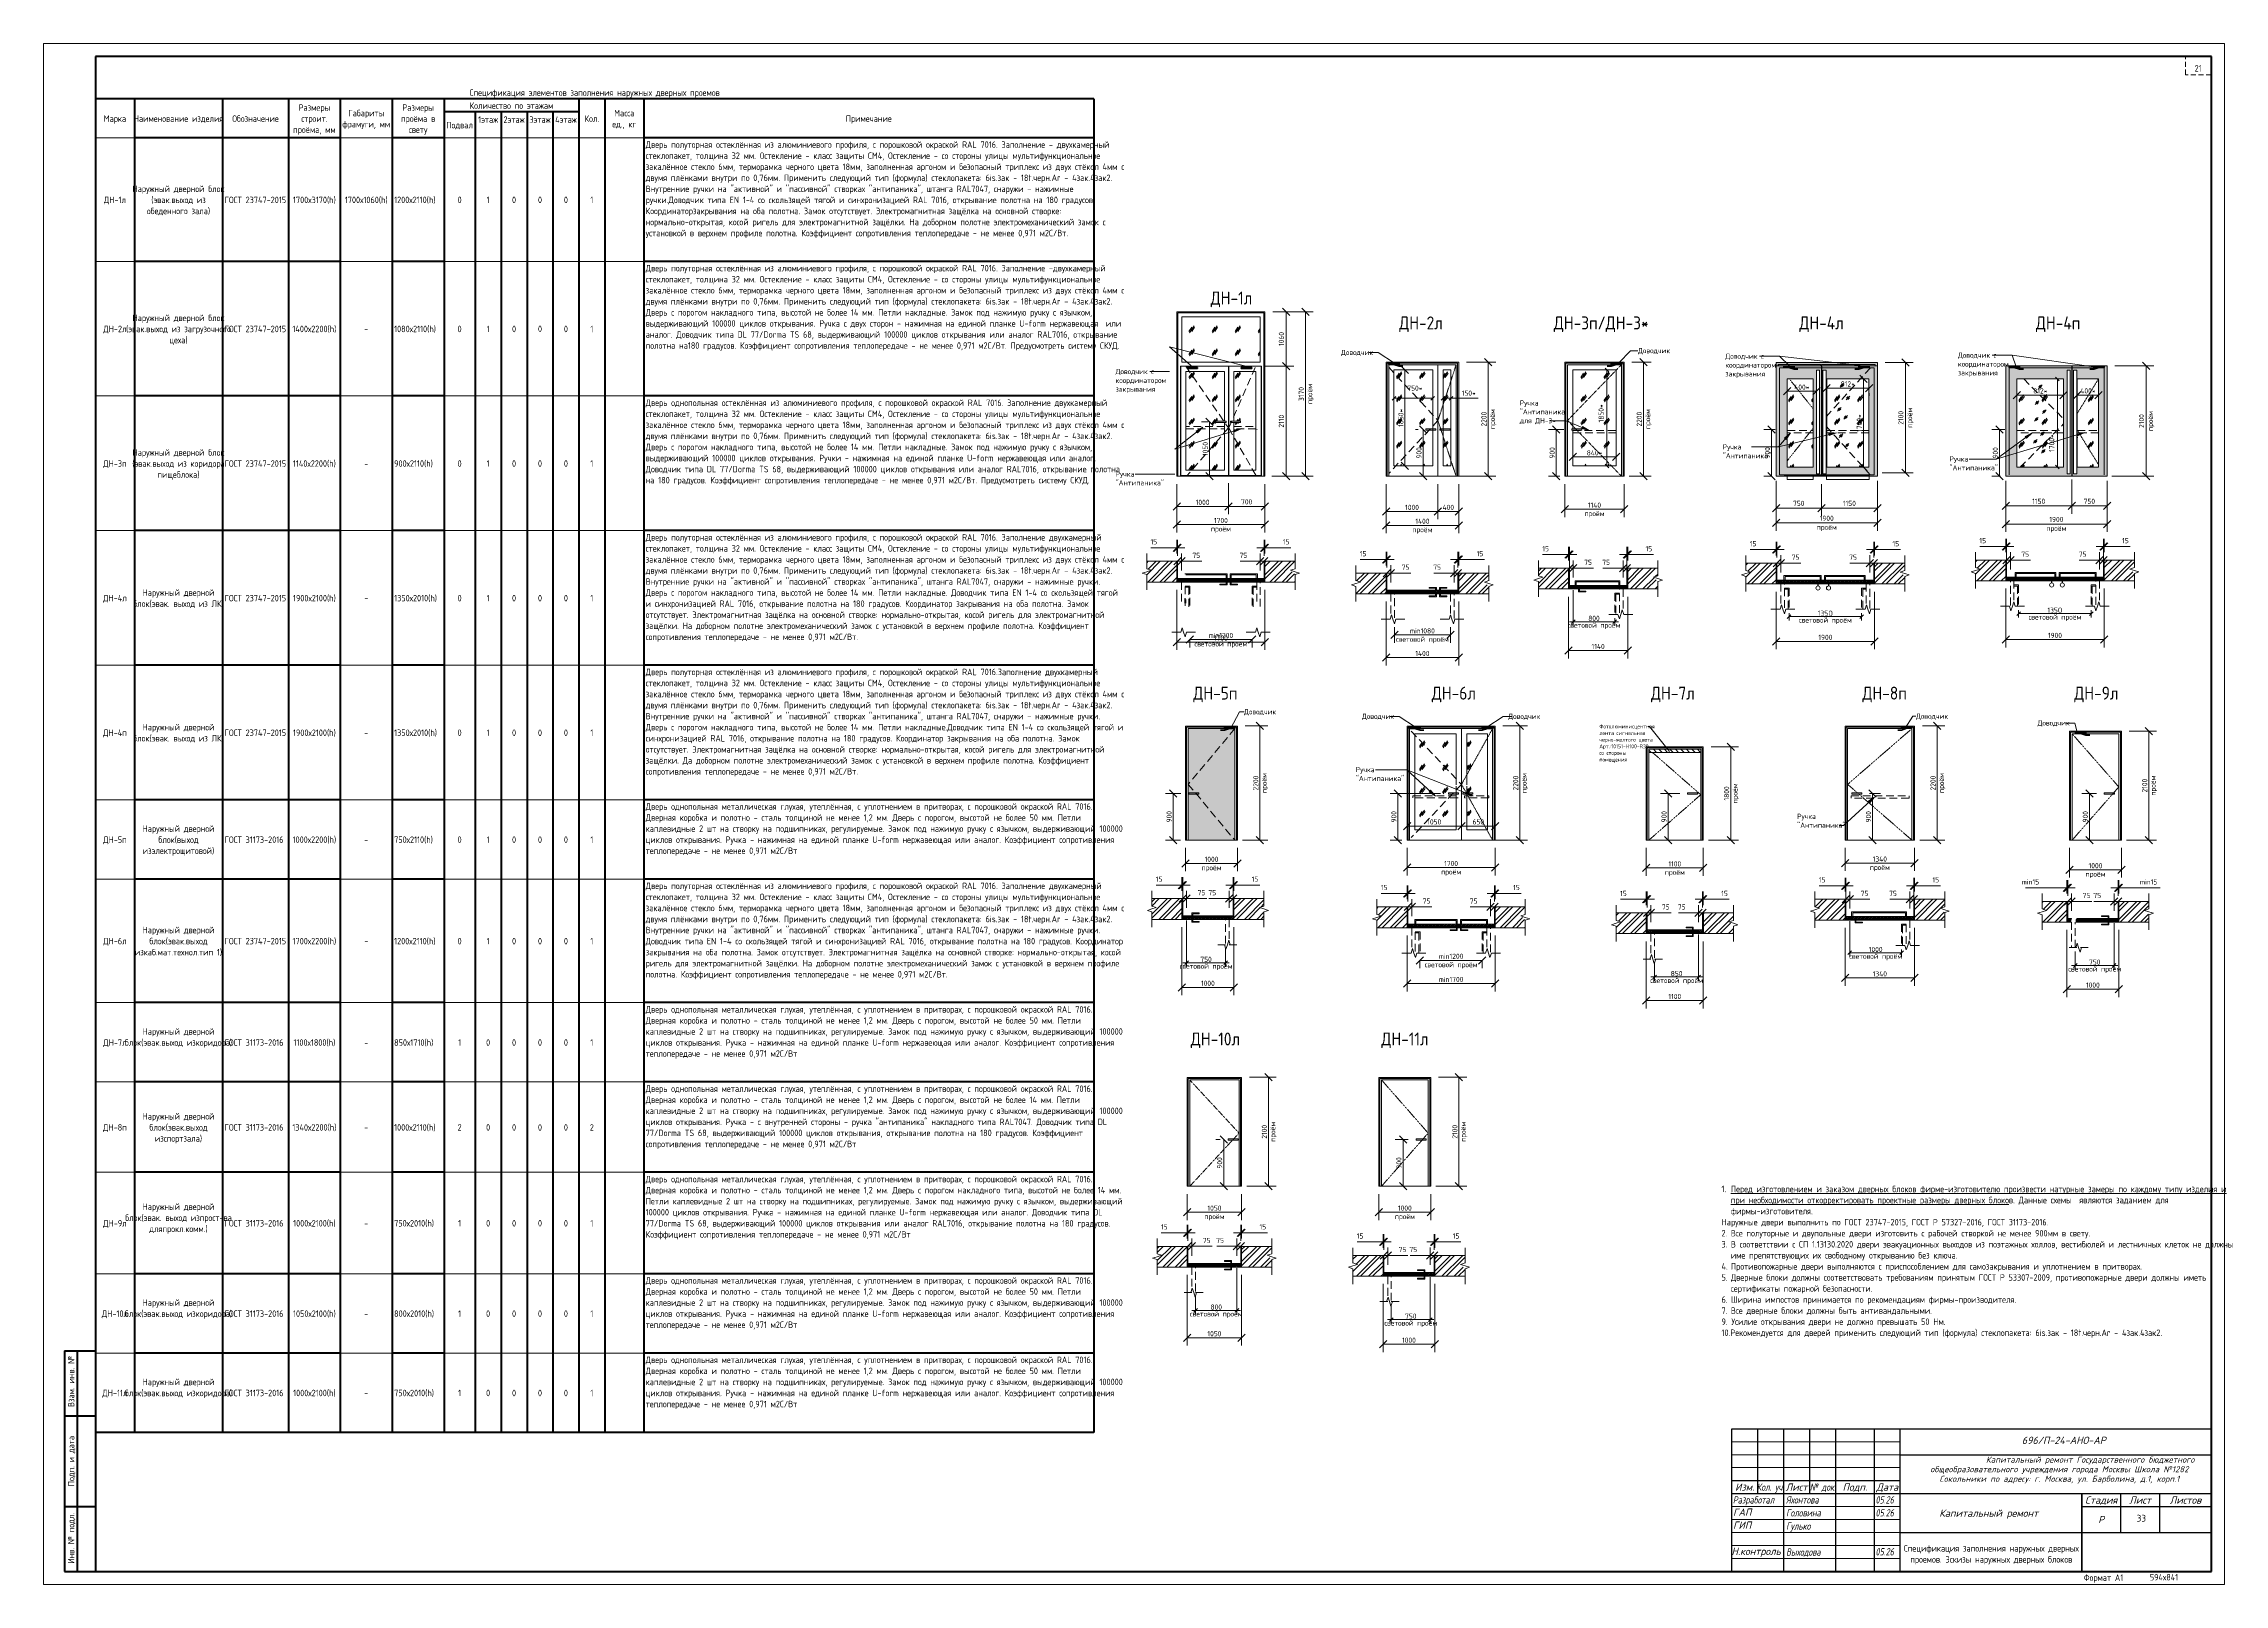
# Model space of a CAD drawing. Header units: millimetres. Extents: x -11345 to 411485, y -9810 to 73012.
# Drawn here: x -2848 to -2007, y 70748 to 71342 of the extents above; entities that cross this region are included whole.
import ezdxf
from ezdxf.enums import TextEntityAlignment as Align

# ---------------------------------------------------------------- set-up
doc = ezdxf.new("R2010")
doc.units = ezdxf.units.MM
for name, pattern in [('ADSK_Штриховая_ш2 п1', [3, 2, -1]), ('ADSK_Штриховая_ш2 п1_5', [4.5, 3, -1.5]), ('ADSK_Штриховая_ш3 п1_5', [4.5, 3, -1.5])]:
    doc.linetypes.add(name, pattern=pattern)
for name, color, linetype, lineweight in [('+АР_Текст', 250, 'Continuous', 9), ('Аннотация', 7, 'Continuous', 18), ('Графика', 7, 'Continuous', 20), ('Двери', 7, 'Continuous', 9), ('Заголовки', 7, 'Continuous', 20), ('Основная надпись', 7, 'Continuous', 30), ('Размеры', 7, 'Continuous', 5), ('СПДС__АР_Рамка чертежа', 7, 'Continuous', 50), ('Узлы', 7, 'Continuous', 18)]:
    doc.layers.add(name, color=color, linetype=linetype, lineweight=lineweight)
doc.layers.add('Линии', color=7, linetype='Continuous', lineweight=9, true_color=0x00a600)
doc.styles.add('GOST Common', font='GOST_Common.ttf', dxfattribs={"width": 0.9, "height": 125})
doc.styles.add('GOST Common_1', font='GOST_Common.ttf', dxfattribs={"width": 0.9, "height": 350})
doc.styles.add('GOST Common_2', font='GOST_Common.ttf', dxfattribs={"width": 0.9, "height": 250})
doc.styles.add('GOST Common_3', font='GOST_Common.ttf', dxfattribs={"width": 0.9, "height": 250})
doc.styles.add('GOST Common_5', font='GOST_Common.ttf', dxfattribs={"width": 0.9, "height": 100})
doc.styles.add('GOST Common_6', font='GOST_Common.ttf', dxfattribs={"width": 0.9, "height": 200})
doc.styles.add('PDF ISOCPEUR', font='isocpeur.ttf')
doc.styles.add('Юля', font='isocpeui.ttf', dxfattribs={"height": 2.8})
doc.dimstyles.new('ADSK_Основной_2_5_мм', dxfattribs={"dimscale": 304.8, "dimtxt": 251.428749, "dimasz": 0.463911, "dimexe": 0.492126, "dimexo": 0.492126, "dimgap": 0.098425, "dimtad": 1, "dimrnd": 0.01, "dimdsep": 46, "dimtxsty": 'GOST Common_3', "dimblk1": 'OBLIQUE', "dimblk2": 'OBLIQUE', "dimsah": 1, "dimcen": 0.09, "dimdle": 0.492126, "dimazin": 2, "dimtfac": 1, "dimtdec": 4, "dimtix": 1, "dimtmove": 0, "dimatfit": 3, "dimfxl": 1, "dimtvp": 1, "dimtolj": 1, "dimtzin": 0, "dimlwd": 20, "dimlwe": 20, "dimarcsym": 2})
doc.dimstyles.new('ADSK_Основной_2_5_мм_1', dxfattribs={"dimscale": 304.8, "dimtxt": 125.714375, "dimasz": 0.231955, "dimexe": 0.246063, "dimexo": 0.246063, "dimgap": 0.049213, "dimtad": 1, "dimrnd": 0.01, "dimdsep": 46, "dimtxsty": 'GOST Common_1', "dimblk1": 'OBLIQUE', "dimblk2": 'OBLIQUE', "dimsah": 1, "dimcen": 0.09, "dimdle": 0.246063, "dimazin": 2, "dimtfac": 1, "dimtdec": 4, "dimtix": 1, "dimtmove": 1, "dimatfit": 3, "dimfxl": 1, "dimtvp": 1, "dimtolj": 1, "dimtzin": 0, "dimlwd": 20, "dimlwe": 20, "dimarcsym": 2})
doc.dimstyles.new('ADSK_Основной_2_5_мм_округление_до_1', dxfattribs={"dimscale": 304.8, "dimtxt": 251.428749, "dimasz": 0.463911, "dimexe": 0.492126, "dimexo": 0.492126, "dimgap": 0.098425, "dimtad": 1, "dimdec": 0, "dimdsep": 46, "dimtxsty": 'GOST Common_3', "dimblk1": 'OBLIQUE', "dimblk2": 'OBLIQUE', "dimsah": 1, "dimcen": 0.09, "dimdle": 0.492126, "dimazin": 2, "dimtfac": 1, "dimtdec": 4, "dimtix": 1, "dimtmove": 0, "dimatfit": 3, "dimfxl": 1, "dimtvp": 1, "dimtolj": 1, "dimtzin": 0, "dimlwd": 20, "dimlwe": 20, "dimarcsym": 2})
doc.dimstyles.new('ADSK_Основной_2_5_мм_Округление_до_10_мм', dxfattribs={"dimscale": 304.8, "dimtxt": 251.428749, "dimasz": 0.463911, "dimexe": 0.492126, "dimexo": 0.492126, "dimgap": 0.098425, "dimtad": 1, "dimdec": 0, "dimrnd": 10, "dimdsep": 46, "dimtxsty": 'GOST Common_3', "dimblk1": 'OBLIQUE', "dimblk2": 'OBLIQUE', "dimsah": 1, "dimcen": 0.09, "dimdle": 0.492126, "dimazin": 2, "dimtfac": 1, "dimtdec": 4, "dimtix": 1, "dimtmove": 0, "dimatfit": 3, "dimfxl": 1, "dimtvp": 1, "dimtolj": 1, "dimtzin": 0, "dimlwd": 20, "dimlwe": 20, "dimarcsym": 2})
doc.dimstyles.new('ADSK_Основной_2_5_мм_Округление_до_10_мм_1', dxfattribs={"dimscale": 304.8, "dimtxt": 125.714375, "dimasz": 0.231955, "dimexe": 0.246063, "dimexo": 0.246063, "dimgap": 0.049213, "dimtad": 1, "dimdec": 0, "dimrnd": 10, "dimdsep": 46, "dimtxsty": 'GOST Common_1', "dimblk1": 'OBLIQUE', "dimblk2": 'OBLIQUE', "dimsah": 1, "dimcen": 0.09, "dimdle": 0.246063, "dimazin": 2, "dimtfac": 1, "dimtdec": 4, "dimtix": 1, "dimtmove": 1, "dimatfit": 3, "dimfxl": 1, "dimtvp": 1, "dimtolj": 1, "dimtzin": 0, "dimlwd": 20, "dimlwe": 20, "dimarcsym": 2})
doc.dimstyles.new('ADSK_Основной_2_5_мм_Округление_до_1_мм', dxfattribs={"dimscale": 304.8, "dimtxt": 250, "dimasz": 0.463911, "dimexe": 0.492126, "dimexo": 0.492126, "dimgap": 0.098425, "dimtad": 1, "dimdec": 0, "dimdsep": 46, "dimtxsty": 'GOST Common_3', "dimblk1": 'OBLIQUE', "dimblk2": 'OBLIQUE', "dimsah": 1, "dimcen": 0.09, "dimdle": 0.492126, "dimazin": 2, "dimtfac": 1, "dimtdec": 0, "dimtix": 1, "dimtmove": 0, "dimatfit": 3, "dimfxl": 1, "dimtvp": 1, "dimtolj": 1, "dimtzin": 0, "dimlwd": 20, "dimlwe": 20, "dimarcsym": 2})
doc.dimstyles.new('ADSK_Основной_2_5_мм_Округление_до_1_мм_1', dxfattribs={"dimscale": 304.8, "dimtxt": 251.428749, "dimasz": 0.463911, "dimexe": 0.492126, "dimexo": 0.492126, "dimgap": 0.098425, "dimtad": 1, "dimdec": 0, "dimdsep": 46, "dimtxsty": 'GOST Common_3', "dimblk1": 'OBLIQUE', "dimblk2": 'OBLIQUE', "dimsah": 1, "dimcen": 0.09, "dimdle": 0.492126, "dimazin": 2, "dimtfac": 1, "dimtdec": 4, "dimtix": 1, "dimtmove": 1, "dimatfit": 3, "dimfxl": 1, "dimtvp": 1, "dimtolj": 1, "dimtzin": 0, "dimlwd": 20, "dimlwe": 20, "dimarcsym": 2})
doc.dimstyles.new('ADSK_Основной_2_5_мм_Округление_до_1_мм_min_световой_проём', dxfattribs={"dimscale": 304.8, "dimtxt": 125.714375, "dimasz": 0.231955, "dimexe": 0.246063, "dimexo": 0.246063, "dimgap": 0.049213, "dimtad": 1, "dimdec": 0, "dimdsep": 46, "dimtxsty": 'GOST Common_1', "dimblk1": 'OBLIQUE', "dimblk2": 'OBLIQUE', "dimsah": 1, "dimcen": 0.09, "dimdle": 0.246063, "dimazin": 2, "dimtfac": 1, "dimtdec": 4, "dimtix": 1, "dimtmove": 0, "dimatfit": 3, "dimfxl": 1, "dimtvp": 1, "dimtolj": 1, "dimtzin": 0, "dimlwd": 20, "dimlwe": 20, "dimarcsym": 2})
pattern_1 = [(236.31, (266.7, 311.15), (-444.499, -889.0005), [160.267, -1442.4]), (236.31, (275.59, 284.48), (-444.499, -889.0005), [96.16, -1506.507]), (236.31, (222.25, 284.48), (-444.499, -889.0005), [96.16, -1506.507])]
pattern_2 = [(45, (-2395.8502, 71108.22353), (-0.3535534, 0.3535534), []), (135, (-2395.8502, 71108.22353), (-0.3535534, -0.3535534), [])]
pattern_3 = [(45, (-2318.14326, 71110.5227), (-0.353553, 0.353553), []), (135, (-2318.14326, 71110.5227), (-0.353553, -0.353553), [])]
pattern_4 = [(45, (-2058.57196, 70969.2322), (-0.3535534, 0.3535534), []), (135, (-2058.57196, 70969.2322), (-0.3535534, -0.3535534), [])]
pattern_5 = [(45, (-2251.77197, 71110.5227), (-0.353553, 0.353553), []), (135, (-2251.77197, 71110.5227), (-0.353553, -0.353553), [])]
pattern_6 = [(45, (-2162.20884, 71109.8427), (-0.3535534, 0.3535534), []), (135, (-2162.20884, 71109.8427), (-0.3535534, -0.3535534), [])]
pattern_7 = [(45, (-2073.66647, 71111.0927), (-0.3535534, 0.3535534), []), (135, (-2073.66647, 71111.0927), (-0.3535534, -0.3535534), [])]
pattern_8 = [(45, (-2399.4649, 70970.2322), (-0.3535534, 0.3535534), []), (135, (-2399.4649, 70970.2322), (-0.3535534, -0.3535534), [])]
pattern_9 = [(45, (-2307.06813, 70970.2322), (-0.3535534, 0.3535534), []), (135, (-2307.06813, 70970.2322), (-0.3535534, -0.3535534), [])]
pattern_10 = [(45, (-2220.7999, 70966.2322), (-0.3535534, 0.3535534), []), (135, (-2220.7999, 70966.2322), (-0.3535534, -0.3535534), [])]
pattern_11 = [(45, (-2141.74805, 70970.2322), (-0.3535534, 0.3535534), []), (135, (-2141.74805, 70970.2322), (-0.3535534, -0.3535534), [])]
pattern_12 = [(45, (-2398.3437, 70835.78353), (-0.3535534, 0.3535534), []), (135, (-2398.3437, 70835.78353), (-0.3535534, -0.3535534), [])]
pattern_13 = [(45, (-2324.90703, 70835.78353), (-0.3535534, 0.3535534), []), (135, (-2324.90703, 70835.78353), (-0.3535534, -0.3535534), [])]

msp = doc.modelspace()

# ---------------------------------------------------------------- texts
at = {"layer": '+АР_Текст', "color": 18, "linetype": 'Continuous', "ltscale": 100, "true_color": 0x000000, "transparency": 33554687, "insert": (-2123.99773, 70797.02123), "char_height": 2.8, "width": 107.7887718, "attachment_point": 1, "line_spacing_factor": 0.95, "style": 'Юля'}
msp.add_mtext('\\pxqc;{\\T1.05;      \\H0.83333x;        Капитальный ремонт Государственного бюджетного общеобразовательного учреждения города Москвы Школа №1282 Сокольники по адресу: г. Москва, ул. Барболина, д.1, корп.1}', dxfattribs=at)
at = {"layer": 'Аннотация', "lineweight": 9, "line_spacing_factor": 1.022766}
for s, insert, char_height, width, attachment_point, style in [('\\pxt1.8,3.6,5.4,7.2,9,10.8,12.6,14.4,16.2,18,19.8,21.6,23.4,25.2,27,28.8,30.6,32.4,34.2,36,37.8,39.6,41.4,43.2,45,46.8,48.6,50.4,52.2,54,55.8,57.6;{Доводчик}', (-2232.65683, 71224.41799), 2, 12.384, 1, 'GOST Common'), ('\\pxt1.8,3.6,5.4,7.2,9,10.8,12.6,14.4,16.2,18,19.8,21.6,23.4,25.2,27,28.8,30.6,32.4,34.2,36,37.8,39.6,41.4,43.2,45,46.8,48.6,50.4,52.2,54,55.8,57.6;{Доводчик с координатором закрывания}', (-2434.12662, 71216.36544), 2, 19.287, 1, 'GOST Common'), ('\\pxt1.8,3.6,5.4,7.2,9,10.8,12.6,14.4,16.2,18,19.8,21.6,23.4,25.2,27,28.8,30.6,32.4,34.2,36,37.8,39.6,41.4,43.2,45,46.8,48.6,50.4,52.2,54,55.8,57.6;{Доводчик}', (-2347.18932, 71223.71913), 2, 12.384, 1, 'GOST Common'), ('\\pxt1.8,3.6,5.4,7.2,9,10.8,12.6,14.4,16.2,18,19.8,21.6,23.4,25.2,27,28.8,30.6,32.4,34.2,36,37.8,39.6,41.4,43.2,45,46.8,48.6,50.4,52.2,54,55.8,57.6;{Доводчик с координатором закрывания}', (-2198.96278, 71222.26852), 2, 19.287, 1, 'GOST Common'), ('\\pxt1.8,3.6,5.4,7.2,9,10.8,12.6,14.4,16.2,18,19.8,21.6,23.4,25.2,27,28.8,30.6,32.4,34.2,36,37.8,39.6,41.4,43.2,45,46.8,48.6,50.4,52.2,54,55.8,57.6;{Доводчик с координатором закрывания}', (-2109.26055, 71222.66454), 2, 19.287, 1, 'GOST Common'), ('\\pxt1.8,3.6,5.4,7.2,9,10.8,12.6,14.4,16.2,18,19.8,21.6,23.4,25.2,27,28.8,30.6,32.4,34.2,36,37.8,39.6,41.4,43.2,45,46.8,48.6,50.4,52.2,54,55.8,57.6;{Ручка "Антипаника"\\Pдля ДН-3*}', (-2278.25583, 71204.24316), 2, 16.614, 1, 'GOST Common'), ('\\pxt1.8,3.6,5.4,7.2,9,10.8,12.6,14.4,16.2,18,19.8,21.6,23.4,25.2,27,28.8,30.6,32.4,34.2,36,37.8,39.6,41.4,43.2,45,46.8,48.6,50.4,52.2,54,55.8,57.6;{Ручка "Антипаника"}', (-2199.98365, 71187.30133), 2, 16.614, 1, 'GOST Common'), ('\\pxt1.8,3.6,5.4,7.2,9,10.8,12.6,14.4,16.2,18,19.8,21.6,23.4,25.2,27,28.8,30.6,32.4,34.2,36,37.8,39.6,41.4,43.2,45,46.8,48.6,50.4,52.2,54,55.8,57.6;{Ручка "Антипаника"}', (-2112.53965, 71182.65965), 2, 16.614, 1, 'GOST Common'), ('\\pxt1.8,3.6,5.4,7.2,9,10.8,12.6,14.4,16.2,18,19.8,21.6,23.4,25.2,27,28.8,30.6,32.4,34.2,36,37.8,39.6,41.4,43.2,45,46.8,48.6,50.4,52.2,54,55.8,57.6;{Ручка "Антипаника"}', (-2434.12662, 71176.85816), 2, 17.865, 1, 'GOST Common'), ('\\pxt1.8,3.6,5.4,7.2,9,10.8,12.6,14.4,16.2,18,19.8,21.6,23.4,25.2,27,28.8,30.6,32.4,34.2,36,37.8,39.6,41.4,43.2,45,46.8,48.6,50.4,52.2,54,55.8,57.6;{Доводчик}', (-2384.59047, 71085.18763), 2, 12.384, 1, 'GOST Common'), ('\\pxt1.8,3.6,5.4,7.2,9,10.8,12.6,14.4,16.2,18,19.8,21.6,23.4,25.2,27,28.8,30.6,32.4,34.2,36,37.8,39.6,41.4,43.2,45,46.8,48.6,50.4,52.2,54,55.8,57.6;{Доводчик}', (-2339.11027, 71083.41915), 2, 12.384, 1, 'GOST Common'), ('\\pxqr,t1.8,3.6,5.4,7.2,9,10.8,12.6,14.4,16.2,18,19.8,21.6,23.4,25.2,27,28.8,30.6,32.4,34.2,36,37.8,39.6,41.4,43.2,45,46.8,48.6,50.4,52.2,54,55.8,57.6;{Доводчик}', (-2270.30172, 71083.41915), 2, 12.384, 3, 'GOST Common'), ('\\pxt1.8,3.6,5.4,7.2,9,10.8,12.6,14.4,16.2,18,19.8,21.6,23.4,25.2,27,28.8,30.6,32.4,34.2,36,37.8,39.6,41.4,43.2,45,46.8,48.6,50.4,52.2,54,55.8,57.6;{Доводчик}', (-2125.45528, 71083.46594), 2, 12.384, 1, 'GOST Common'), ('\\pxt2.4,4.8,7.2,9.6,12,14.4,16.8,19.2,21.6,24,26.4,28.8,31.2,33.6,36,38.4,40.8,43.2,45.6,48,50.4,52.8,55.2,57.6,60,62.4,64.8,67.2,69.6,72,74.4,76.8;{Фотолюминисцентная лента сигнальная черно-желтого цвета Арт.:10151-H100-R30\\Pсо стороны \\Pпомещения}', (-2247.55333, 71079.28631), 1.5, 19.233, 1, 'GOST Common_2'), ('\\pxt1.8,3.6,5.4,7.2,9,10.8,12.6,14.4,16.2,18,19.8,21.6,23.4,25.2,27,28.8,30.6,32.4,34.2,36,37.8,39.6,41.4,43.2,45,46.8,48.6,50.4,52.2,54,55.8,57.6;{Доводчик}', (-2078.56231, 71080.88433), 2, 12.384, 1, 'GOST Common'), ('\\pxt1.8,3.6,5.4,7.2,9,10.8,12.6,14.4,16.2,18,19.8,21.6,23.4,25.2,27,28.8,30.6,32.4,34.2,36,37.8,39.6,41.4,43.2,45,46.8,48.6,50.4,52.2,54,55.8,57.6;{Ручка "Антипаника"}', (-2341.48904, 71062.89131), 2, 18.333, 1, 'GOST Common'), ('\\pxt1.8,3.6,5.4,7.2,9,10.8,12.6,14.4,16.2,18,19.8,21.6,23.4,25.2,27,28.8,30.6,32.4,34.2,36,37.8,39.6,41.4,43.2,45,46.8,48.6,50.4,52.2,54,55.8,57.6;{Ручка "Антипаника"}', (-2171.29842, 71044.85981), 2, 16.614, 1, 'GOST Common'), ('\\pxi-1.44,l1.44,t1.44,2.88,4.32,5.76,7.2,8.64,10.08,11.52,12.96,14.4,15.84,17.28,18.72,20.16,21.6,23.04,24.48,25.92,27.36,28.8,30.24,31.68,33.12,34.56,36,37.44,38.88,40.32,41.76,43.2,44.64,46.08;1.^I{\\LПеред изготовлением и заказом дверных блоков фирме-изготовителю произвести натурные замеры по каждому типу изделия и при необходимости откорректировать проектные размеры дверных блоко}в. Данные схемы  являются заданием для фирмы-изготовителя.^JНаружные двери выполнить по ГОСТ 23747-2015, ГОСТ Р 57327-2016, ГОСТ 31173-2016.\\P2.^IВсе полуторные и двупольные двери изготовить с рабочей створкой не менее 900мм в свету.\\P3.^IВ соответствии с СП 1.13130.2020 двери эвакуационных выходов из поэтажных холлов, вестибюлей и лестничных клеток не должны име препятствующих их свободному открыванию без ключа.\\P4.^IПротивопожарные двери выполняются с приспособлением для самозакрывания и уплотнением в притворах.\\P5.^IДверные блоки должны соответствовать требованиям принятым ГОСТ Р 53307-2009, противопожарные двери должны иметь сертификаты пожарной безопасности.\\P6.^IШирина импостов принимается по рекомендациям фирмы-производителя.\\P7.^IВсе дверные блоки должны быть антивандальными.\\P\\pi0,l0;9. Усилие открывания двери не должно превышать 50 Нм.\\P10.Рекомендуется для дверей применить следующий тип (формула) стеклопакета: 6is.зак - 18t.черн.Ar - 4зак.4зак2.', (-2200.44436, 70901.44187), 2.5, 185.913, 1, 'GOST Common_3')]:
    msp.add_mtext(s, dxfattribs=dict(at, insert=insert, char_height=char_height, width=width, attachment_point=attachment_point, style=style))
at = {"layer": 'Графика', "char_height": 2.5, "line_spacing_factor": 1.022761, "style": 'GOST Common_5'}
for s, insert, width, attachment_point in [('Размеры строит. проёма, мм', (-2743.09752, 71318.36411), 17.9214254, 2), ('Размеры проёма в свету', (-2703.09752, 71318.36411), 14.5724722, 2), ('Количество по этажам', (-2667.09752, 71319.11411), 38.0151448, 2), ('Спецификация элементов заполнения наружных дверных проемов', (-2635.02466, 71324.12561), 107.7699183, 2), ('Марка', (-2820.01934, 71314.10261), 10.4390794, 2), ('Наименование изделия', (-2795.50843, 71314.10261), 37.4419005, 2), ('Обозначение', (-2765.79752, 71314.10261), 20.9988419, 2), ('Габариты фрамуги, мм', (-2723.09752, 71316.23336), 20.3350854, 2), ('Подвал', (-2687.09752, 71311.59685), 11.7665924, 2), ('1этаж', (-2676.09752, 71313.72761), 8.8400297, 2), ('2этаж', (-2666.09752, 71313.72761), 8.8400297, 2), ('3этаж', (-2656.09752, 71313.72761), 8.8400297, 2), ('4этаж', (-2646.09752, 71313.72761), 8.8400297, 2), ('Кол.', (-2636.09752, 71314.10261), 6.6979065, 2), ('Масса ед., кг', (-2623.59752, 71316.23336), 10.1675427, 2), ('Примечание', (-2529.31332, 71314.10261), 19.5204751, 2), ('Дверь полуторная остеклённая из алюминиевого профиля, с порошковой окраской RAL 7016. Заполнение - двухкамерный стеклопакет, толщина 32 мм. Остекление - класс защиты СМ4, Остекление - со стороны улицы мультифункциональное закалённое стекло 6мм, терморамка черного цвета 18мм, заполненная аргоном и безопасный триплекс из двух стёкол 4мм с двумя плёнками внутри по 0,76мм. Применить следующий тип (формула) стеклопакета: 6is.зак - 18t.черн.Ar - 4зак.4зак2. Внутренние ручки на "активной" и "пассивной" створках "антипаника", штанга RAL7047, снаружи - нажимные ручки.Доводчик типа EN 1-4 со скользящей тягой и синхронизацией RAL 7016, открывание полотна на 180 градусов. Координаторзакрывания на оба полотна. Замок отсутствует. Электромагнитная защёлка на основной створке: нормально-открытая, косой ригель для электромагнитной защёлки. На доборном полотне электромеханический замок с установкой в верхнем профиле полотна. Коэффициент сопротивления теплопередаче - не менее 0,971 м2С/Вт.', (-2615.34666, 71304.0796), 172.8166667, 1), ('Наружный дверной блок (эвак.выход из обеденного зала)', (-2795.50843, 71287.03358), 34.0218228, 2), ('ДН-1л', (-2820.01934, 71282.77208), 9.6546399, 2), ('ГОСТ 23747-2015', (-2777.74752, 71282.77208), 27.4252116, 1), ('1700х3170(h)', (-2743.09752, 71282.77208), 19.8523534, 2), ('1700х1060(h)', (-2723.09752, 71282.77208), 19.8523534, 2), ('1200х2110(h)', (-2712.34752, 71282.77208), 19.3394506, 1), ('\\fGOST Common|b0|i0|c204|p34|;\\W.9;0', (-2687.09752, 71282.77208), 1.8705865, 2), ('\\fGOST Common|b0|i0|c204|p34|;\\W.9;1', (-2676.09752, 71282.77208), 1.3576837, 2), ('\\fGOST Common|b0|i0|c204|p34|;\\W.9;0', (-2666.09752, 71282.77208), 1.8705865, 2), ('\\fGOST Common|b0|i0|c204|p34|;\\W.9;0', (-2656.09752, 71282.77208), 1.8705865, 2), ('\\fGOST Common|b0|i0|c204|p34|;\\W.9;0', (-2646.09752, 71282.77208), 1.8705865, 2), ('\\fGOST Common|b0|i0|c204|p34|;\\W.9;1', (-2636.09752, 71282.77208), 1.3576837, 2), ('Дверь полуторная остеклённая из алюминиевого профиля, с порошковой окраской RAL 7016. Заполнение -двухкамерный стеклопакет, толщина 32 мм. Остекление - класс защиты СМ4, Остекление - со стороны улицы мультифункциональное закалённое стекло 6мм, терморамка черного цвета 18мм, заполненная аргоном и безопасный триплекс из двух стёкол 4мм с двумя плёнками внутри по 0,76мм. Применить следующий тип (формула) стеклопакета: 6is.зак - 18t.черн.Ar - 4зак.4зак2. Дверь с порогом накладного типа, высотой не более 14 мм. Петли накладные. Замок под нажимую ручку с язычком, выдерживающий 100000 циклов открывания. Ручка с двух сторон - нажимная на единой планке U-form нержавеющая  или аналог. Доводчик типа DL 77/Dorma TS 68, выдерживающий 100000 циклов открывания или аналог RAL7016, открывание полотна на180 градусов. Коэффициент сопротивления теплопередаче - не менее 0,971 м2С/Вт. Предусмотреть систему СКУД.', (-2615.34666, 71256.45305), 172.8166667, 1), ('ДН-2л', (-2820.01934, 71233.01478), 10.1675427, 2), ('Наружный дверной блок (эвак.выход из загрузочного цеха)', (-2795.50843, 71237.27628), 38.7694135, 2), ('ГОСТ 23747-2015', (-2777.74752, 71233.01478), 27.4252116, 1), ('1400х2200(h)', (-2743.09752, 71233.01478), 20.6367929, 2), ('1080х2110(h)', (-2712.34752, 71233.01478), 19.3394506, 1), ('\\fGOST Common|b0|i0|c204|p34|;\\W.9;0', (-2687.09752, 71233.01478), 1.8705865, 2), ('\\fGOST Common|b0|i0|c204|p34|;\\W.9;1', (-2676.09752, 71233.01478), 1.3576837, 2), ('\\fGOST Common|b0|i0|c204|p34|;\\W.9;0', (-2666.09752, 71233.01478), 1.8705865, 2), ('\\fGOST Common|b0|i0|c204|p34|;\\W.9;0', (-2656.09752, 71233.01478), 1.8705865, 2), ('\\fGOST Common|b0|i0|c204|p34|;\\W.9;0', (-2646.09752, 71233.01478), 1.8705865, 2), ('\\fGOST Common|b0|i0|c204|p34|;\\W.9;1', (-2636.09752, 71233.01478), 1.3576837, 2), ('\\fGOST Common|b0|i0|c204|p34|;\\W.9;-', (-2723.09752, 71233.01478), 1.8705865, 2), ('Дверь однопольная остеклённая из алюминиевого профиля, с порошковой окраской RAL 7016. Заполнение двухкамерный стеклопакет, толщина 32 мм. Остекление - класс защиты СМ4, Остекление - со стороны улицы мультифункциональное закалённое стекло 6мм, терморамка черного цвета 18мм, заполненная аргоном и безопасный триплекс из двух стёкол 4мм с двумя плёнками внутри по 0,76мм. Применить следующий тип (формула) стеклопакета: 6is.зак - 18t.черн.Ar - 4зак.4зак2. Дверь с порогом накладного типа, высотой не более 14 мм. Петли накладные. Замок под нажимую ручку с язычком, выдерживающий 100000 циклов открывания. Ручки - нажимная на единой планке U-form нержавеющая или аналог. Доводчик типа DL 77/Dorma TS 68, выдерживающий 100000 циклов открывания или аналог RAL7016, открывание полотна на 180 градусов. Коэффициент сопротивления теплопередаче - не менее 0,971 м2С/Вт. Предусмотреть систему СКУД.', (-2615.34666, 71204.565), 172.8166667, 1), ('Наружный дверной блок (эвак.выход из коридора пищеблока)', (-2795.50843, 71185.38823), 34.0218228, 2), ('ДН-3п', (-2820.01934, 71181.12673), 10.1675427, 2), ('ГОСТ 23747-2015', (-2777.74752, 71181.12673), 27.4252116, 1), ('1140х2200(h)', (-2743.09752, 71181.12673), 20.1238901, 2), ('\\fGOST Common|b0|i0|c204|p34|;\\W.9;-', (-2723.09752, 71181.12673), 1.8705865, 2), ('900х2110(h)', (-2712.34752, 71181.12673), 17.9817669, 1), ('\\fGOST Common|b0|i0|c204|p34|;\\W.9;0', (-2687.09752, 71181.12673), 1.8705865, 2), ('\\fGOST Common|b0|i0|c204|p34|;\\W.9;1', (-2676.09752, 71181.12673), 1.3576837, 2), ('\\fGOST Common|b0|i0|c204|p34|;\\W.9;0', (-2666.09752, 71181.12673), 1.8705865, 2), ('\\fGOST Common|b0|i0|c204|p34|;\\W.9;0', (-2656.09752, 71181.12673), 1.8705865, 2), ('\\fGOST Common|b0|i0|c204|p34|;\\W.9;0', (-2646.09752, 71181.12673), 1.8705865, 2), ('\\fGOST Common|b0|i0|c204|p34|;\\W.9;1', (-2636.09752, 71181.12673), 1.3576837, 2), ('Дверь полуторная остеклённая из алюминиевого профиля, с порошковой окраской RAL 7016. Заполнение двухкамерный стеклопакет, толщина 32 мм. Остекление - класс защиты СМ4, Остекление - со стороны улицы мультифункциональное закалённое стекло 6мм, терморамка черного цвета 18мм, заполненная аргоном и безопасный триплекс из двух стёкол 4мм с двумя плёнками внутри по 0,76мм. Применить следующий тип (формула) стеклопакета: 6is.зак - 18t.черн.Ar - 4зак.4зак2. Внутренние ручки на "активной" и "пассивной" створках "антипаника", штанга RAL7047, снаружи - нажимные ручки. Дверь с порогом накладного типа, высотой не более 14 мм. Петли накладные. Доводчик типа EN 1-4 со скользящей тягой и синхронизацией RAL 7016, открывание полотна на 180 градусов. Координатор закрывания на оба полотна. Замок отсутствует. Электромагнитная защёлка на основной створке: нормально-открытая, косой ригель для электромагнитной защёлки. На доборном полотне электромеханический замок с установкой в верхнем профиле полотна. Коэффициент сопротивления теплопередаче - не менее 0,971 м2С/Вт.', (-2615.34666, 71152.67695), 172.8166667, 1), ('ДН-4л', (-2820.01934, 71129.23868), 10.4390794, 2), ('Наружный дверной блок(эвак. выход из ЛК)', (-2795.50843, 71131.36943), 38.7694135, 2), ('ГОСТ 23747-2015', (-2777.74752, 71129.23868), 27.4252116, 1), ('1900х2100(h)', (-2743.09752, 71129.23868), 19.8523534, 2), ('\\fGOST Common|b0|i0|c204|p34|;\\W.9;-', (-2723.09752, 71129.23868), 1.8705865, 2), ('1350х2010(h)', (-2712.34752, 71129.23868), 19.8523534, 1), ('\\fGOST Common|b0|i0|c204|p34|;\\W.9;0', (-2687.09752, 71129.23868), 1.8705865, 2), ('\\fGOST Common|b0|i0|c204|p34|;\\W.9;1', (-2676.09752, 71129.23868), 1.3576837, 2), ('\\fGOST Common|b0|i0|c204|p34|;\\W.9;0', (-2666.09752, 71129.23868), 1.8705865, 2), ('\\fGOST Common|b0|i0|c204|p34|;\\W.9;0', (-2656.09752, 71129.23868), 1.8705865, 2), ('\\fGOST Common|b0|i0|c204|p34|;\\W.9;0', (-2646.09752, 71129.23868), 1.8705865, 2), ('\\fGOST Common|b0|i0|c204|p34|;\\W.9;1', (-2636.09752, 71129.23868), 1.3576837, 2), ('Дверь полуторная остеклённая из алюминиевого профиля, с порошковой окраской RAL 7016.Заполнение двухкамерный стеклопакет, толщина 32 мм. Остекление - класс защиты СМ4, Остекление - со стороны улицы мультифункциональное закалённое стекло 6мм, терморамка черного цвета 18мм, заполненная аргоном и безопасный триплекс из двух стёкол 4мм с двумя плёнками внутри по 0,76мм. Применить следующий тип (формула) стеклопакета: 6is.зак - 18t.черн.Ar - 4зак.4зак2. Внутренние ручки на "активной" и "пассивной" створках "антипаника", штанга RAL7047, снаружи - нажимные ручки. Дверь с порогом накладного типа, высотой не более 14 мм. Петли накладные.Доводчик типа EN 1-4 со скользящей тягой и синхронизацией RAL 7016, открывание полотна на 180 градусов. Координатор закрывания на оба полотна. Замок отсутствует. Электромагнитная защёлка на основной створке: нормально-открытая, косой ригель для электромагнитной защёлки. Да доборном полотне электромеханический замок с установкой в верхнем профиле полотна. Коэффициент сопротивления теплопередаче - не менее 0,971 м2С/Вт.', (-2615.34666, 71100.7889), 172.8166667, 1), ('ДН-4п', (-2820.01934, 71077.35063), 10.4390794, 2), ('Наружный дверной блок(эвак. выход из ЛК)', (-2795.50843, 71079.48138), 38.7694135, 2), ('ГОСТ 23747-2015', (-2777.74752, 71077.35063), 27.4252116, 1), ('1900х2100(h)', (-2743.09752, 71077.35063), 19.8523534, 2), ('\\fGOST Common|b0|i0|c204|p34|;\\W.9;-', (-2723.09752, 71077.35063), 1.8705865, 2), ('1350х2010(h)', (-2712.34752, 71077.35063), 19.8523534, 1), ('\\fGOST Common|b0|i0|c204|p34|;\\W.9;0', (-2687.09752, 71077.35063), 1.8705865, 2), ('\\fGOST Common|b0|i0|c204|p34|;\\W.9;1', (-2676.09752, 71077.35063), 1.3576837, 2), ('\\fGOST Common|b0|i0|c204|p34|;\\W.9;0', (-2666.09752, 71077.35063), 1.8705865, 2), ('\\fGOST Common|b0|i0|c204|p34|;\\W.9;0', (-2656.09752, 71077.35063), 1.8705865, 2), ('\\fGOST Common|b0|i0|c204|p34|;\\W.9;0', (-2646.09752, 71077.35063), 1.8705865, 2), ('\\fGOST Common|b0|i0|c204|p34|;\\W.9;1', (-2636.09752, 71077.35063), 1.3576837, 2), ('Дверь однопольная металлическая глухая, утеплённая, с уплотнением в притворах, с порошковой окраской RAL 7016. Дверная коробка и полотно - сталь толщиной не менее 1,2 мм. Дверь с порогом, высотой не более 50 мм. Петли каплевидные 2 шт на створку на подшипниках, регулируемые. Замок под нажимую ручку с язычком, выдерживающий 100000 циклов открывания. Ручка - нажимная на единой планке U-form нержавеющая или аналог. Коэффициент сопротивления теплопередаче - не менее 0,971 м2С/Вт', (-2615.34666, 71048.90085), 172.8166667, 1), ('Наружный дверной блок(выход изэлектрощитовой)', (-2795.50843, 71040.37784), 38.7694135, 2), ('ДН-5п', (-2820.01934, 71036.11634), 10.1675427, 2), ('ГОСТ 31173-2016', (-2777.74752, 71036.11634), 26.1278693, 1), ('1000х2200(h)', (-2743.09752, 71036.11634), 20.3652561, 2), ('\\fGOST Common|b0|i0|c204|p34|;\\W.9;-', (-2723.09752, 71036.11634), 1.8705865, 2), ('750х2110(h)', (-2712.34752, 71036.11634), 17.9817669, 1), ('\\fGOST Common|b0|i0|c204|p34|;\\W.9;0', (-2687.09752, 71036.11634), 1.8705865, 2), ('\\fGOST Common|b0|i0|c204|p34|;\\W.9;1', (-2676.09752, 71036.11634), 1.3576837, 2), ('\\fGOST Common|b0|i0|c204|p34|;\\W.9;0', (-2666.09752, 71036.11634), 1.8705865, 2), ('\\fGOST Common|b0|i0|c204|p34|;\\W.9;0', (-2656.09752, 71036.11634), 1.8705865, 2), ('\\fGOST Common|b0|i0|c204|p34|;\\W.9;0', (-2646.09752, 71036.11634), 1.8705865, 2), ('\\fGOST Common|b0|i0|c204|p34|;\\W.9;1', (-2636.09752, 71036.11634), 1.3576837, 2), ('Дверь полуторная остеклённая из алюминиевого профиля, с порошковой окраской RAL 7016. Заполнение двухкамерный стеклопакет, толщина 32 мм. Остекление - класс защиты СМ4, Остекление - со стороны улицы мультифункциональное закалённое стекло 6мм, терморамка черного цвета 18мм, заполненная аргоном и безопасный триплекс из двух стёкол 4мм с двумя плёнками внутри по 0,76мм. Применить следующий тип (формула) стеклопакета: 6is.зак - 18t.черн.Ar - 4зак.4зак2. Внутренние ручки на "активной" и "пассивной" створках "антипаника", штанга RAL7047, снаружи - нажимные ручки. Доводчик типа EN 1-4 со скользящей тягой и синхронизацией RAL 7016, открывание полотна на 180 градусов. Координатор закрывания на оба полотна. Замок отсутствует. Электромагнитная защёлка на основной створке: нормально-открытая, косой ригель для электромагнитной защёлки. На доборном полотне электромеханический замок с установкой в верхнем профиле полотна. Коэффициент сопротивления теплопередаче - не менее 0,971 м2С/Вт.', (-2615.34666, 71018.32032), 172.8166667, 1), ('Наружный дверной блок(эвак.выход изкаб.мат.технол.тип 1)', (-2795.50843, 71001.2743), 38.7694135, 2), ('1700х2200(h)', (-2743.09752, 70997.0128), 20.3652561, 2), ('1200х2110(h)', (-2712.34752, 70997.0128), 19.3394506, 1), ('ДН-6л', (-2820.01934, 70997.0128), 10.1675427, 2), ('ГОСТ 23747-2015', (-2777.74752, 70997.0128), 27.4252116, 1), ('\\fGOST Common|b0|i0|c204|p34|;\\W.9;-', (-2723.09752, 70997.0128), 1.8705865, 2), ('\\fGOST Common|b0|i0|c204|p34|;\\W.9;0', (-2687.09752, 70997.0128), 1.8705865, 2), ('\\fGOST Common|b0|i0|c204|p34|;\\W.9;1', (-2676.09752, 70997.0128), 1.3576837, 2), ('\\fGOST Common|b0|i0|c204|p34|;\\W.9;0', (-2666.09752, 70997.0128), 1.8705865, 2), ('\\fGOST Common|b0|i0|c204|p34|;\\W.9;0', (-2656.09752, 70997.0128), 1.8705865, 2), ('\\fGOST Common|b0|i0|c204|p34|;\\W.9;0', (-2646.09752, 70997.0128), 1.8705865, 2), ('\\fGOST Common|b0|i0|c204|p34|;\\W.9;1', (-2636.09752, 70997.0128), 1.3576837, 2), ('Дверь однопольная металлическая глухая, утеплённая, с уплотнением в притворах, с порошковой окраской RAL 7016. Дверная коробка и полотно - сталь толщиной не менее 1,2 мм. Дверь с порогом, высотой не более 50 мм. Петли каплевидные 2 шт на створку на подшипниках, регулируемые. Замок под нажимую ручку с язычком, выдерживающий 100000 циклов открывания. Ручка - нажимная на единой планке U-form нержавеющая или аналог. Коэффициент сопротивления теплопередаче - не менее 0,971 м2С/Вт', (-2615.34666, 70970.69377), 172.8166667, 1), ('ДН-7л', (-2820.01934, 70957.90926), 10.1675427, 2), ('Наружный дверной блок(эвак.выход изкоридора)', (-2795.50843, 70962.17076), 38.7694135, 2), ('ГОСТ 31173-2016', (-2777.74752, 70957.90926), 26.1278693, 1), ('1100х1800(h)', (-2743.09752, 70957.90926), 19.3394506, 2), ('\\fGOST Common|b0|i0|c204|p34|;\\W.9;-', (-2723.09752, 70957.90926), 1.8705865, 2), ('850х1710(h)', (-2712.34752, 70957.90926), 17.9817669, 1), ('\\fGOST Common|b0|i0|c204|p34|;\\W.9;1', (-2687.09752, 70957.90926), 1.3576837, 2), ('\\fGOST Common|b0|i0|c204|p34|;\\W.9;0', (-2676.09752, 70957.90926), 1.8705865, 2), ('\\fGOST Common|b0|i0|c204|p34|;\\W.9;0', (-2666.09752, 70957.90926), 1.8705865, 2), ('\\fGOST Common|b0|i0|c204|p34|;\\W.9;0', (-2656.09752, 70957.90926), 1.8705865, 2), ('\\fGOST Common|b0|i0|c204|p34|;\\W.9;0', (-2646.09752, 70957.90926), 1.8705865, 2), ('\\fGOST Common|b0|i0|c204|p34|;\\W.9;1', (-2636.09752, 70957.90926), 1.3576837, 2), ('Дверь однопольная металлическая глухая, утеплённая, с уплотнением в притворах, с порошковой окраской RAL 7016. Дверная коробка и полотно - сталь толщиной не менее 1,2 мм. Дверь с порогом, высотой не более 14 мм. Петли каплевидные 2 шт на створку на подшипниках, регулируемые. Замок под нажимую ручку с язычком, выдерживающий 100000 циклов открывания. Ручка - с внутренней стороны - ручка "антипаника" накладного типа RAL7047. Доводчик типа DL 77/Dorma TS 68, выдерживающий 100000 циклов открывания, открывание полотна на 180 градусов. Коэффициент сопротивления теплопередаче - не менее 0,971 м2С/Вт', (-2615.34666, 70940.11324), 172.8166667, 1), ('ДН-8п', (-2820.01934, 70925.19798), 10.1675427, 2), ('Наружный дверной блок(эвак.выход изспортзала)', (-2795.50843, 70929.45948), 38.7694135, 2), ('ГОСТ 31173-2016', (-2777.74752, 70925.19798), 26.1278693, 1), ('1340х2200(h)', (-2743.09752, 70925.19798), 20.6367929, 2), ('\\fGOST Common|b0|i0|c204|p34|;\\W.9;-', (-2723.09752, 70925.19798), 1.8705865, 2), ('1000х2110(h)', (-2712.34752, 70925.19798), 19.3394506, 1), ('\\fGOST Common|b0|i0|c204|p34|;\\W.9;2', (-2687.09752, 70925.19798), 1.8705865, 2), ('\\fGOST Common|b0|i0|c204|p34|;\\W.9;0', (-2676.09752, 70925.19798), 1.8705865, 2), ('\\fGOST Common|b0|i0|c204|p34|;\\W.9;0', (-2666.09752, 70925.19798), 1.8705865, 2), ('\\fGOST Common|b0|i0|c204|p34|;\\W.9;0', (-2656.09752, 70925.19798), 1.8705865, 2), ('\\fGOST Common|b0|i0|c204|p34|;\\W.9;0', (-2646.09752, 70925.19798), 1.8705865, 2), ('\\fGOST Common|b0|i0|c204|p34|;\\W.9;2', (-2636.09752, 70925.19798), 1.8705865, 2), ('Дверь однопольная металлическая глухая, утеплённая, с уплотнением в притворах, с порошковой окраской RAL 7016. Дверная коробка и полотно - сталь толщиной не менее 1,2 мм. Дверь с порогом накладного типа, высотой не более 14 мм. Петли каплевидные 2 шт на створку на подшипниках, регулируемые. Замок под нажимую ручку с язычком, выдерживающий 100000 циклов открывания. Ручка - нажимная на единой планке U-form нержавеющая или аналог. Доводчик типа DL 77/Dorma TS 68, выдерживающий 100000 циклов открывания или аналог RAL7016, открывание полотна на 180 градусов. Коэффициент сопротивления теплопередаче - не менее 0,971 м2С/Вт', (-2615.34666, 70905.27121), 172.8166667, 1), ('ДН-9л', (-2820.01934, 70888.22519), 10.1675427, 2), ('Наружный дверной блок(эвак. выход изпрост-ва дляпрокл.комм.)', (-2795.50843, 70894.61745), 38.7694135, 2), ('ГОСТ 31173-2016', (-2777.74752, 70888.22519), 26.1278693, 1), ('1000х2100(h)', (-2743.09752, 70888.22519), 19.8523534, 2), ('750х2010(h)', (-2712.34752, 70888.22519), 18.4946696, 1), ('\\fGOST Common|b0|i0|c204|p34|;\\W.9;1', (-2687.09752, 70888.22519), 1.3576837, 2), ('\\fGOST Common|b0|i0|c204|p34|;\\W.9;0', (-2676.09752, 70888.22519), 1.8705865, 2), ('\\fGOST Common|b0|i0|c204|p34|;\\W.9;0', (-2666.09752, 70888.22519), 1.8705865, 2), ('\\fGOST Common|b0|i0|c204|p34|;\\W.9;0', (-2656.09752, 70888.22519), 1.8705865, 2), ('\\fGOST Common|b0|i0|c204|p34|;\\W.9;0', (-2646.09752, 70888.22519), 1.8705865, 2), ('\\fGOST Common|b0|i0|c204|p34|;\\W.9;1', (-2636.09752, 70888.22519), 1.3576837, 2), ('\\fGOST Common|b0|i0|c204|p34|;\\W.9;-', (-2723.09752, 70888.22519), 1.8705865, 2), ('Дверь однопольная металлическая глухая, утеплённая, с уплотнением в притворах, с порошковой окраской RAL 7016. Дверная коробка и полотно - сталь толщиной не менее 1,2 мм. Дверь с порогом, высотой не более 50 мм. Петли каплевидные 2 шт на створку на подшипниках, регулируемые. Замок под нажимую ручку с язычком, выдерживающий 100000 циклов открывания. Ручка - нажимная на единой планке U-form нержавеющая или аналог. Коэффициент сопротивления теплопередаче - не менее 0,971 м2С/Вт', (-2615.34666, 70866.16767), 172.8166667, 1), ('Наружный дверной блок(эвак.выход изкоридора)', (-2795.50843, 70857.64466), 38.7694135, 2), ('ДН-10л', (-2820.01934, 70853.38316), 11.5252264, 2), ('ГОСТ 31173-2016', (-2777.74752, 70853.38316), 26.1278693, 1), ('1050х2100(h)', (-2743.09752, 70853.38316), 19.8523534, 2), ('\\fGOST Common|b0|i0|c204|p34|;\\W.9;-', (-2723.09752, 70853.38316), 1.8705865, 2), ('800х2010(h)', (-2712.34752, 70853.38316), 18.4946696, 1), ('\\fGOST Common|b0|i0|c204|p34|;\\W.9;1', (-2687.09752, 70853.38316), 1.3576837, 2), ('\\fGOST Common|b0|i0|c204|p34|;\\W.9;0', (-2676.09752, 70853.38316), 1.8705865, 2), ('\\fGOST Common|b0|i0|c204|p34|;\\W.9;0', (-2666.09752, 70853.38316), 1.8705865, 2), ('\\fGOST Common|b0|i0|c204|p34|;\\W.9;0', (-2656.09752, 70853.38316), 1.8705865, 2), ('\\fGOST Common|b0|i0|c204|p34|;\\W.9;0', (-2646.09752, 70853.38316), 1.8705865, 2), ('\\fGOST Common|b0|i0|c204|p34|;\\W.9;1', (-2636.09752, 70853.38316), 1.3576837, 2), ('Дверь однопольная металлическая глухая, утеплённая, с уплотнением в притворах, с порошковой окраской RAL 7016. Дверная коробка и полотно - сталь толщиной не менее 1,2 мм. Дверь с порогом, высотой не более 50 мм. Петли каплевидные 2 шт на створку на подшипниках, регулируемые. Замок под нажимую ручку с язычком, выдерживающий 100000 циклов открывания. Ручка - нажимная на единой планке U-form нержавеющая или аналог. Коэффициент сопротивления теплопередаче - не менее 0,971 м2С/Вт', (-2615.34666, 70835.58714), 172.8166667, 1), ('ДН-11л', (-2820.01934, 70822.80263), 11.0123237, 2), ('Наружный дверной блок(эвак.выход изкоридора)', (-2795.50843, 70827.06413), 38.7694135, 2), ('ГОСТ 31173-2016', (-2777.74752, 70822.80263), 26.1278693, 1), ('1000х2100(h)', (-2743.09752, 70822.80263), 19.8523534, 2), ('\\fGOST Common|b0|i0|c204|p34|;\\W.9;-', (-2723.09752, 70822.80263), 1.8705865, 2), ('750х2010(h)', (-2712.34752, 70822.80263), 18.4946696, 1), ('\\fGOST Common|b0|i0|c204|p34|;\\W.9;1', (-2687.09752, 70822.80263), 1.3576837, 2), ('\\fGOST Common|b0|i0|c204|p34|;\\W.9;0', (-2676.09752, 70822.80263), 1.8705865, 2), ('\\fGOST Common|b0|i0|c204|p34|;\\W.9;0', (-2666.09752, 70822.80263), 1.8705865, 2), ('\\fGOST Common|b0|i0|c204|p34|;\\W.9;0', (-2656.09752, 70822.80263), 1.8705865, 2), ('\\fGOST Common|b0|i0|c204|p34|;\\W.9;0', (-2646.09752, 70822.80263), 1.8705865, 2), ('\\fGOST Common|b0|i0|c204|p34|;\\W.9;1', (-2636.09752, 70822.80263), 1.3576837, 2)]:
    msp.add_mtext(s, dxfattribs=dict(at, insert=insert, width=width, attachment_point=attachment_point))
at = {"layer": 'Заголовки', "lineweight": 9, "char_height": 5, "attachment_point": 8, "line_spacing_factor": 1.022766, "style": 'GOST Common_6'}
for s, insert, width in [('\\pxqc,t0.36,0.72,1.08,1.44,1.8,2.16,2.52,2.88,3.24,3.6,3.96,4.32,4.68,5.04,5.4,5.76,6.12,6.48,6.84,7.2,7.56,7.92,8.28,8.64,9,9.36,9.72,10.08,10.44,10.8,11.16,11.52;{ДН-1л}', (-2389.4531, 71240.14849), 16.551), ('\\pxqc,t0.36,0.72,1.08,1.44,1.8,2.16,2.52,2.88,3.24,3.6,3.96,4.32,4.68,5.04,5.4,5.76,6.12,6.48,6.84,7.2,7.56,7.92,8.28,8.64,9,9.36,9.72,10.08,10.44,10.8,11.16,11.52;{ДН-2л}', (-2316.36123, 71230.57024), 17.442), ('\\pxqc,t0.36,0.72,1.08,1.44,1.8,2.16,2.52,2.88,3.24,3.6,3.96,4.32,4.68,5.04,5.4,5.76,6.12,6.48,6.84,7.2,7.56,7.92,8.28,8.64,9,9.36,9.72,10.08,10.44,10.8,11.16,11.52;{ДН-3п/ДН-3*}', (-2246.86783, 71230.57024), 37.926), ('\\pxqc,t0.36,0.72,1.08,1.44,1.8,2.16,2.52,2.88,3.24,3.6,3.96,4.32,4.68,5.04,5.4,5.76,6.12,6.48,6.84,7.2,7.56,7.92,8.28,8.64,9,9.36,9.72,10.08,10.44,10.8,11.16,11.52;{ДН-4л}', (-2161.8935, 71230.57024), 17.865), ('\\pxqc,t0.36,0.72,1.08,1.44,1.8,2.16,2.52,2.88,3.24,3.6,3.96,4.32,4.68,5.04,5.4,5.76,6.12,6.48,6.84,7.2,7.56,7.92,8.28,8.64,9,9.36,9.72,10.08,10.44,10.8,11.16,11.52;{ДН-4п}', (-2070.64627, 71230.57024), 17.865), ('\\pxqc,t0.36,0.72,1.08,1.44,1.8,2.16,2.52,2.88,3.24,3.6,3.96,4.32,4.68,5.04,5.4,5.76,6.12,6.48,6.84,7.2,7.56,7.92,8.28,8.64,9,9.36,9.72,10.08,10.44,10.8,11.16,11.52;{ДН-5п}', (-2395.63506, 71087.83449), 17.442), ('\\pxqc,t0.36,0.72,1.08,1.44,1.8,2.16,2.52,2.88,3.24,3.6,3.96,4.32,4.68,5.04,5.4,5.76,6.12,6.48,6.84,7.2,7.56,7.92,8.28,8.64,9,9.36,9.72,10.08,10.44,10.8,11.16,11.52;{ДН-6л}', (-2303.69222, 71087.83449), 17.442), ('\\pxqc,t0.36,0.72,1.08,1.44,1.8,2.16,2.52,2.88,3.24,3.6,3.96,4.32,4.68,5.04,5.4,5.76,6.12,6.48,6.84,7.2,7.56,7.92,8.28,8.64,9,9.36,9.72,10.08,10.44,10.8,11.16,11.52;{ДН-7л}', (-2219.21976, 71087.83449), 17.442), ('\\pxqc,t0.36,0.72,1.08,1.44,1.8,2.16,2.52,2.88,3.24,3.6,3.96,4.32,4.68,5.04,5.4,5.76,6.12,6.48,6.84,7.2,7.56,7.92,8.28,8.64,9,9.36,9.72,10.08,10.44,10.8,11.16,11.52;{ДН-8п}', (-2137.55481, 71087.83449), 17.442), ('\\pxqc,t0.36,0.72,1.08,1.44,1.8,2.16,2.52,2.88,3.24,3.6,3.96,4.32,4.68,5.04,5.4,5.76,6.12,6.48,6.84,7.2,7.56,7.92,8.28,8.64,9,9.36,9.72,10.08,10.44,10.8,11.16,11.52;{ДН-9л}', (-2055.91701, 71087.83449), 17.442), ('\\pxqc,t0.36,0.72,1.08,1.44,1.8,2.16,2.52,2.88,3.24,3.6,3.96,4.32,4.68,5.04,5.4,5.76,6.12,6.48,6.84,7.2,7.56,7.92,8.28,8.64,9,9.36,9.72,10.08,10.44,10.8,11.16,11.52;{ДН-10л}', (-2395.63506, 70954.50471), 19.764), ('\\pxqc,t0.36,0.72,1.08,1.44,1.8,2.16,2.52,2.88,3.24,3.6,3.96,4.32,4.68,5.04,5.4,5.76,6.12,6.48,6.84,7.2,7.56,7.92,8.28,8.64,9,9.36,9.72,10.08,10.44,10.8,11.16,11.52;{ДН-11л}', (-2322.55219, 70954.50471), 18.873)]:
    msp.add_mtext(s, dxfattribs=dict(at, insert=insert, width=width))
at = {"layer": 'Основная надпись', "lineweight": 9, "char_height": 2.5, "line_spacing_factor": 1.022766, "style": 'GOST Common_3'}
for s, insert, width, attachment_point in [('\\pxqc,t4.572,9.144,13.716,18.288,22.86,27.432,32.004,36.576,41.148,45.72,50.292,54.864,59.436,64.008,68.58,73.152,77.724,82.296,86.868,91.44,96.012,100.584,105.156,109.728,114.3,118.872,123.444,128.016,132.588,137.16,141.732,146.304;{21}', (-2016.64492, 71332.25582), 2.799, 5), ('\\pxqc,t4.572,9.144,13.716,18.288,22.86,27.432,32.004,36.576,41.148,45.72,50.292,54.864,59.436,64.008,68.58,73.152,77.724,82.296,86.868,91.44,96.012,100.584,105.156,109.728,114.3,118.872,123.444,128.016,132.588,137.16,141.732,146.304;{Спецификация заполнения наружных дверных\\Pпроемов. Эскизы наружных дверных блоков}', (-2096.40629, 70759.19452), 63.819, 5), ('\\pxt4.572,9.144,13.716,18.288,22.86,27.432,32.004,36.576,41.148,45.72,50.292,54.864,59.436,64.008,68.58,73.152,77.724,82.296,86.868,91.44,96.012,100.584,105.156,109.728,114.3,118.872,123.444,128.016,132.588,137.16,141.732,146.304;{Формат А1}', (-2060.76128, 70751.6024), 15.066, 1), ('\\pxt4.572,9.144,13.716,18.288,22.86,27.432,32.004,36.576,41.148,45.72,50.292,54.864,59.436,64.008,68.58,73.152,77.724,82.296,86.868,91.44,96.012,100.584,105.156,109.728,114.3,118.872,123.444,128.016,132.588,137.16,141.732,146.304;594х841', (-2035.27856, 70751.76354), 12.744, 1)]:
    msp.add_mtext(s, dxfattribs=dict(at, insert=insert, width=width, attachment_point=attachment_point))
at = {"layer": 'Основная надпись', "lineweight": 9, "char_height": 2.5, "attachment_point": 2, "rotation": 90, "line_spacing_factor": 1.022766, "style": 'GOST Common_3'}
for s, insert, width in [('\\pxqc,t2.52,5.04,7.56,10.08,12.6,15.12,17.64,20.16,22.68,25.2,27.72,30.24,32.76,35.28,37.8,40.32,42.84,45.36,47.88,50.4,52.92,55.44,57.96,60.48,63,65.52,68.04,70.56,73.08,75.6,78.12,80.64;{Взам. инв. №}', (-2838.15349, 70825.99327), 20.835), ('\\pxqc,t2.52,5.04,7.56,10.08,12.6,15.12,17.64,20.16,22.68,25.2,27.72,30.24,32.76,35.28,37.8,40.32,42.84,45.36,47.88,50.4,52.92,55.44,57.96,60.48,63,65.52,68.04,70.56,73.08,75.6,78.12,80.64;{Подп. и дата}', (-2838.15349, 70795.29841), 32.445), ('\\pxqc,t2.52,5.04,7.56,10.08,12.6,15.12,17.64,20.16,22.68,25.2,27.72,30.24,32.76,35.28,37.8,40.32,42.84,45.36,47.88,50.4,52.92,55.44,57.96,60.48,63,65.52,68.04,70.56,73.08,75.6,78.12,80.64;{Инв. № подл.}', (-2838.15349, 70765.53045), 22.86)]:
    msp.add_mtext(s, dxfattribs=dict(at, insert=insert, width=width))
at = {"layer": 'СПДС__АР_Рамка чертежа', "linetype": 'Continuous', "lineweight": 5, "transparency": 33554687, "style": 'Юля', "width": 0.8}
for s, p in [('Разработал', (-2196.0687, 70778.93445)), ('Яхонтова', (-2175.53757, 70778.93445)), ('05.26', (-2141.0687, 70778.93445)), ('Головина', (-2175.53757, 70773.93445)), ('Гулько', (-2175.53757, 70768.83445)), ('05.26', (-2141.0687, 70773.93445)), ('Выходова', (-2175.53757, 70758.83445)), ('05.26', (-2141.0687, 70758.93445))]:
    msp.add_text(s, height=2.8, dxfattribs=at).set_placement(p)
at = {"layer": 'СПДС__АР_Рамка чертежа', "linetype": 'Continuous', "lineweight": 5, "transparency": 33554687, "style": 'Юля'}
for s, p in [('Изм.', (-2191.51934, 70785.26733)), ('Лист', (-2171.51934, 70785.26733)), ('Подп.', (-2149.01934, 70785.26733)), ('Дата', (-2136.51934, 70785.26733)), ('Стадия', (-2054.01934, 70780.26733)), ('Лист', (-2039.01934, 70780.26733)), ('Листов', (-2021.51934, 70780.26733)), ('Р', (-2054.01934, 70772.76733))]:
    msp.add_text(s, height=2.8, dxfattribs=at).set_placement(p, align=Align.MIDDLE_CENTER)
for s, width, p in [('Кол. уч.', 0.7, (-2181.51934, 70785.26733)), ('№ док.', 0.8, (-2161.37315, 70785.26733))]:
    msp.add_text(s, height=2.8, dxfattribs=dict(at, width=width)).set_placement(p, align=Align.MIDDLE_CENTER)
for s, p in [('ГАП', (-2195.98714, 70774.20692)), ('ГИП', (-2195.98714, 70769.20692)), ('Н.контроль', (-2196.58925, 70759.12097))]:
    msp.add_text(s, height=2.8, dxfattribs=at).set_placement(p)
at = {"layer": 'СПДС__АР_Рамка чертежа', "linetype": 'Continuous', "lineweight": 25, "transparency": 33554687, "char_height": 2.8, "attachment_point": 1, "style": 'Юля'}
for s, insert, width in [('696/П-24-АНО-АР', (-2084.619, 70804.69493), 51.2682614), ('\\pxqc;Капитальный ремонт', (-2132.34554, 70776.6152), 69.8751407)]:
    msp.add_mtext(s, dxfattribs=dict(at, insert=insert, width=width))
at = {"layer": 'Узлы', "transparency": 33554687, "style": 'PDF ISOCPEUR'}
msp.add_text('33', height=2.6, dxfattribs=at).set_placement((-2038.54582, 70773.26996), align=Align.MIDDLE_CENTER)

# ---------------------------------------------------------------- blocks, each defined once
blk = doc.blocks.new('Family - ___-2635776-ДН-1л')
at = {"layer": 'Двери'}
h = blk.add_hatch(dxfattribs=at)
h.set_pattern_fill('FP_1', color=256, style=0, pattern_type=2)
h.set_pattern_definition(pattern_1)
h.paths.add_polyline_path([(187, 3455), (187, 4376), (22, 4376), (22, 4401), (187, 4401), (187, 5357), (-558, 5357), (-558, 3455), (30, 3455)])
h.paths.add_polyline_path([(367, 3455), (792, 3455), (792, 5357), (367, 5357), (367, 4401), (497, 4401), (497, 4376), (367, 4376), (367, 3880)])
h.paths.add_polyline_path([(30, 5539), (872, 5539), (872, 6413), (-638, 6413), (-638, 5539), (-576, 5539)])
for p, q in [((967, 6508), (-733, 6508)), ((-733, 6508), (-733, 3338)), ((947, 6488), (-713, 6488)), ((-713, 6488), (-713, 3338)), ((-713, 3338), (-713, 6488)), ((-713, 6488), (947, 6488)), ((-638, 6413), (872, 6413)), ((-638, 5539), (-638, 6413)), ((872, 6413), (872, 5539)), ((947, 3338), (947, 6488)), ((947, 6488), (947, 3338)), ((967, 3338), (967, 6508)), ((-638, 5539), (872, 5539)), ((897, 5462), (-663, 5462)), ((-663, 5462), (-663, 3347)), ((-658, 5457), (-658, 3355)), ((262, 5457), (-658, 5457)), ((-558, 5357), (187, 5357)), ((-558, 3455), (-558, 5357)), ((187, 5357), (187, 4401)), ((262, 3355), (262, 5457)), ((262, 5447), (267, 5447)), ((262, 5447), (267, 5447)), ((892, 5457), (267, 5457)), ((267, 5457), (267, 3355)), ((367, 5357), (792, 5357)), ((367, 4401), (367, 5357)), ((792, 5357), (792, 3455)), ((892, 5457), (892, 3355)), ((897, 3347), (897, 5462)), ((187, 4376), (187, 3455)), ((367, 3455), (367, 4376)), ((187, 3455), (-558, 3455)), ((267, 3365), (262, 3365)), ((267, 3365), (262, 3365)), ((792, 3455), (367, 3455)), ((-733, 3338), (-713, 3338)), ((947, 3338), (-713, 3338)), ((-663, 3347), (897, 3347)), ((262, 3355), (-658, 3355)), ((892, 3355), (267, 3355)), ((947, 3338), (967, 3338))]:
    blk.add_line(p, q, dxfattribs=at)
blk = doc.blocks.new('ADSK_Обрыв_Линия - По умолчанию-6396943-ДН-1л')
at = {"layer": 'Узлы'}
for p, q in [((-1314, 1698), (-1314, 1553)), ((-1314, 1442), (-1314, 1298))]:
    blk.add_line(p, q, dxfattribs=at)
blk = doc.blocks.new('ADSK_Обрыв_Линия - По умолчанию-6397007-ДН-1л')
at = {"layer": 'Узлы'}
for p, q in [((1548, 1698), (1548, 1553)), ((1548, 1442), (1548, 1298))]:
    blk.add_line(p, q, dxfattribs=at)
blk = doc.blocks.new('ADSK_Обрыв_Линия - По умолчанию-6400390-ДН-1л')
at = {"layer": 'Узлы'}
for p, q in [((-681, 808), (-656, 808)), ((-545, 808), (-521, 808))]:
    blk.add_line(p, q, dxfattribs=at)
blk = doc.blocks.new('_Oblique')
at = {"color": 0, "linetype": 'ByBlock', "lineweight": -2}
blk.add_line((-0.5, -0.5), (0.5, 0.5), dxfattribs=at)
blk = doc.blocks.new('*D537')
at = {"layer": 'Defpoints', "color": 0, "transparency": 16777216}
for p in [(-2379.51, 71217.39), (-2368.4, 71217.39), (-2376.91, 71174.99)]:
    blk.add_point(p, dxfattribs=at)
at = {"layer": 'Размеры', "color": 0, "transparency": 16777216}
for p, q in [((-2376.51, 71217.39), (-2365.4, 71217.39)), ((-2368.4, 71174.98), (-2368.4, 71217.4)), ((-2373.91, 71174.99), (-2365.4, 71174.99))]:
    blk.add_line(p, q, dxfattribs=at)
at = {"layer": 'Размеры', "color": 0, "transparency": 16777216, "xscale": 2.828, "yscale": 2.828, "zscale": 2.828}
for p, rotation in [((-2368.4, 71217.39), 90), ((-2368.4, 71174.99), 270)]:
    blk.add_blockref('_Oblique', p, dxfattribs=dict(at, rotation=rotation))
at = {"layer": 'Размеры', "color": 0, "transparency": 16777216, "insert": (-2370.19, 71196.19), "char_height": 2, "width": 6.4434, "attachment_point": 5, "rotation": 90, "style": 'GOST Common_5'}
blk.add_mtext('\\A1;2110\u200e', dxfattribs=at)
blk = doc.blocks.new('*D538')
at = {"layer": 'Defpoints', "color": 0, "transparency": 16777216}
for p in [(-2376.51, 71238.39), (-2368.4, 71238.39), (-2379.51, 71217.39)]:
    blk.add_point(p, dxfattribs=at)
at = {"layer": 'Размеры', "color": 0, "transparency": 16777216}
for p, q in [((-2373.51, 71238.39), (-2365.4, 71238.39)), ((-2368.4, 71217.38), (-2368.4, 71238.4)), ((-2376.51, 71217.39), (-2365.4, 71217.39))]:
    blk.add_line(p, q, dxfattribs=at)
at = {"layer": 'Размеры', "color": 0, "transparency": 16777216, "xscale": 2.828, "yscale": 2.828, "zscale": 2.828}
for p, rotation in [((-2368.4, 71238.39), 90), ((-2368.4, 71217.39), 270)]:
    blk.add_blockref('_Oblique', p, dxfattribs=dict(at, rotation=rotation))
at = {"layer": 'Размеры', "color": 0, "transparency": 16777216, "insert": (-2370.19, 71227.89), "char_height": 2, "width": 7.0059, "attachment_point": 5, "rotation": 90, "style": 'GOST Common_5'}
blk.add_mtext('\\A1;1060\u200e', dxfattribs=at)
blk = doc.blocks.new('*D539')
at = {"layer": 'Defpoints', "color": 0, "transparency": 16777216}
for p in [(-2376.51, 71238.39), (-2360.9, 71238.39), (-2376.91, 71174.99)]:
    blk.add_point(p, dxfattribs=at)
at = {"layer": 'Размеры', "color": 0, "transparency": 16777216}
for p, q in [((-2373.51, 71238.39), (-2357.9, 71238.39)), ((-2360.9, 71174.98), (-2360.9, 71238.4)), ((-2373.91, 71174.99), (-2357.9, 71174.99))]:
    blk.add_line(p, q, dxfattribs=at)
at = {"layer": 'Размеры', "color": 0, "transparency": 16777216, "xscale": 2.828, "yscale": 2.828, "zscale": 2.828}
for p, rotation in [((-2360.9, 71238.39), 90), ((-2360.9, 71174.99), 270)]:
    blk.add_blockref('_Oblique', p, dxfattribs=dict(at, rotation=rotation))
at = {"layer": 'Размеры', "color": 0, "transparency": 16777216, "char_height": 2, "width": 9.7162, "attachment_point": 5, "rotation": 90, "style": 'GOST Common_5'}
for s, insert in [('\\A1;3170', (-2362.5, 71206.69)), ('\\A1;проём', (-2359, 71206.69))]:
    blk.add_mtext(s, dxfattribs=dict(at, insert=insert))
blk = doc.blocks.new('*D540')
at = {"layer": 'Defpoints', "color": 0, "transparency": 16777216}
for p in [(-2410.51, 71174.99), (-2376.51, 71174.99), (-2376.51, 71156.33)]:
    blk.add_point(p, dxfattribs=at)
at = {"layer": 'Размеры', "color": 0, "transparency": 16777216}
for p, q in [((-2410.51, 71171.99), (-2410.51, 71153.33)), ((-2376.51, 71171.99), (-2376.51, 71153.33)), ((-2410.52, 71156.33), (-2376.5, 71156.33))]:
    blk.add_line(p, q, dxfattribs=at)
at = {"layer": 'Размеры', "color": 0, "transparency": 16777216, "xscale": 2.828, "yscale": 2.828, "zscale": 2.828, "rotation": 180}
blk.add_blockref('_Oblique', (-2410.51, 71156.33), dxfattribs=at)
at = {"layer": 'Размеры', "color": 0, "transparency": 16777216, "xscale": 2.828, "yscale": 2.828, "zscale": 2.828}
blk.add_blockref('_Oblique', (-2376.51, 71156.33), dxfattribs=at)
at = {"layer": 'Размеры', "color": 0, "transparency": 16777216, "char_height": 2, "width": 9.7162, "attachment_point": 5, "style": 'GOST Common_5'}
for s, insert in [('\\A1;1700', (-2393.51, 71157.93)), ('\\A1;проём', (-2393.51, 71154.43))]:
    blk.add_mtext(s, dxfattribs=dict(at, insert=insert))
blk = doc.blocks.new('*D541')
at = {"layer": 'Defpoints', "color": 0, "transparency": 16777216}
for p in [(-2410.51, 71174.99), (-2390.61, 71175.33), (-2390.61, 71163.33)]:
    blk.add_point(p, dxfattribs=at)
at = {"layer": 'Размеры', "color": 0, "transparency": 16777216}
for p, q in [((-2410.51, 71171.99), (-2410.51, 71160.33)), ((-2390.61, 71172.33), (-2390.61, 71160.33)), ((-2410.52, 71163.33), (-2390.6, 71163.33))]:
    blk.add_line(p, q, dxfattribs=at)
at = {"layer": 'Размеры', "color": 0, "transparency": 16777216, "xscale": 2.828, "yscale": 2.828, "zscale": 2.828, "rotation": 180}
blk.add_blockref('_Oblique', (-2410.51, 71163.33), dxfattribs=at)
at = {"layer": 'Размеры', "color": 0, "transparency": 16777216, "xscale": 2.828, "yscale": 2.828, "zscale": 2.828}
blk.add_blockref('_Oblique', (-2390.61, 71163.33), dxfattribs=at)
at = {"layer": 'Размеры', "color": 0, "transparency": 16777216, "insert": (-2400.56, 71164.93), "char_height": 2, "width": 7.0059, "attachment_point": 5, "style": 'GOST Common_5'}
blk.add_mtext('\\A1;1000', dxfattribs=at)
blk = doc.blocks.new('*D542')
at = {"layer": 'Defpoints', "color": 0, "transparency": 16777216}
for p in [(-2390.61, 71175.33), (-2376.51, 71174.99), (-2376.51, 71163.33)]:
    blk.add_point(p, dxfattribs=at)
at = {"layer": 'Размеры', "color": 0, "transparency": 16777216}
for p, q in [((-2390.61, 71172.33), (-2390.61, 71160.33)), ((-2376.51, 71171.99), (-2376.51, 71160.33)), ((-2390.62, 71163.33), (-2376.5, 71163.33))]:
    blk.add_line(p, q, dxfattribs=at)
at = {"layer": 'Размеры', "color": 0, "transparency": 16777216, "xscale": 2.828, "yscale": 2.828, "zscale": 2.828, "rotation": 180}
blk.add_blockref('_Oblique', (-2390.61, 71163.33), dxfattribs=at)
at = {"layer": 'Размеры', "color": 0, "transparency": 16777216, "xscale": 2.828, "yscale": 2.828, "zscale": 2.828}
blk.add_blockref('_Oblique', (-2376.51, 71163.33), dxfattribs=at)
at = {"layer": 'Размеры', "color": 0, "transparency": 16777216, "insert": (-2383.56, 71165.12), "char_height": 2, "width": 5.6763, "attachment_point": 5, "style": 'GOST Common_5'}
blk.add_mtext('\\A1;700\u200e', dxfattribs=at)
blk = doc.blocks.new('*D543')
at = {"layer": 'Defpoints', "color": 0, "transparency": 16777216}
for p in [(-2410.51, 71142.19), (-2410.21, 71147.43), (-2410.21, 71142.19)]:
    blk.add_point(p, dxfattribs=at)
at = {"layer": 'Размеры', "color": 0, "transparency": 16777216}
for p, q in [((-2410.51, 71145.19), (-2410.51, 71150.43)), ((-2410.21, 71145.19), (-2410.21, 71150.43)), ((-2410.51, 71147.43), (-2420.51, 71147.43)), ((-2410.21, 71147.43), (-2410.51, 71147.43)), ((-2410.21, 71147.43), (-2407.38, 71147.43))]:
    blk.add_line(p, q, dxfattribs=at)
at = {"layer": 'Размеры', "color": 0, "transparency": 16777216, "xscale": 2.828, "yscale": 2.828, "zscale": 2.828}
blk.add_blockref('_Oblique', (-2410.51, 71147.43), dxfattribs=at)
at = {"layer": 'Размеры', "color": 0, "transparency": 16777216, "xscale": 2.828, "yscale": 2.828, "zscale": 2.828, "rotation": 180}
blk.add_blockref('_Oblique', (-2410.21, 71147.43), dxfattribs=at)
at = {"layer": 'Размеры', "color": 0, "transparency": 16777216, "insert": (-2420.62, 71150.7), "char_height": 2, "width": 3.2217, "attachment_point": 1, "line_spacing_factor": 1.022761, "style": 'GOST Common_5'}
blk.add_mtext('\\A1;15', dxfattribs=at)
blk = doc.blocks.new('*D544')
at = {"layer": 'Defpoints', "color": 0, "transparency": 16777216}
for p in [(-2376.81, 71142.19), (-2376.51, 71147.43), (-2376.51, 71142.19)]:
    blk.add_point(p, dxfattribs=at)
at = {"layer": 'Размеры', "color": 0, "transparency": 16777216}
for p, q in [((-2376.81, 71145.19), (-2376.81, 71150.43)), ((-2376.51, 71145.19), (-2376.51, 71150.43)), ((-2376.81, 71147.43), (-2379.64, 71147.43)), ((-2376.81, 71147.43), (-2376.51, 71147.43)), ((-2376.51, 71147.43), (-2366.5, 71147.43))]:
    blk.add_line(p, q, dxfattribs=at)
at = {"layer": 'Размеры', "color": 0, "transparency": 16777216, "xscale": 2.828, "yscale": 2.828, "zscale": 2.828}
blk.add_blockref('_Oblique', (-2376.81, 71147.43), dxfattribs=at)
at = {"layer": 'Размеры', "color": 0, "transparency": 16777216, "xscale": 2.828, "yscale": 2.828, "zscale": 2.828, "rotation": 180}
blk.add_blockref('_Oblique', (-2376.51, 71147.43), dxfattribs=at)
at = {"layer": 'Размеры', "color": 0, "transparency": 16777216, "insert": (-2369.61, 71150.7), "char_height": 2, "width": 3.2217, "attachment_point": 1, "line_spacing_factor": 1.022761, "style": 'GOST Common_5'}
blk.add_mtext('\\A1;15', dxfattribs=at)
blk = doc.blocks.new('*D545')
at = {"layer": 'Defpoints', "color": 0, "transparency": 16777216}
for p in [(-2410.21, 71141.3), (-2408.71, 71142.2), (-2408.71, 71135.59)]:
    blk.add_point(p, dxfattribs=at)
at = {"layer": 'Размеры', "color": 0, "transparency": 16777216}
for p, q in [((-2410.22, 71142.2), (-2408.71, 71142.2)), ((-2410.21, 71144.3), (-2410.21, 71145.2)), ((-2408.71, 71138.59), (-2408.71, 71145.2)), ((-2408.71, 71142.2), (-2400.91, 71142.2))]:
    blk.add_line(p, q, dxfattribs=at)
at = {"layer": 'Размеры', "color": 0, "transparency": 16777216, "xscale": 2.828, "yscale": 2.828, "zscale": 2.828, "rotation": 180}
blk.add_blockref('_Oblique', (-2410.21, 71142.2), dxfattribs=at)
at = {"layer": 'Размеры', "color": 0, "transparency": 16777216, "xscale": 2.828, "yscale": 2.828, "zscale": 2.828}
blk.add_blockref('_Oblique', (-2408.71, 71142.2), dxfattribs=at)
at = {"layer": 'Размеры', "color": 0, "transparency": 16777216, "insert": (-2404.48, 71145.47), "char_height": 2, "width": 3.7842, "attachment_point": 1, "line_spacing_factor": 1.022761, "style": 'GOST Common_5'}
blk.add_mtext('\\A1;75', dxfattribs=at)
blk = doc.blocks.new('*D546')
at = {"layer": 'Defpoints', "color": 0, "transparency": 16777216}
for p in [(-2376.81, 71142.2), (-2376.81, 71141.3), (-2378.31, 71135.59)]:
    blk.add_point(p, dxfattribs=at)
at = {"layer": 'Размеры', "color": 0, "transparency": 16777216}
for p, q in [((-2378.31, 71142.2), (-2386.1, 71142.2)), ((-2376.81, 71142.2), (-2378.32, 71142.2)), ((-2378.31, 71138.59), (-2378.31, 71145.2)), ((-2376.81, 71144.3), (-2376.81, 71145.2))]:
    blk.add_line(p, q, dxfattribs=at)
at = {"layer": 'Размеры', "color": 0, "transparency": 16777216, "xscale": 2.828, "yscale": 2.828, "zscale": 2.828, "rotation": 180}
blk.add_blockref('_Oblique', (-2378.31, 71142.2), dxfattribs=at)
at = {"layer": 'Размеры', "color": 0, "transparency": 16777216, "xscale": 2.828, "yscale": 2.828, "zscale": 2.828}
blk.add_blockref('_Oblique', (-2376.81, 71142.2), dxfattribs=at)
at = {"layer": 'Размеры', "color": 0, "transparency": 16777216, "insert": (-2386.32, 71145.47), "char_height": 2, "width": 3.7842, "attachment_point": 1, "line_spacing_factor": 1.022761, "style": 'GOST Common_5'}
blk.add_mtext('\\A1;75', dxfattribs=at)
blk = doc.blocks.new('*D547')
at = {"layer": 'Defpoints', "color": 0, "transparency": 16777216}
for p in [(-2405.51, 71114.81), (-2381.51, 71114.81), (-2381.51, 71112)]:
    blk.add_point(p, dxfattribs=at)
at = {"layer": 'Размеры', "color": 0, "transparency": 16777216}
for p, q in [((-2405.52, 71112), (-2381.5, 71112)), ((-2405.51, 71111.81), (-2405.51, 71109)), ((-2381.51, 71111.81), (-2381.51, 71109))]:
    blk.add_line(p, q, dxfattribs=at)
at = {"layer": 'Размеры', "color": 0, "transparency": 16777216, "xscale": 2.828, "yscale": 2.828, "zscale": 2.828, "rotation": 180}
blk.add_blockref('_Oblique', (-2405.51, 71112), dxfattribs=at)
at = {"layer": 'Размеры', "color": 0, "transparency": 16777216, "xscale": 2.828, "yscale": 2.828, "zscale": 2.828}
blk.add_blockref('_Oblique', (-2381.51, 71112), dxfattribs=at)
at = {"layer": 'Размеры', "color": 0, "transparency": 16777216, "char_height": 2, "width": 25.9781, "attachment_point": 5, "style": 'GOST Common_5'}
for s, insert in [('\\A1;световой проём', (-2393.51, 71110.1)), ('\\A1;min1200', (-2393.51, 71113.6))]:
    blk.add_mtext(s, dxfattribs=dict(at, insert=insert))
blk = doc.blocks.new('*D548')
at = {"layer": 'Defpoints', "color": 0, "transparency": 16777216}
for p in [(-2397.94, 71195.99), (-2395.41, 71195.99), (-2398.94, 71174.99)]:
    blk.add_point(p, dxfattribs=at)
at = {"layer": 'Размеры', "color": 0, "transparency": 16777216}
for p, q in [((-2398.41, 71195.99), (-2400.94, 71195.99)), ((-2397.94, 71174.98), (-2397.94, 71196)), ((-2395.94, 71174.99), (-2394.94, 71174.99))]:
    blk.add_line(p, q, dxfattribs=at)
at = {"layer": 'Размеры', "color": 0, "transparency": 16777216, "xscale": 2.828, "yscale": 2.828, "zscale": 2.828}
for p, rotation in [((-2397.94, 71195.99), 90), ((-2397.94, 71174.99), 270)]:
    blk.add_blockref('_Oblique', p, dxfattribs=dict(at, rotation=rotation))
at = {"layer": 'Размеры', "color": 0, "transparency": 16777216, "insert": (-2399.54, 71185.49), "char_height": 2, "width": 7.0059, "attachment_point": 5, "rotation": 90, "style": 'GOST Common_5'}
blk.add_mtext('\\A1;1050', dxfattribs=at)
blk = doc.blocks.new('*D549')
at = {"layer": 'Defpoints', "color": 0, "transparency": 16777216}
for p in [(-2410.51, 71134.19), (-2376.51, 71134.19), (-2376.51, 71111.01)]:
    blk.add_point(p, dxfattribs=at)
at = {"layer": 'Размеры', "color": 0, "transparency": 16777216}
for p, q in [((-2410.51, 71131.19), (-2410.51, 71108.01)), ((-2376.51, 71131.19), (-2376.51, 71108.01)), ((-2410.52, 71111.01), (-2376.5, 71111.01))]:
    blk.add_line(p, q, dxfattribs=at)
at = {"layer": 'Размеры', "color": 0, "transparency": 16777216, "xscale": 2.828, "yscale": 2.828, "zscale": 2.828, "rotation": 180}
blk.add_blockref('_Oblique', (-2410.51, 71111.01), dxfattribs=at)
at = {"layer": 'Размеры', "color": 0, "transparency": 16777216, "xscale": 2.828, "yscale": 2.828, "zscale": 2.828}
blk.add_blockref('_Oblique', (-2376.51, 71111.01), dxfattribs=at)
at = {"layer": 'Размеры', "color": 0, "transparency": 16777216, "insert": (-2393.51, 71112.61), "char_height": 2, "width": 7.0059, "attachment_point": 5, "style": 'GOST Common_5'}
blk.add_mtext('\\A1;1700', dxfattribs=at)
blk = doc.blocks.new('Family - ___-2637669-ДН-2л')
at = {"layer": 'Двери'}
h = blk.add_hatch(dxfattribs=at)
h.set_pattern_fill('FP_1', color=256, style=0, pattern_type=2)
h.set_pattern_definition(pattern_1)
h.paths.add_polyline_path([(317, 3423), (317, 5273), (-433, 5273), (-433, 3423)])
h = blk.add_hatch(dxfattribs=at)
h.set_pattern_fill('FP_1', color=256, style=0, pattern_type=2)
h.set_pattern_definition(pattern_1)
h.paths.add_polyline_path([(517, 3423), (667, 3423), (667, 5273), (517, 5273), (517, 3723)])
for p, q in [((817, 5423), (-583, 5423)), ((-583, 5423), (-583, 3223)), ((-563, 3223), (-563, 5403)), ((-563, 5403), (797, 5403)), ((797, 5403), (-563, 5403)), ((-563, 5403), (-563, 3223)), ((417, 5373), (-533, 5373)), ((-533, 5373), (-533, 3223)), ((-533, 5373), (767, 5373)), ((-533, 3223), (-533, 5373)), ((-433, 3423), (-433, 5273)), ((-433, 5273), (317, 5273)), ((317, 5273), (317, 3423)), ((767, 5373), (417, 5373)), ((417, 5373), (417, 3223)), ((417, 3223), (417, 5373)), ((517, 3423), (517, 5273)), ((517, 5273), (667, 5273)), ((667, 5273), (667, 3423)), ((767, 3223), (767, 5373)), ((767, 5373), (767, 3223)), ((797, 5403), (797, 3223)), ((797, 5403), (797, 3223)), ((817, 3223), (817, 5423)), ((317, 3423), (-433, 3423)), ((667, 3423), (517, 3423)), ((-583, 3223), (-563, 3223)), ((-563, 3223), (-533, 3223)), ((-533, 3223), (417, 3223)), ((417, 3223), (767, 3223)), ((797, 3223), (767, 3223)), ((797, 3223), (817, 3223))]:
    blk.add_line(p, q, dxfattribs=at)
at = {"layer": 'Двери', "linetype": 'ADSK_Штриховая_ш2 п1_5'}
for p, q in [((417, 4298), (767, 5373)), ((767, 3223), (417, 4298))]:
    blk.add_line(p, q, dxfattribs=at)
blk = doc.blocks.new('ADSK_Обрыв_Линия - По умолчанию-6396943-ДН-2л')
at = {"layer": 'Узлы'}
for p, q in [((-1164, 1355), (-1164, 1210)), ((-1164, 1099), (-1164, 955))]:
    blk.add_line(p, q, dxfattribs=at)
blk = doc.blocks.new('ADSK_Обрыв_Линия - По умолчанию-6397007-ДН-2л')
at = {"layer": 'Узлы'}
for p, q in [((1398, 1355), (1398, 1210)), ((1398, 1099), (1398, 955))]:
    blk.add_line(p, q, dxfattribs=at)
blk = doc.blocks.new('ADSK_Обрыв_Линия - По умолчанию-6400390-ДН-2л')
at = {"layer": 'Узлы'}
for p, q in [((-531, 465), (-506, 465)), ((-395, 465), (-371, 465))]:
    blk.add_line(p, q, dxfattribs=at)
blk = doc.blocks.new('*D704')
at = {"layer": 'Defpoints', "color": 0, "transparency": 16777216}
for p in [(-2329.8, 71174.99), (-2301.8, 71174.99), (-2301.8, 71156.02)]:
    blk.add_point(p, dxfattribs=at)
at = {"layer": 'Размеры', "color": 0, "transparency": 16777216}
for p, q in [((-2329.8, 71171.99), (-2329.8, 71153.02)), ((-2301.8, 71171.99), (-2301.8, 71153.02)), ((-2329.81, 71156.02), (-2301.79, 71156.02))]:
    blk.add_line(p, q, dxfattribs=at)
at = {"layer": 'Размеры', "color": 0, "transparency": 16777216, "xscale": 2.828, "yscale": 2.828, "zscale": 2.828, "rotation": 180}
blk.add_blockref('_Oblique', (-2329.8, 71156.02), dxfattribs=at)
at = {"layer": 'Размеры', "color": 0, "transparency": 16777216, "xscale": 2.828, "yscale": 2.828, "zscale": 2.828}
blk.add_blockref('_Oblique', (-2301.8, 71156.02), dxfattribs=at)
at = {"layer": 'Размеры', "color": 0, "lineweight": 20, "transparency": 16777216, "char_height": 2, "width": 9.7162, "attachment_point": 5, "style": 'GOST Common_5'}
for s, insert in [('\\A1;1400', (-2315.8, 71157.62)), ('\\A1;проём', (-2315.8, 71154.12))]:
    blk.add_mtext(s, dxfattribs=dict(at, insert=insert))
blk = doc.blocks.new('*D705')
at = {"layer": 'Defpoints', "color": 0, "transparency": 16777216}
for p in [(-2301.8, 71218.99), (-2309.8, 71174.99), (-2290.46, 71174.99)]:
    blk.add_point(p, dxfattribs=at)
at = {"layer": 'Размеры', "color": 0, "transparency": 16777216}
for p, q in [((-2298.8, 71218.99), (-2287.46, 71218.99)), ((-2290.46, 71219), (-2290.46, 71174.98)), ((-2306.8, 71174.99), (-2287.46, 71174.99))]:
    blk.add_line(p, q, dxfattribs=at)
at = {"layer": 'Размеры', "color": 0, "transparency": 16777216, "xscale": 2.828, "yscale": 2.828, "zscale": 2.828}
for p, rotation in [((-2290.46, 71218.99), 90), ((-2290.46, 71174.99), 270)]:
    blk.add_blockref('_Oblique', p, dxfattribs=dict(at, rotation=rotation))
at = {"layer": 'Размеры', "color": 0, "lineweight": 20, "transparency": 16777216, "char_height": 2, "width": 9.7162, "attachment_point": 5, "rotation": 90, "style": 'GOST Common_5'}
for s, insert in [('\\A1;2200', (-2292.06, 71196.99)), ('\\A1;проём', (-2288.56, 71196.99))]:
    blk.add_mtext(s, dxfattribs=dict(at, insert=insert))
blk = doc.blocks.new('*D706')
at = {"layer": 'Defpoints', "color": 0, "transparency": 16777216}
for p in [(-2329.8, 71174.99), (-2309.8, 71174.99), (-2309.8, 71161.38)]:
    blk.add_point(p, dxfattribs=at)
at = {"layer": 'Размеры', "color": 0, "transparency": 16777216}
for p, q in [((-2329.8, 71171.99), (-2329.8, 71158.38)), ((-2309.8, 71171.99), (-2309.8, 71158.38)), ((-2329.81, 71161.38), (-2309.79, 71161.38))]:
    blk.add_line(p, q, dxfattribs=at)
at = {"layer": 'Размеры', "color": 0, "transparency": 16777216, "xscale": 2.828, "yscale": 2.828, "zscale": 2.828, "rotation": 180}
blk.add_blockref('_Oblique', (-2329.8, 71161.38), dxfattribs=at)
at = {"layer": 'Размеры', "color": 0, "transparency": 16777216, "xscale": 2.828, "yscale": 2.828, "zscale": 2.828}
blk.add_blockref('_Oblique', (-2309.8, 71161.38), dxfattribs=at)
at = {"layer": 'Размеры', "color": 0, "lineweight": 20, "transparency": 16777216, "insert": (-2319.8, 71162.98), "char_height": 2, "width": 7.0059, "attachment_point": 5, "style": 'GOST Common_5'}
blk.add_mtext('\\A1;1000', dxfattribs=at)
blk = doc.blocks.new('*D707')
at = {"layer": 'Defpoints', "color": 0, "transparency": 16777216}
for p in [(-2309.8, 71174.99), (-2301.8, 71174.99), (-2301.8, 71161.38)]:
    blk.add_point(p, dxfattribs=at)
at = {"layer": 'Размеры', "color": 0, "transparency": 16777216}
for p, q in [((-2309.8, 71171.99), (-2309.8, 71158.38)), ((-2301.8, 71171.99), (-2301.8, 71158.38)), ((-2309.81, 71161.38), (-2301.79, 71161.38))]:
    blk.add_line(p, q, dxfattribs=at)
at = {"layer": 'Размеры', "color": 0, "transparency": 16777216, "xscale": 2.828, "yscale": 2.828, "zscale": 2.828, "rotation": 180}
blk.add_blockref('_Oblique', (-2309.8, 71161.38), dxfattribs=at)
at = {"layer": 'Размеры', "color": 0, "transparency": 16777216, "xscale": 2.828, "yscale": 2.828, "zscale": 2.828}
blk.add_blockref('_Oblique', (-2301.8, 71161.38), dxfattribs=at)
at = {"layer": 'Размеры', "color": 0, "lineweight": 20, "transparency": 16777216, "insert": (-2305.8, 71162.98), "char_height": 2, "width": 5.932, "attachment_point": 5, "style": 'GOST Common_5'}
blk.add_mtext('\\A1;400', dxfattribs=at)
blk = doc.blocks.new('*D708')
at = {"layer": 'Defpoints', "color": 0, "transparency": 16777216}
for p in [(-2321.52, 71215.99), (-2322.52, 71178.99), (-2321.52, 71178.99)]:
    blk.add_point(p, dxfattribs=at)
at = {"layer": 'Размеры', "color": 0, "transparency": 16777216}
for p, q in [((-2324.52, 71215.99), (-2325.52, 71215.99)), ((-2322.52, 71216), (-2322.52, 71178.98)), ((-2324.52, 71178.99), (-2325.52, 71178.99))]:
    blk.add_line(p, q, dxfattribs=at)
at = {"layer": 'Размеры', "color": 0, "transparency": 16777216, "xscale": 2.828, "yscale": 2.828, "zscale": 2.828}
for p, rotation in [((-2322.52, 71215.99), 90), ((-2322.52, 71178.99), 270)]:
    blk.add_blockref('_Oblique', p, dxfattribs=dict(at, rotation=rotation))
at = {"layer": 'Размеры', "color": 0, "lineweight": 20, "transparency": 16777216, "insert": (-2324.12, 71197.49), "char_height": 2, "width": 9.7674, "attachment_point": 5, "rotation": 90, "style": 'GOST Common_5'}
blk.add_mtext('\\A1;1850*', dxfattribs=at)
blk = doc.blocks.new('*D709')
at = {"layer": 'Defpoints', "color": 0, "transparency": 16777216}
for p in [(-2326.8, 71206.04), (-2311.8, 71206.04), (-2311.8, 71205.04)]:
    blk.add_point(p, dxfattribs=at)
at = {"layer": 'Размеры', "color": 0, "transparency": 16777216}
for p, q in [((-2326.81, 71205.04), (-2311.8, 71205.04)), ((-2326.8, 71204.54), (-2326.8, 71203.54)), ((-2311.8, 71204.54), (-2311.8, 71203.54))]:
    blk.add_line(p, q, dxfattribs=at)
at = {"layer": 'Размеры', "color": 0, "transparency": 16777216, "xscale": 1.414, "yscale": 1.414, "zscale": 1.414, "rotation": 180}
blk.add_blockref('_Oblique', (-2326.8, 71205.04), dxfattribs=at)
at = {"layer": 'Размеры', "color": 0, "transparency": 16777216, "xscale": 1.414, "yscale": 1.414, "zscale": 1.414}
blk.add_blockref('_Oblique', (-2311.8, 71205.04), dxfattribs=at)
at = {"layer": 'Размеры', "color": 0, "lineweight": 20, "transparency": 16777216, "insert": (-2321.61, 71209.91), "char_height": 2, "width": 8.4378, "attachment_point": 1, "line_spacing_factor": 1.022761, "style": 'GOST Common_5'}
blk.add_mtext('\\A1;750*', dxfattribs=at)
blk = doc.blocks.new('*D710')
at = {"layer": 'Defpoints', "color": 0, "transparency": 16777216}
for p in [(-2307.8, 71206.04), (-2304.8, 71206.04), (-2304.8, 71205.04)]:
    blk.add_point(p, dxfattribs=at)
at = {"layer": 'Размеры', "color": 0, "transparency": 16777216}
for p, q in [((-2307.81, 71205.04), (-2304.8, 71205.04)), ((-2307.8, 71204.54), (-2307.8, 71203.54)), ((-2294.27, 71205.04), (-2304.8, 71205.04)), ((-2304.8, 71204.54), (-2304.8, 71203.54))]:
    blk.add_line(p, q, dxfattribs=at)
at = {"layer": 'Размеры', "color": 0, "transparency": 16777216, "xscale": 1.414, "yscale": 1.414, "zscale": 1.414, "rotation": 180}
blk.add_blockref('_Oblique', (-2307.8, 71205.04), dxfattribs=at)
at = {"layer": 'Размеры', "color": 0, "transparency": 16777216, "xscale": 1.414, "yscale": 1.414, "zscale": 1.414}
blk.add_blockref('_Oblique', (-2304.8, 71205.04), dxfattribs=at)
at = {"layer": 'Размеры', "color": 0, "lineweight": 20, "transparency": 16777216, "insert": (-2300.63, 71208.01), "char_height": 2, "width": 7.8753, "attachment_point": 1, "line_spacing_factor": 1.022761, "style": 'GOST Common_5'}
blk.add_mtext('\\A1;150*', dxfattribs=at)
blk = doc.blocks.new('*D711')
at = {"layer": 'Defpoints', "color": 0, "transparency": 16777216}
for p in [(-2329.5, 71142.87), (-2329.8, 71137.63), (-2329.5, 71137.63)]:
    blk.add_point(p, dxfattribs=at)
at = {"layer": 'Размеры', "color": 0, "transparency": 16777216}
for p, q in [((-2329.8, 71142.87), (-2339.81, 71142.87)), ((-2329.8, 71140.63), (-2329.8, 71145.87)), ((-2329.5, 71142.87), (-2329.8, 71142.87)), ((-2329.5, 71140.63), (-2329.5, 71145.87)), ((-2329.5, 71142.87), (-2326.67, 71142.87))]:
    blk.add_line(p, q, dxfattribs=at)
at = {"layer": 'Размеры', "color": 0, "transparency": 16777216, "xscale": 2.828, "yscale": 2.828, "zscale": 2.828}
blk.add_blockref('_Oblique', (-2329.8, 71142.87), dxfattribs=at)
at = {"layer": 'Размеры', "color": 0, "transparency": 16777216, "xscale": 2.828, "yscale": 2.828, "zscale": 2.828, "rotation": 180}
blk.add_blockref('_Oblique', (-2329.5, 71142.87), dxfattribs=at)
at = {"layer": 'Размеры', "color": 0, "lineweight": 20, "transparency": 16777216, "insert": (-2339.92, 71146.14), "char_height": 2, "width": 3.2217, "attachment_point": 1, "line_spacing_factor": 1.022761, "style": 'GOST Common_5'}
blk.add_mtext('\\A1;15', dxfattribs=at)
blk = doc.blocks.new('*D712')
at = {"layer": 'Defpoints', "color": 0, "transparency": 16777216}
for p in [(-2301.8, 71142.87), (-2302.1, 71137.63), (-2301.8, 71137.63)]:
    blk.add_point(p, dxfattribs=at)
at = {"layer": 'Размеры', "color": 0, "transparency": 16777216}
for p, q in [((-2302.1, 71142.87), (-2304.93, 71142.87)), ((-2302.1, 71140.63), (-2302.1, 71145.87)), ((-2302.1, 71142.87), (-2301.8, 71142.87)), ((-2301.8, 71140.63), (-2301.8, 71145.87)), ((-2301.8, 71142.87), (-2291.79, 71142.87))]:
    blk.add_line(p, q, dxfattribs=at)
at = {"layer": 'Размеры', "color": 0, "transparency": 16777216, "xscale": 2.828, "yscale": 2.828, "zscale": 2.828}
blk.add_blockref('_Oblique', (-2302.1, 71142.87), dxfattribs=at)
at = {"layer": 'Размеры', "color": 0, "transparency": 16777216, "xscale": 2.828, "yscale": 2.828, "zscale": 2.828, "rotation": 180}
blk.add_blockref('_Oblique', (-2301.8, 71142.87), dxfattribs=at)
at = {"layer": 'Размеры', "color": 0, "lineweight": 20, "transparency": 16777216, "insert": (-2294.9, 71146.14), "char_height": 2, "width": 3.2217, "attachment_point": 1, "line_spacing_factor": 1.022761, "style": 'GOST Common_5'}
blk.add_mtext('\\A1;15', dxfattribs=at)
blk = doc.blocks.new('*D713')
at = {"layer": 'Defpoints', "color": 0, "transparency": 16777216}
for p in [(-2329.5, 71136.74), (-2328, 71137.64), (-2328, 71131.03)]:
    blk.add_point(p, dxfattribs=at)
at = {"layer": 'Размеры', "color": 0, "transparency": 16777216}
for p, q in [((-2329.5, 71139.74), (-2329.5, 71140.64)), ((-2328, 71134.03), (-2328, 71140.64)), ((-2329.51, 71137.64), (-2328, 71137.64)), ((-2328, 71137.64), (-2320.21, 71137.64))]:
    blk.add_line(p, q, dxfattribs=at)
at = {"layer": 'Размеры', "color": 0, "transparency": 16777216, "xscale": 2.828, "yscale": 2.828, "zscale": 2.828, "rotation": 180}
blk.add_blockref('_Oblique', (-2329.5, 71137.64), dxfattribs=at)
at = {"layer": 'Размеры', "color": 0, "transparency": 16777216, "xscale": 2.828, "yscale": 2.828, "zscale": 2.828}
blk.add_blockref('_Oblique', (-2328, 71137.64), dxfattribs=at)
at = {"layer": 'Размеры', "color": 0, "lineweight": 20, "transparency": 16777216, "insert": (-2323.77, 71140.91), "char_height": 2, "width": 3.7842, "attachment_point": 1, "line_spacing_factor": 1.022761, "style": 'GOST Common_5'}
blk.add_mtext('\\A1;75', dxfattribs=at)
blk = doc.blocks.new('*D714')
at = {"layer": 'Defpoints', "color": 0, "transparency": 16777216}
for p in [(-2302.1, 71137.64), (-2302.1, 71136.74), (-2303.6, 71131.03)]:
    blk.add_point(p, dxfattribs=at)
at = {"layer": 'Размеры', "color": 0, "transparency": 16777216}
for p, q in [((-2303.6, 71134.03), (-2303.6, 71140.64)), ((-2302.1, 71139.74), (-2302.1, 71140.64)), ((-2303.6, 71137.64), (-2311.39, 71137.64)), ((-2302.1, 71137.64), (-2303.61, 71137.64))]:
    blk.add_line(p, q, dxfattribs=at)
at = {"layer": 'Размеры', "color": 0, "transparency": 16777216, "xscale": 2.828, "yscale": 2.828, "zscale": 2.828, "rotation": 180}
blk.add_blockref('_Oblique', (-2303.6, 71137.64), dxfattribs=at)
at = {"layer": 'Размеры', "color": 0, "transparency": 16777216, "xscale": 2.828, "yscale": 2.828, "zscale": 2.828}
blk.add_blockref('_Oblique', (-2302.1, 71137.64), dxfattribs=at)
at = {"layer": 'Размеры', "color": 0, "lineweight": 20, "transparency": 16777216, "insert": (-2311.61, 71140.91), "char_height": 2, "width": 3.7842, "attachment_point": 1, "line_spacing_factor": 1.022761, "style": 'GOST Common_5'}
blk.add_mtext('\\A1;75', dxfattribs=at)
blk = doc.blocks.new('*D715')
at = {"layer": 'Defpoints', "color": 0, "transparency": 16777216}
for p in [(-2326.6, 71119.83), (-2305, 71119.83), (-2305, 71113.78)]:
    blk.add_point(p, dxfattribs=at)
at = {"layer": 'Размеры', "color": 0, "transparency": 16777216}
for p, q in [((-2326.6, 71116.83), (-2326.6, 71110.78)), ((-2305, 71116.83), (-2305, 71110.78)), ((-2326.61, 71113.78), (-2304.99, 71113.78))]:
    blk.add_line(p, q, dxfattribs=at)
at = {"layer": 'Размеры', "color": 0, "transparency": 16777216, "xscale": 2.828, "yscale": 2.828, "zscale": 2.828, "rotation": 180}
blk.add_blockref('_Oblique', (-2326.6, 71113.78), dxfattribs=at)
at = {"layer": 'Размеры', "color": 0, "transparency": 16777216, "xscale": 2.828, "yscale": 2.828, "zscale": 2.828}
blk.add_blockref('_Oblique', (-2305, 71113.78), dxfattribs=at)
at = {"layer": 'Размеры', "color": 0, "lineweight": 20, "transparency": 16777216, "char_height": 2, "width": 25.9781, "attachment_point": 5, "style": 'GOST Common_5'}
for s, insert in [('\\A1;min1080', (-2315.8, 71115.38)), ('\\A1;световой проём', (-2315.8, 71111.88))]:
    blk.add_mtext(s, dxfattribs=dict(at, insert=insert))
blk = doc.blocks.new('*D716')
at = {"layer": 'Defpoints', "color": 0, "transparency": 16777216}
for p in [(-2315.52, 71192.99), (-2314.46, 71192.99), (-2316.52, 71174.99)]:
    blk.add_point(p, dxfattribs=at)
at = {"layer": 'Размеры', "color": 0, "transparency": 16777216}
for p, q in [((-2317.46, 71192.99), (-2318.52, 71192.99)), ((-2315.52, 71174.98), (-2315.52, 71193)), ((-2313.52, 71174.99), (-2312.52, 71174.99))]:
    blk.add_line(p, q, dxfattribs=at)
at = {"layer": 'Размеры', "color": 0, "transparency": 16777216, "xscale": 2.828, "yscale": 2.828, "zscale": 2.828}
for p, rotation in [((-2315.52, 71192.99), 90), ((-2315.52, 71174.99), 270)]:
    blk.add_blockref('_Oblique', p, dxfattribs=dict(at, rotation=rotation))
at = {"layer": 'Размеры', "color": 0, "lineweight": 20, "transparency": 16777216, "insert": (-2317.12, 71183.99), "char_height": 2, "width": 7.0059, "attachment_point": 5, "rotation": 90, "style": 'GOST Common_5'}
blk.add_mtext('\\A1;900', dxfattribs=at)
blk = doc.blocks.new('*D717')
at = {"layer": 'Defpoints', "color": 0, "transparency": 16777216}
for p in [(-2329.8, 71129.63), (-2301.8, 71129.63), (-2301.8, 71105.06)]:
    blk.add_point(p, dxfattribs=at)
at = {"layer": 'Размеры', "color": 0, "transparency": 16777216}
for p, q in [((-2329.8, 71126.63), (-2329.8, 71102.06)), ((-2301.8, 71126.63), (-2301.8, 71102.06)), ((-2329.81, 71105.06), (-2301.79, 71105.06))]:
    blk.add_line(p, q, dxfattribs=at)
at = {"layer": 'Размеры', "color": 0, "transparency": 16777216, "xscale": 2.828, "yscale": 2.828, "zscale": 2.828, "rotation": 180}
blk.add_blockref('_Oblique', (-2329.8, 71105.06), dxfattribs=at)
at = {"layer": 'Размеры', "color": 0, "transparency": 16777216, "xscale": 2.828, "yscale": 2.828, "zscale": 2.828}
blk.add_blockref('_Oblique', (-2301.8, 71105.06), dxfattribs=at)
at = {"layer": 'Размеры', "color": 0, "lineweight": 20, "transparency": 16777216, "insert": (-2315.8, 71106.66), "char_height": 2, "width": 7.2616, "attachment_point": 5, "style": 'GOST Common_5'}
blk.add_mtext('\\A1;1400', dxfattribs=at)
blk = doc.blocks.new('Family - ___-2645031-ДН-9л')
at = {"layer": 'Двери'}
for p, q in [((617, 5373), (-383, 5373)), ((-383, 5373), (-383, 3273)), ((-363, 3273), (-363, 5353)), ((-363, 5353), (597, 5353)), ((597, 5353), (-363, 5353)), ((-363, 5353), (-363, 3273)), ((-333, 5323), (-333, 3273)), ((567, 5323), (-333, 5323)), ((-333, 5323), (567, 5323)), ((-333, 3273), (-333, 5323)), ((567, 3273), (567, 5323)), ((567, 5323), (567, 3273)), ((597, 5353), (597, 3273)), ((597, 5353), (597, 3273)), ((617, 3273), (617, 5373)), ((-383, 3273), (-363, 3273)), ((-363, 3273), (-333, 3273)), ((-333, 3273), (567, 3273)), ((597, 3273), (567, 3273)), ((597, 3273), (617, 3273))]:
    blk.add_line(p, q, dxfattribs=at)
at = {"layer": 'Двери', "linetype": 'ADSK_Штриховая_ш2 п1_5'}
for p, q in [((567, 4298), (-333, 5323)), ((-333, 3273), (567, 4298))]:
    blk.add_line(p, q, dxfattribs=at)
blk = doc.blocks.new('ADSK_Обрыв_Линия - По умолчанию-6396943-ДН-9л')
at = {"layer": 'Узлы'}
for p, q in [((-914, 2092), (-914, 1947)), ((-914, 1835), (-914, 1692))]:
    blk.add_line(p, q, dxfattribs=at)
blk = doc.blocks.new('ADSK_Обрыв_Линия - По умолчанию-6397007-ДН-9л')
at = {"layer": 'Узлы'}
for p, q in [((1148, 2092), (1148, 1947)), ((1148, 1835), (1148, 1692))]:
    blk.add_line(p, q, dxfattribs=at)
blk = doc.blocks.new('Family - ___-2644997-ДН-3п_ДН-3_')
at = {"layer": 'Двери'}
h = blk.add_hatch(dxfattribs=at)
h.set_pattern_fill('FP_1', color=256, style=0, pattern_type=2)
h.set_pattern_definition([(236.31, (266.7, 311.15), (-444.499, -889.0005), [160.267, -1442.4]), (236.31, (275.59, 284.48), (-444.499, -889.0005), [96.16, -1506.507]), (236.31, (222.25, 284.48), (-444.499, -889.0005), [96.16, -1506.507])])
h.paths.add_polyline_path([(537, 3423), (537, 5273), (-303, 5273), (-303, 4286), (-127, 4286), (-127, 4261), (-303, 4261), (-303, 3423), (-127, 3423)])
for p, q in [((687, 5423), (-453, 5423)), ((-453, 5423), (-453, 3223)), ((-433, 3223), (-433, 5403)), ((-433, 5403), (667, 5403)), ((667, 5403), (-433, 5403)), ((-433, 5403), (-433, 3223)), ((637, 5373), (-403, 5373)), ((-403, 5373), (-403, 3223)), ((-403, 5373), (637, 5373)), ((-403, 3223), (-403, 5373)), ((-303, 4136), (-303, 5273)), ((-303, 5273), (537, 5273)), ((537, 5273), (537, 3423)), ((637, 3223), (637, 5373)), ((637, 5373), (637, 3223)), ((667, 5403), (667, 3223)), ((667, 5403), (667, 3223)), ((687, 3223), (687, 5423)), ((-303, 3423), (-303, 4111)), ((537, 3423), (-303, 3423)), ((-453, 3223), (-433, 3223)), ((-433, 3223), (-403, 3223)), ((-403, 3223), (637, 3223)), ((667, 3223), (637, 3223)), ((667, 3223), (687, 3223))]:
    blk.add_line(p, q, dxfattribs=at)
at = {"layer": 'Двери', "linetype": 'ADSK_Штриховая_ш2 п1_5'}
for p, q in [((-403, 4298), (637, 5373)), ((637, 3223), (-403, 4298))]:
    blk.add_line(p, q, dxfattribs=at)
blk = doc.blocks.new('ADSK_Обрыв_Линия - По умолчанию-6397007-ДН-3п_ДН-3_')
at = {"layer": 'Узлы'}
for p, q in [((1338, 1450), (1338, 1305)), ((1338, 1193), (1338, 1050))]:
    blk.add_line(p, q, dxfattribs=at)
blk = doc.blocks.new('ADSK_Обрыв_Линия - По умолчанию-6396943-ДН-3п_ДН-3_')
at = {"layer": 'Узлы'}
for p, q in [((-964, 1450), (-964, 1305)), ((-964, 1193), (-964, 1050))]:
    blk.add_line(p, q, dxfattribs=at)
blk = doc.blocks.new('ADSK_Обрыв_Линия - По умолчанию-6405608-ДН-3п_ДН-3_')
at = {"layer": 'Узлы'}
for p, q in [((569, 560), (545, 560)), ((705, 560), (680, 560))]:
    blk.add_line(p, q, dxfattribs=at)
blk = doc.blocks.new('Family - ___-2649301-ДН-4л')
at = {"lineweight": 9, "true_color": 0x383e42}
for points in [[(-860, 5384), (-857, 5384), (-857, 5444), (-860, 5447), (-860, 5384)], [(1054, 5444), (1091, 5444), (1094, 5447), (-859, 5447), (-857, 5444), (1042, 5444)], [(-857, 5384), (-820, 5384), (-820, 5409), (5, 5409), (5, 5395), (13, 5395), (13, 5409), (1054, 5409), (1054, 5384), (1091, 5384), (1091, 5444), (-857, 5444), (-857, 5396)], [(10, 5392), (13, 5392), (13, 5395), (5, 5395), (5, 5392), (10, 5392)], [(13, 5390), (13, 5392), (5, 5391), (5, 5390), (11, 5390)], [(13, 5384), (13, 5390), (5, 5390), (5, 5384)], [(13, 3347), (21, 3347), (21, 5384), (1054, 5384), (1054, 5409), (13, 5409), (13, 3430)], [(1094, 5384), (1094, 5384), (1094, 5447), (1091, 5444), (1091, 5384), (1094, 5384)], [(21, 3340), (21, 3347), (13, 3347), (13, 3340)], [(21, 3336), (21, 3340), (13, 3339), (13, 3336)], [(21, 3320), (21, 3336), (13, 3336), (13, 3320)]]:
    blk.add_hatch(color=250, dxfattribs=at).paths.add_polyline_path(points)
h = blk.add_hatch(color=250, dxfattribs=at)
h.paths.add_polyline_path([(-147, 3430), (-143, 3430), (-143, 5132), (-147, 5132), (-147, 3434)])
h.paths.add_polyline_path([(-145, 5384), (5, 5384), (5, 5409), (-820, 5409), (-820, 5384), (-175, 5384)])
at = {"layer": 'Двери'}
h = blk.add_hatch(dxfattribs=at)
h.set_pattern_fill('FP_1', color=256, style=0, pattern_type=2)
h.set_pattern_definition(pattern_1)
h.paths.add_polyline_path([(-647, 3195), (-147, 3195), (-147, 3257), (-647, 3257)])
h.paths.add_polyline_path([(-147, 3430), (-147, 5132), (-644, 5132), (-644, 3430), (-412, 3430)])
h = blk.add_hatch(dxfattribs=at)
h.set_pattern_fill('FP_1', color=256, style=0, pattern_type=2)
h.set_pattern_definition(pattern_1)
h.paths.add_polyline_path([(121, 3195), (933, 3195), (933, 3257), (113, 3257), (113, 3195)])
h.paths.add_polyline_path([(121, 3430), (932, 3430), (932, 5132), (121, 5132), (121, 3644)])
for p, q in [((-860, 5447), (-860, 5384)), ((1094, 5447), (-860, 5447)), ((-820, 5409), (5, 5409)), ((-820, 5409), (-820, 5384)), ((-147, 5132), (-147, 3430)), ((5, 5409), (5, 5384)), ((5, 5392), (13, 5392)), ((13, 5409), (1054, 5409)), ((13, 5384), (13, 5409)), ((1054, 5384), (1054, 5409)), ((1094, 5384), (1094, 5447)), ((-647, 3257), (-647, 3195)), ((-647, 3195), (-147, 3195)), ((-147, 3195), (-147, 3257)), ((21, 3347), (13, 3347)), ((21, 3340), (13, 3340)), ((21, 3320), (13, 3320)), ((113, 3257), (113, 3195)), ((933, 3195), (113, 3195)), ((933, 3195), (933, 3257))]:
    blk.add_line(p, q, dxfattribs=at)
at = {"layer": 'Двери', "linetype": 'ADSK_Штриховая_ш2 п1_5'}
for p, q in [((-833, 5420), (-804, 5384)), ((-603, 5132), (-143, 4555)), ((-143, 4185), (-644, 3557))]:
    blk.add_line(p, q, dxfattribs=at)
at = {"layer": 'Двери'}
for points in [[(-857, 5444), (-857, 5444), (-857, 5445), (-858, 5445), (-858, 5445), (-858, 5446), (-859, 5446), (-859, 5446), (-859, 5446), (-859, 5446), (-859, 5447), (-860, 5447), (-860, 5447), (-860, 5447), (-860, 5447)], [(1091, 5444), (1091, 5444), (1092, 5445), (1092, 5445), (1093, 5445), (1093, 5446), (1093, 5446), (1093, 5446), (1093, 5446), (1094, 5446), (1094, 5447), (1094, 5447), (1094, 5447), (1094, 5447), (1094, 5447)]]:
    blk.add_open_spline(points, degree=3, knots=[0, 0, 0, 0, 0.166667, 0.25, 0.333333, 0.375, 0.416667, 0.5, 0.541667, 0.583333, 0.666667, 0.75, 0.833333, 1, 1, 1, 1], dxfattribs=at)
blk = doc.blocks.new('ADSK_Обрыв_Линия - По умолчанию-6396943-ДН-4л')
at = {"layer": 'Узлы'}
for p, q in [((-1441, 1582), (-1441, 1437)), ((-1441, 1326), (-1441, 1182))]:
    blk.add_line(p, q, dxfattribs=at)
blk = doc.blocks.new('ADSK_Обрыв_Линия - По умолчанию-6397007-ДН-4л')
at = {"layer": 'Узлы'}
for p, q in [((1621, 1582), (1621, 1437)), ((1621, 1326), (1621, 1182))]:
    blk.add_line(p, q, dxfattribs=at)
blk = doc.blocks.new('ADSK_Обрыв_Линия - По умолчанию-6400390-ДН-4л')
at = {"layer": 'Узлы'}
for p, q in [((-808, 692), (-783, 692)), ((-671, 692), (-648, 692))]:
    blk.add_line(p, q, dxfattribs=at)
blk = doc.blocks.new('Family - ___-2645065-ДН-4п')
at = {"layer": 'Двери', "true_color": 0x383e42}
for points in [[(-645, 3430), (257, 3430), (257, 3432), (-643, 3432), (-643, 5132), (-645, 5132), (-645, 3431)], [(413, 5381), (421, 5382), (421, 5384), (413, 5384), (413, 5382)], [(413, 5332), (421, 5332), (421, 5381), (413, 5381), (413, 5346)], [(421, 5329), (421, 5332), (413, 5332), (413, 5329)], [(413, 5328), (421, 5328), (421, 5329), (413, 5329), (413, 5328)], [(413, 5309), (421, 5309), (421, 5328), (413, 5328), (413, 5322)], [(421, 5306), (421, 5309), (413, 5309), (413, 5306)], [(569, 3430), (931, 3430), (931, 3432), (521, 3432), (521, 3430)], [(413, 3277), (421, 3277), (421, 3295), (413, 3295), (413, 3284)], [(413, 3273), (421, 3273), (421, 3277), (413, 3277), (413, 3274)], [(421, 3257), (421, 3273), (413, 3273), (413, 3257)]]:
    blk.add_hatch(color=250, dxfattribs=at).paths.add_polyline_path(points)
at = {"layer": 'Двери'}
h = blk.add_hatch(dxfattribs=at)
h.set_pattern_fill('FP_1', color=256, style=0, pattern_type=2)
h.set_pattern_definition(pattern_1)
h.paths.add_polyline_path([(-643, 3432), (257, 3432), (257, 5132), (-643, 5132), (-643, 3540)])
h = blk.add_hatch(dxfattribs=at)
h.set_pattern_fill('FP_1', color=256, style=0, pattern_type=2)
h.set_pattern_definition(pattern_1)
h.paths.add_polyline_path([(521, 3432), (931, 3432), (931, 5132), (521, 5132), (521, 3540)])
for p, q in [((-643, 3432), (-643, 5132)), ((421, 5384), (413, 5384)), ((413, 5329), (421, 5329)), ((413, 5306), (421, 5306)), ((257, 3432), (-643, 3432)), ((931, 3432), (521, 3432)), ((413, 3295), (421, 3295)), ((421, 3277), (413, 3277)), ((421, 3257), (413, 3257))]:
    blk.add_line(p, q, dxfattribs=at)
at = {"layer": 'Двери', "linetype": 'ADSK_Штриховая_ш2 п1_5'}
for p, q in [((521, 4470), (929, 5132)), ((931, 3479), (521, 4145))]:
    blk.add_line(p, q, dxfattribs=at)
blk = doc.blocks.new('ADSK_Обрыв_Линия - По умолчанию-6397007-ДН-4п')
at = {"layer": 'Узлы'}
for p, q in [((1621, 1578), (1621, 1433)), ((1621, 1322), (1621, 1178))]:
    blk.add_line(p, q, dxfattribs=at)
blk = doc.blocks.new('ADSK_Обрыв_Линия - По умолчанию-6396943-ДН-4п')
at = {"layer": 'Узлы'}
for p, q in [((-1441, 1578), (-1441, 1433)), ((-1441, 1322), (-1441, 1178))]:
    blk.add_line(p, q, dxfattribs=at)
blk = doc.blocks.new('ADSK_Обрыв_Линия - По умолчанию-6405608-ДН-4п')
at = {"layer": 'Узлы'}
for p, q in [((852, 688), (828, 688)), ((988, 688), (963, 688))]:
    blk.add_line(p, q, dxfattribs=at)
blk = doc.blocks.new('Family - ___-2657847-ДН-5п')
at = {"layer": 'Двери'}
for p, q in [((617, 5423), (-383, 5423)), ((-383, 5423), (-383, 3223)), ((-363, 3223), (-363, 5403)), ((-363, 5403), (597, 5403)), ((597, 5403), (-363, 5403)), ((-363, 5403), (-363, 3223)), ((597, 5403), (597, 3223)), ((597, 5403), (597, 3223)), ((617, 3223), (617, 5423)), ((-383, 3223), (-363, 3223)), ((-363, 3223), (-333, 3223)), ((597, 3223), (567, 3223)), ((597, 3223), (617, 3223))]:
    blk.add_line(p, q, dxfattribs=at)
blk = doc.blocks.new('ADSK_Обрыв_Линия - По умолчанию-6397007-ДН-5п')
at = {"layer": 'Узлы'}
for p, q in [((1128, 2096), (1128, 1951)), ((1128, 1839), (1128, 1696))]:
    blk.add_line(p, q, dxfattribs=at)
blk = doc.blocks.new('ADSK_Обрыв_Линия - По умолчанию-6396943-ДН-5п')
at = {"layer": 'Узлы'}
for p, q in [((-1034, 2096), (-1034, 1951)), ((-1034, 1839), (-1034, 1696))]:
    blk.add_line(p, q, dxfattribs=at)
blk = doc.blocks.new('Family - ___-2657871-ДН-6л')
at = {"layer": 'Двери'}
h = blk.add_hatch(dxfattribs=at)
h.set_pattern_fill('FP_1', color=256, style=0, pattern_type=2)
h.set_pattern_definition(pattern_1)
h.paths.add_polyline_path([(217, 3423), (217, 4261), (64, 4261), (64, 4286), (217, 4286), (217, 5273), (-583, 5273), (-583, 3423)])
h = blk.add_hatch(dxfattribs=at)
h.set_pattern_fill('FP_1', color=256, style=0, pattern_type=2)
h.set_pattern_definition(pattern_1)
h.paths.add_polyline_path([(817, 3423), (817, 5273), (417, 5273), (417, 4286), (539, 4286), (539, 4261), (417, 4261), (417, 3423)])
for p, q in [((967, 5423), (-733, 5423)), ((-733, 5423), (-733, 3223)), ((-713, 3223), (-713, 5403)), ((-713, 5403), (947, 5403)), ((947, 5403), (-713, 5403)), ((-713, 5403), (-713, 3223)), ((317, 5373), (-683, 5373)), ((-683, 5373), (-683, 3223)), ((-683, 5373), (917, 5373)), ((-683, 3223), (-683, 5373)), ((-583, 3423), (-583, 5273)), ((-583, 5273), (217, 5273)), ((217, 5273), (217, 4286)), ((917, 5373), (317, 5373)), ((317, 5373), (317, 3223)), ((317, 3223), (317, 5373)), ((417, 4286), (417, 5273)), ((417, 5273), (817, 5273)), ((817, 5273), (817, 3423)), ((917, 3223), (917, 5373)), ((917, 5373), (917, 3223)), ((947, 5403), (947, 3223)), ((947, 5403), (947, 3223)), ((967, 3223), (967, 5423)), ((217, 4261), (217, 3423)), ((417, 3423), (417, 4261)), ((217, 3423), (-583, 3423)), ((817, 3423), (417, 3423)), ((-733, 3223), (-713, 3223)), ((-713, 3223), (-683, 3223)), ((-683, 3223), (317, 3223)), ((317, 3223), (917, 3223)), ((947, 3223), (917, 3223)), ((947, 3223), (967, 3223))]:
    blk.add_line(p, q, dxfattribs=at)
at = {"layer": 'Двери', "linetype": 'ADSK_Штриховая_ш2 п1_5'}
for p, q in [((317, 4298), (917, 5373)), ((917, 3223), (317, 4298))]:
    blk.add_line(p, q, dxfattribs=at)
blk = doc.blocks.new('ADSK_Обрыв_Линия - По умолчанию-6396943-ДН-6л')
at = {"layer": 'Узлы'}
for p, q in [((-1314, 1935), (-1314, 1790)), ((-1314, 1678), (-1314, 1535))]:
    blk.add_line(p, q, dxfattribs=at)
blk = doc.blocks.new('ADSK_Обрыв_Линия - По умолчанию-6397007-ДН-6л')
at = {"layer": 'Узлы'}
for p, q in [((1548, 1935), (1548, 1790)), ((1548, 1678), (1548, 1535))]:
    blk.add_line(p, q, dxfattribs=at)
blk = doc.blocks.new('ADSK_Обрыв_Линия - По умолчанию-6400390-ДН-6л')
at = {"layer": 'Узлы'}
for p, q in [((-681, 1045), (-656, 1045)), ((-545, 1045), (-521, 1045))]:
    blk.add_line(p, q, dxfattribs=at)
blk = doc.blocks.new('Family - ___-2657896-ДН-7л')
at = {"layer": 'Двери'}
for p, q in [((667, 5223), (-433, 5223)), ((-433, 5223), (-433, 3423)), ((-413, 3423), (-413, 5203)), ((-413, 5203), (647, 5203)), ((647, 5203), (-413, 5203)), ((-413, 5203), (-413, 3423)), ((-383, 5115), (-383, 3423)), ((-383, 3423), (-383, 5115)), ((617, 3423), (617, 5115)), ((617, 5115), (617, 3423)), ((647, 5203), (647, 3423)), ((647, 5203), (647, 3423)), ((667, 3423), (667, 5223)), ((-433, 3423), (-413, 3423)), ((-413, 3423), (-383, 3423)), ((-383, 3423), (617, 3423)), ((647, 3423), (617, 3423)), ((647, 3423), (667, 3423))]:
    blk.add_line(p, q, dxfattribs=at)
at = {"layer": 'Двери', "linetype": 'ADSK_Штриховая_ш2 п1_5'}
for p, q in [((617, 4298), (-316, 5115)), ((-383, 3423), (617, 4298))]:
    blk.add_line(p, q, dxfattribs=at)
blk = doc.blocks.new('ADSK_Обрыв_Линия - По умолчанию-6396943-ДН-7л')
at = {"layer": 'Узлы'}
for p, q in [((-1014, 2021), (-1014, 1876)), ((-1014, 1764), (-1014, 1621))]:
    blk.add_line(p, q, dxfattribs=at)
blk = doc.blocks.new('ADSK_Обрыв_Линия - По умолчанию-6397007-ДН-7л')
at = {"layer": 'Узлы'}
for p, q in [((1248, 2021), (1248, 1876)), ((1248, 1764), (1248, 1621))]:
    blk.add_line(p, q, dxfattribs=at)
blk = doc.blocks.new('Family - ___-2674041-ДН-8п')
at = {"layer": 'Двери'}
for p, q in [((787, 5423), (-553, 5423)), ((-553, 5423), (-553, 3223)), ((-533, 3223), (-533, 5403)), ((-533, 5403), (767, 5403)), ((767, 5403), (-533, 5403)), ((-533, 5403), (-533, 3223)), ((-503, 5373), (-503, 3223)), ((737, 5373), (-503, 5373)), ((-503, 5373), (737, 5373)), ((-503, 3223), (-503, 5373)), ((737, 3223), (737, 5373)), ((737, 5373), (737, 3223)), ((767, 5403), (767, 3223)), ((767, 5403), (767, 3223)), ((787, 3223), (787, 5423)), ((-553, 3223), (-533, 3223)), ((-533, 3223), (-503, 3223)), ((-503, 3223), (737, 3223)), ((767, 3223), (737, 3223)), ((767, 3223), (787, 3223))]:
    blk.add_line(p, q, dxfattribs=at)
at = {"layer": 'Двери', "linetype": 'ADSK_Штриховая_ш2 п1_5'}
for p, q in [((-503, 4298), (737, 5373)), ((737, 3223), (-503, 4298))]:
    blk.add_line(p, q, dxfattribs=at)
blk = doc.blocks.new('ADSK_Обрыв_Линия - По умолчанию-6397007-ДН-8п')
at = {"layer": 'Узлы'}
for p, q in [((1368, 2082), (1368, 1937)), ((1368, 1826), (1368, 1682))]:
    blk.add_line(p, q, dxfattribs=at)
blk = doc.blocks.new('ADSK_Обрыв_Линия - По умолчанию-6396943-ДН-8п')
at = {"layer": 'Узлы'}
for p, q in [((-1134, 2082), (-1134, 1937)), ((-1134, 1826), (-1134, 1682))]:
    blk.add_line(p, q, dxfattribs=at)
blk = doc.blocks.new('ADSK_Обрыв_Линия - По умолчанию-6405608-ДН-8п')
at = {"layer": 'Узлы'}
for p, q in [((599, 1192), (575, 1192)), ((735, 1192), (710, 1192))]:
    blk.add_line(p, q, dxfattribs=at)
blk = doc.blocks.new('Family - ___-2715678-ДН-10л')
at = {"layer": 'Двери'}
for p, q in [((642, 5373), (-408, 5373)), ((-408, 5373), (-408, 3273)), ((-388, 3273), (-388, 5353)), ((-388, 5353), (622, 5353)), ((622, 5353), (-388, 5353)), ((-388, 5353), (-388, 3273)), ((-358, 5323), (-358, 3273)), ((592, 5323), (-358, 5323)), ((-358, 5323), (592, 5323)), ((-358, 3273), (-358, 5323)), ((592, 3273), (592, 5323)), ((592, 5323), (592, 3273)), ((622, 5353), (622, 3273)), ((622, 5353), (622, 3273)), ((642, 3273), (642, 5373)), ((-408, 3273), (-388, 3273)), ((-388, 3273), (-358, 3273)), ((-358, 3273), (592, 3273)), ((622, 3273), (592, 3273)), ((622, 3273), (642, 3273))]:
    blk.add_line(p, q, dxfattribs=at)
at = {"layer": 'Двери', "linetype": 'ADSK_Штриховая_ш2 п1_5'}
for p, q in [((592, 4298), (-358, 5323)), ((-358, 3273), (592, 4298))]:
    blk.add_line(p, q, dxfattribs=at)
blk = doc.blocks.new('ADSK_Обрыв_Линия - По умолчанию-6396943-ДН-10л')
at = {"layer": 'Узлы'}
for p, q in [((-989, 2115), (-989, 1970)), ((-989, 1859), (-989, 1715))]:
    blk.add_line(p, q, dxfattribs=at)
blk = doc.blocks.new('ADSK_Обрыв_Линия - По умолчанию-6397007-ДН-10л')
at = {"layer": 'Узлы'}
for p, q in [((1223, 2115), (1223, 1970)), ((1223, 1859), (1223, 1715))]:
    blk.add_line(p, q, dxfattribs=at)
blk = doc.blocks.new('Family - ___-3025980-ДН-11л')
at = {"layer": 'Двери'}
for p, q in [((617, 5373), (-383, 5373)), ((-383, 5373), (-383, 3273)), ((-363, 3273), (-363, 5353)), ((-363, 5353), (597, 5353)), ((597, 5353), (-363, 5353)), ((-363, 5353), (-363, 3273)), ((-333, 5323), (-333, 3273)), ((567, 5323), (-333, 5323)), ((-333, 5323), (567, 5323)), ((-333, 3273), (-333, 5323)), ((567, 3273), (567, 5323)), ((567, 5323), (567, 3273)), ((597, 5353), (597, 3273)), ((597, 5353), (597, 3273)), ((617, 3273), (617, 5373)), ((-383, 3273), (-363, 3273)), ((-363, 3273), (-333, 3273)), ((-333, 3273), (567, 3273)), ((597, 3273), (567, 3273)), ((597, 3273), (617, 3273))]:
    blk.add_line(p, q, dxfattribs=at)
at = {"layer": 'Двери', "linetype": 'ADSK_Штриховая_ш2 п1_5'}
for p, q in [((567, 4298), (-333, 5323)), ((-333, 3273), (567, 4298))]:
    blk.add_line(p, q, dxfattribs=at)
blk = doc.blocks.new('ADSK_Обрыв_Линия - По умолчанию-6396943-ДН-11л')
at = {"layer": 'Узлы'}
for p, q in [((-885, 1939), (-885, 1794)), ((-885, 1683), (-885, 1539))]:
    blk.add_line(p, q, dxfattribs=at)
blk = doc.blocks.new('ADSK_Обрыв_Линия - По умолчанию-6397007-ДН-11л')
at = {"layer": 'Узлы'}
for p, q in [((1277, 1939), (1277, 1794)), ((1277, 1683), (1277, 1539))]:
    blk.add_line(p, q, dxfattribs=at)
blk = doc.blocks.new('*D718')
at = {"layer": 'Defpoints', "color": 0, "transparency": 16777216}
for p in [(-2066.23, 71034.7), (-2046.23, 71034.7), (-2046.23, 71023.25)]:
    blk.add_point(p, dxfattribs=at)
at = {"layer": 'Размеры', "color": 0, "transparency": 16777216}
for p, q in [((-2066.23, 71031.7), (-2066.23, 71020.25)), ((-2046.23, 71031.7), (-2046.23, 71020.25)), ((-2066.24, 71023.25), (-2046.22, 71023.25))]:
    blk.add_line(p, q, dxfattribs=at)
at = {"layer": 'Размеры', "color": 0, "transparency": 16777216, "xscale": 2.828, "yscale": 2.828, "zscale": 2.828, "rotation": 180}
blk.add_blockref('_Oblique', (-2066.23, 71023.25), dxfattribs=at)
at = {"layer": 'Размеры', "color": 0, "transparency": 16777216, "xscale": 2.828, "yscale": 2.828, "zscale": 2.828}
blk.add_blockref('_Oblique', (-2046.23, 71023.25), dxfattribs=at)
at = {"layer": 'Размеры', "color": 0, "lineweight": 20, "transparency": 16777216, "char_height": 2, "width": 9.7162, "attachment_point": 5, "style": 'GOST Common_5'}
for s, insert in [('\\A1;проём', (-2056.23, 71021.35)), ('\\A1;1000', (-2056.23, 71024.85))]:
    blk.add_mtext(s, dxfattribs=dict(at, insert=insert))
blk = doc.blocks.new('*D719')
at = {"layer": 'Defpoints', "color": 0, "transparency": 16777216}
for p in [(-2046.23, 71076.7), (-2047.23, 71034.7), (-2035.66, 71034.7)]:
    blk.add_point(p, dxfattribs=at)
at = {"layer": 'Размеры', "color": 0, "transparency": 16777216}
for p, q in [((-2043.23, 71076.7), (-2032.66, 71076.7)), ((-2035.66, 71076.71), (-2035.66, 71034.69)), ((-2044.23, 71034.7), (-2032.66, 71034.7))]:
    blk.add_line(p, q, dxfattribs=at)
at = {"layer": 'Размеры', "color": 0, "transparency": 16777216, "xscale": 2.828, "yscale": 2.828, "zscale": 2.828}
for p, rotation in [((-2035.66, 71076.7), 90), ((-2035.66, 71034.7), 270)]:
    blk.add_blockref('_Oblique', p, dxfattribs=dict(at, rotation=rotation))
at = {"layer": 'Размеры', "color": 0, "lineweight": 20, "transparency": 16777216, "char_height": 2, "width": 9.7162, "attachment_point": 5, "rotation": 90, "style": 'GOST Common_5'}
for s, insert in [('\\A1;2100', (-2037.26, 71055.7)), ('\\A1;проём', (-2033.76, 71055.7))]:
    blk.add_mtext(s, dxfattribs=dict(at, insert=insert))
blk = doc.blocks.new('*D720')
at = {"layer": 'Defpoints', "color": 0, "transparency": 16777216}
for p in [(-2066.93, 71016.31), (-2067.23, 71011.07), (-2066.93, 71011.07)]:
    blk.add_point(p, dxfattribs=at)
at = {"layer": 'Размеры', "color": 0, "transparency": 16777216}
for p, q in [((-2067.23, 71016.31), (-2083.22, 71016.31)), ((-2067.23, 71014.07), (-2067.23, 71019.31)), ((-2066.93, 71016.31), (-2067.23, 71016.31)), ((-2066.93, 71014.07), (-2066.93, 71019.31)), ((-2066.93, 71016.31), (-2064.1, 71016.31))]:
    blk.add_line(p, q, dxfattribs=at)
at = {"layer": 'Размеры', "color": 0, "transparency": 16777216, "xscale": 2.828, "yscale": 2.828, "zscale": 2.828}
blk.add_blockref('_Oblique', (-2067.23, 71016.31), dxfattribs=at)
at = {"layer": 'Размеры', "color": 0, "transparency": 16777216, "xscale": 2.828, "yscale": 2.828, "zscale": 2.828, "rotation": 180}
blk.add_blockref('_Oblique', (-2066.93, 71016.31), dxfattribs=at)
at = {"layer": 'Размеры', "color": 0, "lineweight": 20, "transparency": 16777216, "insert": (-2084.64, 71019.58), "char_height": 2, "width": 9.256, "attachment_point": 1, "line_spacing_factor": 1.022761, "style": 'GOST Common_5'}
blk.add_mtext('\\A1;min15', dxfattribs=at)
blk = doc.blocks.new('*D721')
at = {"layer": 'Defpoints', "color": 0, "transparency": 16777216}
for p in [(-2047.23, 71016.31), (-2047.53, 71011.07), (-2047.23, 71011.07)]:
    blk.add_point(p, dxfattribs=at)
at = {"layer": 'Размеры', "color": 0, "transparency": 16777216}
for p, q in [((-2047.53, 71016.31), (-2050.36, 71016.31)), ((-2047.53, 71014.07), (-2047.53, 71019.31)), ((-2047.53, 71016.31), (-2047.23, 71016.31)), ((-2047.23, 71014.07), (-2047.23, 71019.31)), ((-2047.23, 71016.31), (-2031.24, 71016.31))]:
    blk.add_line(p, q, dxfattribs=at)
at = {"layer": 'Размеры', "color": 0, "transparency": 16777216, "xscale": 2.828, "yscale": 2.828, "zscale": 2.828}
blk.add_blockref('_Oblique', (-2047.53, 71016.31), dxfattribs=at)
at = {"layer": 'Размеры', "color": 0, "transparency": 16777216, "xscale": 2.828, "yscale": 2.828, "zscale": 2.828, "rotation": 180}
blk.add_blockref('_Oblique', (-2047.23, 71016.31), dxfattribs=at)
at = {"layer": 'Размеры', "color": 0, "lineweight": 20, "transparency": 16777216, "insert": (-2039.08, 71019.58), "char_height": 2, "width": 9.256, "attachment_point": 1, "line_spacing_factor": 1.022761, "style": 'GOST Common_5'}
blk.add_mtext('\\A1;min15', dxfattribs=at)
blk = doc.blocks.new('*D722')
at = {"layer": 'Defpoints', "color": 0, "transparency": 16777216}
for p in [(-2066.93, 71010.18), (-2065.43, 71011.08), (-2065.43, 71004.47)]:
    blk.add_point(p, dxfattribs=at)
at = {"layer": 'Размеры', "color": 0, "transparency": 16777216}
for p, q in [((-2066.93, 71013.18), (-2066.93, 71014.08)), ((-2065.43, 71007.47), (-2065.43, 71014.08)), ((-2066.94, 71011.08), (-2065.43, 71011.08)), ((-2065.43, 71011.08), (-2057.64, 71011.08))]:
    blk.add_line(p, q, dxfattribs=at)
at = {"layer": 'Размеры', "color": 0, "transparency": 16777216, "xscale": 2.828, "yscale": 2.828, "zscale": 2.828, "rotation": 180}
blk.add_blockref('_Oblique', (-2066.93, 71011.08), dxfattribs=at)
at = {"layer": 'Размеры', "color": 0, "transparency": 16777216, "xscale": 2.828, "yscale": 2.828, "zscale": 2.828}
blk.add_blockref('_Oblique', (-2065.43, 71011.08), dxfattribs=at)
at = {"layer": 'Размеры', "color": 0, "lineweight": 20, "transparency": 16777216, "insert": (-2061.2, 71014.35), "char_height": 2, "width": 3.7842, "attachment_point": 1, "line_spacing_factor": 1.022761, "style": 'GOST Common_5'}
blk.add_mtext('\\A1;75', dxfattribs=at)
blk = doc.blocks.new('*D723')
at = {"layer": 'Defpoints', "color": 0, "transparency": 16777216}
for p in [(-2047.53, 71011.08), (-2047.53, 71010.18), (-2049.03, 71004.47)]:
    blk.add_point(p, dxfattribs=at)
at = {"layer": 'Размеры', "color": 0, "transparency": 16777216}
for p, q in [((-2049.03, 71007.47), (-2049.03, 71014.08)), ((-2047.53, 71013.18), (-2047.53, 71014.08)), ((-2049.03, 71011.08), (-2056.82, 71011.08)), ((-2047.53, 71011.08), (-2049.04, 71011.08))]:
    blk.add_line(p, q, dxfattribs=at)
at = {"layer": 'Размеры', "color": 0, "transparency": 16777216, "xscale": 2.828, "yscale": 2.828, "zscale": 2.828, "rotation": 180}
blk.add_blockref('_Oblique', (-2049.03, 71011.08), dxfattribs=at)
at = {"layer": 'Размеры', "color": 0, "transparency": 16777216, "xscale": 2.828, "yscale": 2.828, "zscale": 2.828}
blk.add_blockref('_Oblique', (-2047.53, 71011.08), dxfattribs=at)
at = {"layer": 'Размеры', "color": 0, "lineweight": 20, "transparency": 16777216, "insert": (-2057.04, 71014.35), "char_height": 2, "width": 3.7842, "attachment_point": 1, "line_spacing_factor": 1.022761, "style": 'GOST Common_5'}
blk.add_mtext('\\A1;75', dxfattribs=at)
blk = doc.blocks.new('*D724')
at = {"layer": 'Defpoints', "color": 0, "transparency": 16777216}
for p in [(-2049.03, 71004.17), (-2064.03, 70993.27), (-2049.03, 70986.36)]:
    blk.add_point(p, dxfattribs=at)
at = {"layer": 'Размеры', "color": 0, "transparency": 16777216}
for p, q in [((-2049.03, 71002.67), (-2049.03, 70984.86)), ((-2064.03, 70991.77), (-2064.03, 70984.86)), ((-2064.03, 70986.36), (-2065.44, 70986.36)), ((-2064.03, 70986.36), (-2049.03, 70986.36)), ((-2049.03, 70986.36), (-2047.61, 70986.36))]:
    blk.add_line(p, q, dxfattribs=at)
at = {"layer": 'Размеры', "color": 0, "transparency": 16777216, "xscale": 1.414, "yscale": 1.414, "zscale": 1.414}
blk.add_blockref('_Oblique', (-2064.03, 70986.36), dxfattribs=at)
at = {"layer": 'Размеры', "color": 0, "transparency": 16777216, "xscale": 1.414, "yscale": 1.414, "zscale": 1.414, "rotation": 180}
blk.add_blockref('_Oblique', (-2049.03, 70986.36), dxfattribs=at)
at = {"layer": 'Размеры', "color": 0, "lineweight": 20, "transparency": 16777216, "char_height": 2, "width": 25.9781, "attachment_point": 5, "style": 'GOST Common_5'}
for s, insert in [('\\A1;световой проём', (-2056.53, 70984.76)), ('\\A1;750', (-2056.53, 70987.66))]:
    blk.add_mtext(s, dxfattribs=dict(at, insert=insert))
blk = doc.blocks.new('*D725')
at = {"layer": 'Defpoints', "color": 0, "transparency": 16777216}
for p in [(-2058.54, 71052.7), (-2052.83, 71052.7), (-2059.54, 71034.7)]:
    blk.add_point(p, dxfattribs=at)
at = {"layer": 'Размеры', "color": 0, "transparency": 16777216}
for p, q in [((-2055.83, 71052.7), (-2061.54, 71052.7)), ((-2058.54, 71034.69), (-2058.54, 71052.71)), ((-2056.54, 71034.7), (-2055.54, 71034.7))]:
    blk.add_line(p, q, dxfattribs=at)
at = {"layer": 'Размеры', "color": 0, "transparency": 16777216, "xscale": 2.828, "yscale": 2.828, "zscale": 2.828}
for p, rotation in [((-2058.54, 71052.7), 90), ((-2058.54, 71034.7), 270)]:
    blk.add_blockref('_Oblique', p, dxfattribs=dict(at, rotation=rotation))
at = {"layer": 'Размеры', "color": 0, "lineweight": 20, "transparency": 16777216, "insert": (-2060.14, 71043.7), "char_height": 2, "width": 7.0059, "attachment_point": 5, "rotation": 90, "style": 'GOST Common_5'}
blk.add_mtext('\\A1;900', dxfattribs=at)
blk = doc.blocks.new('*D726')
at = {"layer": 'Defpoints', "color": 0, "transparency": 16777216}
for p in [(-2067.23, 71003.07), (-2047.23, 71003.07), (-2047.23, 70977.2)]:
    blk.add_point(p, dxfattribs=at)
at = {"layer": 'Размеры', "color": 0, "transparency": 16777216}
for p, q in [((-2067.23, 71000.07), (-2067.23, 70974.2)), ((-2047.23, 71000.07), (-2047.23, 70974.2)), ((-2067.24, 70977.2), (-2047.22, 70977.2))]:
    blk.add_line(p, q, dxfattribs=at)
at = {"layer": 'Размеры', "color": 0, "transparency": 16777216, "xscale": 2.828, "yscale": 2.828, "zscale": 2.828, "rotation": 180}
blk.add_blockref('_Oblique', (-2067.23, 70977.2), dxfattribs=at)
at = {"layer": 'Размеры', "color": 0, "transparency": 16777216, "xscale": 2.828, "yscale": 2.828, "zscale": 2.828}
blk.add_blockref('_Oblique', (-2047.23, 70977.2), dxfattribs=at)
at = {"layer": 'Размеры', "color": 0, "lineweight": 20, "transparency": 16777216, "insert": (-2057.23, 70978.8), "char_height": 2, "width": 7.0059, "attachment_point": 5, "style": 'GOST Common_5'}
blk.add_mtext('\\A1;1000', dxfattribs=at)
blk = doc.blocks.new('*D727')
at = {"layer": 'Defpoints', "color": 0, "transparency": 16777216}
for p in [(-2260.83, 71174.99), (-2238.03, 71174.99), (-2238.03, 71162.24)]:
    blk.add_point(p, dxfattribs=at)
at = {"layer": 'Размеры', "color": 0, "transparency": 16777216}
for p, q in [((-2260.83, 71171.99), (-2260.83, 71159.24)), ((-2238.03, 71171.99), (-2238.03, 71159.24)), ((-2260.84, 71162.24), (-2238.02, 71162.24))]:
    blk.add_line(p, q, dxfattribs=at)
at = {"layer": 'Размеры', "color": 0, "transparency": 16777216, "xscale": 2.828, "yscale": 2.828, "zscale": 2.828, "rotation": 180}
blk.add_blockref('_Oblique', (-2260.83, 71162.24), dxfattribs=at)
at = {"layer": 'Размеры', "color": 0, "transparency": 16777216, "xscale": 2.828, "yscale": 2.828, "zscale": 2.828}
blk.add_blockref('_Oblique', (-2238.03, 71162.24), dxfattribs=at)
at = {"layer": 'Размеры', "color": 0, "lineweight": 20, "transparency": 16777216, "char_height": 2, "width": 9.7162, "attachment_point": 5, "style": 'GOST Common_5'}
for s, insert in [('\\A1;проём', (-2249.43, 71160.34)), ('\\A1;1140', (-2249.43, 71163.84))]:
    blk.add_mtext(s, dxfattribs=dict(at, insert=insert))
blk = doc.blocks.new('*D728')
at = {"layer": 'Defpoints', "color": 0, "transparency": 16777216}
for p in [(-2238.03, 71218.99), (-2239.03, 71174.99), (-2230.57, 71174.99)]:
    blk.add_point(p, dxfattribs=at)
at = {"layer": 'Размеры', "color": 0, "transparency": 16777216}
for p, q in [((-2235.03, 71218.99), (-2227.57, 71218.99)), ((-2230.57, 71219), (-2230.57, 71174.98)), ((-2236.03, 71174.99), (-2227.57, 71174.99))]:
    blk.add_line(p, q, dxfattribs=at)
at = {"layer": 'Размеры', "color": 0, "transparency": 16777216, "xscale": 2.828, "yscale": 2.828, "zscale": 2.828}
for p, rotation in [((-2230.57, 71218.99), 90), ((-2230.57, 71174.99), 270)]:
    blk.add_blockref('_Oblique', p, dxfattribs=dict(at, rotation=rotation))
at = {"layer": 'Размеры', "color": 0, "lineweight": 20, "transparency": 16777216, "char_height": 2, "width": 9.7162, "attachment_point": 5, "rotation": 90, "style": 'GOST Common_5'}
for s, insert in [('\\A1;2200', (-2232.17, 71196.99)), ('\\A1;проём', (-2228.67, 71196.99))]:
    blk.add_mtext(s, dxfattribs=dict(at, insert=insert))
blk = doc.blocks.new('*D729')
at = {"layer": 'Defpoints', "color": 0, "transparency": 16777216}
for p in [(-2243.63, 71215.99), (-2244.63, 71178.99), (-2243.63, 71178.99)]:
    blk.add_point(p, dxfattribs=at)
at = {"layer": 'Размеры', "color": 0, "transparency": 16777216}
for p, q in [((-2245.13, 71215.99), (-2246.13, 71215.99)), ((-2244.63, 71216), (-2244.63, 71178.99)), ((-2245.13, 71178.99), (-2246.13, 71178.99))]:
    blk.add_line(p, q, dxfattribs=at)
at = {"layer": 'Размеры', "color": 0, "transparency": 16777216, "xscale": 1.414, "yscale": 1.414, "zscale": 1.414}
for p, rotation in [((-2244.63, 71215.99), 90), ((-2244.63, 71178.99), 270)]:
    blk.add_blockref('_Oblique', p, dxfattribs=dict(at, rotation=rotation))
at = {"layer": 'Размеры', "color": 0, "lineweight": 20, "transparency": 16777216, "insert": (-2247.86, 71195.74), "char_height": 2, "width": 9.7674, "attachment_point": 1, "rotation": 90, "line_spacing_factor": 1.022761, "style": 'GOST Common_5'}
blk.add_mtext('\\A1;1850*', dxfattribs=at)
blk = doc.blocks.new('*D730')
at = {"layer": 'Defpoints', "color": 0, "transparency": 16777216}
for p in [(-2257.83, 71183.42), (-2241.03, 71183.42), (-2241.03, 71182.42)]:
    blk.add_point(p, dxfattribs=at)
at = {"layer": 'Размеры', "color": 0, "transparency": 16777216}
for p, q in [((-2257.84, 71182.42), (-2241.02, 71182.42)), ((-2257.83, 71180.42), (-2257.83, 71179.42)), ((-2241.03, 71180.42), (-2241.03, 71179.42))]:
    blk.add_line(p, q, dxfattribs=at)
at = {"layer": 'Размеры', "color": 0, "transparency": 16777216, "xscale": 2.828, "yscale": 2.828, "zscale": 2.828, "rotation": 180}
blk.add_blockref('_Oblique', (-2257.83, 71182.42), dxfattribs=at)
at = {"layer": 'Размеры', "color": 0, "transparency": 16777216, "xscale": 2.828, "yscale": 2.828, "zscale": 2.828}
blk.add_blockref('_Oblique', (-2241.03, 71182.42), dxfattribs=at)
at = {"layer": 'Размеры', "color": 0, "lineweight": 20, "transparency": 16777216, "insert": (-2249.43, 71184.02), "char_height": 2, "width": 8.6935, "attachment_point": 5, "style": 'GOST Common_5'}
blk.add_mtext('\\A1;840*', dxfattribs=at)
blk = doc.blocks.new('*D731')
at = {"layer": 'Defpoints', "color": 0, "transparency": 16777216}
for p in [(-2236.93, 71144.76), (-2236.93, 71139.51), (-2236.63, 71139.51)]:
    blk.add_point(p, dxfattribs=at)
at = {"layer": 'Размеры', "color": 0, "transparency": 16777216}
for p, q in [((-2236.93, 71144.76), (-2239.76, 71144.76)), ((-2236.93, 71142.51), (-2236.93, 71147.76)), ((-2236.93, 71144.76), (-2236.63, 71144.76)), ((-2236.63, 71142.51), (-2236.63, 71147.76)), ((-2236.63, 71144.76), (-2226.62, 71144.76))]:
    blk.add_line(p, q, dxfattribs=at)
at = {"layer": 'Размеры', "color": 0, "transparency": 16777216, "xscale": 2.828, "yscale": 2.828, "zscale": 2.828}
blk.add_blockref('_Oblique', (-2236.93, 71144.76), dxfattribs=at)
at = {"layer": 'Размеры', "color": 0, "transparency": 16777216, "xscale": 2.828, "yscale": 2.828, "zscale": 2.828, "rotation": 180}
blk.add_blockref('_Oblique', (-2236.63, 71144.76), dxfattribs=at)
at = {"layer": 'Размеры', "color": 0, "lineweight": 20, "transparency": 16777216, "insert": (-2229.73, 71148.03), "char_height": 2, "width": 3.2217, "attachment_point": 1, "line_spacing_factor": 1.022761, "style": 'GOST Common_5'}
blk.add_mtext('\\A1;15', dxfattribs=at)
blk = doc.blocks.new('*D732')
at = {"layer": 'Defpoints', "color": 0, "transparency": 16777216}
for p in [(-2259.43, 71144.76), (-2259.43, 71139.51), (-2259.13, 71139.51)]:
    blk.add_point(p, dxfattribs=at)
at = {"layer": 'Размеры', "color": 0, "transparency": 16777216}
for p, q in [((-2259.43, 71144.76), (-2269.43, 71144.76)), ((-2259.43, 71142.51), (-2259.43, 71147.76)), ((-2259.13, 71144.76), (-2259.43, 71144.76)), ((-2259.13, 71142.51), (-2259.13, 71147.76)), ((-2259.13, 71144.76), (-2256.3, 71144.76))]:
    blk.add_line(p, q, dxfattribs=at)
at = {"layer": 'Размеры', "color": 0, "transparency": 16777216, "xscale": 2.828, "yscale": 2.828, "zscale": 2.828}
blk.add_blockref('_Oblique', (-2259.43, 71144.76), dxfattribs=at)
at = {"layer": 'Размеры', "color": 0, "transparency": 16777216, "xscale": 2.828, "yscale": 2.828, "zscale": 2.828, "rotation": 180}
blk.add_blockref('_Oblique', (-2259.13, 71144.76), dxfattribs=at)
at = {"layer": 'Размеры', "color": 0, "lineweight": 20, "transparency": 16777216, "insert": (-2269.55, 71148.03), "char_height": 2, "width": 3.2217, "attachment_point": 1, "line_spacing_factor": 1.022761, "style": 'GOST Common_5'}
blk.add_mtext('\\A1;15', dxfattribs=at)
blk = doc.blocks.new('*D733')
at = {"layer": 'Defpoints', "color": 0, "transparency": 16777216}
for p in [(-2238.43, 71139.53), (-2238.43, 71132.91), (-2236.93, 71136.63)]:
    blk.add_point(p, dxfattribs=at)
at = {"layer": 'Размеры', "color": 0, "transparency": 16777216}
for p, q in [((-2238.43, 71135.91), (-2238.43, 71142.53)), ((-2236.93, 71139.63), (-2236.93, 71142.53)), ((-2238.43, 71139.53), (-2246.22, 71139.53)), ((-2236.92, 71139.53), (-2238.43, 71139.53))]:
    blk.add_line(p, q, dxfattribs=at)
at = {"layer": 'Размеры', "color": 0, "transparency": 16777216, "xscale": 2.828, "yscale": 2.828, "zscale": 2.828, "rotation": 180}
blk.add_blockref('_Oblique', (-2238.43, 71139.53), dxfattribs=at)
at = {"layer": 'Размеры', "color": 0, "transparency": 16777216, "xscale": 2.828, "yscale": 2.828, "zscale": 2.828}
blk.add_blockref('_Oblique', (-2236.93, 71139.53), dxfattribs=at)
at = {"layer": 'Размеры', "color": 0, "lineweight": 20, "transparency": 16777216, "insert": (-2246.44, 71142.79), "char_height": 2, "width": 3.7842, "attachment_point": 1, "line_spacing_factor": 1.022761, "style": 'GOST Common_5'}
blk.add_mtext('\\A1;75', dxfattribs=at)
blk = doc.blocks.new('*D734')
at = {"layer": 'Defpoints', "color": 0, "transparency": 16777216}
for p in [(-2259.13, 71139.53), (-2259.13, 71136.63), (-2257.63, 71132.91)]:
    blk.add_point(p, dxfattribs=at)
at = {"layer": 'Размеры', "color": 0, "transparency": 16777216}
for p, q in [((-2259.13, 71139.63), (-2259.13, 71142.53)), ((-2257.63, 71135.91), (-2257.63, 71142.53)), ((-2259.13, 71139.53), (-2257.62, 71139.53)), ((-2257.63, 71139.53), (-2249.84, 71139.53))]:
    blk.add_line(p, q, dxfattribs=at)
at = {"layer": 'Размеры', "color": 0, "transparency": 16777216, "xscale": 2.828, "yscale": 2.828, "zscale": 2.828, "rotation": 180}
blk.add_blockref('_Oblique', (-2259.13, 71139.53), dxfattribs=at)
at = {"layer": 'Размеры', "color": 0, "transparency": 16777216, "xscale": 2.828, "yscale": 2.828, "zscale": 2.828}
blk.add_blockref('_Oblique', (-2257.63, 71139.53), dxfattribs=at)
at = {"layer": 'Размеры', "color": 0, "lineweight": 20, "transparency": 16777216, "insert": (-2253.4, 71142.79), "char_height": 2, "width": 3.7842, "attachment_point": 1, "line_spacing_factor": 1.022761, "style": 'GOST Common_5'}
blk.add_mtext('\\A1;75', dxfattribs=at)
blk = doc.blocks.new('*D735')
at = {"layer": 'Defpoints', "color": 0, "transparency": 16777216}
for p in [(-2257.63, 71132.61), (-2257.63, 71118.9), (-2241.63, 71121.71)]:
    blk.add_point(p, dxfattribs=at)
at = {"layer": 'Размеры', "color": 0, "transparency": 16777216}
for p, q in [((-2257.63, 71131.11), (-2257.63, 71117.4)), ((-2257.63, 71118.9), (-2259.04, 71118.9)), ((-2241.63, 71118.9), (-2257.63, 71118.9)), ((-2241.63, 71120.21), (-2241.63, 71117.4)), ((-2241.63, 71118.9), (-2240.21, 71118.9))]:
    blk.add_line(p, q, dxfattribs=at)
at = {"layer": 'Размеры', "color": 0, "transparency": 16777216, "xscale": 1.414, "yscale": 1.414, "zscale": 1.414}
blk.add_blockref('_Oblique', (-2257.63, 71118.9), dxfattribs=at)
at = {"layer": 'Размеры', "color": 0, "transparency": 16777216, "xscale": 1.414, "yscale": 1.414, "zscale": 1.414, "rotation": 180}
blk.add_blockref('_Oblique', (-2241.63, 71118.9), dxfattribs=at)
at = {"layer": 'Размеры', "color": 0, "lineweight": 20, "transparency": 16777216, "char_height": 2, "width": 25.9781, "attachment_point": 5, "style": 'GOST Common_5'}
for s, insert in [('\\A1;световой проём', (-2249.63, 71117.3)), ('\\A1;800', (-2249.63, 71120.2))]:
    blk.add_mtext(s, dxfattribs=dict(at, insert=insert))
blk = doc.blocks.new('*D736')
at = {"layer": 'Defpoints', "color": 0, "transparency": 16777216}
for p in [(-2264.18, 71192.99), (-2258.2, 71192.99), (-2259.83, 71174.99)]:
    blk.add_point(p, dxfattribs=at)
at = {"layer": 'Размеры', "color": 0, "transparency": 16777216}
for p, q in [((-2261.2, 71192.99), (-2267.18, 71192.99)), ((-2264.18, 71174.98), (-2264.18, 71193)), ((-2262.83, 71174.99), (-2267.18, 71174.99))]:
    blk.add_line(p, q, dxfattribs=at)
at = {"layer": 'Размеры', "color": 0, "transparency": 16777216, "xscale": 2.828, "yscale": 2.828, "zscale": 2.828}
for p, rotation in [((-2264.18, 71192.99), 90), ((-2264.18, 71174.99), 270)]:
    blk.add_blockref('_Oblique', p, dxfattribs=dict(at, rotation=rotation))
at = {"layer": 'Размеры', "color": 0, "lineweight": 20, "transparency": 16777216, "insert": (-2265.78, 71183.99), "char_height": 2, "width": 7.0059, "attachment_point": 5, "rotation": 90, "style": 'GOST Common_5'}
blk.add_mtext('\\A1;900', dxfattribs=at)
blk = doc.blocks.new('*D737')
at = {"layer": 'Defpoints', "color": 0, "transparency": 16777216}
for p in [(-2259.43, 71131.51), (-2236.63, 71131.51), (-2236.63, 71107.76)]:
    blk.add_point(p, dxfattribs=at)
at = {"layer": 'Размеры', "color": 0, "transparency": 16777216}
for p, q in [((-2259.43, 71128.51), (-2259.43, 71104.76)), ((-2236.63, 71128.51), (-2236.63, 71104.76)), ((-2259.44, 71107.76), (-2236.62, 71107.76))]:
    blk.add_line(p, q, dxfattribs=at)
at = {"layer": 'Размеры', "color": 0, "transparency": 16777216, "xscale": 2.828, "yscale": 2.828, "zscale": 2.828, "rotation": 180}
blk.add_blockref('_Oblique', (-2259.43, 71107.76), dxfattribs=at)
at = {"layer": 'Размеры', "color": 0, "transparency": 16777216, "xscale": 2.828, "yscale": 2.828, "zscale": 2.828}
blk.add_blockref('_Oblique', (-2236.63, 71107.76), dxfattribs=at)
at = {"layer": 'Размеры', "color": 0, "lineweight": 20, "transparency": 16777216, "insert": (-2248.03, 71109.36), "char_height": 2, "width": 6.6991, "attachment_point": 5, "style": 'GOST Common_5'}
blk.add_mtext('\\A1;1140', dxfattribs=at)
blk = doc.blocks.new('*D738')
at = {"layer": 'Defpoints', "color": 0, "transparency": 16777216}
for p in [(-2179.4, 71176.24), (-2140.33, 71176.24), (-2140.33, 71156.98)]:
    blk.add_point(p, dxfattribs=at)
at = {"layer": 'Размеры', "color": 0, "transparency": 16777216}
for p, q in [((-2179.4, 71173.24), (-2179.4, 71153.98)), ((-2140.33, 71173.24), (-2140.33, 71153.98)), ((-2179.41, 71156.98), (-2140.32, 71156.98))]:
    blk.add_line(p, q, dxfattribs=at)
at = {"layer": 'Размеры', "color": 0, "transparency": 16777216, "xscale": 2.828, "yscale": 2.828, "zscale": 2.828, "rotation": 180}
blk.add_blockref('_Oblique', (-2179.4, 71156.98), dxfattribs=at)
at = {"layer": 'Размеры', "color": 0, "transparency": 16777216, "xscale": 2.828, "yscale": 2.828, "zscale": 2.828}
blk.add_blockref('_Oblique', (-2140.33, 71156.98), dxfattribs=at)
at = {"layer": 'Размеры', "color": 0, "lineweight": 20, "transparency": 16777216, "char_height": 2, "width": 9.7162, "attachment_point": 5, "style": 'GOST Common_5'}
for s, insert in [('\\A1;1900\u200e', (-2159.87, 71158.77)), ('\\A1;проём', (-2159.87, 71155.08))]:
    blk.add_mtext(s, dxfattribs=dict(at, insert=insert))
blk = doc.blocks.new('*D739')
at = {"layer": 'Defpoints', "color": 0, "transparency": 16777216}
for p in [(-2140.33, 71218.78), (-2129.53, 71218.78), (-2141.43, 71176.24)]:
    blk.add_point(p, dxfattribs=at)
at = {"layer": 'Размеры', "color": 0, "transparency": 16777216}
for p, q in [((-2137.33, 71218.78), (-2126.53, 71218.78)), ((-2129.53, 71176.23), (-2129.53, 71218.79)), ((-2138.43, 71176.24), (-2126.53, 71176.24))]:
    blk.add_line(p, q, dxfattribs=at)
at = {"layer": 'Размеры', "color": 0, "transparency": 16777216, "xscale": 2.828, "yscale": 2.828, "zscale": 2.828}
for p, rotation in [((-2129.53, 71218.78), 90), ((-2129.53, 71176.24), 270)]:
    blk.add_blockref('_Oblique', p, dxfattribs=dict(at, rotation=rotation))
at = {"layer": 'Размеры', "color": 0, "lineweight": 20, "transparency": 16777216, "char_height": 2, "width": 9.7162, "attachment_point": 5, "rotation": 90, "style": 'GOST Common_5'}
for s, insert in [('\\A1;2100\u200e', (-2131.31, 71197.51)), ('\\A1;проём', (-2127.63, 71197.51))]:
    blk.add_mtext(s, dxfattribs=dict(at, insert=insert))
blk = doc.blocks.new('*D740')
at = {"layer": 'Defpoints', "color": 0, "transparency": 16777216}
for p in [(-2179.4, 71176.24), (-2161.95, 71174.99), (-2161.95, 71162.73)]:
    blk.add_point(p, dxfattribs=at)
at = {"layer": 'Размеры', "color": 0, "transparency": 16777216}
for p, q in [((-2179.4, 71173.24), (-2179.4, 71159.73)), ((-2161.95, 71171.99), (-2161.95, 71159.73)), ((-2179.41, 71162.73), (-2161.94, 71162.73))]:
    blk.add_line(p, q, dxfattribs=at)
at = {"layer": 'Размеры', "color": 0, "transparency": 16777216, "xscale": 2.828, "yscale": 2.828, "zscale": 2.828, "rotation": 180}
blk.add_blockref('_Oblique', (-2179.4, 71162.73), dxfattribs=at)
at = {"layer": 'Размеры', "color": 0, "transparency": 16777216, "xscale": 2.828, "yscale": 2.828, "zscale": 2.828}
blk.add_blockref('_Oblique', (-2161.95, 71162.73), dxfattribs=at)
at = {"layer": 'Размеры', "color": 0, "lineweight": 20, "transparency": 16777216, "insert": (-2170.68, 71164.52), "char_height": 2, "width": 5.6763, "attachment_point": 5, "style": 'GOST Common_5'}
blk.add_mtext('\\A1;750\u200e', dxfattribs=at)
blk = doc.blocks.new('*D741')
at = {"layer": 'Defpoints', "color": 0, "transparency": 16777216}
for p in [(-2161.95, 71174.99), (-2140.33, 71176.24), (-2140.33, 71162.73)]:
    blk.add_point(p, dxfattribs=at)
at = {"layer": 'Размеры', "color": 0, "transparency": 16777216}
for p, q in [((-2161.95, 71171.99), (-2161.95, 71159.73)), ((-2140.33, 71173.24), (-2140.33, 71159.73)), ((-2161.96, 71162.73), (-2140.32, 71162.73))]:
    blk.add_line(p, q, dxfattribs=at)
at = {"layer": 'Размеры', "color": 0, "transparency": 16777216, "xscale": 2.828, "yscale": 2.828, "zscale": 2.828, "rotation": 180}
blk.add_blockref('_Oblique', (-2161.95, 71162.73), dxfattribs=at)
at = {"layer": 'Размеры', "color": 0, "transparency": 16777216, "xscale": 2.828, "yscale": 2.828, "zscale": 2.828}
blk.add_blockref('_Oblique', (-2140.33, 71162.73), dxfattribs=at)
at = {"layer": 'Размеры', "color": 0, "lineweight": 20, "transparency": 16777216, "insert": (-2151.14, 71164.52), "char_height": 2, "width": 6.4434, "attachment_point": 5, "style": 'GOST Common_5'}
blk.add_mtext('\\A1;1150\u200e', dxfattribs=at)
blk = doc.blocks.new('*D742')
at = {"layer": 'Defpoints', "color": 0, "transparency": 16777216}
for p in [(-2175.15, 71208.72), (-2163.82, 71208.72), (-2163.82, 71207.72)]:
    blk.add_point(p, dxfattribs=at)
at = {"layer": 'Размеры', "color": 0, "transparency": 16777216}
for p, q in [((-2175.16, 71207.72), (-2163.81, 71207.72)), ((-2175.15, 71205.72), (-2175.15, 71204.72)), ((-2163.82, 71205.72), (-2163.82, 71204.72))]:
    blk.add_line(p, q, dxfattribs=at)
at = {"layer": 'Размеры', "color": 0, "transparency": 16777216, "xscale": 2.828, "yscale": 2.828, "zscale": 2.828, "rotation": 180}
blk.add_blockref('_Oblique', (-2175.15, 71207.72), dxfattribs=at)
at = {"layer": 'Размеры', "color": 0, "transparency": 16777216, "xscale": 2.828, "yscale": 2.828, "zscale": 2.828}
blk.add_blockref('_Oblique', (-2163.82, 71207.72), dxfattribs=at)
at = {"layer": 'Размеры', "color": 0, "lineweight": 20, "transparency": 16777216, "insert": (-2169.48, 71209.32), "char_height": 2, "width": 7.773, "attachment_point": 5, "style": 'GOST Common_5'}
blk.add_mtext('\\A1;400*', dxfattribs=at)
blk = doc.blocks.new('*D743')
at = {"layer": 'Defpoints', "color": 0, "transparency": 16777216}
for p in [(-2159.95, 71209.97), (-2143.55, 71209.97), (-2143.55, 71208.97)]:
    blk.add_point(p, dxfattribs=at)
at = {"layer": 'Размеры', "color": 0, "transparency": 16777216}
for p, q in [((-2159.96, 71208.97), (-2143.54, 71208.97)), ((-2159.95, 71206.97), (-2159.95, 71205.97)), ((-2143.55, 71206.97), (-2143.55, 71205.97))]:
    blk.add_line(p, q, dxfattribs=at)
at = {"layer": 'Размеры', "color": 0, "transparency": 16777216, "xscale": 2.828, "yscale": 2.828, "zscale": 2.828, "rotation": 180}
blk.add_blockref('_Oblique', (-2159.95, 71208.97), dxfattribs=at)
at = {"layer": 'Размеры', "color": 0, "transparency": 16777216, "xscale": 2.828, "yscale": 2.828, "zscale": 2.828}
blk.add_blockref('_Oblique', (-2143.55, 71208.97), dxfattribs=at)
at = {"layer": 'Размеры', "color": 0, "lineweight": 20, "transparency": 16777216, "insert": (-2151.75, 71210.57), "char_height": 2, "width": 6.9548, "attachment_point": 5, "style": 'GOST Common_5'}
blk.add_mtext('\\A1;812*', dxfattribs=at)
blk = doc.blocks.new('*D744')
at = {"layer": 'Defpoints', "color": 0, "transparency": 16777216}
for p in [(-2179.4, 71141.48), (-2179.1, 71146.73), (-2179.1, 71141.48)]:
    blk.add_point(p, dxfattribs=at)
at = {"layer": 'Размеры', "color": 0, "transparency": 16777216}
for p, q in [((-2179.4, 71144.48), (-2179.4, 71149.73)), ((-2179.1, 71144.48), (-2179.1, 71149.73)), ((-2179.4, 71146.73), (-2189.41, 71146.73)), ((-2179.1, 71146.73), (-2179.4, 71146.73)), ((-2179.1, 71146.73), (-2176.28, 71146.73))]:
    blk.add_line(p, q, dxfattribs=at)
at = {"layer": 'Размеры', "color": 0, "transparency": 16777216, "xscale": 2.828, "yscale": 2.828, "zscale": 2.828}
blk.add_blockref('_Oblique', (-2179.4, 71146.73), dxfattribs=at)
at = {"layer": 'Размеры', "color": 0, "transparency": 16777216, "xscale": 2.828, "yscale": 2.828, "zscale": 2.828, "rotation": 180}
blk.add_blockref('_Oblique', (-2179.1, 71146.73), dxfattribs=at)
at = {"layer": 'Размеры', "color": 0, "lineweight": 20, "transparency": 16777216, "insert": (-2189.52, 71149.99), "char_height": 2, "width": 3.2217, "attachment_point": 1, "line_spacing_factor": 1.022761, "style": 'GOST Common_5'}
blk.add_mtext('\\A1;15', dxfattribs=at)
blk = doc.blocks.new('*D745')
at = {"layer": 'Defpoints', "color": 0, "transparency": 16777216}
for p in [(-2141.7, 71141.48), (-2141.4, 71146.73), (-2141.4, 71141.48)]:
    blk.add_point(p, dxfattribs=at)
at = {"layer": 'Размеры', "color": 0, "transparency": 16777216}
for p, q in [((-2141.7, 71144.48), (-2141.7, 71149.73)), ((-2141.4, 71144.48), (-2141.4, 71149.73)), ((-2141.7, 71146.73), (-2144.53, 71146.73)), ((-2141.7, 71146.73), (-2141.4, 71146.73)), ((-2141.4, 71146.73), (-2131.4, 71146.73))]:
    blk.add_line(p, q, dxfattribs=at)
at = {"layer": 'Размеры', "color": 0, "transparency": 16777216, "xscale": 2.828, "yscale": 2.828, "zscale": 2.828}
blk.add_blockref('_Oblique', (-2141.7, 71146.73), dxfattribs=at)
at = {"layer": 'Размеры', "color": 0, "transparency": 16777216, "xscale": 2.828, "yscale": 2.828, "zscale": 2.828, "rotation": 180}
blk.add_blockref('_Oblique', (-2141.4, 71146.73), dxfattribs=at)
at = {"layer": 'Размеры', "color": 0, "lineweight": 20, "transparency": 16777216, "insert": (-2134.51, 71149.99), "char_height": 2, "width": 3.2217, "attachment_point": 1, "line_spacing_factor": 1.022761, "style": 'GOST Common_5'}
blk.add_mtext('\\A1;15', dxfattribs=at)
blk = doc.blocks.new('*D746')
at = {"layer": 'Defpoints', "color": 0, "transparency": 16777216}
for p in [(-2179.1, 71140.6), (-2177.6, 71141.5), (-2177.6, 71134.88)]:
    blk.add_point(p, dxfattribs=at)
at = {"layer": 'Размеры', "color": 0, "transparency": 16777216}
for p, q in [((-2179.11, 71141.5), (-2177.6, 71141.5)), ((-2179.1, 71143.6), (-2179.1, 71144.5)), ((-2177.6, 71137.88), (-2177.6, 71144.5)), ((-2177.6, 71141.5), (-2169.81, 71141.5))]:
    blk.add_line(p, q, dxfattribs=at)
at = {"layer": 'Размеры', "color": 0, "transparency": 16777216, "xscale": 2.828, "yscale": 2.828, "zscale": 2.828, "rotation": 180}
blk.add_blockref('_Oblique', (-2179.1, 71141.5), dxfattribs=at)
at = {"layer": 'Размеры', "color": 0, "transparency": 16777216, "xscale": 2.828, "yscale": 2.828, "zscale": 2.828}
blk.add_blockref('_Oblique', (-2177.6, 71141.5), dxfattribs=at)
at = {"layer": 'Размеры', "color": 0, "lineweight": 20, "transparency": 16777216, "insert": (-2173.38, 71144.76), "char_height": 2, "width": 3.7842, "attachment_point": 1, "line_spacing_factor": 1.022761, "style": 'GOST Common_5'}
blk.add_mtext('\\A1;75', dxfattribs=at)
blk = doc.blocks.new('*D747')
at = {"layer": 'Defpoints', "color": 0, "transparency": 16777216}
for p in [(-2141.7, 71141.5), (-2141.7, 71140.6), (-2143.2, 71134.88)]:
    blk.add_point(p, dxfattribs=at)
at = {"layer": 'Размеры', "color": 0, "transparency": 16777216}
for p, q in [((-2143.2, 71141.5), (-2151, 71141.5)), ((-2141.7, 71141.5), (-2143.21, 71141.5)), ((-2143.2, 71137.88), (-2143.2, 71144.5)), ((-2141.7, 71143.6), (-2141.7, 71144.5))]:
    blk.add_line(p, q, dxfattribs=at)
at = {"layer": 'Размеры', "color": 0, "transparency": 16777216, "xscale": 2.828, "yscale": 2.828, "zscale": 2.828, "rotation": 180}
blk.add_blockref('_Oblique', (-2143.2, 71141.5), dxfattribs=at)
at = {"layer": 'Размеры', "color": 0, "transparency": 16777216, "xscale": 2.828, "yscale": 2.828, "zscale": 2.828}
blk.add_blockref('_Oblique', (-2141.7, 71141.5), dxfattribs=at)
at = {"layer": 'Размеры', "color": 0, "lineweight": 20, "transparency": 16777216, "insert": (-2151.21, 71144.76), "char_height": 2, "width": 3.7842, "attachment_point": 1, "line_spacing_factor": 1.022761, "style": 'GOST Common_5'}
blk.add_mtext('\\A1;75', dxfattribs=at)
blk = doc.blocks.new('*D748')
at = {"layer": 'Defpoints', "color": 0, "transparency": 16777216}
for p in [(-2174.4, 71123.68), (-2146.4, 71123.68), (-2146.4, 71120.87)]:
    blk.add_point(p, dxfattribs=at)
at = {"layer": 'Размеры', "color": 0, "transparency": 16777216}
for p, q in [((-2174.41, 71120.87), (-2146.4, 71120.87)), ((-2174.4, 71122.18), (-2174.4, 71119.37)), ((-2146.4, 71122.18), (-2146.4, 71119.37))]:
    blk.add_line(p, q, dxfattribs=at)
at = {"layer": 'Размеры', "color": 0, "transparency": 16777216, "xscale": 1.414, "yscale": 1.414, "zscale": 1.414, "rotation": 180}
blk.add_blockref('_Oblique', (-2174.4, 71120.87), dxfattribs=at)
at = {"layer": 'Размеры', "color": 0, "transparency": 16777216, "xscale": 1.414, "yscale": 1.414, "zscale": 1.414}
blk.add_blockref('_Oblique', (-2146.4, 71120.87), dxfattribs=at)
at = {"layer": 'Размеры', "color": 0, "lineweight": 20, "transparency": 16777216, "char_height": 2, "width": 25.9781, "attachment_point": 5, "style": 'GOST Common_5'}
for s, insert in [('\\A1;световой проём', (-2160.4, 71119.27)), ('\\A1;135O', (-2160.4, 71122.17))]:
    blk.add_mtext(s, dxfattribs=dict(at, insert=insert))
blk = doc.blocks.new('*D749')
at = {"layer": 'Defpoints', "color": 0, "transparency": 16777216}
for p in [(-2179.4, 71133.48), (-2141.4, 71133.48), (-2141.4, 71111.27)]:
    blk.add_point(p, dxfattribs=at)
at = {"layer": 'Размеры', "color": 0, "transparency": 16777216}
for p, q in [((-2179.4, 71130.48), (-2179.4, 71108.27)), ((-2141.4, 71130.48), (-2141.4, 71108.27)), ((-2179.41, 71111.27), (-2141.39, 71111.27))]:
    blk.add_line(p, q, dxfattribs=at)
at = {"layer": 'Размеры', "color": 0, "transparency": 16777216, "xscale": 2.828, "yscale": 2.828, "zscale": 2.828, "rotation": 180}
blk.add_blockref('_Oblique', (-2179.4, 71111.27), dxfattribs=at)
at = {"layer": 'Размеры', "color": 0, "transparency": 16777216, "xscale": 2.828, "yscale": 2.828, "zscale": 2.828}
blk.add_blockref('_Oblique', (-2141.4, 71111.27), dxfattribs=at)
at = {"layer": 'Размеры', "color": 0, "lineweight": 20, "transparency": 16777216, "insert": (-2160.4, 71112.87), "char_height": 2, "width": 7.0059, "attachment_point": 5, "style": 'GOST Common_5'}
blk.add_mtext('\\A1;1900', dxfattribs=at)
blk = doc.blocks.new('*D750')
at = {"layer": 'Defpoints', "color": 0, "transparency": 16777216}
for p in [(-2051.78, 71217.53), (-2052.88, 71174.99), (-2036.69, 71174.99)]:
    blk.add_point(p, dxfattribs=at)
at = {"layer": 'Размеры', "color": 0, "transparency": 16777216}
for p, q in [((-2048.78, 71217.53), (-2033.69, 71217.53)), ((-2036.69, 71217.54), (-2036.69, 71174.98)), ((-2049.88, 71174.99), (-2033.69, 71174.99))]:
    blk.add_line(p, q, dxfattribs=at)
at = {"layer": 'Размеры', "color": 0, "transparency": 16777216, "xscale": 2.828, "yscale": 2.828, "zscale": 2.828}
for p, rotation in [((-2036.69, 71217.53), 90), ((-2036.69, 71174.99), 270)]:
    blk.add_blockref('_Oblique', p, dxfattribs=dict(at, rotation=rotation))
at = {"layer": 'Размеры', "color": 0, "lineweight": 20, "transparency": 16777216, "char_height": 2, "width": 9.7162, "attachment_point": 5, "rotation": 90, "style": 'GOST Common_5'}
for s, insert in [('\\A1;проём', (-2034.79, 71196.26)), ('\\A1;2100\u200e', (-2038.48, 71196.26))]:
    blk.add_mtext(s, dxfattribs=dict(at, insert=insert))
blk = doc.blocks.new('*D751')
at = {"layer": 'Defpoints', "color": 0, "transparency": 16777216}
for p in [(-2090.86, 71176.24), (-2051.78, 71176.24), (-2051.78, 71156.54)]:
    blk.add_point(p, dxfattribs=at)
at = {"layer": 'Размеры', "color": 0, "transparency": 16777216}
for p, q in [((-2090.86, 71173.24), (-2090.86, 71153.54)), ((-2051.78, 71173.24), (-2051.78, 71153.54)), ((-2090.87, 71156.54), (-2051.77, 71156.54))]:
    blk.add_line(p, q, dxfattribs=at)
at = {"layer": 'Размеры', "color": 0, "transparency": 16777216, "xscale": 2.828, "yscale": 2.828, "zscale": 2.828, "rotation": 180}
blk.add_blockref('_Oblique', (-2090.86, 71156.54), dxfattribs=at)
at = {"layer": 'Размеры', "color": 0, "transparency": 16777216, "xscale": 2.828, "yscale": 2.828, "zscale": 2.828}
blk.add_blockref('_Oblique', (-2051.78, 71156.54), dxfattribs=at)
at = {"layer": 'Размеры', "color": 0, "lineweight": 20, "transparency": 16777216, "char_height": 2, "width": 9.7162, "attachment_point": 5, "style": 'GOST Common_5'}
for s, insert in [('\\A1;1900\u200e', (-2071.32, 71158.33)), ('\\A1;проём', (-2071.32, 71154.64))]:
    blk.add_mtext(s, dxfattribs=dict(at, insert=insert))
blk = doc.blocks.new('*D752')
at = {"layer": 'Defpoints', "color": 0, "transparency": 16777216}
for p in [(-2071.88, 71212.49), (-2070.88, 71212.49), (-2071.88, 71178.49)]:
    blk.add_point(p, dxfattribs=at)
at = {"layer": 'Размеры', "color": 0, "transparency": 16777216}
for p, q in [((-2070.88, 71178.49), (-2070.88, 71212.5)), ((-2070.38, 71212.49), (-2069.38, 71212.49)), ((-2070.38, 71178.49), (-2069.38, 71178.49))]:
    blk.add_line(p, q, dxfattribs=at)
at = {"layer": 'Размеры', "color": 0, "transparency": 16777216, "xscale": 1.414, "yscale": 1.414, "zscale": 1.414}
for p, rotation in [((-2070.88, 71212.49), 90), ((-2070.88, 71178.49), 270)]:
    blk.add_blockref('_Oblique', p, dxfattribs=dict(at, rotation=rotation))
at = {"layer": 'Размеры', "color": 0, "lineweight": 20, "transparency": 16777216, "insert": (-2074.12, 71184.38), "char_height": 2, "width": 9.7674, "attachment_point": 1, "rotation": 90, "line_spacing_factor": 1.022761, "style": 'GOST Common_5'}
blk.add_mtext('\\A1;1700*', dxfattribs=at)
blk = doc.blocks.new('*D753')
at = {"layer": 'Defpoints', "color": 0, "transparency": 16777216}
for p in [(-2090.86, 71176.24), (-2065.4, 71176.78), (-2065.4, 71163.54)]:
    blk.add_point(p, dxfattribs=at)
at = {"layer": 'Размеры', "color": 0, "transparency": 16777216}
for p, q in [((-2090.86, 71173.24), (-2090.86, 71160.54)), ((-2065.4, 71173.78), (-2065.4, 71160.54)), ((-2090.87, 71163.54), (-2065.39, 71163.54))]:
    blk.add_line(p, q, dxfattribs=at)
at = {"layer": 'Размеры', "color": 0, "transparency": 16777216, "xscale": 2.828, "yscale": 2.828, "zscale": 2.828, "rotation": 180}
blk.add_blockref('_Oblique', (-2090.86, 71163.54), dxfattribs=at)
at = {"layer": 'Размеры', "color": 0, "transparency": 16777216, "xscale": 2.828, "yscale": 2.828, "zscale": 2.828}
blk.add_blockref('_Oblique', (-2065.4, 71163.54), dxfattribs=at)
at = {"layer": 'Размеры', "color": 0, "lineweight": 20, "transparency": 16777216, "insert": (-2078.13, 71165.33), "char_height": 2, "width": 6.4434, "attachment_point": 5, "style": 'GOST Common_5'}
blk.add_mtext('\\A1;1150\u200e', dxfattribs=at)
blk = doc.blocks.new('*D754')
at = {"layer": 'Defpoints', "color": 0, "transparency": 16777216}
for p in [(-2065.4, 71176.78), (-2051.78, 71176.24), (-2051.78, 71163.54)]:
    blk.add_point(p, dxfattribs=at)
at = {"layer": 'Размеры', "color": 0, "transparency": 16777216}
for p, q in [((-2065.4, 71173.78), (-2065.4, 71160.54)), ((-2051.78, 71173.24), (-2051.78, 71160.54)), ((-2065.41, 71163.54), (-2051.77, 71163.54))]:
    blk.add_line(p, q, dxfattribs=at)
at = {"layer": 'Размеры', "color": 0, "transparency": 16777216, "xscale": 2.828, "yscale": 2.828, "zscale": 2.828, "rotation": 180}
blk.add_blockref('_Oblique', (-2065.4, 71163.54), dxfattribs=at)
at = {"layer": 'Размеры', "color": 0, "transparency": 16777216, "xscale": 2.828, "yscale": 2.828, "zscale": 2.828}
blk.add_blockref('_Oblique', (-2051.78, 71163.54), dxfattribs=at)
at = {"layer": 'Размеры', "color": 0, "lineweight": 20, "transparency": 16777216, "insert": (-2058.59, 71165.33), "char_height": 2, "width": 5.6763, "attachment_point": 5, "style": 'GOST Common_5'}
blk.add_mtext('\\A1;750\u200e', dxfattribs=at)
blk = doc.blocks.new('*D755')
at = {"layer": 'Defpoints', "color": 0, "transparency": 16777216}
for p in [(-2086.52, 71207.28), (-2068.52, 71207.28), (-2068.52, 71206.28)]:
    blk.add_point(p, dxfattribs=at)
at = {"layer": 'Размеры', "color": 0, "transparency": 16777216}
for p, q in [((-2086.53, 71206.28), (-2068.51, 71206.28)), ((-2086.52, 71204.28), (-2086.52, 71203.28)), ((-2068.52, 71204.28), (-2068.52, 71203.28))]:
    blk.add_line(p, q, dxfattribs=at)
at = {"layer": 'Размеры', "color": 0, "transparency": 16777216, "xscale": 2.828, "yscale": 2.828, "zscale": 2.828, "rotation": 180}
blk.add_blockref('_Oblique', (-2086.52, 71206.28), dxfattribs=at)
at = {"layer": 'Размеры', "color": 0, "transparency": 16777216, "xscale": 2.828, "yscale": 2.828, "zscale": 2.828}
blk.add_blockref('_Oblique', (-2068.52, 71206.28), dxfattribs=at)
at = {"layer": 'Размеры', "color": 0, "lineweight": 20, "transparency": 16777216, "insert": (-2077.52, 71207.88), "char_height": 2, "width": 6.9548, "attachment_point": 5, "style": 'GOST Common_5'}
blk.add_mtext('\\A1;812*', dxfattribs=at)
blk = doc.blocks.new('*D756')
at = {"layer": 'Defpoints', "color": 0, "transparency": 16777216}
for p in [(-2063.24, 71207.28), (-2055.04, 71207.28), (-2055.04, 71206.28)]:
    blk.add_point(p, dxfattribs=at)
at = {"layer": 'Размеры', "color": 0, "transparency": 16777216}
for p, q in [((-2063.25, 71206.28), (-2055.03, 71206.28)), ((-2063.24, 71204.28), (-2063.24, 71203.28)), ((-2055.04, 71204.28), (-2055.04, 71203.28))]:
    blk.add_line(p, q, dxfattribs=at)
at = {"layer": 'Размеры', "color": 0, "transparency": 16777216, "xscale": 2.828, "yscale": 2.828, "zscale": 2.828, "rotation": 180}
blk.add_blockref('_Oblique', (-2063.24, 71206.28), dxfattribs=at)
at = {"layer": 'Размеры', "color": 0, "transparency": 16777216, "xscale": 2.828, "yscale": 2.828, "zscale": 2.828}
blk.add_blockref('_Oblique', (-2055.04, 71206.28), dxfattribs=at)
at = {"layer": 'Размеры', "color": 0, "lineweight": 20, "transparency": 16777216, "insert": (-2059.14, 71207.88), "char_height": 2, "width": 7.773, "attachment_point": 5, "style": 'GOST Common_5'}
blk.add_mtext('\\A1;400*', dxfattribs=at)
blk = doc.blocks.new('*D757')
at = {"layer": 'Defpoints', "color": 0, "transparency": 16777216}
for p in [(-2053.16, 71147.9), (-2053.16, 71142.65), (-2052.86, 71142.65)]:
    blk.add_point(p, dxfattribs=at)
at = {"layer": 'Размеры', "color": 0, "transparency": 16777216}
for p, q in [((-2053.16, 71145.65), (-2053.16, 71150.9)), ((-2052.86, 71145.65), (-2052.86, 71150.9)), ((-2053.16, 71147.9), (-2055.99, 71147.9)), ((-2053.16, 71147.9), (-2052.86, 71147.9)), ((-2052.86, 71147.9), (-2042.86, 71147.9))]:
    blk.add_line(p, q, dxfattribs=at)
at = {"layer": 'Размеры', "color": 0, "transparency": 16777216, "xscale": 2.828, "yscale": 2.828, "zscale": 2.828}
blk.add_blockref('_Oblique', (-2053.16, 71147.9), dxfattribs=at)
at = {"layer": 'Размеры', "color": 0, "transparency": 16777216, "xscale": 2.828, "yscale": 2.828, "zscale": 2.828, "rotation": 180}
blk.add_blockref('_Oblique', (-2052.86, 71147.9), dxfattribs=at)
at = {"layer": 'Размеры', "color": 0, "lineweight": 20, "transparency": 16777216, "insert": (-2045.97, 71151.16), "char_height": 2, "width": 3.2217, "attachment_point": 1, "line_spacing_factor": 1.022761, "style": 'GOST Common_5'}
blk.add_mtext('\\A1;15', dxfattribs=at)
blk = doc.blocks.new('*D758')
at = {"layer": 'Defpoints', "color": 0, "transparency": 16777216}
for p in [(-2090.86, 71147.9), (-2090.86, 71142.65), (-2090.56, 71142.65)]:
    blk.add_point(p, dxfattribs=at)
at = {"layer": 'Размеры', "color": 0, "transparency": 16777216}
for p, q in [((-2090.86, 71145.65), (-2090.86, 71150.9)), ((-2090.56, 71145.65), (-2090.56, 71150.9)), ((-2090.86, 71147.9), (-2100.87, 71147.9)), ((-2090.56, 71147.9), (-2090.86, 71147.9)), ((-2090.56, 71147.9), (-2087.73, 71147.9))]:
    blk.add_line(p, q, dxfattribs=at)
at = {"layer": 'Размеры', "color": 0, "transparency": 16777216, "xscale": 2.828, "yscale": 2.828, "zscale": 2.828}
blk.add_blockref('_Oblique', (-2090.86, 71147.9), dxfattribs=at)
at = {"layer": 'Размеры', "color": 0, "transparency": 16777216, "xscale": 2.828, "yscale": 2.828, "zscale": 2.828, "rotation": 180}
blk.add_blockref('_Oblique', (-2090.56, 71147.9), dxfattribs=at)
at = {"layer": 'Размеры', "color": 0, "lineweight": 20, "transparency": 16777216, "insert": (-2100.98, 71151.16), "char_height": 2, "width": 3.2217, "attachment_point": 1, "line_spacing_factor": 1.022761, "style": 'GOST Common_5'}
blk.add_mtext('\\A1;15', dxfattribs=at)
blk = doc.blocks.new('*D759')
at = {"layer": 'Defpoints', "color": 0, "transparency": 16777216}
for p in [(-2054.66, 71142.66), (-2054.66, 71136.05), (-2053.16, 71139.76)]:
    blk.add_point(p, dxfattribs=at)
at = {"layer": 'Размеры', "color": 0, "transparency": 16777216}
for p, q in [((-2054.66, 71142.66), (-2062.46, 71142.66)), ((-2054.66, 71139.05), (-2054.66, 71145.66)), ((-2053.15, 71142.66), (-2054.66, 71142.66)), ((-2053.16, 71142.76), (-2053.16, 71145.66))]:
    blk.add_line(p, q, dxfattribs=at)
at = {"layer": 'Размеры', "color": 0, "transparency": 16777216, "xscale": 2.828, "yscale": 2.828, "zscale": 2.828, "rotation": 180}
blk.add_blockref('_Oblique', (-2054.66, 71142.66), dxfattribs=at)
at = {"layer": 'Размеры', "color": 0, "transparency": 16777216, "xscale": 2.828, "yscale": 2.828, "zscale": 2.828}
blk.add_blockref('_Oblique', (-2053.16, 71142.66), dxfattribs=at)
at = {"layer": 'Размеры', "color": 0, "lineweight": 20, "transparency": 16777216, "insert": (-2062.67, 71145.93), "char_height": 2, "width": 3.7842, "attachment_point": 1, "line_spacing_factor": 1.022761, "style": 'GOST Common_5'}
blk.add_mtext('\\A1;75', dxfattribs=at)
blk = doc.blocks.new('*D760')
at = {"layer": 'Defpoints', "color": 0, "transparency": 16777216}
for p in [(-2090.56, 71142.66), (-2090.56, 71139.76), (-2089.06, 71136.05)]:
    blk.add_point(p, dxfattribs=at)
at = {"layer": 'Размеры', "color": 0, "transparency": 16777216}
for p, q in [((-2090.56, 71142.76), (-2090.56, 71145.66)), ((-2090.56, 71142.66), (-2089.05, 71142.66)), ((-2089.06, 71139.05), (-2089.06, 71145.66)), ((-2089.06, 71142.66), (-2081.27, 71142.66))]:
    blk.add_line(p, q, dxfattribs=at)
at = {"layer": 'Размеры', "color": 0, "transparency": 16777216, "xscale": 2.828, "yscale": 2.828, "zscale": 2.828, "rotation": 180}
blk.add_blockref('_Oblique', (-2090.56, 71142.66), dxfattribs=at)
at = {"layer": 'Размеры', "color": 0, "transparency": 16777216, "xscale": 2.828, "yscale": 2.828, "zscale": 2.828}
blk.add_blockref('_Oblique', (-2089.06, 71142.66), dxfattribs=at)
at = {"layer": 'Размеры', "color": 0, "lineweight": 20, "transparency": 16777216, "insert": (-2084.84, 71145.93), "char_height": 2, "width": 3.7842, "attachment_point": 1, "line_spacing_factor": 1.022761, "style": 'GOST Common_5'}
blk.add_mtext('\\A1;75', dxfattribs=at)
blk = doc.blocks.new('*D761')
at = {"layer": 'Defpoints', "color": 0, "transparency": 16777216}
for p in [(-2085.86, 71124.85), (-2057.86, 71124.85), (-2085.86, 71122.04)]:
    blk.add_point(p, dxfattribs=at)
at = {"layer": 'Размеры', "color": 0, "transparency": 16777216}
for p, q in [((-2057.86, 71122.04), (-2085.87, 71122.04)), ((-2085.86, 71123.35), (-2085.86, 71120.54)), ((-2057.86, 71123.35), (-2057.86, 71120.54))]:
    blk.add_line(p, q, dxfattribs=at)
at = {"layer": 'Размеры', "color": 0, "transparency": 16777216, "xscale": 1.414, "yscale": 1.414, "zscale": 1.414, "rotation": 180}
blk.add_blockref('_Oblique', (-2085.86, 71122.04), dxfattribs=at)
at = {"layer": 'Размеры', "color": 0, "transparency": 16777216, "xscale": 1.414, "yscale": 1.414, "zscale": 1.414}
blk.add_blockref('_Oblique', (-2057.86, 71122.04), dxfattribs=at)
at = {"layer": 'Размеры', "color": 0, "lineweight": 20, "transparency": 16777216, "char_height": 2, "width": 25.9781, "attachment_point": 5, "style": 'GOST Common_5'}
for s, insert in [('\\A1;135O', (-2071.86, 71123.34)), ('\\A1;световой проём', (-2071.86, 71120.44))]:
    blk.add_mtext(s, dxfattribs=dict(at, insert=insert))
blk = doc.blocks.new('*D762')
at = {"layer": 'Defpoints', "color": 0, "transparency": 16777216}
for p in [(-2090.86, 71134.65), (-2052.86, 71134.65), (-2052.86, 71112.02)]:
    blk.add_point(p, dxfattribs=at)
at = {"layer": 'Размеры', "color": 0, "transparency": 16777216}
for p, q in [((-2090.86, 71131.65), (-2090.86, 71109.02)), ((-2052.86, 71131.65), (-2052.86, 71109.02)), ((-2090.87, 71112.02), (-2052.85, 71112.02))]:
    blk.add_line(p, q, dxfattribs=at)
at = {"layer": 'Размеры', "color": 0, "transparency": 16777216, "xscale": 2.828, "yscale": 2.828, "zscale": 2.828, "rotation": 180}
blk.add_blockref('_Oblique', (-2090.86, 71112.02), dxfattribs=at)
at = {"layer": 'Размеры', "color": 0, "transparency": 16777216, "xscale": 2.828, "yscale": 2.828, "zscale": 2.828}
blk.add_blockref('_Oblique', (-2052.86, 71112.02), dxfattribs=at)
at = {"layer": 'Размеры', "color": 0, "lineweight": 20, "transparency": 16777216, "insert": (-2071.86, 71113.62), "char_height": 2, "width": 7.0059, "attachment_point": 5, "style": 'GOST Common_5'}
blk.add_mtext('\\A1;1900', dxfattribs=at)
blk = doc.blocks.new('*D763')
at = {"layer": 'Defpoints', "color": 0, "transparency": 16777216}
for p in [(-2407.12, 71034.7), (-2387.12, 71034.7), (-2387.12, 71025.7)]:
    blk.add_point(p, dxfattribs=at)
at = {"layer": 'Размеры', "color": 0, "transparency": 16777216}
for p, q in [((-2407.12, 71031.7), (-2407.12, 71022.7)), ((-2387.12, 71031.7), (-2387.12, 71022.7)), ((-2407.13, 71025.7), (-2387.11, 71025.7))]:
    blk.add_line(p, q, dxfattribs=at)
at = {"layer": 'Размеры', "color": 0, "transparency": 16777216, "xscale": 2.828, "yscale": 2.828, "zscale": 2.828, "rotation": 180}
blk.add_blockref('_Oblique', (-2407.12, 71025.7), dxfattribs=at)
at = {"layer": 'Размеры', "color": 0, "transparency": 16777216, "xscale": 2.828, "yscale": 2.828, "zscale": 2.828}
blk.add_blockref('_Oblique', (-2387.12, 71025.7), dxfattribs=at)
at = {"layer": 'Размеры', "color": 0, "lineweight": 20, "transparency": 16777216, "char_height": 2, "width": 9.7162, "attachment_point": 5, "style": 'GOST Common_5'}
for s, insert in [('\\A1;проём', (-2397.12, 71023.8)), ('\\A1;1000', (-2397.12, 71027.3))]:
    blk.add_mtext(s, dxfattribs=dict(at, insert=insert))
blk = doc.blocks.new('*D764')
at = {"layer": 'Defpoints', "color": 0, "transparency": 16777216}
for p in [(-2387.12, 71078.7), (-2388.12, 71034.7), (-2378.45, 71034.7)]:
    blk.add_point(p, dxfattribs=at)
at = {"layer": 'Размеры', "color": 0, "transparency": 16777216}
for p, q in [((-2384.12, 71078.7), (-2375.45, 71078.7)), ((-2378.45, 71078.71), (-2378.45, 71034.69)), ((-2385.12, 71034.7), (-2375.45, 71034.7))]:
    blk.add_line(p, q, dxfattribs=at)
at = {"layer": 'Размеры', "color": 0, "transparency": 16777216, "xscale": 2.828, "yscale": 2.828, "zscale": 2.828}
for p, rotation in [((-2378.45, 71078.7), 90), ((-2378.45, 71034.7), 270)]:
    blk.add_blockref('_Oblique', p, dxfattribs=dict(at, rotation=rotation))
at = {"layer": 'Размеры', "color": 0, "lineweight": 20, "transparency": 16777216, "char_height": 2, "width": 9.7162, "attachment_point": 5, "rotation": 90, "style": 'GOST Common_5'}
for s, insert in [('\\A1;2200', (-2380.05, 71056.7)), ('\\A1;проём', (-2376.55, 71056.7))]:
    blk.add_mtext(s, dxfattribs=dict(at, insert=insert))
blk = doc.blocks.new('*D765')
at = {"layer": 'Defpoints', "color": 0, "transparency": 16777216}
for p in [(-2388.82, 71017.39), (-2388.82, 71012.15), (-2388.52, 71012.15)]:
    blk.add_point(p, dxfattribs=at)
at = {"layer": 'Размеры', "color": 0, "transparency": 16777216}
for p, q in [((-2388.82, 71017.39), (-2391.65, 71017.39)), ((-2388.82, 71015.15), (-2388.82, 71020.39)), ((-2388.82, 71017.39), (-2388.52, 71017.39)), ((-2388.52, 71015.15), (-2388.52, 71020.39)), ((-2388.52, 71017.39), (-2378.52, 71017.39))]:
    blk.add_line(p, q, dxfattribs=at)
at = {"layer": 'Размеры', "color": 0, "transparency": 16777216, "xscale": 2.828, "yscale": 2.828, "zscale": 2.828}
blk.add_blockref('_Oblique', (-2388.82, 71017.39), dxfattribs=at)
at = {"layer": 'Размеры', "color": 0, "transparency": 16777216, "xscale": 2.828, "yscale": 2.828, "zscale": 2.828, "rotation": 180}
blk.add_blockref('_Oblique', (-2388.52, 71017.39), dxfattribs=at)
at = {"layer": 'Размеры', "color": 0, "lineweight": 20, "transparency": 16777216, "insert": (-2381.63, 71020.66), "char_height": 2, "width": 3.2217, "attachment_point": 1, "line_spacing_factor": 1.022761, "style": 'GOST Common_5'}
blk.add_mtext('\\A1;15', dxfattribs=at)
blk = doc.blocks.new('*D766')
at = {"layer": 'Defpoints', "color": 0, "transparency": 16777216}
for p in [(-2408.52, 71017.39), (-2408.52, 71012.15), (-2408.22, 71012.15)]:
    blk.add_point(p, dxfattribs=at)
at = {"layer": 'Размеры', "color": 0, "transparency": 16777216}
for p, q in [((-2408.52, 71017.39), (-2418.53, 71017.39)), ((-2408.52, 71015.15), (-2408.52, 71020.39)), ((-2408.22, 71017.39), (-2408.52, 71017.39)), ((-2408.22, 71015.15), (-2408.22, 71020.39)), ((-2408.22, 71017.39), (-2405.39, 71017.39))]:
    blk.add_line(p, q, dxfattribs=at)
at = {"layer": 'Размеры', "color": 0, "transparency": 16777216, "xscale": 2.828, "yscale": 2.828, "zscale": 2.828}
blk.add_blockref('_Oblique', (-2408.52, 71017.39), dxfattribs=at)
at = {"layer": 'Размеры', "color": 0, "transparency": 16777216, "xscale": 2.828, "yscale": 2.828, "zscale": 2.828, "rotation": 180}
blk.add_blockref('_Oblique', (-2408.22, 71017.39), dxfattribs=at)
at = {"layer": 'Размеры', "color": 0, "lineweight": 20, "transparency": 16777216, "insert": (-2418.64, 71020.66), "char_height": 2, "width": 3.2217, "attachment_point": 1, "line_spacing_factor": 1.022761, "style": 'GOST Common_5'}
blk.add_mtext('\\A1;15', dxfattribs=at)
blk = doc.blocks.new('*D767')
at = {"layer": 'Defpoints', "color": 0, "transparency": 16777216}
for p in [(-2390.32, 71012.16), (-2388.82, 71009.26), (-2390.32, 71005.55)]:
    blk.add_point(p, dxfattribs=at)
at = {"layer": 'Размеры', "color": 0, "transparency": 16777216}
for p, q in [((-2390.32, 71008.55), (-2390.32, 71015.16)), ((-2388.82, 71012.26), (-2388.82, 71015.16)), ((-2390.32, 71012.16), (-2398.12, 71012.16)), ((-2388.81, 71012.16), (-2390.32, 71012.16))]:
    blk.add_line(p, q, dxfattribs=at)
at = {"layer": 'Размеры', "color": 0, "transparency": 16777216, "xscale": 2.828, "yscale": 2.828, "zscale": 2.828, "rotation": 180}
blk.add_blockref('_Oblique', (-2390.32, 71012.16), dxfattribs=at)
at = {"layer": 'Размеры', "color": 0, "transparency": 16777216, "xscale": 2.828, "yscale": 2.828, "zscale": 2.828}
blk.add_blockref('_Oblique', (-2388.82, 71012.16), dxfattribs=at)
at = {"layer": 'Размеры', "color": 0, "lineweight": 20, "transparency": 16777216, "insert": (-2398.33, 71015.43), "char_height": 2, "width": 3.7842, "attachment_point": 1, "line_spacing_factor": 1.022761, "style": 'GOST Common_5'}
blk.add_mtext('\\A1;75', dxfattribs=at)
blk = doc.blocks.new('*D768')
at = {"layer": 'Defpoints', "color": 0, "transparency": 16777216}
for p in [(-2408.22, 71012.16), (-2408.22, 71009.26), (-2406.72, 71005.55)]:
    blk.add_point(p, dxfattribs=at)
at = {"layer": 'Размеры', "color": 0, "transparency": 16777216}
for p, q in [((-2408.22, 71012.26), (-2408.22, 71015.16)), ((-2406.72, 71008.55), (-2406.72, 71015.16)), ((-2408.22, 71012.16), (-2406.71, 71012.16)), ((-2406.72, 71012.16), (-2398.93, 71012.16))]:
    blk.add_line(p, q, dxfattribs=at)
at = {"layer": 'Размеры', "color": 0, "transparency": 16777216, "xscale": 2.828, "yscale": 2.828, "zscale": 2.828, "rotation": 180}
blk.add_blockref('_Oblique', (-2408.22, 71012.16), dxfattribs=at)
at = {"layer": 'Размеры', "color": 0, "transparency": 16777216, "xscale": 2.828, "yscale": 2.828, "zscale": 2.828}
blk.add_blockref('_Oblique', (-2406.72, 71012.16), dxfattribs=at)
at = {"layer": 'Размеры', "color": 0, "lineweight": 20, "transparency": 16777216, "insert": (-2402.5, 71015.43), "char_height": 2, "width": 3.7842, "attachment_point": 1, "line_spacing_factor": 1.022761, "style": 'GOST Common_5'}
blk.add_mtext('\\A1;75', dxfattribs=at)
blk = doc.blocks.new('*D769')
at = {"layer": 'Defpoints', "color": 0, "transparency": 16777216}
for p in [(-2406.72, 71005.25), (-2391.72, 70994.35), (-2406.72, 70987.44)]:
    blk.add_point(p, dxfattribs=at)
at = {"layer": 'Размеры', "color": 0, "transparency": 16777216}
for p, q in [((-2406.72, 71003.75), (-2406.72, 70985.94)), ((-2391.72, 70992.85), (-2391.72, 70985.94)), ((-2406.72, 70987.44), (-2408.14, 70987.44)), ((-2391.72, 70987.44), (-2406.72, 70987.44)), ((-2391.72, 70987.44), (-2390.31, 70987.44))]:
    blk.add_line(p, q, dxfattribs=at)
at = {"layer": 'Размеры', "color": 0, "transparency": 16777216, "xscale": 1.414, "yscale": 1.414, "zscale": 1.414}
blk.add_blockref('_Oblique', (-2406.72, 70987.44), dxfattribs=at)
at = {"layer": 'Размеры', "color": 0, "transparency": 16777216, "xscale": 1.414, "yscale": 1.414, "zscale": 1.414, "rotation": 180}
blk.add_blockref('_Oblique', (-2391.72, 70987.44), dxfattribs=at)
at = {"layer": 'Размеры', "color": 0, "lineweight": 20, "transparency": 16777216, "char_height": 2, "width": 25.9781, "attachment_point": 5, "style": 'GOST Common_5'}
for s, insert in [('\\A1;750', (-2399.22, 70988.74)), ('\\A1;световой проём', (-2399.22, 70985.84))]:
    blk.add_mtext(s, dxfattribs=dict(at, insert=insert))
blk = doc.blocks.new('*D770')
at = {"layer": 'Defpoints', "color": 0, "transparency": 16777216}
for p in [(-2411.88, 71052.72), (-2405.9, 71052.72), (-2406.12, 71034.7)]:
    blk.add_point(p, dxfattribs=at)
at = {"layer": 'Размеры', "color": 0, "transparency": 16777216}
for p, q in [((-2408.9, 71052.72), (-2414.88, 71052.72)), ((-2411.88, 71034.69), (-2411.88, 71052.73)), ((-2409.12, 71034.7), (-2414.88, 71034.7))]:
    blk.add_line(p, q, dxfattribs=at)
at = {"layer": 'Размеры', "color": 0, "transparency": 16777216, "xscale": 2.828, "yscale": 2.828, "zscale": 2.828}
for p, rotation in [((-2411.88, 71052.72), 90), ((-2411.88, 71034.7), 270)]:
    blk.add_blockref('_Oblique', p, dxfattribs=dict(at, rotation=rotation))
at = {"layer": 'Размеры', "color": 0, "lineweight": 20, "transparency": 16777216, "insert": (-2413.48, 71043.71), "char_height": 2, "width": 7.0059, "attachment_point": 5, "rotation": 90, "style": 'GOST Common_5'}
blk.add_mtext('\\A1;900', dxfattribs=at)
blk = doc.blocks.new('*D771')
at = {"layer": 'Defpoints', "color": 0, "transparency": 16777216}
for p in [(-2408.52, 71004.15), (-2388.52, 71004.15), (-2388.52, 70977.89)]:
    blk.add_point(p, dxfattribs=at)
at = {"layer": 'Размеры', "color": 0, "transparency": 16777216}
for p, q in [((-2408.52, 71001.15), (-2408.52, 70974.89)), ((-2388.52, 71001.15), (-2388.52, 70974.89)), ((-2408.53, 70977.89), (-2388.51, 70977.89))]:
    blk.add_line(p, q, dxfattribs=at)
at = {"layer": 'Размеры', "color": 0, "transparency": 16777216, "xscale": 2.828, "yscale": 2.828, "zscale": 2.828, "rotation": 180}
blk.add_blockref('_Oblique', (-2408.52, 70977.89), dxfattribs=at)
at = {"layer": 'Размеры', "color": 0, "transparency": 16777216, "xscale": 2.828, "yscale": 2.828, "zscale": 2.828}
blk.add_blockref('_Oblique', (-2388.52, 70977.89), dxfattribs=at)
at = {"layer": 'Размеры', "color": 0, "lineweight": 20, "transparency": 16777216, "insert": (-2398.52, 70979.49), "char_height": 2, "width": 7.0059, "attachment_point": 5, "style": 'GOST Common_5'}
blk.add_mtext('\\A1;1000', dxfattribs=at)
blk = doc.blocks.new('*D772')
at = {"layer": 'Defpoints', "color": 0, "transparency": 16777216}
for p in [(-2321.73, 71034.7), (-2287.73, 71034.7), (-2287.73, 71024.09)]:
    blk.add_point(p, dxfattribs=at)
at = {"layer": 'Размеры', "color": 0, "transparency": 16777216}
for p, q in [((-2321.73, 71031.7), (-2321.73, 71021.09)), ((-2287.73, 71031.7), (-2287.73, 71021.09)), ((-2321.73, 71024.09), (-2287.72, 71024.09))]:
    blk.add_line(p, q, dxfattribs=at)
at = {"layer": 'Размеры', "color": 0, "transparency": 16777216, "xscale": 2.828, "yscale": 2.828, "zscale": 2.828, "rotation": 180}
blk.add_blockref('_Oblique', (-2321.73, 71024.09), dxfattribs=at)
at = {"layer": 'Размеры', "color": 0, "transparency": 16777216, "xscale": 2.828, "yscale": 2.828, "zscale": 2.828}
blk.add_blockref('_Oblique', (-2287.73, 71024.09), dxfattribs=at)
at = {"layer": 'Размеры', "color": 0, "lineweight": 20, "transparency": 16777216, "char_height": 2, "width": 9.7162, "attachment_point": 5, "style": 'GOST Common_5'}
for s, insert in [('\\A1;проём', (-2304.73, 71022.19)), ('\\A1;1700', (-2304.73, 71025.69))]:
    blk.add_mtext(s, dxfattribs=dict(at, insert=insert))
blk = doc.blocks.new('*D773')
at = {"layer": 'Defpoints', "color": 0, "transparency": 16777216}
for p in [(-2287.73, 71078.7), (-2300.73, 71034.7), (-2278.24, 71034.7)]:
    blk.add_point(p, dxfattribs=at)
at = {"layer": 'Размеры', "color": 0, "transparency": 16777216}
for p, q in [((-2284.73, 71078.7), (-2275.24, 71078.7)), ((-2278.24, 71078.71), (-2278.24, 71034.69)), ((-2297.73, 71034.7), (-2275.24, 71034.7))]:
    blk.add_line(p, q, dxfattribs=at)
at = {"layer": 'Размеры', "color": 0, "transparency": 16777216, "xscale": 2.828, "yscale": 2.828, "zscale": 2.828}
for p, rotation in [((-2278.24, 71078.7), 90), ((-2278.24, 71034.7), 270)]:
    blk.add_blockref('_Oblique', p, dxfattribs=dict(at, rotation=rotation))
at = {"layer": 'Размеры', "color": 0, "lineweight": 20, "transparency": 16777216, "char_height": 2, "width": 9.7162, "attachment_point": 5, "rotation": 90, "style": 'GOST Common_5'}
for s, insert in [('\\A1;2200', (-2279.84, 71056.7)), ('\\A1;проём', (-2276.34, 71056.7))]:
    blk.add_mtext(s, dxfattribs=dict(at, insert=insert))
blk = doc.blocks.new('*D774')
at = {"layer": 'Defpoints', "color": 0, "transparency": 16777216}
for p in [(-2321.73, 71041.13), (-2300.73, 71041.13), (-2300.73, 71040.13)]:
    blk.add_point(p, dxfattribs=at)
at = {"layer": 'Размеры', "color": 0, "transparency": 16777216}
for p, q in [((-2321.73, 71040.13), (-2300.72, 71040.13)), ((-2321.73, 71038.13), (-2321.73, 71037.13)), ((-2300.73, 71038.13), (-2300.73, 71037.13))]:
    blk.add_line(p, q, dxfattribs=at)
at = {"layer": 'Размеры', "color": 0, "transparency": 16777216, "xscale": 2.828, "yscale": 2.828, "zscale": 2.828, "rotation": 180}
blk.add_blockref('_Oblique', (-2321.73, 71040.13), dxfattribs=at)
at = {"layer": 'Размеры', "color": 0, "transparency": 16777216, "xscale": 2.828, "yscale": 2.828, "zscale": 2.828}
blk.add_blockref('_Oblique', (-2300.73, 71040.13), dxfattribs=at)
at = {"layer": 'Размеры', "color": 0, "lineweight": 20, "transparency": 16777216, "insert": (-2311.23, 71041.73), "char_height": 2, "width": 7.0059, "attachment_point": 5, "style": 'GOST Common_5'}
blk.add_mtext('\\A1;1050', dxfattribs=at)
blk = doc.blocks.new('*D775')
at = {"layer": 'Defpoints', "color": 0, "transparency": 16777216}
for p in [(-2300.73, 71041.13), (-2287.73, 71041.13), (-2287.73, 71040.13)]:
    blk.add_point(p, dxfattribs=at)
at = {"layer": 'Размеры', "color": 0, "transparency": 16777216}
for p, q in [((-2300.73, 71040.13), (-2287.72, 71040.13)), ((-2300.73, 71038.13), (-2300.73, 71037.13)), ((-2287.73, 71038.13), (-2287.73, 71037.13))]:
    blk.add_line(p, q, dxfattribs=at)
at = {"layer": 'Размеры', "color": 0, "transparency": 16777216, "xscale": 2.828, "yscale": 2.828, "zscale": 2.828, "rotation": 180}
blk.add_blockref('_Oblique', (-2300.73, 71040.13), dxfattribs=at)
at = {"layer": 'Размеры', "color": 0, "transparency": 16777216, "xscale": 2.828, "yscale": 2.828, "zscale": 2.828}
blk.add_blockref('_Oblique', (-2287.73, 71040.13), dxfattribs=at)
at = {"layer": 'Размеры', "color": 0, "lineweight": 20, "transparency": 16777216, "insert": (-2294.23, 71041.73), "char_height": 2, "width": 5.6763, "attachment_point": 5, "style": 'GOST Common_5'}
blk.add_mtext('\\A1;650', dxfattribs=at)
blk = doc.blocks.new('*D776')
at = {"layer": 'Defpoints', "color": 0, "transparency": 16777216}
for p in [(-2321.43, 71014.17), (-2321.73, 71008.93), (-2321.43, 71008.93)]:
    blk.add_point(p, dxfattribs=at)
at = {"layer": 'Размеры', "color": 0, "transparency": 16777216}
for p, q in [((-2321.73, 71014.17), (-2331.73, 71014.17)), ((-2321.73, 71011.93), (-2321.73, 71017.17)), ((-2321.43, 71014.17), (-2321.73, 71014.17)), ((-2321.43, 71011.93), (-2321.43, 71017.17)), ((-2321.43, 71014.17), (-2318.6, 71014.17))]:
    blk.add_line(p, q, dxfattribs=at)
at = {"layer": 'Размеры', "color": 0, "transparency": 16777216, "xscale": 2.828, "yscale": 2.828, "zscale": 2.828}
blk.add_blockref('_Oblique', (-2321.73, 71014.17), dxfattribs=at)
at = {"layer": 'Размеры', "color": 0, "transparency": 16777216, "xscale": 2.828, "yscale": 2.828, "zscale": 2.828, "rotation": 180}
blk.add_blockref('_Oblique', (-2321.43, 71014.17), dxfattribs=at)
at = {"layer": 'Размеры', "color": 0, "lineweight": 20, "transparency": 16777216, "insert": (-2331.84, 71017.44), "char_height": 2, "width": 3.2217, "attachment_point": 1, "line_spacing_factor": 1.022761, "style": 'GOST Common_5'}
blk.add_mtext('\\A1;15', dxfattribs=at)
blk = doc.blocks.new('*D777')
at = {"layer": 'Defpoints', "color": 0, "transparency": 16777216}
for p in [(-2287.73, 71014.17), (-2288.03, 71008.93), (-2287.73, 71008.93)]:
    blk.add_point(p, dxfattribs=at)
at = {"layer": 'Размеры', "color": 0, "transparency": 16777216}
for p, q in [((-2288.03, 71014.17), (-2290.85, 71014.17)), ((-2288.03, 71011.93), (-2288.03, 71017.17)), ((-2288.03, 71014.17), (-2287.73, 71014.17)), ((-2287.73, 71011.93), (-2287.73, 71017.17)), ((-2287.73, 71014.17), (-2277.72, 71014.17))]:
    blk.add_line(p, q, dxfattribs=at)
at = {"layer": 'Размеры', "color": 0, "transparency": 16777216, "xscale": 2.828, "yscale": 2.828, "zscale": 2.828}
blk.add_blockref('_Oblique', (-2288.03, 71014.17), dxfattribs=at)
at = {"layer": 'Размеры', "color": 0, "transparency": 16777216, "xscale": 2.828, "yscale": 2.828, "zscale": 2.828, "rotation": 180}
blk.add_blockref('_Oblique', (-2287.73, 71014.17), dxfattribs=at)
at = {"layer": 'Размеры', "color": 0, "lineweight": 20, "transparency": 16777216, "insert": (-2280.83, 71017.44), "char_height": 2, "width": 3.2217, "attachment_point": 1, "line_spacing_factor": 1.022761, "style": 'GOST Common_5'}
blk.add_mtext('\\A1;15', dxfattribs=at)
blk = doc.blocks.new('*D778')
at = {"layer": 'Defpoints', "color": 0, "transparency": 16777216}
for p in [(-2321.43, 71008.04), (-2319.93, 71008.94), (-2319.93, 71002.33)]:
    blk.add_point(p, dxfattribs=at)
at = {"layer": 'Размеры', "color": 0, "transparency": 16777216}
for p, q in [((-2321.43, 71011.04), (-2321.43, 71011.94)), ((-2321.43, 71008.94), (-2319.93, 71008.94)), ((-2319.93, 71005.33), (-2319.93, 71011.94)), ((-2319.93, 71008.94), (-2312.13, 71008.94))]:
    blk.add_line(p, q, dxfattribs=at)
at = {"layer": 'Размеры', "color": 0, "transparency": 16777216, "xscale": 2.828, "yscale": 2.828, "zscale": 2.828, "rotation": 180}
blk.add_blockref('_Oblique', (-2321.43, 71008.94), dxfattribs=at)
at = {"layer": 'Размеры', "color": 0, "transparency": 16777216, "xscale": 2.828, "yscale": 2.828, "zscale": 2.828}
blk.add_blockref('_Oblique', (-2319.93, 71008.94), dxfattribs=at)
at = {"layer": 'Размеры', "color": 0, "lineweight": 20, "transparency": 16777216, "insert": (-2315.7, 71012.2), "char_height": 2, "width": 3.7842, "attachment_point": 1, "line_spacing_factor": 1.022761, "style": 'GOST Common_5'}
blk.add_mtext('\\A1;75', dxfattribs=at)
blk = doc.blocks.new('*D779')
at = {"layer": 'Defpoints', "color": 0, "transparency": 16777216}
for p in [(-2288.03, 71008.94), (-2288.03, 71008.04), (-2289.53, 71002.33)]:
    blk.add_point(p, dxfattribs=at)
at = {"layer": 'Размеры', "color": 0, "transparency": 16777216}
for p, q in [((-2289.53, 71008.94), (-2297.32, 71008.94)), ((-2289.53, 71005.33), (-2289.53, 71011.94)), ((-2288.03, 71008.94), (-2289.53, 71008.94)), ((-2288.03, 71011.04), (-2288.03, 71011.94))]:
    blk.add_line(p, q, dxfattribs=at)
at = {"layer": 'Размеры', "color": 0, "transparency": 16777216, "xscale": 2.828, "yscale": 2.828, "zscale": 2.828, "rotation": 180}
blk.add_blockref('_Oblique', (-2289.53, 71008.94), dxfattribs=at)
at = {"layer": 'Размеры', "color": 0, "transparency": 16777216, "xscale": 2.828, "yscale": 2.828, "zscale": 2.828}
blk.add_blockref('_Oblique', (-2288.03, 71008.94), dxfattribs=at)
at = {"layer": 'Размеры', "color": 0, "lineweight": 20, "transparency": 16777216, "insert": (-2297.53, 71012.2), "char_height": 2, "width": 3.7842, "attachment_point": 1, "line_spacing_factor": 1.022761, "style": 'GOST Common_5'}
blk.add_mtext('\\A1;75', dxfattribs=at)
blk = doc.blocks.new('*D780')
at = {"layer": 'Defpoints', "color": 0, "transparency": 16777216}
for p in [(-2316.73, 70991.13), (-2292.73, 70991.13), (-2292.73, 70988.31)]:
    blk.add_point(p, dxfattribs=at)
at = {"layer": 'Размеры', "color": 0, "transparency": 16777216}
for p, q in [((-2316.73, 70988.31), (-2292.72, 70988.31)), ((-2316.73, 70988.13), (-2316.73, 70985.31)), ((-2292.73, 70988.13), (-2292.73, 70985.31))]:
    blk.add_line(p, q, dxfattribs=at)
at = {"layer": 'Размеры', "color": 0, "transparency": 16777216, "xscale": 2.828, "yscale": 2.828, "zscale": 2.828, "rotation": 180}
blk.add_blockref('_Oblique', (-2316.73, 70988.31), dxfattribs=at)
at = {"layer": 'Размеры', "color": 0, "transparency": 16777216, "xscale": 2.828, "yscale": 2.828, "zscale": 2.828}
blk.add_blockref('_Oblique', (-2292.73, 70988.31), dxfattribs=at)
at = {"layer": 'Размеры', "color": 0, "lineweight": 20, "transparency": 16777216, "char_height": 2, "width": 25.9781, "attachment_point": 5, "style": 'GOST Common_5'}
for s, insert in [('\\A1;min1200', (-2304.73, 70989.91)), ('\\A1;световой проём', (-2304.73, 70986.41))]:
    blk.add_mtext(s, dxfattribs=dict(at, insert=insert))
blk = doc.blocks.new('*D781')
at = {"layer": 'Defpoints', "color": 0, "transparency": 16777216}
for p in [(-2325.24, 71052.7), (-2305.79, 71052.7), (-2320.73, 71034.7)]:
    blk.add_point(p, dxfattribs=at)
at = {"layer": 'Размеры', "color": 0, "transparency": 16777216}
for p, q in [((-2308.79, 71052.7), (-2328.24, 71052.7)), ((-2325.24, 71034.69), (-2325.24, 71052.71)), ((-2323.73, 71034.7), (-2328.24, 71034.7))]:
    blk.add_line(p, q, dxfattribs=at)
at = {"layer": 'Размеры', "color": 0, "transparency": 16777216, "xscale": 2.828, "yscale": 2.828, "zscale": 2.828}
for p, rotation in [((-2325.24, 71052.7), 90), ((-2325.24, 71034.7), 270)]:
    blk.add_blockref('_Oblique', p, dxfattribs=dict(at, rotation=rotation))
at = {"layer": 'Размеры', "color": 0, "lineweight": 20, "transparency": 16777216, "insert": (-2326.84, 71043.7), "char_height": 2, "width": 7.0059, "attachment_point": 5, "rotation": 90, "style": 'GOST Common_5'}
blk.add_mtext('\\A1;900', dxfattribs=at)
blk = doc.blocks.new('*D828')
at = {"layer": 'Defpoints', "color": 0, "transparency": 16777216}
for p in [(-2321.73, 71000.93), (-2287.73, 71000.93), (-2287.73, 70979.39)]:
    blk.add_point(p, dxfattribs=at)
at = {"layer": 'Размеры', "color": 0, "transparency": 16777216}
for p, q in [((-2321.73, 70997.93), (-2321.73, 70976.39)), ((-2287.73, 70997.93), (-2287.73, 70976.39)), ((-2321.73, 70979.39), (-2287.72, 70979.39))]:
    blk.add_line(p, q, dxfattribs=at)
at = {"layer": 'Размеры', "color": 0, "transparency": 16777216, "xscale": 2.828, "yscale": 2.828, "zscale": 2.828, "rotation": 180}
blk.add_blockref('_Oblique', (-2321.73, 70979.39), dxfattribs=at)
at = {"layer": 'Размеры', "color": 0, "transparency": 16777216, "xscale": 2.828, "yscale": 2.828, "zscale": 2.828}
blk.add_blockref('_Oblique', (-2287.73, 70979.39), dxfattribs=at)
at = {"layer": 'Размеры', "color": 0, "lineweight": 20, "transparency": 16777216, "insert": (-2304.73, 70980.99), "char_height": 2, "width": 7.0059, "attachment_point": 5, "style": 'GOST Common_5'}
blk.add_mtext('\\A1;min1700', dxfattribs=at)
blk = doc.blocks.new('*D782')
at = {"layer": 'Defpoints', "color": 0, "transparency": 16777216}
for p in [(-2229.46, 71034.7), (-2207.46, 71034.7), (-2207.46, 71023.95)]:
    blk.add_point(p, dxfattribs=at)
at = {"layer": 'Размеры', "color": 0, "transparency": 16777216}
for p, q in [((-2229.46, 71031.7), (-2229.46, 71020.95)), ((-2207.46, 71031.7), (-2207.46, 71020.95)), ((-2229.47, 71023.95), (-2207.45, 71023.95))]:
    blk.add_line(p, q, dxfattribs=at)
at = {"layer": 'Размеры', "color": 0, "transparency": 16777216, "xscale": 2.828, "yscale": 2.828, "zscale": 2.828, "rotation": 180}
blk.add_blockref('_Oblique', (-2229.46, 71023.95), dxfattribs=at)
at = {"layer": 'Размеры', "color": 0, "transparency": 16777216, "xscale": 2.828, "yscale": 2.828, "zscale": 2.828}
blk.add_blockref('_Oblique', (-2207.46, 71023.95), dxfattribs=at)
at = {"layer": 'Размеры', "color": 0, "lineweight": 20, "transparency": 16777216, "char_height": 2, "width": 9.7162, "attachment_point": 5, "style": 'GOST Common_5'}
for s, insert in [('\\A1;проём', (-2218.46, 71022.05)), ('\\A1;1100', (-2218.46, 71025.55))]:
    blk.add_mtext(s, dxfattribs=dict(at, insert=insert))
blk = doc.blocks.new('*D783')
at = {"layer": 'Defpoints', "color": 0, "transparency": 16777216}
for p in [(-2207.46, 71070.7), (-2208.46, 71034.7), (-2196.89, 71034.7)]:
    blk.add_point(p, dxfattribs=at)
at = {"layer": 'Размеры', "color": 0, "transparency": 16777216}
for p, q in [((-2204.46, 71070.7), (-2193.89, 71070.7)), ((-2196.89, 71070.71), (-2196.89, 71034.69)), ((-2205.46, 71034.7), (-2193.89, 71034.7))]:
    blk.add_line(p, q, dxfattribs=at)
at = {"layer": 'Размеры', "color": 0, "transparency": 16777216, "xscale": 2.828, "yscale": 2.828, "zscale": 2.828}
for p, rotation in [((-2196.89, 71070.7), 90), ((-2196.89, 71034.7), 270)]:
    blk.add_blockref('_Oblique', p, dxfattribs=dict(at, rotation=rotation))
at = {"layer": 'Размеры', "color": 0, "lineweight": 20, "transparency": 16777216, "char_height": 2, "width": 9.7162, "attachment_point": 5, "rotation": 90, "style": 'GOST Common_5'}
for s, insert in [('\\A1;1800', (-2198.49, 71052.7)), ('\\A1;проём', (-2194.99, 71052.7))]:
    blk.add_mtext(s, dxfattribs=dict(at, insert=insert))
blk = doc.blocks.new('*D784')
at = {"layer": 'Defpoints', "color": 0, "transparency": 16777216}
for p in [(-2229.46, 71006.65), (-2229.16, 71011.89), (-2229.16, 71006.65)]:
    blk.add_point(p, dxfattribs=at)
at = {"layer": 'Размеры', "color": 0, "transparency": 16777216}
for p, q in [((-2229.46, 71009.65), (-2229.46, 71014.89)), ((-2229.16, 71009.65), (-2229.16, 71014.89)), ((-2229.46, 71011.89), (-2239.46, 71011.89)), ((-2229.16, 71011.89), (-2229.46, 71011.89)), ((-2229.16, 71011.89), (-2226.33, 71011.89))]:
    blk.add_line(p, q, dxfattribs=at)
at = {"layer": 'Размеры', "color": 0, "transparency": 16777216, "xscale": 2.828, "yscale": 2.828, "zscale": 2.828}
blk.add_blockref('_Oblique', (-2229.46, 71011.89), dxfattribs=at)
at = {"layer": 'Размеры', "color": 0, "transparency": 16777216, "xscale": 2.828, "yscale": 2.828, "zscale": 2.828, "rotation": 180}
blk.add_blockref('_Oblique', (-2229.16, 71011.89), dxfattribs=at)
at = {"layer": 'Размеры', "color": 0, "lineweight": 20, "transparency": 16777216, "insert": (-2239.57, 71015.16), "char_height": 2, "width": 3.2217, "attachment_point": 1, "line_spacing_factor": 1.022761, "style": 'GOST Common_5'}
blk.add_mtext('\\A1;15', dxfattribs=at)
blk = doc.blocks.new('*D785')
at = {"layer": 'Defpoints', "color": 0, "transparency": 16777216}
for p in [(-2207.76, 71006.65), (-2207.46, 71011.89), (-2207.46, 71006.65)]:
    blk.add_point(p, dxfattribs=at)
at = {"layer": 'Размеры', "color": 0, "transparency": 16777216}
for p, q in [((-2207.76, 71009.65), (-2207.76, 71014.89)), ((-2207.46, 71009.65), (-2207.46, 71014.89)), ((-2207.76, 71011.89), (-2210.58, 71011.89)), ((-2207.76, 71011.89), (-2207.46, 71011.89)), ((-2207.46, 71011.89), (-2197.45, 71011.89))]:
    blk.add_line(p, q, dxfattribs=at)
at = {"layer": 'Размеры', "color": 0, "transparency": 16777216, "xscale": 2.828, "yscale": 2.828, "zscale": 2.828}
blk.add_blockref('_Oblique', (-2207.76, 71011.89), dxfattribs=at)
at = {"layer": 'Размеры', "color": 0, "transparency": 16777216, "xscale": 2.828, "yscale": 2.828, "zscale": 2.828, "rotation": 180}
blk.add_blockref('_Oblique', (-2207.46, 71011.89), dxfattribs=at)
at = {"layer": 'Размеры', "color": 0, "lineweight": 20, "transparency": 16777216, "insert": (-2200.56, 71015.16), "char_height": 2, "width": 3.2217, "attachment_point": 1, "line_spacing_factor": 1.022761, "style": 'GOST Common_5'}
blk.add_mtext('\\A1;15', dxfattribs=at)
blk = doc.blocks.new('*D786')
at = {"layer": 'Defpoints', "color": 0, "transparency": 16777216}
for p in [(-2229.16, 71005.76), (-2227.66, 71006.66), (-2227.66, 71000.05)]:
    blk.add_point(p, dxfattribs=at)
at = {"layer": 'Размеры', "color": 0, "transparency": 16777216}
for p, q in [((-2229.17, 71006.66), (-2227.66, 71006.66)), ((-2229.16, 71008.76), (-2229.16, 71009.66)), ((-2227.66, 71003.05), (-2227.66, 71009.66)), ((-2227.66, 71006.66), (-2219.86, 71006.66))]:
    blk.add_line(p, q, dxfattribs=at)
at = {"layer": 'Размеры', "color": 0, "transparency": 16777216, "xscale": 2.828, "yscale": 2.828, "zscale": 2.828, "rotation": 180}
blk.add_blockref('_Oblique', (-2229.16, 71006.66), dxfattribs=at)
at = {"layer": 'Размеры', "color": 0, "transparency": 16777216, "xscale": 2.828, "yscale": 2.828, "zscale": 2.828}
blk.add_blockref('_Oblique', (-2227.66, 71006.66), dxfattribs=at)
at = {"layer": 'Размеры', "color": 0, "lineweight": 20, "transparency": 16777216, "insert": (-2223.43, 71009.93), "char_height": 2, "width": 3.7842, "attachment_point": 1, "line_spacing_factor": 1.022761, "style": 'GOST Common_5'}
blk.add_mtext('\\A1;75', dxfattribs=at)
blk = doc.blocks.new('*D787')
at = {"layer": 'Defpoints', "color": 0, "transparency": 16777216}
for p in [(-2207.76, 71006.66), (-2207.76, 71005.76), (-2209.26, 71000.05)]:
    blk.add_point(p, dxfattribs=at)
at = {"layer": 'Размеры', "color": 0, "transparency": 16777216}
for p, q in [((-2209.26, 71006.66), (-2217.05, 71006.66)), ((-2207.76, 71006.66), (-2209.27, 71006.66)), ((-2209.26, 71003.05), (-2209.26, 71009.66)), ((-2207.76, 71008.76), (-2207.76, 71009.66))]:
    blk.add_line(p, q, dxfattribs=at)
at = {"layer": 'Размеры', "color": 0, "transparency": 16777216, "xscale": 2.828, "yscale": 2.828, "zscale": 2.828, "rotation": 180}
blk.add_blockref('_Oblique', (-2209.26, 71006.66), dxfattribs=at)
at = {"layer": 'Размеры', "color": 0, "transparency": 16777216, "xscale": 2.828, "yscale": 2.828, "zscale": 2.828}
blk.add_blockref('_Oblique', (-2207.76, 71006.66), dxfattribs=at)
at = {"layer": 'Размеры', "color": 0, "lineweight": 20, "transparency": 16777216, "insert": (-2217.27, 71009.93), "char_height": 2, "width": 3.7842, "attachment_point": 1, "line_spacing_factor": 1.022761, "style": 'GOST Common_5'}
blk.add_mtext('\\A1;75', dxfattribs=at)
blk = doc.blocks.new('*D788')
at = {"layer": 'Defpoints', "color": 0, "transparency": 16777216}
for p in [(-2209.26, 70999.75), (-2226.26, 70988.85), (-2209.26, 70981.94)]:
    blk.add_point(p, dxfattribs=at)
at = {"layer": 'Размеры', "color": 0, "transparency": 16777216}
for p, q in [((-2209.26, 70998.25), (-2209.26, 70980.44)), ((-2226.26, 70981.94), (-2227.67, 70981.94)), ((-2226.26, 70987.35), (-2226.26, 70980.44)), ((-2226.26, 70981.94), (-2209.26, 70981.94)), ((-2209.26, 70981.94), (-2207.84, 70981.94))]:
    blk.add_line(p, q, dxfattribs=at)
at = {"layer": 'Размеры', "color": 0, "transparency": 16777216, "xscale": 1.414, "yscale": 1.414, "zscale": 1.414}
blk.add_blockref('_Oblique', (-2226.26, 70981.94), dxfattribs=at)
at = {"layer": 'Размеры', "color": 0, "transparency": 16777216, "xscale": 1.414, "yscale": 1.414, "zscale": 1.414, "rotation": 180}
blk.add_blockref('_Oblique', (-2209.26, 70981.94), dxfattribs=at)
at = {"layer": 'Размеры', "color": 0, "lineweight": 20, "transparency": 16777216, "char_height": 2, "width": 25.9781, "attachment_point": 5, "style": 'GOST Common_5'}
for s, insert in [('\\A1;световой проём', (-2217.76, 70980.34)), ('\\A1;850', (-2217.76, 70983.24))]:
    blk.add_mtext(s, dxfattribs=dict(at, insert=insert))
blk = doc.blocks.new('*D789')
at = {"layer": 'Defpoints', "color": 0, "transparency": 16777216}
for p in [(-2221.01, 71052.7), (-2213.58, 71052.7), (-2222.01, 71034.7)]:
    blk.add_point(p, dxfattribs=at)
at = {"layer": 'Размеры', "color": 0, "transparency": 16777216}
for p, q in [((-2216.58, 71052.7), (-2224.01, 71052.7)), ((-2221.01, 71034.69), (-2221.01, 71052.71)), ((-2219.01, 71034.7), (-2218.01, 71034.7))]:
    blk.add_line(p, q, dxfattribs=at)
at = {"layer": 'Размеры', "color": 0, "transparency": 16777216, "xscale": 2.828, "yscale": 2.828, "zscale": 2.828}
for p, rotation in [((-2221.01, 71052.7), 90), ((-2221.01, 71034.7), 270)]:
    blk.add_blockref('_Oblique', p, dxfattribs=dict(at, rotation=rotation))
at = {"layer": 'Размеры', "color": 0, "lineweight": 20, "transparency": 16777216, "insert": (-2222.61, 71043.7), "char_height": 2, "width": 7.0059, "attachment_point": 5, "rotation": 90, "style": 'GOST Common_5'}
blk.add_mtext('\\A1;900', dxfattribs=at)
blk = doc.blocks.new('*D790')
at = {"layer": 'Defpoints', "color": 0, "transparency": 16777216}
for p in [(-2229.46, 70998.65), (-2207.46, 70998.65), (-2207.46, 70972.83)]:
    blk.add_point(p, dxfattribs=at)
at = {"layer": 'Размеры', "color": 0, "transparency": 16777216}
for p, q in [((-2229.46, 70995.65), (-2229.46, 70969.83)), ((-2207.46, 70995.65), (-2207.46, 70969.83)), ((-2229.47, 70972.83), (-2207.45, 70972.83))]:
    blk.add_line(p, q, dxfattribs=at)
at = {"layer": 'Размеры', "color": 0, "transparency": 16777216, "xscale": 2.828, "yscale": 2.828, "zscale": 2.828, "rotation": 180}
blk.add_blockref('_Oblique', (-2229.46, 70972.83), dxfattribs=at)
at = {"layer": 'Размеры', "color": 0, "transparency": 16777216, "xscale": 2.828, "yscale": 2.828, "zscale": 2.828}
blk.add_blockref('_Oblique', (-2207.46, 70972.83), dxfattribs=at)
at = {"layer": 'Размеры', "color": 0, "lineweight": 20, "transparency": 16777216, "insert": (-2218.46, 70974.43), "char_height": 2, "width": 6.4434, "attachment_point": 5, "style": 'GOST Common_5'}
blk.add_mtext('\\A1;1100', dxfattribs=at)
blk = doc.blocks.new('*D791')
at = {"layer": 'Defpoints', "color": 0, "transparency": 16777216}
for p in [(-2152.8, 71034.7), (-2126, 71034.7), (-2126, 71025.8)]:
    blk.add_point(p, dxfattribs=at)
at = {"layer": 'Размеры', "color": 0, "transparency": 16777216}
for p, q in [((-2152.8, 71031.7), (-2152.8, 71022.8)), ((-2126, 71031.7), (-2126, 71022.8)), ((-2152.81, 71025.8), (-2126, 71025.8))]:
    blk.add_line(p, q, dxfattribs=at)
at = {"layer": 'Размеры', "color": 0, "transparency": 16777216, "xscale": 2.828, "yscale": 2.828, "zscale": 2.828, "rotation": 180}
blk.add_blockref('_Oblique', (-2152.8, 71025.8), dxfattribs=at)
at = {"layer": 'Размеры', "color": 0, "transparency": 16777216, "xscale": 2.828, "yscale": 2.828, "zscale": 2.828}
blk.add_blockref('_Oblique', (-2126, 71025.8), dxfattribs=at)
at = {"layer": 'Размеры', "color": 0, "lineweight": 20, "transparency": 16777216, "char_height": 2, "width": 9.7162, "attachment_point": 5, "style": 'GOST Common_5'}
for s, insert in [('\\A1;проём', (-2139.4, 71023.9)), ('\\A1;1340', (-2139.4, 71027.4))]:
    blk.add_mtext(s, dxfattribs=dict(at, insert=insert))
blk = doc.blocks.new('*D792')
at = {"layer": 'Defpoints', "color": 0, "transparency": 16777216}
for p in [(-2126, 71078.7), (-2127, 71034.7), (-2117.28, 71034.7)]:
    blk.add_point(p, dxfattribs=at)
at = {"layer": 'Размеры', "color": 0, "transparency": 16777216}
for p, q in [((-2123, 71078.7), (-2114.28, 71078.7)), ((-2117.28, 71078.71), (-2117.28, 71034.69)), ((-2124, 71034.7), (-2114.28, 71034.7))]:
    blk.add_line(p, q, dxfattribs=at)
at = {"layer": 'Размеры', "color": 0, "transparency": 16777216, "xscale": 2.828, "yscale": 2.828, "zscale": 2.828}
for p, rotation in [((-2117.28, 71078.7), 90), ((-2117.28, 71034.7), 270)]:
    blk.add_blockref('_Oblique', p, dxfattribs=dict(at, rotation=rotation))
at = {"layer": 'Размеры', "color": 0, "lineweight": 20, "transparency": 16777216, "char_height": 2, "width": 9.7162, "attachment_point": 5, "rotation": 90, "style": 'GOST Common_5'}
for s, insert in [('\\A1;2200', (-2118.88, 71056.7)), ('\\A1;проём', (-2115.38, 71056.7))]:
    blk.add_mtext(s, dxfattribs=dict(at, insert=insert))
blk = doc.blocks.new('*D793')
at = {"layer": 'Defpoints', "color": 0, "transparency": 16777216}
for p in [(-2126.3, 71017.12), (-2126.3, 71011.88), (-2126, 71011.88)]:
    blk.add_point(p, dxfattribs=at)
at = {"layer": 'Размеры', "color": 0, "transparency": 16777216}
for p, q in [((-2126.3, 71017.12), (-2129.13, 71017.12)), ((-2126.3, 71014.88), (-2126.3, 71020.12)), ((-2126.3, 71017.12), (-2126, 71017.12)), ((-2126, 71014.88), (-2126, 71020.12)), ((-2126, 71017.12), (-2116, 71017.12))]:
    blk.add_line(p, q, dxfattribs=at)
at = {"layer": 'Размеры', "color": 0, "transparency": 16777216, "xscale": 2.828, "yscale": 2.828, "zscale": 2.828}
blk.add_blockref('_Oblique', (-2126.3, 71017.12), dxfattribs=at)
at = {"layer": 'Размеры', "color": 0, "transparency": 16777216, "xscale": 2.828, "yscale": 2.828, "zscale": 2.828, "rotation": 180}
blk.add_blockref('_Oblique', (-2126, 71017.12), dxfattribs=at)
at = {"layer": 'Размеры', "color": 0, "lineweight": 20, "transparency": 16777216, "insert": (-2119.11, 71020.39), "char_height": 2, "width": 3.2217, "attachment_point": 1, "line_spacing_factor": 1.022761, "style": 'GOST Common_5'}
blk.add_mtext('\\A1;15', dxfattribs=at)
blk = doc.blocks.new('*D794')
at = {"layer": 'Defpoints', "color": 0, "transparency": 16777216}
for p in [(-2152.8, 71017.12), (-2152.8, 71011.88), (-2152.5, 71011.88)]:
    blk.add_point(p, dxfattribs=at)
at = {"layer": 'Размеры', "color": 0, "transparency": 16777216}
for p, q in [((-2152.8, 71017.12), (-2162.81, 71017.12)), ((-2152.8, 71014.88), (-2152.8, 71020.12)), ((-2152.5, 71017.12), (-2152.8, 71017.12)), ((-2152.5, 71014.88), (-2152.5, 71020.12)), ((-2152.5, 71017.12), (-2149.68, 71017.12))]:
    blk.add_line(p, q, dxfattribs=at)
at = {"layer": 'Размеры', "color": 0, "transparency": 16777216, "xscale": 2.828, "yscale": 2.828, "zscale": 2.828}
blk.add_blockref('_Oblique', (-2152.8, 71017.12), dxfattribs=at)
at = {"layer": 'Размеры', "color": 0, "transparency": 16777216, "xscale": 2.828, "yscale": 2.828, "zscale": 2.828, "rotation": 180}
blk.add_blockref('_Oblique', (-2152.5, 71017.12), dxfattribs=at)
at = {"layer": 'Размеры', "color": 0, "lineweight": 20, "transparency": 16777216, "insert": (-2162.92, 71020.39), "char_height": 2, "width": 3.2217, "attachment_point": 1, "line_spacing_factor": 1.022761, "style": 'GOST Common_5'}
blk.add_mtext('\\A1;15', dxfattribs=at)
blk = doc.blocks.new('*D795')
at = {"layer": 'Defpoints', "color": 0, "transparency": 16777216}
for p in [(-2127.8, 71011.89), (-2126.3, 71008.99), (-2127.8, 71005.28)]:
    blk.add_point(p, dxfattribs=at)
at = {"layer": 'Размеры', "color": 0, "transparency": 16777216}
for p, q in [((-2127.8, 71008.28), (-2127.8, 71014.89)), ((-2126.3, 71011.99), (-2126.3, 71014.89)), ((-2127.8, 71011.89), (-2135.6, 71011.89)), ((-2126.3, 71011.89), (-2127.8, 71011.89))]:
    blk.add_line(p, q, dxfattribs=at)
at = {"layer": 'Размеры', "color": 0, "transparency": 16777216, "xscale": 2.828, "yscale": 2.828, "zscale": 2.828, "rotation": 180}
blk.add_blockref('_Oblique', (-2127.8, 71011.89), dxfattribs=at)
at = {"layer": 'Размеры', "color": 0, "transparency": 16777216, "xscale": 2.828, "yscale": 2.828, "zscale": 2.828}
blk.add_blockref('_Oblique', (-2126.3, 71011.89), dxfattribs=at)
at = {"layer": 'Размеры', "color": 0, "lineweight": 20, "transparency": 16777216, "insert": (-2135.81, 71015.16), "char_height": 2, "width": 3.7842, "attachment_point": 1, "line_spacing_factor": 1.022761, "style": 'GOST Common_5'}
blk.add_mtext('\\A1;75', dxfattribs=at)
blk = doc.blocks.new('*D796')
at = {"layer": 'Defpoints', "color": 0, "transparency": 16777216}
for p in [(-2152.5, 71011.89), (-2152.5, 71008.99), (-2151, 71005.28)]:
    blk.add_point(p, dxfattribs=at)
at = {"layer": 'Размеры', "color": 0, "transparency": 16777216}
for p, q in [((-2152.5, 71011.99), (-2152.5, 71014.89)), ((-2151, 71008.28), (-2151, 71014.89)), ((-2152.5, 71011.89), (-2151, 71011.89)), ((-2151, 71011.89), (-2143.21, 71011.89))]:
    blk.add_line(p, q, dxfattribs=at)
at = {"layer": 'Размеры', "color": 0, "transparency": 16777216, "xscale": 2.828, "yscale": 2.828, "zscale": 2.828, "rotation": 180}
blk.add_blockref('_Oblique', (-2152.5, 71011.89), dxfattribs=at)
at = {"layer": 'Размеры', "color": 0, "transparency": 16777216, "xscale": 2.828, "yscale": 2.828, "zscale": 2.828}
blk.add_blockref('_Oblique', (-2151, 71011.89), dxfattribs=at)
at = {"layer": 'Размеры', "color": 0, "lineweight": 20, "transparency": 16777216, "insert": (-2146.78, 71015.16), "char_height": 2, "width": 3.7842, "attachment_point": 1, "line_spacing_factor": 1.022761, "style": 'GOST Common_5'}
blk.add_mtext('\\A1;75', dxfattribs=at)
blk = doc.blocks.new('*D797')
at = {"layer": 'Defpoints', "color": 0, "transparency": 16777216}
for p in [(-2151, 71004.98), (-2151, 70991.26), (-2131, 70994.08)]:
    blk.add_point(p, dxfattribs=at)
at = {"layer": 'Размеры', "color": 0, "transparency": 16777216}
for p, q in [((-2151, 71003.48), (-2151, 70989.76)), ((-2131, 70991.26), (-2151.01, 70991.26)), ((-2131, 70992.58), (-2131, 70989.76))]:
    blk.add_line(p, q, dxfattribs=at)
at = {"layer": 'Размеры', "color": 0, "transparency": 16777216, "xscale": 1.414, "yscale": 1.414, "zscale": 1.414, "rotation": 180}
blk.add_blockref('_Oblique', (-2151, 70991.26), dxfattribs=at)
at = {"layer": 'Размеры', "color": 0, "transparency": 16777216, "xscale": 1.414, "yscale": 1.414, "zscale": 1.414}
blk.add_blockref('_Oblique', (-2131, 70991.26), dxfattribs=at)
at = {"layer": 'Размеры', "color": 0, "lineweight": 20, "transparency": 16777216, "char_height": 2, "width": 25.9781, "attachment_point": 5, "style": 'GOST Common_5'}
for s, insert in [('\\A1;световой проём', (-2141, 70989.66)), ('\\A1;1000', (-2141, 70992.56))]:
    blk.add_mtext(s, dxfattribs=dict(at, insert=insert))
blk = doc.blocks.new('*D798')
at = {"layer": 'Defpoints', "color": 0, "transparency": 16777216}
for p in [(-2146.35, 71052.7), (-2142.19, 71052.7), (-2143.19, 71034.7)]:
    blk.add_point(p, dxfattribs=at)
at = {"layer": 'Размеры', "color": 0, "transparency": 16777216}
for p, q in [((-2143.35, 71052.7), (-2139.19, 71052.7)), ((-2142.19, 71034.69), (-2142.19, 71052.71)), ((-2140.19, 71034.7), (-2139.19, 71034.7))]:
    blk.add_line(p, q, dxfattribs=at)
at = {"layer": 'Размеры', "color": 0, "transparency": 16777216, "xscale": 2.828, "yscale": 2.828, "zscale": 2.828}
for p, rotation in [((-2142.19, 71052.7), 90), ((-2142.19, 71034.7), 270)]:
    blk.add_blockref('_Oblique', p, dxfattribs=dict(at, rotation=rotation))
at = {"layer": 'Размеры', "color": 0, "lineweight": 20, "transparency": 16777216, "insert": (-2143.79, 71043.7), "char_height": 2, "width": 6.4434, "attachment_point": 5, "rotation": 90, "style": 'GOST Common_5'}
blk.add_mtext('\\A1;900', dxfattribs=at)
blk = doc.blocks.new('*D799')
at = {"layer": 'Defpoints', "color": 0, "transparency": 16777216}
for p in [(-2152.8, 71003.88), (-2126, 71003.88), (-2126, 70981.55)]:
    blk.add_point(p, dxfattribs=at)
at = {"layer": 'Размеры', "color": 0, "transparency": 16777216}
for p, q in [((-2152.8, 71000.88), (-2152.8, 70978.55)), ((-2126, 71000.88), (-2126, 70978.55)), ((-2152.81, 70981.55), (-2126, 70981.55))]:
    blk.add_line(p, q, dxfattribs=at)
at = {"layer": 'Размеры', "color": 0, "transparency": 16777216, "xscale": 2.828, "yscale": 2.828, "zscale": 2.828, "rotation": 180}
blk.add_blockref('_Oblique', (-2152.8, 70981.55), dxfattribs=at)
at = {"layer": 'Размеры', "color": 0, "transparency": 16777216, "xscale": 2.828, "yscale": 2.828, "zscale": 2.828}
blk.add_blockref('_Oblique', (-2126, 70981.55), dxfattribs=at)
at = {"layer": 'Размеры', "color": 0, "lineweight": 20, "transparency": 16777216, "insert": (-2139.4, 70983.15), "char_height": 2, "width": 7.2616, "attachment_point": 5, "style": 'GOST Common_5'}
blk.add_mtext('\\A1;1340', dxfattribs=at)
blk = doc.blocks.new('*D800')
at = {"layer": 'Defpoints', "color": 0, "transparency": 16777216}
for p in [(-2406.5, 70901.25), (-2385.5, 70901.25), (-2385.5, 70891.21)]:
    blk.add_point(p, dxfattribs=at)
at = {"layer": 'Размеры', "color": 0, "transparency": 16777216}
for p, q in [((-2406.5, 70898.25), (-2406.5, 70888.21)), ((-2385.5, 70898.25), (-2385.5, 70888.21)), ((-2406.51, 70891.21), (-2385.49, 70891.21))]:
    blk.add_line(p, q, dxfattribs=at)
at = {"layer": 'Размеры', "color": 0, "transparency": 16777216, "xscale": 2.828, "yscale": 2.828, "zscale": 2.828, "rotation": 180}
blk.add_blockref('_Oblique', (-2406.5, 70891.21), dxfattribs=at)
at = {"layer": 'Размеры', "color": 0, "transparency": 16777216, "xscale": 2.828, "yscale": 2.828, "zscale": 2.828}
blk.add_blockref('_Oblique', (-2385.5, 70891.21), dxfattribs=at)
at = {"layer": 'Размеры', "color": 0, "lineweight": 20, "transparency": 16777216, "char_height": 2, "width": 9.7162, "attachment_point": 5, "style": 'GOST Common_5'}
for s, insert in [('\\A1;проём', (-2396, 70889.31)), ('\\A1;1050', (-2396, 70892.81))]:
    blk.add_mtext(s, dxfattribs=dict(at, insert=insert))
blk = doc.blocks.new('*D801')
at = {"layer": 'Defpoints', "color": 0, "transparency": 16777216}
for p in [(-2385.5, 70943.25), (-2386.5, 70901.25), (-2375.14, 70901.25)]:
    blk.add_point(p, dxfattribs=at)
at = {"layer": 'Размеры', "color": 0, "transparency": 16777216}
for p, q in [((-2382.5, 70943.25), (-2372.14, 70943.25)), ((-2375.14, 70943.26), (-2375.14, 70901.24)), ((-2383.5, 70901.25), (-2372.14, 70901.25))]:
    blk.add_line(p, q, dxfattribs=at)
at = {"layer": 'Размеры', "color": 0, "transparency": 16777216, "xscale": 2.828, "yscale": 2.828, "zscale": 2.828}
for p, rotation in [((-2375.14, 70943.25), 90), ((-2375.14, 70901.25), 270)]:
    blk.add_blockref('_Oblique', p, dxfattribs=dict(at, rotation=rotation))
at = {"layer": 'Размеры', "color": 0, "lineweight": 20, "transparency": 16777216, "char_height": 2, "width": 9.7162, "attachment_point": 5, "rotation": 90, "style": 'GOST Common_5'}
for s, insert in [('\\A1;2100', (-2376.74, 70922.25)), ('\\A1;проём', (-2373.24, 70922.25))]:
    blk.add_mtext(s, dxfattribs=dict(at, insert=insert))
blk = doc.blocks.new('*D802')
at = {"layer": 'Defpoints', "color": 0, "transparency": 16777216}
for p in [(-2406.2, 70883.33), (-2406.5, 70878.08), (-2406.2, 70878.08)]:
    blk.add_point(p, dxfattribs=at)
at = {"layer": 'Размеры', "color": 0, "transparency": 16777216}
for p, q in [((-2406.5, 70883.33), (-2416.51, 70883.33)), ((-2406.5, 70881.08), (-2406.5, 70886.33)), ((-2406.2, 70883.33), (-2406.5, 70883.33)), ((-2406.2, 70881.08), (-2406.2, 70886.33)), ((-2406.2, 70883.33), (-2403.37, 70883.33))]:
    blk.add_line(p, q, dxfattribs=at)
at = {"layer": 'Размеры', "color": 0, "transparency": 16777216, "xscale": 2.828, "yscale": 2.828, "zscale": 2.828}
blk.add_blockref('_Oblique', (-2406.5, 70883.33), dxfattribs=at)
at = {"layer": 'Размеры', "color": 0, "transparency": 16777216, "xscale": 2.828, "yscale": 2.828, "zscale": 2.828, "rotation": 180}
blk.add_blockref('_Oblique', (-2406.2, 70883.33), dxfattribs=at)
at = {"layer": 'Размеры', "color": 0, "lineweight": 20, "transparency": 16777216, "insert": (-2416.62, 70886.59), "char_height": 2, "width": 3.2217, "attachment_point": 1, "line_spacing_factor": 1.022761, "style": 'GOST Common_5'}
blk.add_mtext('\\A1;15', dxfattribs=at)
blk = doc.blocks.new('*D803')
at = {"layer": 'Defpoints', "color": 0, "transparency": 16777216}
for p in [(-2385.5, 70883.33), (-2385.8, 70878.08), (-2385.5, 70878.08)]:
    blk.add_point(p, dxfattribs=at)
at = {"layer": 'Размеры', "color": 0, "transparency": 16777216}
for p, q in [((-2385.8, 70883.33), (-2388.63, 70883.33)), ((-2385.8, 70881.08), (-2385.8, 70886.33)), ((-2385.8, 70883.33), (-2385.5, 70883.33)), ((-2385.5, 70881.08), (-2385.5, 70886.33)), ((-2385.5, 70883.33), (-2375.49, 70883.33))]:
    blk.add_line(p, q, dxfattribs=at)
at = {"layer": 'Размеры', "color": 0, "transparency": 16777216, "xscale": 2.828, "yscale": 2.828, "zscale": 2.828}
blk.add_blockref('_Oblique', (-2385.8, 70883.33), dxfattribs=at)
at = {"layer": 'Размеры', "color": 0, "transparency": 16777216, "xscale": 2.828, "yscale": 2.828, "zscale": 2.828, "rotation": 180}
blk.add_blockref('_Oblique', (-2385.5, 70883.33), dxfattribs=at)
at = {"layer": 'Размеры', "color": 0, "lineweight": 20, "transparency": 16777216, "insert": (-2378.61, 70886.59), "char_height": 2, "width": 3.2217, "attachment_point": 1, "line_spacing_factor": 1.022761, "style": 'GOST Common_5'}
blk.add_mtext('\\A1;15', dxfattribs=at)
blk = doc.blocks.new('*D804')
at = {"layer": 'Defpoints', "color": 0, "transparency": 16777216}
for p in [(-2406.2, 70877.2), (-2404.7, 70878.1), (-2404.7, 70871.48)]:
    blk.add_point(p, dxfattribs=at)
at = {"layer": 'Размеры', "color": 0, "transparency": 16777216}
for p, q in [((-2406.2, 70880.2), (-2406.2, 70881.1)), ((-2404.7, 70874.48), (-2404.7, 70881.1)), ((-2406.21, 70878.1), (-2404.7, 70878.1)), ((-2404.7, 70878.1), (-2396.91, 70878.1))]:
    blk.add_line(p, q, dxfattribs=at)
at = {"layer": 'Размеры', "color": 0, "transparency": 16777216, "xscale": 2.828, "yscale": 2.828, "zscale": 2.828, "rotation": 180}
blk.add_blockref('_Oblique', (-2406.2, 70878.1), dxfattribs=at)
at = {"layer": 'Размеры', "color": 0, "transparency": 16777216, "xscale": 2.828, "yscale": 2.828, "zscale": 2.828}
blk.add_blockref('_Oblique', (-2404.7, 70878.1), dxfattribs=at)
at = {"layer": 'Размеры', "color": 0, "lineweight": 20, "transparency": 16777216, "insert": (-2400.47, 70881.36), "char_height": 2, "width": 3.7842, "attachment_point": 1, "line_spacing_factor": 1.022761, "style": 'GOST Common_5'}
blk.add_mtext('\\A1;75', dxfattribs=at)
blk = doc.blocks.new('*D805')
at = {"layer": 'Defpoints', "color": 0, "transparency": 16777216}
for p in [(-2387.3, 70871.48), (-2385.8, 70878.1), (-2385.8, 70877.2)]:
    blk.add_point(p, dxfattribs=at)
at = {"layer": 'Размеры', "color": 0, "transparency": 16777216}
for p, q in [((-2387.3, 70874.48), (-2387.3, 70881.1)), ((-2385.8, 70880.2), (-2385.8, 70881.1)), ((-2387.3, 70878.1), (-2395.09, 70878.1)), ((-2385.8, 70878.1), (-2387.31, 70878.1))]:
    blk.add_line(p, q, dxfattribs=at)
at = {"layer": 'Размеры', "color": 0, "transparency": 16777216, "xscale": 2.828, "yscale": 2.828, "zscale": 2.828, "rotation": 180}
blk.add_blockref('_Oblique', (-2387.3, 70878.1), dxfattribs=at)
at = {"layer": 'Размеры', "color": 0, "transparency": 16777216, "xscale": 2.828, "yscale": 2.828, "zscale": 2.828}
blk.add_blockref('_Oblique', (-2385.8, 70878.1), dxfattribs=at)
at = {"layer": 'Размеры', "color": 0, "lineweight": 20, "transparency": 16777216, "insert": (-2395.31, 70881.36), "char_height": 2, "width": 3.7842, "attachment_point": 1, "line_spacing_factor": 1.022761, "style": 'GOST Common_5'}
blk.add_mtext('\\A1;75', dxfattribs=at)
blk = doc.blocks.new('*D806')
at = {"layer": 'Defpoints', "color": 0, "transparency": 16777216}
for p in [(-2387.3, 70871.18), (-2403.3, 70860.28), (-2387.3, 70853.38)]:
    blk.add_point(p, dxfattribs=at)
at = {"layer": 'Размеры', "color": 0, "transparency": 16777216}
for p, q in [((-2387.3, 70869.68), (-2387.3, 70851.88)), ((-2403.3, 70858.78), (-2403.3, 70851.88)), ((-2403.3, 70853.38), (-2404.71, 70853.38)), ((-2403.3, 70853.38), (-2387.3, 70853.38)), ((-2387.3, 70853.38), (-2385.89, 70853.38))]:
    blk.add_line(p, q, dxfattribs=at)
at = {"layer": 'Размеры', "color": 0, "transparency": 16777216, "xscale": 1.414, "yscale": 1.414, "zscale": 1.414}
blk.add_blockref('_Oblique', (-2403.3, 70853.38), dxfattribs=at)
at = {"layer": 'Размеры', "color": 0, "transparency": 16777216, "xscale": 1.414, "yscale": 1.414, "zscale": 1.414, "rotation": 180}
blk.add_blockref('_Oblique', (-2387.3, 70853.38), dxfattribs=at)
at = {"layer": 'Размеры', "color": 0, "lineweight": 20, "transparency": 16777216, "char_height": 2, "width": 25.9781, "attachment_point": 5, "style": 'GOST Common_5'}
for s, insert in [('\\A1;800', (-2395.3, 70854.68)), ('\\A1;световой проём', (-2395.3, 70851.78))]:
    blk.add_mtext(s, dxfattribs=dict(at, insert=insert))
blk = doc.blocks.new('*D807')
at = {"layer": 'Defpoints', "color": 0, "transparency": 16777216}
for p in [(-2392.4, 70919.25), (-2390.73, 70919.25), (-2393.4, 70901.25)]:
    blk.add_point(p, dxfattribs=at)
at = {"layer": 'Размеры', "color": 0, "transparency": 16777216}
for p, q in [((-2393.73, 70919.25), (-2395.4, 70919.25)), ((-2392.4, 70901.24), (-2392.4, 70919.26)), ((-2390.4, 70901.25), (-2389.4, 70901.25))]:
    blk.add_line(p, q, dxfattribs=at)
at = {"layer": 'Размеры', "color": 0, "transparency": 16777216, "xscale": 2.828, "yscale": 2.828, "zscale": 2.828}
for p, rotation in [((-2392.4, 70919.25), 90), ((-2392.4, 70901.25), 270)]:
    blk.add_blockref('_Oblique', p, dxfattribs=dict(at, rotation=rotation))
at = {"layer": 'Размеры', "color": 0, "lineweight": 20, "transparency": 16777216, "insert": (-2394, 70910.25), "char_height": 2, "width": 7.0059, "attachment_point": 5, "rotation": 90, "style": 'GOST Common_5'}
blk.add_mtext('\\A1;900', dxfattribs=at)
blk = doc.blocks.new('*D808')
at = {"layer": 'Defpoints', "color": 0, "transparency": 16777216}
for p in [(-2406.5, 70870.08), (-2385.5, 70870.08), (-2385.5, 70842.8)]:
    blk.add_point(p, dxfattribs=at)
at = {"layer": 'Размеры', "color": 0, "transparency": 16777216}
for p, q in [((-2406.5, 70867.08), (-2406.5, 70839.8)), ((-2385.5, 70867.08), (-2385.5, 70839.8)), ((-2406.51, 70842.8), (-2385.49, 70842.8))]:
    blk.add_line(p, q, dxfattribs=at)
at = {"layer": 'Размеры', "color": 0, "transparency": 16777216, "xscale": 2.828, "yscale": 2.828, "zscale": 2.828, "rotation": 180}
blk.add_blockref('_Oblique', (-2406.5, 70842.8), dxfattribs=at)
at = {"layer": 'Размеры', "color": 0, "transparency": 16777216, "xscale": 2.828, "yscale": 2.828, "zscale": 2.828}
blk.add_blockref('_Oblique', (-2385.5, 70842.8), dxfattribs=at)
at = {"layer": 'Размеры', "color": 0, "lineweight": 20, "transparency": 16777216, "insert": (-2396, 70844.4), "char_height": 2, "width": 7.0059, "attachment_point": 5, "style": 'GOST Common_5'}
blk.add_mtext('\\A1;1050', dxfattribs=at)
blk = doc.blocks.new('*D809')
at = {"layer": 'Defpoints', "color": 0, "transparency": 16777216}
for p in [(-2332.56, 70901.25), (-2312.56, 70901.25), (-2312.56, 70891.21)]:
    blk.add_point(p, dxfattribs=at)
at = {"layer": 'Размеры', "color": 0, "transparency": 16777216}
for p, q in [((-2332.56, 70898.25), (-2332.56, 70888.21)), ((-2312.56, 70898.25), (-2312.56, 70888.21)), ((-2332.57, 70891.21), (-2312.55, 70891.21))]:
    blk.add_line(p, q, dxfattribs=at)
at = {"layer": 'Размеры', "color": 0, "transparency": 16777216, "xscale": 2.828, "yscale": 2.828, "zscale": 2.828, "rotation": 180}
blk.add_blockref('_Oblique', (-2332.56, 70891.21), dxfattribs=at)
at = {"layer": 'Размеры', "color": 0, "transparency": 16777216, "xscale": 2.828, "yscale": 2.828, "zscale": 2.828}
blk.add_blockref('_Oblique', (-2312.56, 70891.21), dxfattribs=at)
at = {"layer": 'Размеры', "color": 0, "lineweight": 20, "transparency": 16777216, "char_height": 2, "width": 9.7162, "attachment_point": 5, "style": 'GOST Common_5'}
for s, insert in [('\\A1;проём', (-2322.56, 70889.31)), ('\\A1;1000', (-2322.56, 70892.81))]:
    blk.add_mtext(s, dxfattribs=dict(at, insert=insert))
blk = doc.blocks.new('*D810')
at = {"layer": 'Defpoints', "color": 0, "transparency": 16777216}
for p in [(-2312.56, 70943.25), (-2313.56, 70901.25), (-2301.7, 70901.25)]:
    blk.add_point(p, dxfattribs=at)
at = {"layer": 'Размеры', "color": 0, "transparency": 16777216}
for p, q in [((-2309.56, 70943.25), (-2298.7, 70943.25)), ((-2301.7, 70943.26), (-2301.7, 70901.24)), ((-2310.56, 70901.25), (-2298.7, 70901.25))]:
    blk.add_line(p, q, dxfattribs=at)
at = {"layer": 'Размеры', "color": 0, "transparency": 16777216, "xscale": 2.828, "yscale": 2.828, "zscale": 2.828}
for p, rotation in [((-2301.7, 70943.25), 90), ((-2301.7, 70901.25), 270)]:
    blk.add_blockref('_Oblique', p, dxfattribs=dict(at, rotation=rotation))
at = {"layer": 'Размеры', "color": 0, "lineweight": 20, "transparency": 16777216, "char_height": 2, "width": 9.7162, "attachment_point": 5, "rotation": 90, "style": 'GOST Common_5'}
for s, insert in [('\\A1;2100', (-2303.3, 70922.25)), ('\\A1;проём', (-2299.8, 70922.25))]:
    blk.add_mtext(s, dxfattribs=dict(at, insert=insert))
blk = doc.blocks.new('*D811')
at = {"layer": 'Defpoints', "color": 0, "transparency": 16777216}
for p in [(-2323.27, 70919.25), (-2318.26, 70919.25), (-2324.27, 70901.25)]:
    blk.add_point(p, dxfattribs=at)
at = {"layer": 'Размеры', "color": 0, "transparency": 16777216}
for p, q in [((-2321.26, 70919.25), (-2326.27, 70919.25)), ((-2323.27, 70901.24), (-2323.27, 70919.26)), ((-2321.27, 70901.25), (-2320.27, 70901.25))]:
    blk.add_line(p, q, dxfattribs=at)
at = {"layer": 'Размеры', "color": 0, "transparency": 16777216, "xscale": 2.828, "yscale": 2.828, "zscale": 2.828}
for p, rotation in [((-2323.27, 70919.25), 90), ((-2323.27, 70901.25), 270)]:
    blk.add_blockref('_Oblique', p, dxfattribs=dict(at, rotation=rotation))
at = {"layer": 'Размеры', "color": 0, "lineweight": 20, "transparency": 16777216, "insert": (-2324.87, 70910.25), "char_height": 2, "width": 7.0059, "attachment_point": 5, "rotation": 90, "style": 'GOST Common_5'}
blk.add_mtext('\\A1;900', dxfattribs=at)
blk = doc.blocks.new('*D812')
at = {"layer": 'Defpoints', "color": 0, "transparency": 16777216}
for p in [(-2330.69, 70879.81), (-2330.99, 70874.57), (-2330.69, 70874.57)]:
    blk.add_point(p, dxfattribs=at)
at = {"layer": 'Размеры', "color": 0, "transparency": 16777216}
for p, q in [((-2330.99, 70879.81), (-2340.99, 70879.81)), ((-2330.99, 70877.57), (-2330.99, 70882.81)), ((-2330.69, 70879.81), (-2330.99, 70879.81)), ((-2330.69, 70877.57), (-2330.69, 70882.81)), ((-2330.69, 70879.81), (-2327.86, 70879.81))]:
    blk.add_line(p, q, dxfattribs=at)
at = {"layer": 'Размеры', "color": 0, "transparency": 16777216, "xscale": 2.828, "yscale": 2.828, "zscale": 2.828}
blk.add_blockref('_Oblique', (-2330.99, 70879.81), dxfattribs=at)
at = {"layer": 'Размеры', "color": 0, "transparency": 16777216, "xscale": 2.828, "yscale": 2.828, "zscale": 2.828, "rotation": 180}
blk.add_blockref('_Oblique', (-2330.69, 70879.81), dxfattribs=at)
at = {"layer": 'Размеры', "color": 0, "lineweight": 20, "transparency": 16777216, "insert": (-2341.1, 70883.08), "char_height": 2, "width": 3.2217, "attachment_point": 1, "line_spacing_factor": 1.022761, "style": 'GOST Common_5'}
blk.add_mtext('\\A1;15', dxfattribs=at)
blk = doc.blocks.new('*D813')
at = {"layer": 'Defpoints', "color": 0, "transparency": 16777216}
for p in [(-2310.99, 70879.81), (-2311.29, 70874.57), (-2310.99, 70874.57)]:
    blk.add_point(p, dxfattribs=at)
at = {"layer": 'Размеры', "color": 0, "transparency": 16777216}
for p, q in [((-2311.29, 70879.81), (-2314.11, 70879.81)), ((-2311.29, 70877.57), (-2311.29, 70882.81)), ((-2311.29, 70879.81), (-2310.99, 70879.81)), ((-2310.99, 70877.57), (-2310.99, 70882.81)), ((-2310.99, 70879.81), (-2300.98, 70879.81))]:
    blk.add_line(p, q, dxfattribs=at)
at = {"layer": 'Размеры', "color": 0, "transparency": 16777216, "xscale": 2.828, "yscale": 2.828, "zscale": 2.828}
blk.add_blockref('_Oblique', (-2311.29, 70879.81), dxfattribs=at)
at = {"layer": 'Размеры', "color": 0, "transparency": 16777216, "xscale": 2.828, "yscale": 2.828, "zscale": 2.828, "rotation": 180}
blk.add_blockref('_Oblique', (-2310.99, 70879.81), dxfattribs=at)
at = {"layer": 'Размеры', "color": 0, "lineweight": 20, "transparency": 16777216, "insert": (-2304.09, 70883.08), "char_height": 2, "width": 3.2217, "attachment_point": 1, "line_spacing_factor": 1.022761, "style": 'GOST Common_5'}
blk.add_mtext('\\A1;15', dxfattribs=at)
blk = doc.blocks.new('*D814')
at = {"layer": 'Defpoints', "color": 0, "transparency": 16777216}
for p in [(-2330.69, 70873.68), (-2329.19, 70874.58), (-2329.19, 70867.97)]:
    blk.add_point(p, dxfattribs=at)
at = {"layer": 'Размеры', "color": 0, "transparency": 16777216}
for p, q in [((-2330.7, 70874.58), (-2329.19, 70874.58)), ((-2330.69, 70876.68), (-2330.69, 70877.58)), ((-2329.19, 70870.97), (-2329.19, 70877.58)), ((-2329.19, 70874.58), (-2321.39, 70874.58))]:
    blk.add_line(p, q, dxfattribs=at)
at = {"layer": 'Размеры', "color": 0, "transparency": 16777216, "xscale": 2.828, "yscale": 2.828, "zscale": 2.828, "rotation": 180}
blk.add_blockref('_Oblique', (-2330.69, 70874.58), dxfattribs=at)
at = {"layer": 'Размеры', "color": 0, "transparency": 16777216, "xscale": 2.828, "yscale": 2.828, "zscale": 2.828}
blk.add_blockref('_Oblique', (-2329.19, 70874.58), dxfattribs=at)
at = {"layer": 'Размеры', "color": 0, "lineweight": 20, "transparency": 16777216, "insert": (-2324.96, 70877.85), "char_height": 2, "width": 3.7842, "attachment_point": 1, "line_spacing_factor": 1.022761, "style": 'GOST Common_5'}
blk.add_mtext('\\A1;75', dxfattribs=at)
blk = doc.blocks.new('*D815')
at = {"layer": 'Defpoints', "color": 0, "transparency": 16777216}
for p in [(-2311.29, 70874.58), (-2311.29, 70873.68), (-2312.79, 70867.97)]:
    blk.add_point(p, dxfattribs=at)
at = {"layer": 'Размеры', "color": 0, "transparency": 16777216}
for p, q in [((-2312.79, 70874.58), (-2320.58, 70874.58)), ((-2311.29, 70874.58), (-2312.8, 70874.58)), ((-2312.79, 70870.97), (-2312.79, 70877.58)), ((-2311.29, 70876.68), (-2311.29, 70877.58))]:
    blk.add_line(p, q, dxfattribs=at)
at = {"layer": 'Размеры', "color": 0, "transparency": 16777216, "xscale": 2.828, "yscale": 2.828, "zscale": 2.828, "rotation": 180}
blk.add_blockref('_Oblique', (-2312.79, 70874.58), dxfattribs=at)
at = {"layer": 'Размеры', "color": 0, "transparency": 16777216, "xscale": 2.828, "yscale": 2.828, "zscale": 2.828}
blk.add_blockref('_Oblique', (-2311.29, 70874.58), dxfattribs=at)
at = {"layer": 'Размеры', "color": 0, "lineweight": 20, "transparency": 16777216, "insert": (-2320.8, 70877.85), "char_height": 2, "width": 3.7842, "attachment_point": 1, "line_spacing_factor": 1.022761, "style": 'GOST Common_5'}
blk.add_mtext('\\A1;75', dxfattribs=at)
blk = doc.blocks.new('*D816')
at = {"layer": 'Defpoints', "color": 0, "transparency": 16777216}
for p in [(-2312.79, 70867.67), (-2327.79, 70856.77), (-2312.79, 70849.86)]:
    blk.add_point(p, dxfattribs=at)
at = {"layer": 'Размеры', "color": 0, "transparency": 16777216}
for p, q in [((-2312.79, 70866.17), (-2312.79, 70848.36)), ((-2327.79, 70855.27), (-2327.79, 70848.36)), ((-2327.79, 70849.86), (-2329.2, 70849.86)), ((-2327.79, 70849.86), (-2312.79, 70849.86)), ((-2312.79, 70849.86), (-2311.37, 70849.86))]:
    blk.add_line(p, q, dxfattribs=at)
at = {"layer": 'Размеры', "color": 0, "transparency": 16777216, "xscale": 1.414, "yscale": 1.414, "zscale": 1.414}
blk.add_blockref('_Oblique', (-2327.79, 70849.86), dxfattribs=at)
at = {"layer": 'Размеры', "color": 0, "transparency": 16777216, "xscale": 1.414, "yscale": 1.414, "zscale": 1.414, "rotation": 180}
blk.add_blockref('_Oblique', (-2312.79, 70849.86), dxfattribs=at)
at = {"layer": 'Размеры', "color": 0, "lineweight": 20, "transparency": 16777216, "char_height": 2, "width": 25.9781, "attachment_point": 5, "style": 'GOST Common_5'}
for s, insert in [('\\A1;световой проём', (-2320.29, 70848.26)), ('\\A1;750', (-2320.29, 70851.16))]:
    blk.add_mtext(s, dxfattribs=dict(at, insert=insert))
blk = doc.blocks.new('*D817')
at = {"layer": 'Defpoints', "color": 0, "transparency": 16777216}
for p in [(-2330.99, 70866.57), (-2310.99, 70866.57), (-2330.99, 70840.31)]:
    blk.add_point(p, dxfattribs=at)
at = {"layer": 'Размеры', "color": 0, "transparency": 16777216}
for p, q in [((-2330.99, 70863.57), (-2330.99, 70837.31)), ((-2310.99, 70863.57), (-2310.99, 70837.31)), ((-2310.98, 70840.31), (-2331, 70840.31))]:
    blk.add_line(p, q, dxfattribs=at)
at = {"layer": 'Размеры', "color": 0, "transparency": 16777216, "xscale": 2.828, "yscale": 2.828, "zscale": 2.828, "rotation": 180}
blk.add_blockref('_Oblique', (-2330.99, 70840.31), dxfattribs=at)
at = {"layer": 'Размеры', "color": 0, "transparency": 16777216, "xscale": 2.828, "yscale": 2.828, "zscale": 2.828}
blk.add_blockref('_Oblique', (-2310.99, 70840.31), dxfattribs=at)
at = {"layer": 'Размеры', "color": 0, "lineweight": 20, "transparency": 16777216, "insert": (-2320.99, 70841.91), "char_height": 2, "width": 7.0059, "attachment_point": 5, "style": 'GOST Common_5'}
blk.add_mtext('\\A1;1000', dxfattribs=at)
blk = doc.blocks.new('*D834')
at = {"layer": 'Defpoints', "color": 0, "transparency": 16777216}
for p in [(-2143.57, 71212.49), (-2145.71, 71178.43), (-2143.57, 71178.43)]:
    blk.add_point(p, dxfattribs=at)
at = {"layer": 'Размеры', "color": 0, "transparency": 16777216}
for p, q in [((-2146.57, 71212.49), (-2148.71, 71212.49)), ((-2145.71, 71212.5), (-2145.71, 71178.42)), ((-2146.57, 71178.43), (-2148.71, 71178.43))]:
    blk.add_line(p, q, dxfattribs=at)
at = {"layer": 'Размеры', "color": 0, "transparency": 16777216, "xscale": 2.828, "yscale": 2.828, "zscale": 2.828}
for p, rotation in [((-2145.71, 71212.49), 90), ((-2145.71, 71178.43), 270)]:
    blk.add_blockref('_Oblique', p, dxfattribs=dict(at, rotation=rotation))
at = {"layer": 'Размеры', "color": 0, "transparency": 16777216, "insert": (-2147.31, 71195.46), "char_height": 2, "attachment_point": 5, "rotation": 90, "style": 'GOST Common_5'}
blk.add_mtext('\\A1;1700*', dxfattribs=at)
blk = doc.blocks.new('*D835')
at = {"layer": 'Defpoints', "color": 0, "transparency": 16777216}
for p in [(-2181.15, 71192.99), (-2176.78, 71192.99), (-2178.4, 71174.99)]:
    blk.add_point(p, dxfattribs=at)
at = {"layer": 'Размеры', "color": 0, "transparency": 16777216}
for p, q in [((-2179.78, 71192.99), (-2184.15, 71192.99)), ((-2181.15, 71174.98), (-2181.15, 71193)), ((-2181.4, 71174.99), (-2184.15, 71174.99))]:
    blk.add_line(p, q, dxfattribs=at)
at = {"layer": 'Размеры', "color": 0, "transparency": 16777216, "xscale": 2.828, "yscale": 2.828, "zscale": 2.828}
for p, rotation in [((-2181.15, 71192.99), 90), ((-2181.15, 71174.99), 270)]:
    blk.add_blockref('_Oblique', p, dxfattribs=dict(at, rotation=rotation))
at = {"layer": 'Размеры', "color": 0, "lineweight": 20, "transparency": 16777216, "insert": (-2182.75, 71183.99), "char_height": 2, "width": 7.0059, "attachment_point": 5, "rotation": 90, "style": 'GOST Common_5'}
blk.add_mtext('\\A1;900', dxfattribs=at)
blk = doc.blocks.new('*D836')
at = {"layer": 'Defpoints', "color": 0, "transparency": 16777216}
for p in [(-2093.25, 71192.99), (-2088.24, 71192.99), (-2089.86, 71174.99)]:
    blk.add_point(p, dxfattribs=at)
at = {"layer": 'Размеры', "color": 0, "transparency": 16777216}
for p, q in [((-2091.24, 71192.99), (-2096.25, 71192.99)), ((-2093.25, 71174.98), (-2093.25, 71193)), ((-2092.86, 71174.99), (-2096.25, 71174.99))]:
    blk.add_line(p, q, dxfattribs=at)
at = {"layer": 'Размеры', "color": 0, "transparency": 16777216, "xscale": 2.828, "yscale": 2.828, "zscale": 2.828}
for p, rotation in [((-2093.25, 71192.99), 90), ((-2093.25, 71174.99), 270)]:
    blk.add_blockref('_Oblique', p, dxfattribs=dict(at, rotation=rotation))
at = {"layer": 'Размеры', "color": 0, "lineweight": 20, "transparency": 16777216, "insert": (-2094.85, 71183.99), "char_height": 2, "width": 7.0059, "attachment_point": 5, "rotation": 90, "style": 'GOST Common_5'}
blk.add_mtext('\\A1;900', dxfattribs=at)

# ---------------------------------------------------------------- dimensions: what is measured, and where the dimension line sits
at = {"layer": 'Размеры'}
for base, p1, p2, text, override, picture, middle in [((-2368.40193, 71238.39236), (-2379.50708, 71217.39236), (-2376.50708, 71238.39236), '1060\u200e', {"dimscale": 0, "dimtxt": 600, "dimasz": 141.4, "dimexe": 150, "dimexo": 150, "dimgap": 30, "dimpost": '<>', "dimtxsty": 'GOST Common_5', "dimcen": 27.432, "dimfxl": 1060.660172, "dimlwd": 65535, "dimlwe": 65535}, '*D538', (-2370.18951, 71227.89236)), ((-2360.90281, 71238.39236), (-2376.90708, 71174.99236), (-2376.50708, 71238.39236), '<>\\Xпроём', {"dimscale": 0, "dimtxt": 600, "dimasz": 141.4, "dimexe": 150, "dimexo": 150, "dimgap": 30, "dimlfac": 50, "dimpost": '<>', "dimtxsty": 'GOST Common_5', "dimcen": 27.432, "dimfxl": 3170.063091, "dimlwd": 65535, "dimlwe": 65535}, '*D539', (-2360.90281, 71206.69236)), ((-2368.40193, 71217.39236), (-2376.90708, 71174.99236), (-2379.50708, 71217.39236), '2110\u200e', {"dimscale": 0, "dimtxt": 600, "dimasz": 141.4, "dimexe": 150, "dimexo": 150, "dimgap": 30, "dimpost": '<>', "dimtxsty": 'GOST Common_5', "dimcen": 27.432, "dimfxl": 2123.982109, "dimlwd": 65535, "dimlwe": 65535}, '*D537', (-2370.18951, 71196.19236))]:
    dim = msp.add_linear_dim(base=base, p1=p1, p2=p2, angle=90, text=text, dimstyle='ADSK_Основной_2_5_мм', override=override, dxfattribs=at)
    dim.commit()
    dim.dimension.update_dxf_attribs({"geometry": picture, "text_midpoint": middle})
at = {"layer": 'Размеры', "lineweight": 20}
for base, p1, p2, dimstyle, override, picture, middle in [((-2322.51562, 71178.99236), (-2321.51577, 71215.99236), (-2321.51577, 71178.99236), 'ADSK_Основной_2_5_мм_Округление_до_10_мм', {"dimscale": 0, "dimtxt": 76635.482717, "dimasz": 141.4, "dimexe": 150, "dimexo": 150, "dimgap": 30, "dimlfac": 50, "dimpost": '<>*', "dimtxsty": 'GOST Common_5', "dimcen": 27.432, "dimfxl": 1850, "dimlwd": 65535, "dimlwe": 65535}, '*D708', (-2324.11562, 71197.49236)), ((-2315.51562, 71192.99236), (-2316.51547, 71174.99236), (-2314.46116, 71192.99236), 'ADSK_Основной_2_5_мм_Округление_до_1_мм_1', {"dimscale": 0, "dimtxt": 76635.482717, "dimasz": 141.4, "dimexe": 150, "dimexo": 150, "dimgap": 30, "dimlfac": 50, "dimpost": '<>', "dimtxsty": 'GOST Common_5', "dimcen": 27.432, "dimfxl": 1055.322786, "dimlwd": 65535, "dimlwe": 65535}, '*D716', (-2317.11562, 71183.99236)), ((-2264.17683, 71192.99236), (-2259.82886, 71174.99236), (-2258.20248, 71192.99236), 'ADSK_Основной_2_5_мм_Округление_до_1_мм_1', {"dimscale": 0, "dimtxt": 76635.482717, "dimasz": 141.4, "dimexe": 150, "dimexo": 150, "dimgap": 30, "dimlfac": 50, "dimpost": '<>', "dimtxsty": 'GOST Common_5', "dimcen": 27.432, "dimfxl": 1084.487924, "dimlwd": 65535, "dimlwe": 65535}, '*D736', (-2265.77683, 71183.99236)), ((-2181.14691, 71192.99236), (-2178.40445, 71174.99236), (-2176.77807, 71192.99236), 'ADSK_Основной_2_5_мм_Округление_до_1_мм_1', {"dimscale": 0, "dimtxt": 76635.482717, "dimasz": 141.4, "dimexe": 150, "dimexo": 150, "dimgap": 30, "dimlfac": 50, "dimpost": '<>', "dimtxsty": 'GOST Common_5', "dimcen": 27.432, "dimfxl": 1084.487924, "dimlwd": 65535, "dimlwe": 65535}, '*D835', (-2182.74691, 71183.99236)), ((-2093.25045, 71192.99236), (-2089.86208, 71174.99236), (-2088.2357, 71192.99236), 'ADSK_Основной_2_5_мм_Округление_до_1_мм_1', {"dimscale": 0, "dimtxt": 76635.482717, "dimasz": 141.4, "dimexe": 150, "dimexo": 150, "dimgap": 30, "dimlfac": 50, "dimpost": '<>', "dimtxsty": 'GOST Common_5', "dimcen": 27.432, "dimfxl": 1084.487924, "dimlwd": 65535, "dimlwe": 65535}, '*D836', (-2094.85045, 71183.99236)), ((-2411.87502, 71052.71946), (-2406.12178, 71034.70189), (-2405.8954, 71052.71946), 'ADSK_Основной_2_5_мм_Округление_до_1_мм_1', {"dimscale": 0, "dimtxt": 76635.482717, "dimasz": 141.4, "dimexe": 150, "dimexo": 150, "dimgap": 30, "dimlfac": 50, "dimrnd": 5, "dimpost": '<>', "dimtxsty": 'GOST Common_5', "dimcen": 27.432, "dimfxl": 1020.063421, "dimlwd": 65535, "dimlwe": 65535}, '*D770', (-2413.47502, 71043.71067)), ((-2325.23935, 71052.70189), (-2320.72502, 71034.70189), (-2305.7938, 71052.70189), 'ADSK_Основной_2_5_мм_Округление_до_1_мм_1', {"dimscale": 0, "dimtxt": 76635.482717, "dimasz": 141.4, "dimexe": 150, "dimexo": 150, "dimgap": 30, "dimlfac": 50, "dimpost": '<>', "dimtxsty": 'GOST Common_5', "dimcen": 27.432, "dimfxl": 1291.053186, "dimlwd": 65535, "dimlwe": 65535}, '*D781', (-2326.83935, 71043.70189)), ((-2221.01367, 71052.70189), (-2222.01352, 71034.70189), (-2213.58315, 71052.70189), 'ADSK_Основной_2_5_мм_Округление_до_1_мм_1', {"dimscale": 0, "dimtxt": 76635.482717, "dimasz": 141.4, "dimexe": 150, "dimexo": 150, "dimgap": 30, "dimlfac": 50, "dimpost": '<>', "dimtxsty": 'GOST Common_5', "dimcen": 27.432, "dimfxl": 1131.449364, "dimlwd": 65535, "dimlwe": 65535}, '*D789', (-2222.61367, 71043.70189)), ((-2142.19048, 71052.70189), (-2143.19033, 71034.70189), (-2146.34509, 71052.70189), 'ADSK_Основной_2_5_мм_Округление_до_1_мм_1', {"dimscale": 0, "dimtxt": 76635.482717, "dimasz": 141.4, "dimexe": 150, "dimexo": 150, "dimgap": 30, "dimlfac": 50, "dimpost": '<>', "dimtxsty": 'GOST Common_5', "dimcen": 27.432, "dimfxl": 1161.863069, "dimlwd": 65535, "dimlwe": 65535}, '*D798', (-2143.79048, 71043.70189)), ((-2058.5398, 71052.70189), (-2059.53965, 71034.70189), (-2052.82884, 71052.70189), 'ADSK_Основной_2_5_мм_Округление_до_1_мм_1', {"dimscale": 0, "dimtxt": 76635.482717, "dimasz": 141.4, "dimexe": 150, "dimexo": 150, "dimgap": 30, "dimlfac": 50, "dimpost": '<>', "dimtxsty": 'GOST Common_5', "dimcen": 27.432, "dimfxl": 1102.310109, "dimlwd": 65535, "dimlwe": 65535}, '*D725', (-2060.1398, 71043.70189)), ((-2392.40158, 70919.25321), (-2393.40143, 70901.25321), (-2390.72639, 70919.25321), 'ADSK_Основной_2_5_мм_Округление_до_1_мм_1', {"dimscale": 0, "dimtxt": 76635.482717, "dimasz": 141.4, "dimexe": 150, "dimexo": 150, "dimgap": 30, "dimlfac": 50, "dimpost": '<>', "dimtxsty": 'GOST Common_5', "dimcen": 27.432, "dimfxl": 1009.58015, "dimlwd": 65535, "dimlwe": 65535}, '*D807', (-2394.00158, 70910.25321)), ((-2323.27419, 70919.25321), (-2324.27404, 70901.25321), (-2318.26026, 70919.25321), 'ADSK_Основной_2_5_мм_Округление_до_1_мм_1', {"dimscale": 0, "dimtxt": 76635.482717, "dimasz": 141.4, "dimexe": 150, "dimexo": 150, "dimgap": 30, "dimlfac": 50, "dimpost": '<>', "dimtxsty": 'GOST Common_5', "dimcen": 27.432, "dimfxl": 1046.090039, "dimlwd": 65535, "dimlwe": 65535}, '*D811', (-2324.87419, 70910.25321))]:
    dim = msp.add_linear_dim(base=base, p1=p1, p2=p2, angle=90, dimstyle=dimstyle, override=override, dxfattribs=at)
    dim.commit()
    dim.dimension.update_dxf_attribs({"geometry": picture, "text_midpoint": middle})
for base, p1, p2, text, override, picture, middle in [((-2290.46119, 71174.99236), (-2301.80015, 71218.99236), (-2309.80015, 71174.99236), '<>\\Xпроём', {"dimscale": 0, "dimtxt": 76635.482717, "dimasz": 141.4, "dimexe": 150, "dimexo": 150, "dimgap": 30, "dimlfac": 50, "dimpost": '<>', "dimtxsty": 'GOST Common_5', "dimcen": 27.432, "dimfxl": 2236.067977, "dimlwd": 65535, "dimlwe": 65535}, '*D705', (-2290.46119, 71196.99236)), ((-2230.5688, 71174.99236), (-2238.02886, 71218.99236), (-2239.02886, 71174.99236), '<>\\Xпроём', {"dimscale": 0, "dimtxt": 76635.482717, "dimasz": 141.4, "dimexe": 150, "dimexo": 150, "dimgap": 30, "dimlfac": 50, "dimpost": '<>', "dimtxsty": 'GOST Common_5', "dimcen": 27.432, "dimfxl": 2200.568108, "dimlwd": 65535, "dimlwe": 65535}, '*D728', (-2230.5688, 71196.99236)), ((-2129.52701, 71218.78108), (-2141.42701, 71176.24236), (-2140.32701, 71218.78108), '2100\u200e\\Xпроём', {"dimscale": 0, "dimtxt": 76635.482717, "dimasz": 141.4, "dimexe": 150, "dimexo": 150, "dimgap": 30, "dimlfac": 50, "dimpost": '<>', "dimtxsty": 'GOST Common_5', "dimcen": 27.432, "dimfxl": 2127.647137, "dimlwd": 65535, "dimlwe": 65535}, '*D739', (-2129.52701, 71197.51172)), ((-2036.68763, 71174.99236), (-2051.78464, 71217.53108), (-2052.88464, 71174.99236), '2100\u200e\\Xпроём', {"dimscale": 0, "dimtxt": 76635.482717, "dimasz": 141.4, "dimexe": 150, "dimexo": 150, "dimgap": 30, "dimlfac": 50, "dimpost": '<>', "dimtxsty": 'GOST Common_5', "dimcen": 27.432, "dimfxl": 2127.647137, "dimlwd": 65535, "dimlwe": 65535}, '*D750', (-2036.68763, 71196.26172)), ((-2378.4523, 71034.70189), (-2387.12178, 71078.70189), (-2388.12178, 71034.70189), '<>\\Xпроём', {"dimscale": 0, "dimtxt": 76635.482717, "dimasz": 141.4, "dimexe": 150, "dimexo": 150, "dimgap": 30, "dimlfac": 50, "dimpost": '<>', "dimtxsty": 'GOST Common_5', "dimcen": 27.432, "dimfxl": 2200.568108, "dimlwd": 65535, "dimlwe": 65535}, '*D764', (-2378.4523, 71056.70189)), ((-2278.24421, 71034.70189), (-2287.72502, 71078.70189), (-2300.72502, 71034.70189), '<>\\Xпроём', {"dimscale": 0, "dimtxt": 76635.482717, "dimasz": 141.4, "dimexe": 150, "dimexo": 150, "dimgap": 30, "dimlfac": 50, "dimpost": '<>', "dimtxsty": 'GOST Common_5', "dimcen": 27.432, "dimfxl": 2294.013949, "dimlwd": 65535, "dimlwe": 65535}, '*D773', (-2278.24421, 71056.70189)), ((-2117.27734, 71034.70189), (-2126.00494, 71078.70189), (-2127.00494, 71034.70189), '<>\\Xпроём', {"dimscale": 0, "dimtxt": 76635.482717, "dimasz": 141.4, "dimexe": 150, "dimexo": 150, "dimgap": 30, "dimlfac": 50, "dimpost": '<>', "dimtxsty": 'GOST Common_5', "dimcen": 27.432, "dimfxl": 2200.568108, "dimlwd": 65535, "dimlwe": 65535}, '*D792', (-2117.27734, 71056.70189)), ((-2035.66492, 71034.70189), (-2046.22885, 71076.70189), (-2047.22885, 71034.70189), '<>\\Xпроём', {"dimscale": 0, "dimtxt": 76635.482717, "dimasz": 141.4, "dimexe": 150, "dimexo": 150, "dimgap": 30, "dimlfac": 50, "dimpost": '<>', "dimtxsty": 'GOST Common_5', "dimcen": 27.432, "dimfxl": 2100.595154, "dimlwd": 65535, "dimlwe": 65535}, '*D719', (-2035.66492, 71055.70189)), ((-2196.89156, 71034.70189), (-2207.45677, 71070.70189), (-2208.45677, 71034.70189), '<>\\Xпроём', {"dimscale": 0, "dimtxt": 76635.482717, "dimasz": 141.4, "dimexe": 150, "dimexo": 150, "dimgap": 30, "dimlfac": 50, "dimpost": '<>', "dimtxsty": 'GOST Common_5', "dimcen": 27.432, "dimfxl": 1800.694311, "dimlwd": 65535, "dimlwe": 65535}, '*D783', (-2196.89156, 71052.70189)), ((-2375.13508, 70901.25321), (-2385.50061, 70943.25321), (-2386.50061, 70901.25321), '<>\\Xпроём', {"dimscale": 0, "dimtxt": 76635.482717, "dimasz": 141.4, "dimexe": 150, "dimexo": 150, "dimgap": 30, "dimlfac": 50, "dimpost": '<>', "dimtxsty": 'GOST Common_5', "dimcen": 27.432, "dimfxl": 2100.595154, "dimlwd": 65535, "dimlwe": 65535}, '*D801', (-2375.13508, 70922.25321)), ((-2301.70261, 70901.25321), (-2312.56392, 70943.25321), (-2313.56392, 70901.25321), '<>\\Xпроём', {"dimscale": 0, "dimtxt": 76635.482717, "dimasz": 141.4, "dimexe": 150, "dimexo": 150, "dimgap": 30, "dimlfac": 50, "dimpost": '<>', "dimtxsty": 'GOST Common_5', "dimcen": 27.432, "dimfxl": 2100.595154, "dimlwd": 65535, "dimlwe": 65535}, '*D810', (-2301.70261, 70922.25321))]:
    dim = msp.add_linear_dim(base=base, p1=p1, p2=p2, angle=90, text=text, dimstyle='ADSK_Основной_2_5_мм', override=override, dxfattribs=at)
    dim.commit()
    dim.dimension.update_dxf_attribs({"geometry": picture, "text_midpoint": middle})
for base, p1, p2, override, picture, middle in [((-2244.62786, 71178.99236), (-2243.62801, 71215.99236), (-2243.62801, 71178.99236), {"dimscale": 0, "dimtxt": 38317.741358, "dimasz": 70.7, "dimexe": 75, "dimexo": 75, "dimgap": 15, "dimlfac": 50, "dimpost": '<>*', "dimtxsty": 'GOST Common_5', "dimcen": 27.432, "dimfxl": 1850, "dimlwd": 65535, "dimlwe": 65535}, '*D729', (-2246.52827, 71200.62103)), ((-2070.88306, 71212.49236), (-2071.88291, 71178.49236), (-2071.88291, 71212.49236), {"dimscale": 0, "dimtxt": 38317.741358, "dimasz": 70.7, "dimexe": 75, "dimexo": 75, "dimgap": 15, "dimlfac": 50, "dimpost": '<>*', "dimtxsty": 'GOST Common_5', "dimcen": 27.432, "dimfxl": 1700, "dimlwd": 65535, "dimlwe": 65535}, '*D752', (-2072.78346, 71189.26848))]:
    dim = msp.add_linear_dim(base=base, p1=p1, p2=p2, angle=90, dimstyle='ADSK_Основной_2_5_мм_1', override=override, dxfattribs=at)
    dim.commit()
    dim.dimension.update_dxf_attribs({"geometry": picture, "text_midpoint": middle, "dimtype": 160, "text_rotation": 90})
for base, p1, p2, dimstyle, override, picture, middle in [((-2311.80015, 71205.04355), (-2326.80015, 71206.0434), (-2311.80015, 71206.0434), 'ADSK_Основной_2_5_мм_Округление_до_10_мм_1', {"dimscale": 0, "dimtxt": 38317.741358, "dimasz": 70.7, "dimexe": 75, "dimexo": 75, "dimgap": 15, "dimlfac": 50, "dimpost": '<>*', "dimtxsty": 'GOST Common_5', "dimcen": 27.432, "dimfxl": 750, "dimlwd": 65535, "dimlwe": 65535}, '*D709', (-2317.38949, 71206.94395)), ((-2304.80015, 71205.04355), (-2307.80015, 71206.0434), (-2304.80015, 71206.0434), 'ADSK_Основной_2_5_мм_Округление_до_10_мм_1', {"dimscale": 0, "dimtxt": 38317.741358, "dimasz": 70.7, "dimexe": 75, "dimexo": 75, "dimgap": 15, "dimlfac": 50, "dimpost": '<>*', "dimtxsty": 'GOST Common_5', "dimcen": 27.432, "dimfxl": 150, "dimlwd": 65535, "dimlwe": 65535}, '*D710', (-2296.69296, 71206.94395)), ((-2179.10445, 71146.728), (-2179.40445, 71141.48355), (-2179.10445, 71141.48355), 'ADSK_Основной_2_5_мм_Округление_до_1_мм', {"dimscale": 0, "dimtxt": 76635.482717, "dimasz": 141.4, "dimexe": 150, "dimexo": 150, "dimgap": 30, "dimlfac": 50, "dimpost": '<>', "dimtxsty": 'GOST Common_5', "dimcen": 27.432, "dimfxl": 15, "dimlwd": 65535, "dimlwe": 65535}, '*D744', (-2187.91045, 71146.728)), ((-2141.40445, 71146.728), (-2141.70445, 71141.48355), (-2141.40445, 71141.48355), 'ADSK_Основной_2_5_мм_Округление_до_1_мм', {"dimscale": 0, "dimtxt": 76635.482717, "dimasz": 141.4, "dimexe": 150, "dimexo": 150, "dimgap": 30, "dimlfac": 50, "dimpost": '<>', "dimtxsty": 'GOST Common_5', "dimcen": 27.432, "dimfxl": 15, "dimlwd": 65535, "dimlwe": 65535}, '*D745', (-2132.89845, 71146.728)), ((-2090.86208, 71147.89515), (-2090.56208, 71142.6507), (-2090.86208, 71142.6507), 'ADSK_Основной_2_5_мм_Округление_до_1_мм', {"dimscale": 0, "dimtxt": 76635.482717, "dimasz": 141.4, "dimexe": 150, "dimexo": 150, "dimgap": 30, "dimlfac": 50, "dimpost": '<>', "dimtxsty": 'GOST Common_5', "dimcen": 27.432, "dimfxl": 15, "dimlwd": 65535, "dimlwe": 65535}, '*D758', (-2099.36808, 71147.89515)), ((-2053.16208, 71147.89515), (-2052.86208, 71142.6507), (-2053.16208, 71142.6507), 'ADSK_Основной_2_5_мм_Округление_до_1_мм', {"dimscale": 0, "dimtxt": 76635.482717, "dimasz": 141.4, "dimexe": 150, "dimexo": 150, "dimgap": 30, "dimlfac": 50, "dimpost": '<>', "dimtxsty": 'GOST Common_5', "dimcen": 27.432, "dimfxl": 15, "dimlwd": 65535, "dimlwe": 65535}, '*D757', (-2044.35608, 71147.89515)), ((-2329.50015, 71142.87325), (-2329.80015, 71137.6288), (-2329.50015, 71137.6288), 'ADSK_Основной_2_5_мм_Округление_до_1_мм', {"dimscale": 0, "dimtxt": 76635.482717, "dimasz": 141.4, "dimexe": 150, "dimexo": 150, "dimgap": 30, "dimlfac": 50, "dimpost": '<>', "dimtxsty": 'GOST Common_5', "dimcen": 27.432, "dimfxl": 15, "dimlwd": 65535, "dimlwe": 65535}, '*D711', (-2338.30615, 71142.87325)), ((-2328.00015, 71137.64104), (-2329.50015, 71136.74048), (-2328.00015, 71131.0288), 'ADSK_Основной_2_5_мм_Округление_до_1_мм', {"dimscale": 0, "dimtxt": 76635.482717, "dimasz": 141.4, "dimexe": 150, "dimexo": 150, "dimgap": 30, "dimlfac": 50, "dimpost": '<>', "dimtxsty": 'GOST Common_5', "dimcen": 27.432, "dimfxl": 295.267942, "dimlwd": 65535, "dimlwe": 65535}, '*D713', (-2321.88237, 71137.64104)), ((-2302.10015, 71137.64104), (-2303.60015, 71131.0288), (-2302.10015, 71136.74048), 'ADSK_Основной_2_5_мм_Округление_до_1_мм', {"dimscale": 0, "dimtxt": 76635.482717, "dimasz": 141.4, "dimexe": 150, "dimexo": 150, "dimgap": 30, "dimlfac": 50, "dimpost": '<>', "dimtxsty": 'GOST Common_5', "dimcen": 27.432, "dimfxl": 295.267942, "dimlwd": 65535, "dimlwe": 65535}, '*D714', (-2309.71792, 71137.64104)), ((-2301.80015, 71142.87325), (-2302.10015, 71137.6288), (-2301.80015, 71137.6288), 'ADSK_Основной_2_5_мм_Округление_до_1_мм', {"dimscale": 0, "dimtxt": 76635.482717, "dimasz": 141.4, "dimexe": 150, "dimexo": 150, "dimgap": 30, "dimlfac": 50, "dimpost": '<>', "dimtxsty": 'GOST Common_5', "dimcen": 27.432, "dimfxl": 15, "dimlwd": 65535, "dimlwe": 65535}, '*D712', (-2293.29415, 71142.87325)), ((-2259.42886, 71144.75913), (-2259.12886, 71139.51468), (-2259.42886, 71139.51468), 'ADSK_Основной_2_5_мм_Округление_до_1_мм', {"dimscale": 0, "dimtxt": 76635.482717, "dimasz": 141.4, "dimexe": 150, "dimexo": 150, "dimgap": 30, "dimlfac": 50, "dimpost": '<>', "dimtxsty": 'GOST Common_5', "dimcen": 27.432, "dimfxl": 15, "dimlwd": 65535, "dimlwe": 65535}, '*D732', (-2267.93486, 71144.75913)), ((-2259.12886, 71139.52691), (-2257.62886, 71132.91468), (-2259.12886, 71136.62666), 'ADSK_Основной_2_5_мм_Округление_до_1_мм', {"dimscale": 0, "dimtxt": 76635.482717, "dimasz": 141.4, "dimexe": 150, "dimexo": 150, "dimgap": 30, "dimlfac": 50, "dimpost": '<>', "dimtxsty": 'GOST Common_5', "dimcen": 27.432, "dimfxl": 200.179882, "dimlwd": 65535, "dimlwe": 65535}, '*D734', (-2251.51109, 71139.52691)), ((-2238.42886, 71139.52691), (-2236.92886, 71136.62666), (-2238.42886, 71132.91468), 'ADSK_Основной_2_5_мм_Округление_до_1_мм', {"dimscale": 0, "dimtxt": 76635.482717, "dimasz": 141.4, "dimexe": 150, "dimexo": 150, "dimgap": 30, "dimlfac": 50, "dimpost": '<>', "dimtxsty": 'GOST Common_5', "dimcen": 27.432, "dimfxl": 200.179882, "dimlwd": 65535, "dimlwe": 65535}, '*D733', (-2244.54663, 71139.52691)), ((-2236.92886, 71144.75913), (-2236.62886, 71139.51468), (-2236.92886, 71139.51468), 'ADSK_Основной_2_5_мм_Округление_до_1_мм', {"dimscale": 0, "dimtxt": 76635.482717, "dimasz": 141.4, "dimexe": 150, "dimexo": 150, "dimgap": 30, "dimlfac": 50, "dimpost": '<>', "dimtxsty": 'GOST Common_5', "dimcen": 27.432, "dimfxl": 15, "dimlwd": 65535, "dimlwe": 65535}, '*D731', (-2228.12286, 71144.75913)), ((-2177.60445, 71141.49578), (-2179.10445, 71140.59523), (-2177.60445, 71134.88355), 'ADSK_Основной_2_5_мм_Округление_до_1_мм', {"dimscale": 0, "dimtxt": 76635.482717, "dimasz": 141.4, "dimexe": 150, "dimexo": 150, "dimgap": 30, "dimlfac": 50, "dimpost": '<>', "dimtxsty": 'GOST Common_5', "dimcen": 27.432, "dimfxl": 295.267942, "dimlwd": 65535, "dimlwe": 65535}, '*D746', (-2171.48668, 71141.49578)), ((-2141.70445, 71141.49578), (-2143.20445, 71134.88355), (-2141.70445, 71140.59523), 'ADSK_Основной_2_5_мм_Округление_до_1_мм', {"dimscale": 0, "dimtxt": 76635.482717, "dimasz": 141.4, "dimexe": 150, "dimexo": 150, "dimgap": 30, "dimlfac": 50, "dimpost": '<>', "dimtxsty": 'GOST Common_5', "dimcen": 27.432, "dimfxl": 295.267942, "dimlwd": 65535, "dimlwe": 65535}, '*D747', (-2149.32223, 71141.49578)), ((-2090.56208, 71142.66293), (-2089.06208, 71136.0507), (-2090.56208, 71139.76268), 'ADSK_Основной_2_5_мм_Округление_до_1_мм', {"dimscale": 0, "dimtxt": 76635.482717, "dimasz": 141.4, "dimexe": 150, "dimexo": 150, "dimgap": 30, "dimlfac": 50, "dimpost": '<>', "dimtxsty": 'GOST Common_5', "dimcen": 27.432, "dimfxl": 200.179882, "dimlwd": 65535, "dimlwe": 65535}, '*D760', (-2082.94431, 71142.66293)), ((-2054.66208, 71142.66293), (-2053.16208, 71139.76268), (-2054.66208, 71136.0507), 'ADSK_Основной_2_5_мм_Округление_до_1_мм', {"dimscale": 0, "dimtxt": 76635.482717, "dimasz": 141.4, "dimexe": 150, "dimexo": 150, "dimgap": 30, "dimlfac": 50, "dimpost": '<>', "dimtxsty": 'GOST Common_5', "dimcen": 27.432, "dimfxl": 200.179882, "dimlwd": 65535, "dimlwe": 65535}, '*D759', (-2060.77986, 71142.66293)), ((-2408.52178, 71017.39264), (-2408.22178, 71012.1482), (-2408.52178, 71012.1482), 'ADSK_Основной_2_5_мм_Округление_до_1_мм', {"dimscale": 0, "dimtxt": 76635.482717, "dimasz": 141.4, "dimexe": 150, "dimexo": 150, "dimgap": 30, "dimlfac": 50, "dimpost": '<>', "dimtxsty": 'GOST Common_5', "dimcen": 27.432, "dimfxl": 15, "dimlwd": 65535, "dimlwe": 65535}, '*D766', (-2417.02778, 71017.39264)), ((-2408.22178, 71012.16043), (-2406.72178, 71005.5482), (-2408.22178, 71009.26017), 'ADSK_Основной_2_5_мм_Округление_до_1_мм', {"dimscale": 0, "dimtxt": 76635.482717, "dimasz": 141.4, "dimexe": 150, "dimexo": 150, "dimgap": 30, "dimlfac": 50, "dimpost": '<>', "dimtxsty": 'GOST Common_5', "dimcen": 27.432, "dimfxl": 200.179882, "dimlwd": 65535, "dimlwe": 65535}, '*D768', (-2400.60401, 71012.16043)), ((-2390.32178, 71012.16043), (-2388.82178, 71009.26017), (-2390.32178, 71005.5482), 'ADSK_Основной_2_5_мм_Округление_до_1_мм', {"dimscale": 0, "dimtxt": 76635.482717, "dimasz": 141.4, "dimexe": 150, "dimexo": 150, "dimgap": 30, "dimlfac": 50, "dimpost": '<>', "dimtxsty": 'GOST Common_5', "dimcen": 27.432, "dimfxl": 200.179882, "dimlwd": 65535, "dimlwe": 65535}, '*D767', (-2396.43955, 71012.16043)), ((-2388.82178, 71017.39264), (-2388.52178, 71012.1482), (-2388.82178, 71012.1482), 'ADSK_Основной_2_5_мм_Округление_до_1_мм', {"dimscale": 0, "dimtxt": 76635.482717, "dimasz": 141.4, "dimexe": 150, "dimexo": 150, "dimgap": 30, "dimlfac": 50, "dimpost": '<>', "dimtxsty": 'GOST Common_5', "dimcen": 27.432, "dimfxl": 15, "dimlwd": 65535, "dimlwe": 65535}, '*D765', (-2380.01578, 71017.39264)), ((-2321.42502, 71014.1701), (-2321.72502, 71008.92565), (-2321.42502, 71008.92565), 'ADSK_Основной_2_5_мм_Округление_до_1_мм', {"dimscale": 0, "dimtxt": 76635.482717, "dimasz": 141.4, "dimexe": 150, "dimexo": 150, "dimgap": 30, "dimlfac": 50, "dimpost": '<>', "dimtxsty": 'GOST Common_5', "dimcen": 27.432, "dimfxl": 15, "dimlwd": 65535, "dimlwe": 65535}, '*D776', (-2330.23102, 71014.1701)), ((-2287.72502, 71014.1701), (-2288.02502, 71008.92565), (-2287.72502, 71008.92565), 'ADSK_Основной_2_5_мм_Округление_до_1_мм', {"dimscale": 0, "dimtxt": 76635.482717, "dimasz": 141.4, "dimexe": 150, "dimexo": 150, "dimgap": 30, "dimlfac": 50, "dimpost": '<>', "dimtxsty": 'GOST Common_5', "dimcen": 27.432, "dimfxl": 15, "dimlwd": 65535, "dimlwe": 65535}, '*D777', (-2279.21902, 71014.1701)), ((-2229.15677, 71011.89096), (-2229.45677, 71006.64652), (-2229.15677, 71006.64652), 'ADSK_Основной_2_5_мм_Округление_до_1_мм', {"dimscale": 0, "dimtxt": 76635.482717, "dimasz": 141.4, "dimexe": 150, "dimexo": 150, "dimgap": 30, "dimlfac": 50, "dimpost": '<>', "dimtxsty": 'GOST Common_5', "dimcen": 27.432, "dimfxl": 15, "dimlwd": 65535, "dimlwe": 65535}, '*D784', (-2237.96277, 71011.89096)), ((-2207.45677, 71011.89096), (-2207.75677, 71006.64652), (-2207.45677, 71006.64652), 'ADSK_Основной_2_5_мм_Округление_до_1_мм', {"dimscale": 0, "dimtxt": 76635.482717, "dimasz": 141.4, "dimexe": 150, "dimexo": 150, "dimgap": 30, "dimlfac": 50, "dimpost": '<>', "dimtxsty": 'GOST Common_5', "dimcen": 27.432, "dimfxl": 15, "dimlwd": 65535, "dimlwe": 65535}, '*D785', (-2198.95077, 71011.89096)), ((-2152.80494, 71017.12058), (-2152.50494, 71011.87613), (-2152.80494, 71011.87613), 'ADSK_Основной_2_5_мм_Округление_до_1_мм', {"dimscale": 0, "dimtxt": 76635.482717, "dimasz": 141.4, "dimexe": 150, "dimexo": 150, "dimgap": 30, "dimlfac": 50, "dimpost": '<>', "dimtxsty": 'GOST Common_5', "dimcen": 27.432, "dimfxl": 15, "dimlwd": 65535, "dimlwe": 65535}, '*D794', (-2161.31094, 71017.12058)), ((-2152.50494, 71011.88836), (-2151.00494, 71005.27613), (-2152.50494, 71008.98811), 'ADSK_Основной_2_5_мм_Округление_до_1_мм', {"dimscale": 0, "dimtxt": 76635.482717, "dimasz": 141.4, "dimexe": 150, "dimexo": 150, "dimgap": 30, "dimlfac": 50, "dimpost": '<>', "dimtxsty": 'GOST Common_5', "dimcen": 27.432, "dimfxl": 200.179882, "dimlwd": 65535, "dimlwe": 65535}, '*D796', (-2144.88716, 71011.88836)), ((-2127.80494, 71011.88836), (-2126.30494, 71008.98811), (-2127.80494, 71005.27613), 'ADSK_Основной_2_5_мм_Округление_до_1_мм', {"dimscale": 0, "dimtxt": 76635.482717, "dimasz": 141.4, "dimexe": 150, "dimexo": 150, "dimgap": 30, "dimlfac": 50, "dimpost": '<>', "dimtxsty": 'GOST Common_5', "dimcen": 27.432, "dimfxl": 200.179882, "dimlwd": 65535, "dimlwe": 65535}, '*D795', (-2133.92271, 71011.88836)), ((-2126.30494, 71017.12058), (-2126.00494, 71011.87613), (-2126.30494, 71011.87613), 'ADSK_Основной_2_5_мм_Округление_до_1_мм', {"dimscale": 0, "dimtxt": 76635.482717, "dimasz": 141.4, "dimexe": 150, "dimexo": 150, "dimgap": 30, "dimlfac": 50, "dimpost": '<>', "dimtxsty": 'GOST Common_5', "dimcen": 27.432, "dimfxl": 15, "dimlwd": 65535, "dimlwe": 65535}, '*D793', (-2117.49894, 71017.12058)), ((-2066.92885, 71016.31198), (-2067.22885, 71011.06753), (-2066.92885, 71011.06753), 'ADSK_Основной_2_5_мм_Округление_до_1_мм', {"dimscale": 0, "dimtxt": 76635.482717, "dimasz": 141.4, "dimexe": 150, "dimexo": 150, "dimgap": 30, "dimlfac": 50, "dimpost": 'min<>', "dimtxsty": 'GOST Common_5', "dimcen": 27.432, "dimfxl": 15, "dimlwd": 65535, "dimlwe": 65535}, '*D720', (-2080.00985, 71016.31198)), ((-2065.42885, 71011.07976), (-2066.92885, 71010.17921), (-2065.42885, 71004.46753), 'ADSK_Основной_2_5_мм_Округление_до_1_мм', {"dimscale": 0, "dimtxt": 76635.482717, "dimasz": 141.4, "dimexe": 150, "dimexo": 150, "dimgap": 30, "dimlfac": 50, "dimpost": '<>', "dimtxsty": 'GOST Common_5', "dimcen": 27.432, "dimfxl": 295.267942, "dimlwd": 65535, "dimlwe": 65535}, '*D722', (-2059.31108, 71011.07976)), ((-2047.52885, 71011.07976), (-2049.02885, 71004.46753), (-2047.52885, 71010.17921), 'ADSK_Основной_2_5_мм_Округление_до_1_мм', {"dimscale": 0, "dimtxt": 76635.482717, "dimasz": 141.4, "dimexe": 150, "dimexo": 150, "dimgap": 30, "dimlfac": 50, "dimpost": '<>', "dimtxsty": 'GOST Common_5', "dimcen": 27.432, "dimfxl": 295.267942, "dimlwd": 65535, "dimlwe": 65535}, '*D723', (-2055.14662, 71011.07976)), ((-2047.22885, 71016.31198), (-2047.52885, 71011.06753), (-2047.22885, 71011.06753), 'ADSK_Основной_2_5_мм_Округление_до_1_мм', {"dimscale": 0, "dimtxt": 76635.482717, "dimasz": 141.4, "dimexe": 150, "dimexo": 150, "dimgap": 30, "dimlfac": 50, "dimpost": 'min<>', "dimtxsty": 'GOST Common_5', "dimcen": 27.432, "dimfxl": 15, "dimlwd": 65535, "dimlwe": 65535}, '*D721', (-2034.44785, 71016.31198)), ((-2319.92502, 71008.93788), (-2321.42502, 71008.03733), (-2319.92502, 71002.32565), 'ADSK_Основной_2_5_мм_Округление_до_1_мм', {"dimscale": 0, "dimtxt": 76635.482717, "dimasz": 141.4, "dimexe": 150, "dimexo": 150, "dimgap": 30, "dimlfac": 50, "dimpost": '<>', "dimtxsty": 'GOST Common_5', "dimcen": 27.432, "dimfxl": 295.267942, "dimlwd": 65535, "dimlwe": 65535}, '*D778', (-2313.80725, 71008.93788)), ((-2288.02502, 71008.93788), (-2289.52502, 71002.32565), (-2288.02502, 71008.03733), 'ADSK_Основной_2_5_мм_Округление_до_1_мм', {"dimscale": 0, "dimtxt": 76635.482717, "dimasz": 141.4, "dimexe": 150, "dimexo": 150, "dimgap": 30, "dimlfac": 50, "dimpost": '<>', "dimtxsty": 'GOST Common_5', "dimcen": 27.432, "dimfxl": 295.267942, "dimlwd": 65535, "dimlwe": 65535}, '*D779', (-2295.64279, 71008.93788)), ((-2227.65677, 71006.65875), (-2229.15677, 71005.75819), (-2227.65677, 71000.04652), 'ADSK_Основной_2_5_мм_Округление_до_1_мм', {"dimscale": 0, "dimtxt": 76635.482717, "dimasz": 141.4, "dimexe": 150, "dimexo": 150, "dimgap": 30, "dimlfac": 50, "dimpost": '<>', "dimtxsty": 'GOST Common_5', "dimcen": 27.432, "dimfxl": 295.267942, "dimlwd": 65535, "dimlwe": 65535}, '*D786', (-2221.539, 71006.65875)), ((-2207.75677, 71006.65875), (-2209.25677, 71000.04652), (-2207.75677, 71005.75819), 'ADSK_Основной_2_5_мм_Округление_до_1_мм', {"dimscale": 0, "dimtxt": 76635.482717, "dimasz": 141.4, "dimexe": 150, "dimexo": 150, "dimgap": 30, "dimlfac": 50, "dimpost": '<>', "dimtxsty": 'GOST Common_5', "dimcen": 27.432, "dimfxl": 295.267942, "dimlwd": 65535, "dimlwe": 65535}, '*D787', (-2215.37454, 71006.65875)), ((-2406.20061, 70883.32783), (-2406.50061, 70878.08338), (-2406.20061, 70878.08338), 'ADSK_Основной_2_5_мм_Округление_до_1_мм', {"dimscale": 0, "dimtxt": 76635.482717, "dimasz": 141.4, "dimexe": 150, "dimexo": 150, "dimgap": 30, "dimlfac": 50, "dimpost": '<>', "dimtxsty": 'GOST Common_5', "dimcen": 27.432, "dimfxl": 15, "dimlwd": 65535, "dimlwe": 65535}, '*D802', (-2415.00661, 70883.32783)), ((-2404.70061, 70878.09562), (-2406.20061, 70877.19506), (-2404.70061, 70871.48338), 'ADSK_Основной_2_5_мм_Округление_до_1_мм', {"dimscale": 0, "dimtxt": 76635.482717, "dimasz": 141.4, "dimexe": 150, "dimexo": 150, "dimgap": 30, "dimlfac": 50, "dimpost": '<>', "dimtxsty": 'GOST Common_5', "dimcen": 27.432, "dimfxl": 295.267942, "dimlwd": 65535, "dimlwe": 65535}, '*D804', (-2398.58284, 70878.09562)), ((-2385.80061, 70878.09562), (-2387.30061, 70871.48338), (-2385.80061, 70877.19506), 'ADSK_Основной_2_5_мм_Округление_до_1_мм', {"dimscale": 0, "dimtxt": 76635.482717, "dimasz": 141.4, "dimexe": 150, "dimexo": 150, "dimgap": 30, "dimlfac": 50, "dimpost": '<>', "dimtxsty": 'GOST Common_5', "dimcen": 27.432, "dimfxl": 295.267942, "dimlwd": 65535, "dimlwe": 65535}, '*D805', (-2393.41839, 70878.09562)), ((-2385.50061, 70883.32783), (-2385.80061, 70878.08338), (-2385.50061, 70878.08338), 'ADSK_Основной_2_5_мм_Округление_до_1_мм', {"dimscale": 0, "dimtxt": 76635.482717, "dimasz": 141.4, "dimexe": 150, "dimexo": 150, "dimgap": 30, "dimlfac": 50, "dimpost": '<>', "dimtxsty": 'GOST Common_5', "dimcen": 27.432, "dimfxl": 15, "dimlwd": 65535, "dimlwe": 65535}, '*D803', (-2376.99461, 70883.32783)), ((-2330.68556, 70879.81111), (-2330.98556, 70874.56666), (-2330.68556, 70874.56666), 'ADSK_Основной_2_5_мм_Округление_до_1_мм', {"dimscale": 0, "dimtxt": 76635.482717, "dimasz": 141.4, "dimexe": 150, "dimexo": 150, "dimgap": 30, "dimlfac": 50, "dimpost": '<>', "dimtxsty": 'GOST Common_5', "dimcen": 27.432, "dimfxl": 15, "dimlwd": 65535, "dimlwe": 65535}, '*D812', (-2339.49156, 70879.81111)), ((-2310.98556, 70879.81111), (-2311.28556, 70874.56666), (-2310.98556, 70874.56666), 'ADSK_Основной_2_5_мм_Округление_до_1_мм', {"dimscale": 0, "dimtxt": 76635.482717, "dimasz": 141.4, "dimexe": 150, "dimexo": 150, "dimgap": 30, "dimlfac": 50, "dimpost": '<>', "dimtxsty": 'GOST Common_5', "dimcen": 27.432, "dimfxl": 15, "dimlwd": 65535, "dimlwe": 65535}, '*D813', (-2302.47956, 70879.81111)), ((-2329.18556, 70874.57889), (-2330.68556, 70873.67834), (-2329.18556, 70867.96666), 'ADSK_Основной_2_5_мм_Округление_до_1_мм', {"dimscale": 0, "dimtxt": 76635.482717, "dimasz": 141.4, "dimexe": 150, "dimexo": 150, "dimgap": 30, "dimlfac": 50, "dimpost": '<>', "dimtxsty": 'GOST Common_5', "dimcen": 27.432, "dimfxl": 295.267942, "dimlwd": 65535, "dimlwe": 65535}, '*D814', (-2323.06779, 70874.57889)), ((-2311.28556, 70874.57889), (-2312.78556, 70867.96666), (-2311.28556, 70873.67834), 'ADSK_Основной_2_5_мм_Округление_до_1_мм', {"dimscale": 0, "dimtxt": 76635.482717, "dimasz": 141.4, "dimexe": 150, "dimexo": 150, "dimgap": 30, "dimlfac": 50, "dimpost": '<>', "dimtxsty": 'GOST Common_5', "dimcen": 27.432, "dimfxl": 295.267942, "dimlwd": 65535, "dimlwe": 65535}, '*D815', (-2318.90333, 70874.57889))]:
    dim = msp.add_linear_dim(base=base, p1=p1, p2=p2, dimstyle=dimstyle, override=override, dxfattribs=at)
    dim.commit()
    dim.dimension.update_dxf_attribs({"geometry": picture, "text_midpoint": middle, "dimtype": 160})
for base, p1, p2, text, dimstyle, override, picture, middle in [((-2163.82226, 71207.71544), (-2175.14573, 71208.71529), (-2163.82226, 71208.71529), '400*', 'ADSK_Основной_2_5_мм', {"dimscale": 0, "dimtxt": 76635.482717, "dimasz": 141.4, "dimexe": 150, "dimexo": 150, "dimgap": 30, "dimlfac": 50, "dimpost": '<>', "dimtxsty": 'GOST Common_5', "dimcen": 27.432, "dimfxl": 566.173443, "dimlwd": 65535, "dimlwe": 65535}, '*D742', (-2169.484, 71209.31544)), ((-2143.54573, 71208.96544), (-2159.94573, 71209.96529), (-2143.54573, 71209.96529), '812*', 'ADSK_Основной_2_5_мм', {"dimscale": 0, "dimtxt": 76635.482717, "dimasz": 141.4, "dimexe": 150, "dimexo": 150, "dimgap": 30, "dimlfac": 50, "dimpost": '<>', "dimtxsty": 'GOST Common_5', "dimcen": 27.432, "dimfxl": 820, "dimlwd": 65535, "dimlwe": 65535}, '*D743', (-2151.74573, 71210.56544)), ((-2068.52336, 71206.28382), (-2086.52336, 71207.28367), (-2068.52336, 71207.28367), '812*', 'ADSK_Основной_2_5_мм', {"dimscale": 0, "dimtxt": 76635.482717, "dimasz": 141.4, "dimexe": 150, "dimexo": 150, "dimgap": 30, "dimlfac": 50, "dimpost": '<>', "dimtxsty": 'GOST Common_5', "dimcen": 27.432, "dimfxl": 900, "dimlwd": 65535, "dimlwe": 65535}, '*D755', (-2077.52336, 71207.88382)), ((-2055.04336, 71206.28382), (-2063.24336, 71207.28367), (-2055.04336, 71207.28367), '400*', 'ADSK_Основной_2_5_мм', {"dimscale": 0, "dimtxt": 76635.482717, "dimasz": 141.4, "dimexe": 150, "dimexo": 150, "dimgap": 30, "dimlfac": 50, "dimpost": '<>', "dimtxsty": 'GOST Common_5', "dimcen": 27.432, "dimfxl": 410, "dimlwd": 65535, "dimlwe": 65535}, '*D756', (-2059.14336, 71207.88382)), ((-2301.80015, 71156.02309), (-2329.80015, 71174.99236), (-2301.80015, 71174.99236), '<>\\Xпроём', 'ADSK_Основной_2_5_мм', {"dimscale": 0, "dimtxt": 76635.482717, "dimasz": 141.4, "dimexe": 150, "dimexo": 150, "dimgap": 30, "dimlfac": 50, "dimpost": '<>', "dimtxsty": 'GOST Common_5', "dimcen": 27.432, "dimfxl": 1400, "dimlwd": 65535, "dimlwe": 65535}, '*D704', (-2315.80015, 71156.02309)), ((-2238.02886, 71162.24171), (-2260.82886, 71174.99236), (-2238.02886, 71174.99236), '<>\\Xпроём', 'ADSK_Основной_2_5_мм', {"dimscale": 0, "dimtxt": 76635.482717, "dimasz": 141.4, "dimexe": 150, "dimexo": 150, "dimgap": 30, "dimlfac": 50, "dimpost": '<>', "dimtxsty": 'GOST Common_5', "dimcen": 27.432, "dimfxl": 1140, "dimlwd": 65535, "dimlwe": 65535}, '*D727', (-2249.42886, 71162.24171)), ((-2140.32701, 71156.98272), (-2179.40445, 71176.24236), (-2140.32701, 71176.24236), '1900\u200e\\Xпроём', 'ADSK_Основной_2_5_мм', {"dimscale": 0, "dimtxt": 76635.482717, "dimasz": 141.4, "dimexe": 150, "dimexo": 150, "dimgap": 30, "dimlfac": 50, "dimpost": '<>', "dimtxsty": 'GOST Common_5', "dimcen": 27.432, "dimfxl": 1953.872279, "dimlwd": 65535, "dimlwe": 65535}, '*D738', (-2159.86573, 71156.98272)), ((-2161.94573, 71162.73272), (-2179.40445, 71176.24236), (-2161.94573, 71174.99236), '750\u200e', 'ADSK_Основной_2_5_мм', {"dimscale": 0, "dimtxt": 76635.482717, "dimasz": 141.4, "dimexe": 150, "dimexo": 150, "dimgap": 30, "dimlfac": 50, "dimpost": '<>', "dimtxsty": 'GOST Common_5', "dimcen": 27.432, "dimfxl": 875.170699, "dimlwd": 65535, "dimlwe": 65535}, '*D740', (-2170.67509, 71164.5203)), ((-2140.32701, 71162.73272), (-2161.94573, 71174.99236), (-2140.32701, 71176.24236), '1150\u200e', 'ADSK_Основной_2_5_мм', {"dimscale": 0, "dimtxt": 76635.482717, "dimasz": 141.4, "dimexe": 150, "dimexo": 150, "dimgap": 30, "dimlfac": 50, "dimpost": '<>', "dimtxsty": 'GOST Common_5', "dimcen": 27.432, "dimfxl": 1082.741514, "dimlwd": 65535, "dimlwe": 65535}, '*D741', (-2151.13637, 71164.5203)), ((-2065.40336, 71163.53751), (-2090.86208, 71176.24236), (-2065.40336, 71176.78236), '1150\u200e', 'ADSK_Основной_2_5_мм', {"dimscale": 0, "dimtxt": 76635.482717, "dimasz": 141.4, "dimexe": 150, "dimexo": 150, "dimgap": 30, "dimlfac": 50, "dimpost": '<>', "dimtxsty": 'GOST Common_5', "dimcen": 27.432, "dimfxl": 1273.222453, "dimlwd": 65535, "dimlwe": 65535}, '*D753', (-2078.13272, 71165.32509)), ((-2051.78464, 71156.53751), (-2090.86208, 71176.24236), (-2051.78464, 71176.24236), '1900\u200e\\Xпроём', 'ADSK_Основной_2_5_мм', {"dimscale": 0, "dimtxt": 76635.482717, "dimasz": 141.4, "dimexe": 150, "dimexo": 150, "dimgap": 30, "dimlfac": 50, "dimpost": '<>', "dimtxsty": 'GOST Common_5', "dimcen": 27.432, "dimfxl": 1953.872279, "dimlwd": 65535, "dimlwe": 65535}, '*D751', (-2071.32336, 71156.53751)), ((-2051.78464, 71163.53751), (-2065.40336, 71176.78236), (-2051.78464, 71176.24236), '750\u200e', 'ADSK_Основной_2_5_мм', {"dimscale": 0, "dimtxt": 76635.482717, "dimasz": 141.4, "dimexe": 150, "dimexo": 150, "dimgap": 30, "dimlfac": 50, "dimpost": '<>', "dimtxsty": 'GOST Common_5', "dimcen": 27.432, "dimfxl": 681.471222, "dimlwd": 65535, "dimlwe": 65535}, '*D754', (-2058.594, 71165.32509)), ((-2257.62886, 71118.90045), (-2241.62886, 71121.71468), (-2257.62886, 71132.61468), '<>\\Xсветовой проём', 'ADSK_Основной_2_5_мм_Округление_до_1_мм_min_световой_проём', {"dimscale": 0, "dimtxt": 38317.741358, "dimasz": 70.7, "dimexe": 75, "dimexo": 75, "dimgap": 15, "dimlfac": 50, "dimpost": '<>', "dimtxsty": 'GOST Common_5', "dimcen": 27.432, "dimfxl": 968.000517, "dimlwd": 65535, "dimlwe": 65535}, '*D735', (-2249.62886, 71118.90045)), ((-2146.40445, 71120.86932), (-2174.40445, 71123.68355), (-2146.40445, 71123.68355), '135O\\Xсветовой проём', 'ADSK_Основной_2_5_мм_Округление_до_1_мм_min_световой_проём', {"dimscale": 0, "dimtxt": 38317.741358, "dimasz": 70.7, "dimexe": 75, "dimexo": 75, "dimgap": 15, "dimlfac": 50, "dimpost": '<>', "dimtxsty": 'GOST Common_5', "dimcen": 27.432, "dimfxl": 1400, "dimlwd": 65535, "dimlwe": 65535}, '*D748', (-2160.40445, 71120.86932)), ((-2085.86208, 71122.03647), (-2057.86208, 71124.8507), (-2085.86208, 71124.8507), '135O\\Xсветовой проём', 'ADSK_Основной_2_5_мм_Округление_до_1_мм_min_световой_проём', {"dimscale": 0, "dimtxt": 38317.741358, "dimasz": 70.7, "dimexe": 75, "dimexo": 75, "dimgap": 15, "dimlfac": 50, "dimpost": '<>', "dimtxsty": 'GOST Common_5', "dimcen": 27.432, "dimfxl": 1400, "dimlwd": 65535, "dimlwe": 65535}, '*D761', (-2071.86208, 71122.03647)), ((-2305.00015, 71113.77806), (-2326.60015, 71119.8288), (-2305.00015, 71119.8288), '<>\\Xсветовой проём', 'ADSK_Основной_2_5_мм_Округление_до_1_мм_1', {"dimscale": 0, "dimtxt": 76635.482717, "dimasz": 141.4, "dimexe": 150, "dimexo": 150, "dimgap": 30, "dimlfac": 50, "dimpost": 'min<>', "dimtxsty": 'GOST Common_5', "dimcen": 27.432, "dimfxl": 1080, "dimlwd": 65535, "dimlwe": 65535}, '*D715', (-2315.80015, 71113.77806)), ((-2387.12178, 71025.69703), (-2407.12178, 71034.70189), (-2387.12178, 71034.70189), '<>\\Xпроём', 'ADSK_Основной_2_5_мм', {"dimscale": 0, "dimtxt": 76635.482717, "dimasz": 141.4, "dimexe": 150, "dimexo": 150, "dimgap": 30, "dimlfac": 50, "dimpost": '<>', "dimtxsty": 'GOST Common_5', "dimcen": 27.432, "dimfxl": 1000, "dimlwd": 65535, "dimlwe": 65535}, '*D763', (-2397.12178, 71025.69703)), ((-2287.72502, 71024.09289), (-2321.72502, 71034.70189), (-2287.72502, 71034.70189), '<>\\Xпроём', 'ADSK_Основной_2_5_мм', {"dimscale": 0, "dimtxt": 76635.482717, "dimasz": 141.4, "dimexe": 150, "dimexo": 150, "dimgap": 30, "dimlfac": 50, "dimpost": '<>', "dimtxsty": 'GOST Common_5', "dimcen": 27.432, "dimfxl": 1700, "dimlwd": 65535, "dimlwe": 65535}, '*D772', (-2304.72502, 71024.09289)), ((-2207.45677, 71023.95295), (-2229.45677, 71034.70189), (-2207.45677, 71034.70189), '<>\\Xпроём', 'ADSK_Основной_2_5_мм', {"dimscale": 0, "dimtxt": 76635.482717, "dimasz": 141.4, "dimexe": 150, "dimexo": 150, "dimgap": 30, "dimlfac": 50, "dimpost": '<>', "dimtxsty": 'GOST Common_5', "dimcen": 27.432, "dimfxl": 1100, "dimlwd": 65535, "dimlwe": 65535}, '*D782', (-2218.45677, 71023.95295)), ((-2126.00494, 71025.80333), (-2152.80494, 71034.70189), (-2126.00494, 71034.70189), '<>\\Xпроём', 'ADSK_Основной_2_5_мм', {"dimscale": 0, "dimtxt": 76635.482717, "dimasz": 141.4, "dimexe": 150, "dimexo": 150, "dimgap": 30, "dimlfac": 50, "dimpost": '<>', "dimtxsty": 'GOST Common_5', "dimcen": 27.432, "dimfxl": 1340, "dimlwd": 65535, "dimlwe": 65535}, '*D791', (-2139.40494, 71025.80333)), ((-2046.22885, 71023.25046), (-2066.22885, 71034.70189), (-2046.22885, 71034.70189), '<>\\Xпроём', 'ADSK_Основной_2_5_мм', {"dimscale": 0, "dimtxt": 76635.482717, "dimasz": 141.4, "dimexe": 150, "dimexo": 150, "dimgap": 30, "dimlfac": 50, "dimpost": '<>', "dimtxsty": 'GOST Common_5', "dimcen": 27.432, "dimfxl": 1000, "dimlwd": 65535, "dimlwe": 65535}, '*D718', (-2056.22885, 71023.25046)), ((-2406.72178, 70987.44089), (-2391.72178, 70994.3482), (-2406.72178, 71005.2482), '<>\\Xсветовой проём', 'ADSK_Основной_2_5_мм_Округление_до_1_мм_min_световой_проём', {"dimscale": 0, "dimtxt": 38317.741358, "dimasz": 70.7, "dimexe": 75, "dimexo": 75, "dimgap": 15, "dimlfac": 50, "dimpost": '<>', "dimtxsty": 'GOST Common_5', "dimcen": 27.432, "dimfxl": 927.105711, "dimlwd": 65535, "dimlwe": 65535}, '*D769', (-2399.22178, 70987.44089)), ((-2209.25677, 70981.93921), (-2226.25677, 70988.84652), (-2209.25677, 70999.74652), '<>\\Xсветовой проём', 'ADSK_Основной_2_5_мм_Округление_до_1_мм_min_световой_проём', {"dimscale": 0, "dimtxt": 38317.741358, "dimasz": 70.7, "dimexe": 75, "dimexo": 75, "dimgap": 15, "dimlfac": 50, "dimpost": '<>', "dimtxsty": 'GOST Common_5', "dimcen": 27.432, "dimfxl": 1009.715306, "dimlwd": 65535, "dimlwe": 65535}, '*D788', (-2217.75677, 70981.93921)), ((-2151.00494, 70991.2619), (-2131.00494, 70994.07613), (-2151.00494, 71004.97613), '<>\\Xсветовой проём', 'ADSK_Основной_2_5_мм_Округление_до_1_мм_min_световой_проём', {"dimscale": 0, "dimtxt": 38317.741358, "dimasz": 70.7, "dimexe": 75, "dimexo": 75, "dimgap": 15, "dimlfac": 50, "dimpost": '<>', "dimtxsty": 'GOST Common_5', "dimcen": 27.432, "dimfxl": 1138.870054, "dimlwd": 65535, "dimlwe": 65535}, '*D797', (-2141.00494, 70991.2619)), ((-2049.02885, 70986.36022), (-2064.02885, 70993.26753), (-2049.02885, 71004.16753), '<>\\Xсветовой проём', 'ADSK_Основной_2_5_мм_Округление_до_1_мм_min_световой_проём', {"dimscale": 0, "dimtxt": 38317.741358, "dimasz": 70.7, "dimexe": 75, "dimexo": 75, "dimgap": 15, "dimlfac": 50, "dimpost": '<>', "dimtxsty": 'GOST Common_5', "dimcen": 27.432, "dimfxl": 927.105711, "dimlwd": 65535, "dimlwe": 65535}, '*D724', (-2056.52885, 70986.36022)), ((-2292.72502, 70988.31143), (-2316.72502, 70991.12565), (-2292.72502, 70991.12565), '<>\\Xсветовой проём', 'ADSK_Основной_2_5_мм_Округление_до_1_мм_1', {"dimscale": 0, "dimtxt": 76635.482717, "dimasz": 141.4, "dimexe": 150, "dimexo": 150, "dimgap": 30, "dimlfac": 50, "dimpost": 'min<>', "dimtxsty": 'GOST Common_5', "dimcen": 27.432, "dimfxl": 1200, "dimlwd": 65535, "dimlwe": 65535}, '*D780', (-2304.72502, 70988.31143)), ((-2385.50061, 70891.20784), (-2406.50061, 70901.25321), (-2385.50061, 70901.25321), '<>\\Xпроём', 'ADSK_Основной_2_5_мм', {"dimscale": 0, "dimtxt": 76635.482717, "dimasz": 141.4, "dimexe": 150, "dimexo": 150, "dimgap": 30, "dimlfac": 50, "dimpost": '<>', "dimtxsty": 'GOST Common_5', "dimcen": 27.432, "dimfxl": 1050, "dimlwd": 65535, "dimlwe": 65535}, '*D800', (-2396.00061, 70891.20784)), ((-2312.56392, 70891.20784), (-2332.56392, 70901.25321), (-2312.56392, 70901.25321), '<>\\Xпроём', 'ADSK_Основной_2_5_мм', {"dimscale": 0, "dimtxt": 76635.482717, "dimasz": 141.4, "dimexe": 150, "dimexo": 150, "dimgap": 30, "dimlfac": 50, "dimpost": '<>', "dimtxsty": 'GOST Common_5', "dimcen": 27.432, "dimfxl": 1000, "dimlwd": 65535, "dimlwe": 65535}, '*D809', (-2322.56392, 70891.20784)), ((-2387.30061, 70853.37608), (-2403.30061, 70860.28338), (-2387.30061, 70871.18338), '<>\\Xсветовой проём', 'ADSK_Основной_2_5_мм_Округление_до_1_мм_min_световой_проём', {"dimscale": 0, "dimtxt": 38317.741358, "dimasz": 70.7, "dimexe": 75, "dimexo": 75, "dimgap": 15, "dimlfac": 50, "dimpost": '<>', "dimtxsty": 'GOST Common_5', "dimcen": 27.432, "dimfxl": 968.000517, "dimlwd": 65535, "dimlwe": 65535}, '*D806', (-2395.30061, 70853.37608)), ((-2312.78556, 70849.85935), (-2327.78556, 70856.76666), (-2312.78556, 70867.66666), '<>\\Xсветовой проём', 'ADSK_Основной_2_5_мм_Округление_до_1_мм_min_световой_проём', {"dimscale": 0, "dimtxt": 38317.741358, "dimasz": 70.7, "dimexe": 75, "dimexo": 75, "dimgap": 15, "dimlfac": 50, "dimpost": '<>', "dimtxsty": 'GOST Common_5', "dimcen": 27.432, "dimfxl": 927.105711, "dimlwd": 65535, "dimlwe": 65535}, '*D816', (-2320.28556, 70849.85935))]:
    dim = msp.add_linear_dim(base=base, p1=p1, p2=p2, text=text, dimstyle=dimstyle, override=override, dxfattribs=at)
    dim.commit()
    dim.dimension.update_dxf_attribs({"geometry": picture, "text_midpoint": middle})
at = {"layer": 'Размеры'}
for base, p1, p2, dimstyle, override, picture, middle in [((-2145.70578, 71178.43472), (-2143.57327, 71212.49236), (-2143.57327, 71178.43472), 'ADSK_Основной_2_5_мм_округление_до_1', {"dimscale": 0, "dimtxt": 76635.482717, "dimasz": 141.4, "dimexe": 150, "dimexo": 150, "dimgap": 30, "dimlfac": 50, "dimrnd": 10, "dimpost": '<>*', "dimtxsty": 'GOST Common_5', "dimcen": 27.432, "dimlwd": 65535, "dimlwe": 65535}, '*D834', (-2147.30578, 71195.46354)), ((-2397.9398, 71195.99292), (-2398.93965, 71174.99236), (-2395.40708, 71195.99292), 'ADSK_Основной_2_5_мм_Округление_до_1_мм_1', {"dimscale": 0, "dimtxt": 600, "dimasz": 141.4, "dimexe": 150, "dimexo": 150, "dimgap": 30, "dimlfac": 50, "dimpost": '<>', "dimtxsty": 'GOST Common_5', "dimcen": 27.432, "dimfxl": 1064.779907, "dimlwd": 65535, "dimlwe": 65535}, '*D548', (-2399.5398, 71185.49264))]:
    dim = msp.add_linear_dim(base=base, p1=p1, p2=p2, angle=90, dimstyle=dimstyle, override=override, dxfattribs=at)
    dim.commit()
    dim.dimension.update_dxf_attribs({"geometry": picture, "text_midpoint": middle})
at = {"layer": 'Размеры', "lineweight": 20}
for base, p1, p2, dimstyle, override, picture, middle in [((-2241.02886, 71182.42025), (-2257.82886, 71183.4201), (-2241.02886, 71183.4201), 'ADSK_Основной_2_5_мм', {"dimscale": 0, "dimtxt": 76635.482717, "dimasz": 141.4, "dimexe": 150, "dimexo": 150, "dimgap": 30, "dimlfac": 50, "dimpost": '<>*', "dimtxsty": 'GOST Common_5', "dimcen": 27.432, "dimfxl": 840, "dimlwd": 65535, "dimlwe": 65535}, '*D730', (-2249.42886, 71184.02025)), ((-2309.80015, 71161.3813), (-2329.80015, 71174.99236), (-2309.80015, 71174.99236), 'ADSK_Основной_2_5_мм', {"dimscale": 0, "dimtxt": 76635.482717, "dimasz": 141.4, "dimexe": 150, "dimexo": 150, "dimgap": 30, "dimlfac": 50, "dimpost": '<>', "dimtxsty": 'GOST Common_5', "dimcen": 27.432, "dimfxl": 1000, "dimlwd": 65535, "dimlwe": 65535}, '*D706', (-2319.80015, 71162.9813)), ((-2301.80015, 71161.3813), (-2309.80015, 71174.99236), (-2301.80015, 71174.99236), 'ADSK_Основной_2_5_мм', {"dimscale": 0, "dimtxt": 76635.482717, "dimasz": 141.4, "dimexe": 150, "dimexo": 150, "dimgap": 30, "dimlfac": 50, "dimpost": '<>', "dimtxsty": 'GOST Common_5', "dimcen": 27.432, "dimfxl": 400, "dimlwd": 65535, "dimlwe": 65535}, '*D707', (-2305.80015, 71162.9813)), ((-2141.40445, 71111.2655), (-2179.40445, 71133.48355), (-2141.40445, 71133.48355), 'ADSK_Основной_2_5_мм_Округление_до_1_мм_1', {"dimscale": 0, "dimtxt": 76635.482717, "dimasz": 141.4, "dimexe": 150, "dimexo": 150, "dimgap": 30, "dimlfac": 50, "dimpost": '<>', "dimtxsty": 'GOST Common_5', "dimcen": 27.432, "dimfxl": 1900, "dimlwd": 65535, "dimlwe": 65535}, '*D749', (-2160.40445, 71112.8655)), ((-2052.86208, 71112.02431), (-2090.86208, 71134.6507), (-2052.86208, 71134.6507), 'ADSK_Основной_2_5_мм_Округление_до_1_мм_1', {"dimscale": 0, "dimtxt": 76635.482717, "dimasz": 141.4, "dimexe": 150, "dimexo": 150, "dimgap": 30, "dimlfac": 50, "dimpost": '<>', "dimtxsty": 'GOST Common_5', "dimcen": 27.432, "dimfxl": 1900, "dimlwd": 65535, "dimlwe": 65535}, '*D762', (-2071.86208, 71113.62431)), ((-2301.80015, 71105.06126), (-2329.80015, 71129.6288), (-2301.80015, 71129.6288), 'ADSK_Основной_2_5_мм_Округление_до_1_мм_1', {"dimscale": 0, "dimtxt": 76635.482717, "dimasz": 141.4, "dimexe": 150, "dimexo": 150, "dimgap": 30, "dimlfac": 50, "dimpost": '<>', "dimtxsty": 'GOST Common_5', "dimcen": 27.432, "dimfxl": 1400, "dimlwd": 65535, "dimlwe": 65535}, '*D717', (-2315.80015, 71106.66126)), ((-2236.62886, 71107.7618), (-2259.42886, 71131.51468), (-2236.62886, 71131.51468), 'ADSK_Основной_2_5_мм_Округление_до_1_мм_1', {"dimscale": 0, "dimtxt": 76635.482717, "dimasz": 141.4, "dimexe": 150, "dimexo": 150, "dimgap": 30, "dimlfac": 50, "dimpost": '<>', "dimtxsty": 'GOST Common_5', "dimcen": 27.432, "dimfxl": 1140, "dimlwd": 65535, "dimlwe": 65535}, '*D737', (-2248.02886, 71109.3618)), ((-2300.72502, 71040.12977), (-2321.72502, 71041.12962), (-2300.72502, 71041.12962), 'ADSK_Основной_2_5_мм', {"dimscale": 0, "dimtxt": 76635.482717, "dimasz": 141.4, "dimexe": 150, "dimexo": 150, "dimgap": 30, "dimlfac": 50, "dimpost": '<>', "dimtxsty": 'GOST Common_5', "dimcen": 27.432, "dimfxl": 1050, "dimlwd": 65535, "dimlwe": 65535}, '*D774', (-2311.22502, 71041.72977)), ((-2287.72502, 71040.12977), (-2300.72502, 71041.12962), (-2287.72502, 71041.12962), 'ADSK_Основной_2_5_мм', {"dimscale": 0, "dimtxt": 76635.482717, "dimasz": 141.4, "dimexe": 150, "dimexo": 150, "dimgap": 30, "dimlfac": 50, "dimpost": '<>', "dimtxsty": 'GOST Common_5', "dimcen": 27.432, "dimfxl": 650, "dimlwd": 65535, "dimlwe": 65535}, '*D775', (-2294.22502, 71041.72977)), ((-2388.52178, 70977.89253), (-2408.52178, 71004.1482), (-2388.52178, 71004.1482), 'ADSK_Основной_2_5_мм_Округление_до_1_мм_1', {"dimscale": 0, "dimtxt": 76635.482717, "dimasz": 141.4, "dimexe": 150, "dimexo": 150, "dimgap": 30, "dimlfac": 50, "dimpost": '<>', "dimtxsty": 'GOST Common_5', "dimcen": 27.432, "dimfxl": 1000, "dimlwd": 65535, "dimlwe": 65535}, '*D771', (-2398.52178, 70979.49253)), ((-2287.72502, 70979.38667), (-2321.72502, 71000.92565), (-2287.72502, 71000.92565), 'ADSK_Основной_2_5_мм_Округление_до_1_мм_1', {"dimscale": 0, "dimtxt": 76635.482717, "dimasz": 141.4, "dimexe": 150, "dimexo": 150, "dimgap": 30, "dimlfac": 50, "dimpost": 'min<>', "dimtxsty": 'GOST Common_5', "dimcen": 27.432, "dimfxl": 1200, "dimlwd": 65535, "dimlwe": 65535}, '*D828', (-2304.72502, 70980.98667)), ((-2207.45677, 70972.82657), (-2229.45677, 70998.64652), (-2207.45677, 70998.64652), 'ADSK_Основной_2_5_мм_Округление_до_1_мм_1', {"dimscale": 0, "dimtxt": 76635.482717, "dimasz": 141.4, "dimexe": 150, "dimexo": 150, "dimgap": 30, "dimlfac": 50, "dimpost": '<>', "dimtxsty": 'GOST Common_5', "dimcen": 27.432, "dimfxl": 1100, "dimlwd": 65535, "dimlwe": 65535}, '*D790', (-2218.45677, 70974.42657)), ((-2126.00494, 70981.5526), (-2152.80494, 71003.87613), (-2126.00494, 71003.87613), 'ADSK_Основной_2_5_мм_Округление_до_1_мм_1', {"dimscale": 0, "dimtxt": 76635.482717, "dimasz": 141.4, "dimexe": 150, "dimexo": 150, "dimgap": 30, "dimlfac": 50, "dimpost": '<>', "dimtxsty": 'GOST Common_5', "dimcen": 27.432, "dimfxl": 1340, "dimlwd": 65535, "dimlwe": 65535}, '*D799', (-2139.40494, 70983.1526)), ((-2047.22885, 70977.1986), (-2067.22885, 71003.06753), (-2047.22885, 71003.06753), 'ADSK_Основной_2_5_мм_Округление_до_1_мм_1', {"dimscale": 0, "dimtxt": 76635.482717, "dimasz": 141.4, "dimexe": 150, "dimexo": 150, "dimgap": 30, "dimlfac": 50, "dimpost": '<>', "dimtxsty": 'GOST Common_5', "dimcen": 27.432, "dimfxl": 1000, "dimlwd": 65535, "dimlwe": 65535}, '*D726', (-2057.22885, 70978.7986)), ((-2385.50061, 70842.79911), (-2406.50061, 70870.08338), (-2385.50061, 70870.08338), 'ADSK_Основной_2_5_мм_Округление_до_1_мм_1', {"dimscale": 0, "dimtxt": 76635.482717, "dimasz": 141.4, "dimexe": 150, "dimexo": 150, "dimgap": 30, "dimlfac": 50, "dimpost": '<>', "dimtxsty": 'GOST Common_5', "dimcen": 27.432, "dimfxl": 1050, "dimlwd": 65535, "dimlwe": 65535}, '*D808', (-2396.00061, 70844.39911)), ((-2330.98556, 70840.31099), (-2310.98556, 70866.56666), (-2330.98556, 70866.56666), 'ADSK_Основной_2_5_мм_Округление_до_1_мм_1', {"dimscale": 0, "dimtxt": 76635.482717, "dimasz": 141.4, "dimexe": 150, "dimexo": 150, "dimgap": 30, "dimlfac": 50, "dimpost": '<>', "dimtxsty": 'GOST Common_5', "dimcen": 27.432, "dimfxl": 1000, "dimlwd": 65535, "dimlwe": 65535}, '*D817', (-2320.98556, 70841.91099))]:
    dim = msp.add_linear_dim(base=base, p1=p1, p2=p2, dimstyle=dimstyle, override=override, dxfattribs=at)
    dim.commit()
    dim.dimension.update_dxf_attribs({"geometry": picture, "text_midpoint": middle})
at = {"layer": 'Размеры'}
for base, p1, p2, dimstyle, override, picture, middle in [((-2390.60708, 71163.3278), (-2410.50708, 71174.99236), (-2390.60708, 71175.33236), 'ADSK_Основной_2_5_мм_Округление_до_10_мм', {"dimscale": 0, "dimtxt": 600, "dimasz": 141.4, "dimexe": 150, "dimexo": 150, "dimgap": 30, "dimlfac": 50, "dimpost": '<>', "dimtxsty": 'GOST Common_5', "dimcen": 27.432, "dimfxl": 995.145216, "dimlwd": 65535, "dimlwe": 65535}, '*D541', (-2400.55708, 71164.9278)), ((-2376.50708, 71111.01258), (-2410.50708, 71134.18893), (-2376.50708, 71134.18893), 'ADSK_Основной_2_5_мм_Округление_до_1_мм_1', {"dimscale": 0, "dimtxt": 600, "dimasz": 141.4, "dimexe": 150, "dimexo": 150, "dimgap": 30, "dimlfac": 50, "dimpost": '<>', "dimtxsty": 'GOST Common_5', "dimcen": 27.432, "dimfxl": 1700, "dimlwd": 65535, "dimlwe": 65535}, '*D549', (-2393.50708, 71112.61258))]:
    dim = msp.add_linear_dim(base=base, p1=p1, p2=p2, dimstyle=dimstyle, override=override, dxfattribs=at)
    dim.commit()
    dim.dimension.update_dxf_attribs({"geometry": picture, "text_midpoint": middle})
for base, p1, p2, text, dimstyle, override, picture, middle in [((-2376.50708, 71156.3278), (-2410.50708, 71174.99236), (-2376.50708, 71174.99236), '<>\\Xпроём', 'ADSK_Основной_2_5_мм', {"dimscale": 0, "dimtxt": 600, "dimasz": 141.4, "dimexe": 150, "dimexo": 150, "dimgap": 30, "dimlfac": 50, "dimpost": '<>', "dimtxsty": 'GOST Common_5', "dimcen": 27.432, "dimfxl": 1700, "dimlwd": 65535, "dimlwe": 65535}, '*D540', (-2393.50708, 71156.3278)), ((-2376.50708, 71163.3278), (-2390.60708, 71175.33236), (-2376.50708, 71174.99236), '700\u200e', 'ADSK_Основной_2_5_мм_Округление_до_10_мм', {"dimscale": 0, "dimtxt": 600, "dimasz": 141.4, "dimexe": 150, "dimexo": 150, "dimgap": 30, "dimpost": '<>', "dimtxsty": 'GOST Common_5', "dimcen": 27.432, "dimfxl": 705.204935, "dimlwd": 65535, "dimlwe": 65535}, '*D542', (-2383.55708, 71165.11539)), ((-2381.50708, 71111.99646), (-2405.50708, 71114.81069), (-2381.50708, 71114.81069), '<>\\Xсветовой проём', 'ADSK_Основной_2_5_мм_Округление_до_1_мм_1', {"dimscale": 0, "dimtxt": 400, "dimasz": 141.4, "dimexe": 150, "dimexo": 150, "dimgap": 30, "dimlfac": 50, "dimpost": 'min<>', "dimtxsty": 'GOST Common_5', "dimcen": 27.432, "dimfxl": 1200, "dimlwd": 65535, "dimlwe": 65535}, '*D547', (-2393.50708, 71111.99646))]:
    dim = msp.add_linear_dim(base=base, p1=p1, p2=p2, text=text, dimstyle=dimstyle, override=override, dxfattribs=at)
    dim.commit()
    dim.dimension.update_dxf_attribs({"geometry": picture, "text_midpoint": middle})
for base, p1, p2, override, picture, middle in [((-2410.20708, 71147.43338), (-2410.50708, 71142.18893), (-2410.20708, 71142.18893), {"dimscale": 0, "dimtxt": 600, "dimasz": 141.4, "dimexe": 150, "dimexo": 150, "dimgap": 30, "dimlfac": 50, "dimpost": '<>', "dimtxsty": 'GOST Common_5', "dimcen": 27.432, "dimfxl": 15, "dimlwd": 65535, "dimlwe": 65535}, '*D543', (-2419.01308, 71147.43338)), ((-2376.50708, 71147.43338), (-2376.80708, 71142.18893), (-2376.50708, 71142.18893), {"dimscale": 0, "dimtxt": 600, "dimasz": 141.4, "dimexe": 150, "dimexo": 150, "dimgap": 30, "dimlfac": 50, "dimpost": '<>', "dimtxsty": 'GOST Common_5', "dimcen": 27.432, "dimfxl": 15, "dimlwd": 65535, "dimlwe": 65535}, '*D544', (-2368.00108, 71147.43338)), ((-2408.70708, 71142.20116), (-2410.20708, 71141.30061), (-2408.70708, 71135.58893), {"dimscale": 0, "dimtxt": 600, "dimasz": 141.4, "dimexe": 150, "dimexo": 150, "dimgap": 30, "dimlfac": 50, "dimpost": '<>', "dimtxsty": 'GOST Common_5', "dimcen": 27.432, "dimfxl": 295.267942, "dimlwd": 65535, "dimlwe": 65535}, '*D545', (-2402.58931, 71142.20116)), ((-2376.80708, 71142.20116), (-2378.30708, 71135.58893), (-2376.80708, 71141.30061), {"dimscale": 0, "dimtxt": 600, "dimasz": 141.4, "dimexe": 150, "dimexo": 150, "dimgap": 30, "dimlfac": 50, "dimpost": '<>', "dimtxsty": 'GOST Common_5', "dimcen": 27.432, "dimfxl": 295.267942, "dimlwd": 65535, "dimlwe": 65535}, '*D546', (-2384.42486, 71142.20116))]:
    dim = msp.add_linear_dim(base=base, p1=p1, p2=p2, dimstyle='ADSK_Основной_2_5_мм_Округление_до_1_мм', override=override, dxfattribs=at)
    dim.commit()
    dim.dimension.update_dxf_attribs({"geometry": picture, "text_midpoint": middle, "dimtype": 160})

# ---------------------------------------------------------------- hatches: boundary and pattern name
at = {"layer": 'Аннотация', "lineweight": 9}
for points in [[(-2400.47341, 71193.89869), (-2403.07067, 71192.3462), (-2402.58035, 71191.72688)], [(-2385.46708, 71193.35932), (-2388.44981, 71192.85012), (-2388.21639, 71192.09548)], [(-2251.42554, 71192.56136), (-2254.03363, 71194.0956), (-2254.34185, 71193.3683)], [(-2173.86377, 71191.70867), (-2176.10727, 71189.67823), (-2175.50531, 71189.16675)], [(-2156.05894, 71191.75959), (-2159.06671, 71191.42892), (-2158.87864, 71190.66172)], [(-2080.64119, 71191.70867), (-2083.30313, 71190.26991), (-2082.84005, 71189.62998)], [(-2060.36235, 71191.84138), (-2063.34989, 71191.36115), (-2063.1238, 71190.60428)], [(-2310.77279, 71051.58131), (-2312.70256, 71053.91198), (-2313.24002, 71053.33311)], [(-2296.2226, 71051.74888), (-2298.86845, 71053.21703), (-2299.15828, 71052.48221)], [(-2141.49328, 71051.29275), (-2143.96758, 71049.55097), (-2143.43247, 71048.96992)]]:
    msp.add_hatch(color=256, dxfattribs=at).paths.add_polyline_path(points)
at = {"layer": 'Узлы', "true_color": 0xffffff}
h = msp.add_hatch(color=7, dxfattribs=at)
h.paths.add_polyline_path([(-2179.40445, 71174.99236), (-2161.94573, 71174.99236), (-2161.94573, 71217.53108), (-2179.40445, 71217.53108), (-2179.40445, 71175.27372)])
h.paths.add_polyline_path([(-2161.78276, 71174.99236), (-2140.32701, 71174.99236), (-2140.33508, 71217.53108), (-2161.78276, 71217.53108), (-2161.78276, 71176.24236)])
h.paths.add_polyline_path([(-2161.24265, 71175.92337), (-2161.32226, 71175.92337), (-2161.32226, 71215.86413), (-2160.12226, 71215.86413), (-2160.12226, 71175.92337), (-2160.95325, 71175.92337)])
h.paths.add_polyline_path([(-2162.78883, 71175.92337), (-2163.82226, 71175.92337), (-2163.82226, 71215.86413), (-2162.62226, 71215.86413), (-2162.62226, 71175.92337)])
h.paths.add_polyline_path([(-2165.06305, 71178.43472), (-2175.0879, 71178.43472), (-2175.0879, 71212.49236), (-2165.06305, 71212.49236), (-2165.06305, 71180.58563)])
h.paths.add_polyline_path([(-2159.78573, 71178.43472), (-2159.78573, 71212.49236), (-2143.57327, 71212.49236), (-2143.57327, 71178.43472)])
h = msp.add_hatch(color=7, dxfattribs=at)
h.paths.add_polyline_path([(-2090.86208, 71174.99236), (-2065.40336, 71174.99236), (-2065.40336, 71217.53108), (-2090.86208, 71217.52301), (-2090.86208, 71175.53236)])
h.paths.add_polyline_path([(-2052.2343, 71174.99236), (-2051.78464, 71174.99236), (-2051.79271, 71217.53108), (-2065.252, 71217.52301), (-2065.24336, 71174.99236), (-2052.82395, 71174.99236)])
h.paths.add_polyline_path([(-2063.89069, 71175.92337), (-2064.67335, 71175.92337), (-2064.67335, 71215.86413), (-2063.47335, 71215.86413), (-2063.47335, 71175.92337)])
h.paths.add_polyline_path([(-2065.97335, 71175.92337), (-2067.17335, 71175.92337), (-2067.17335, 71215.86413), (-2065.97335, 71215.86413), (-2065.97335, 71176.07311)])
h.paths.add_polyline_path([(-2086.11207, 71178.43472), (-2086.56169, 71178.43472), (-2086.56169, 71212.49236), (-2068.52336, 71212.49236), (-2068.52336, 71178.43472), (-2082.39226, 71178.43472)])
h.paths.add_polyline_path([(-2062.28695, 71178.43472), (-2063.24336, 71178.43472), (-2063.24336, 71212.49236), (-2055.04336, 71212.49236), (-2055.04336, 71178.43472), (-2057.26063, 71178.43472)])
at = {"layer": 'Узлы', "lineweight": 9}
h = msp.add_hatch(dxfattribs=at)
h.set_pattern_fill('FP_2', color=256, scale=0.02, style=0, pattern_type=2)
h.set_pattern_definition([(45, (-2395.8502, 71108.2235), (-2.3573, 2.3573), []), (45, (-2394.2787, 71108.2235), (-2.3573, 2.3573), [])])
h.paths.add_polyline_path([(-2376.50708, 71134.18893), (-2364.88708, 71134.18893), (-2364.88708, 71137.06276), (-2366.61913, 71138.73893), (-2364.88708, 71139.28893), (-2364.88708, 71142.18893), (-2376.50708, 71142.18893), (-2376.50708, 71137.06276)])
h.paths.add_polyline_path([(-2422.1325, 71134.18893), (-2410.50708, 71134.18893), (-2410.50708, 71142.18893), (-2422.1325, 71142.18893), (-2422.1325, 71139.28893), (-2420.40045, 71138.73893), (-2422.1325, 71137.06276)])
h = msp.add_hatch(dxfattribs=at)
h.set_pattern_fill('FP_4', color=256, scale=0.02, style=0, pattern_type=2)
h.set_pattern_definition([(0, (-2395.8502, 71108.2235), (4.064, 1.016), [0.33528, -2.71272, 0.33528, -2.71272, -16.256]), (0, (-2395.8502, 71108.2235), (4.064, 1.016), [-6.096, 0.33528, -5.76072, 0.33528, -2.71272, -7.112]), (0, (-2395.8502, 71108.2235), (4.064, 1.016), [-15.24, 0.33528, -1.69672, 0.33528, -4.74472]), (120, (-2394.3262, 71108.7315), (-2.911882, 3.011527), [0.33528, -2.71272, 0.33528, -2.71272, -16.256]), (120, (-2394.3262, 71108.7315), (-2.911882, 3.011527), [-6.096, 0.33528, -5.76072, 0.33528, -2.71272, -7.112]), (120, (-2394.3262, 71108.7315), (-2.911882, 3.011527), [-15.24, 0.33528, -1.69672, 0.33528, -4.74472]), (240, (-2393.8182, 71110.7635), (-1.152118, -4.027527), [0.33528, -2.71272, 0.33528, -2.71272, -16.256]), (240, (-2393.8182, 71110.7635), (-1.152118, -4.027527), [-6.096, 0.33528, -5.76072, 0.33528, -2.71272, -7.112]), (240, (-2393.8182, 71110.7635), (-1.152118, -4.027527), [-15.24, 0.33528, -1.69672, 0.33528, -4.74472])])
h.paths.add_polyline_path([(-2376.80708, 71134.18893), (-2376.50708, 71134.18893), (-2376.50708, 71142.18893), (-2376.80708, 71142.18893), (-2376.80708, 71135.28893)])
h.paths.add_polyline_path([(-2410.20708, 71134.18893), (-2410.20708, 71142.18893), (-2410.50708, 71142.18893), (-2410.50708, 71134.18893)])
h = msp.add_hatch(dxfattribs=at)
h.set_pattern_fill('FP_2', color=256, scale=0.02, style=0, pattern_type=2)
h.set_pattern_definition([(45, (-2162.209, 71109.8427), (-2.3573, 2.3573), []), (45, (-2160.6373, 71109.8427), (-2.3573, 2.3573), [])])
h.paths.add_polyline_path([(-2131.5165, 71133.48355), (-2129.78445, 71133.48355), (-2129.78445, 71136.35738), (-2131.5165, 71138.03355), (-2129.78445, 71138.58355), (-2129.78445, 71141.48355), (-2141.40445, 71141.48355), (-2141.40445, 71133.48355)])
h.paths.add_polyline_path([(-2189.29782, 71133.48355), (-2179.40445, 71133.48355), (-2179.40445, 71141.48355), (-2191.02987, 71141.48355), (-2191.02987, 71138.58355), (-2189.29782, 71138.03355), (-2191.02987, 71136.35738), (-2191.02987, 71133.48355)])
h = msp.add_hatch(dxfattribs=at)
h.set_pattern_fill('FP_4', color=256, scale=0.02, style=0, pattern_type=2)
h.set_pattern_definition([(0, (-2162.2088, 71109.8427), (4.064, 1.016), [0.33528, -2.71272, 0.33528, -2.71272, -16.256]), (0, (-2162.2088, 71109.8427), (4.064, 1.016), [-6.096, 0.33528, -5.76072, 0.33528, -2.71272, -7.112]), (0, (-2162.2088, 71109.8427), (4.064, 1.016), [-15.24, 0.33528, -1.69672, 0.33528, -4.74472]), (120, (-2160.6848, 71110.3507), (-2.911882, 3.011527), [0.33528, -2.71272, 0.33528, -2.71272, -16.256]), (120, (-2160.6848, 71110.3507), (-2.911882, 3.011527), [-6.096, 0.33528, -5.76072, 0.33528, -2.71272, -7.112]), (120, (-2160.6848, 71110.3507), (-2.911882, 3.011527), [-15.24, 0.33528, -1.69672, 0.33528, -4.74472]), (240, (-2160.1768, 71112.3827), (-1.152118, -4.027527), [0.33528, -2.71272, 0.33528, -2.71272, -16.256]), (240, (-2160.1768, 71112.3827), (-1.152118, -4.027527), [-6.096, 0.33528, -5.76072, 0.33528, -2.71272, -7.112]), (240, (-2160.1768, 71112.3827), (-1.152118, -4.027527), [-15.24, 0.33528, -1.69672, 0.33528, -4.74472])])
h.paths.add_polyline_path([(-2141.40445, 71133.48355), (-2141.40445, 71141.48355), (-2141.70445, 71141.48355), (-2141.70445, 71133.48355)])
h.paths.add_polyline_path([(-2179.40445, 71133.48355), (-2179.10445, 71133.48355), (-2179.10445, 71141.48355), (-2179.40445, 71141.48355), (-2179.40445, 71134.54355)])
h = msp.add_hatch(dxfattribs=at)
h.set_pattern_fill('FP_2', color=256, scale=0.02, style=0, pattern_type=2)
h.set_pattern_definition([(45, (-2073.6665, 71111.0927), (-2.3573, 2.3573), []), (45, (-2072.095, 71111.0927), (-2.3573, 2.3573), [])])
h.paths.add_polyline_path([(-2102.48208, 71134.6507), (-2090.86208, 71134.6507), (-2090.86208, 71142.6507), (-2102.48208, 71142.6507), (-2102.48208, 71139.7507), (-2100.75003, 71139.2007), (-2102.48208, 71137.52452)])
h.paths.add_polyline_path([(-2041.23667, 71134.6507), (-2041.23667, 71137.52452), (-2042.96872, 71139.2007), (-2041.23667, 71139.7507), (-2041.23667, 71142.6507), (-2052.86208, 71142.6507), (-2052.86208, 71134.6507), (-2042.96872, 71134.6507)])
h = msp.add_hatch(dxfattribs=at)
h.set_pattern_fill('FP_4', color=256, scale=0.02, style=0, pattern_type=2)
h.set_pattern_definition([(0, (-2073.6665, 71111.0927), (4.064, 1.016), [0.33528, -2.71272, 0.33528, -2.71272, -16.256]), (0, (-2073.6665, 71111.0927), (4.064, 1.016), [-6.096, 0.33528, -5.76072, 0.33528, -2.71272, -7.112]), (0, (-2073.6665, 71111.0927), (4.064, 1.016), [-15.24, 0.33528, -1.69672, 0.33528, -4.74472]), (120, (-2072.1425, 71111.6007), (-2.911882, 3.011527), [0.33528, -2.71272, 0.33528, -2.71272, -16.256]), (120, (-2072.1425, 71111.6007), (-2.911882, 3.011527), [-6.096, 0.33528, -5.76072, 0.33528, -2.71272, -7.112]), (120, (-2072.1425, 71111.6007), (-2.911882, 3.011527), [-15.24, 0.33528, -1.69672, 0.33528, -4.74472]), (240, (-2071.6345, 71113.6327), (-1.152118, -4.027527), [0.33528, -2.71272, 0.33528, -2.71272, -16.256]), (240, (-2071.6345, 71113.6327), (-1.152118, -4.027527), [-6.096, 0.33528, -5.76072, 0.33528, -2.71272, -7.112]), (240, (-2071.6345, 71113.6327), (-1.152118, -4.027527), [-15.24, 0.33528, -1.69672, 0.33528, -4.74472])])
h.paths.add_polyline_path([(-2052.86208, 71134.6507), (-2052.86208, 71142.6507), (-2053.16208, 71142.6507), (-2053.16208, 71134.6507)])
h.paths.add_polyline_path([(-2090.86208, 71134.6507), (-2090.56208, 71134.6507), (-2090.56208, 71142.6507), (-2090.86208, 71142.6507), (-2090.86208, 71135.7107)])
h = msp.add_hatch(dxfattribs=at)
h.set_pattern_fill('FP_3', color=256, scale=0.02, style=0, pattern_type=2)
h.set_pattern_definition(pattern_2)
h.paths.add_polyline_path([(-2409.00708, 71134.18893), (-2409.00708, 71135.28893), (-2408.70708, 71135.28893), (-2408.70708, 71135.58893), (-2410.20708, 71135.58893), (-2410.20708, 71134.18893), (-2409.10708, 71134.18893)])
h.paths.add_polyline_path([(-2376.80708, 71134.18893), (-2376.80708, 71135.58893), (-2378.30708, 71135.58893), (-2378.30708, 71135.28893), (-2378.00708, 71135.28893), (-2378.00708, 71134.18893), (-2376.90708, 71134.18893)])
h = msp.add_hatch(dxfattribs=at)
h.set_pattern_fill('FP_3', color=256, scale=0.02, style=0, pattern_type=2)
h.set_pattern_definition(pattern_2)
h.paths.add_polyline_path([(-2408.66708, 71134.18893), (-2390.52708, 71134.18893), (-2390.52708, 71135.58893), (-2408.66708, 71135.58893), (-2408.66708, 71135.24893), (-2408.96708, 71135.24331), (-2408.96708, 71134.18893)])
h.paths.add_polyline_path([(-2378.04708, 71134.18893), (-2378.04708, 71135.24893), (-2378.34708, 71135.24893), (-2378.34708, 71135.58893), (-2390.48708, 71135.58893), (-2390.48708, 71134.18893), (-2378.34708, 71134.18893)])
h = msp.add_hatch(dxfattribs=at)
h.set_pattern_fill('FP_2', color=256, scale=0.02, style=0, pattern_type=2)
h.set_pattern_definition([(45, (-2318.1433, 71110.5227), (-2.3573, 2.3573), []), (45, (-2316.5717, 71110.5227), (-2.3573, 2.3573), [])])
h.paths.add_polyline_path([(-2339.69351, 71129.6288), (-2329.80015, 71129.6288), (-2329.80015, 71137.6288), (-2341.42556, 71137.6288), (-2341.42556, 71134.7288), (-2339.69351, 71134.1788), (-2341.42556, 71132.50263), (-2341.42556, 71129.6288)])
h.paths.add_polyline_path([(-2290.18015, 71129.6288), (-2290.18015, 71132.50263), (-2291.9122, 71134.1788), (-2290.18015, 71134.7288), (-2290.18015, 71137.6288), (-2301.80015, 71137.6288), (-2301.80015, 71129.6288), (-2291.9122, 71129.6288)])
h = msp.add_hatch(dxfattribs=at)
h.set_pattern_fill('FP_4', color=256, scale=0.02, style=0, pattern_type=2)
h.set_pattern_definition([(0, (-2318.1433, 71110.5227), (4.064, 1.016), [0.33528, -2.71272, 0.33528, -2.71272, -16.256]), (0, (-2318.1433, 71110.5227), (4.064, 1.016), [-6.096, 0.33528, -5.76072, 0.33528, -2.71272, -7.112]), (0, (-2318.1433, 71110.5227), (4.064, 1.016), [-15.24, 0.33528, -1.69672, 0.33528, -4.74472]), (120, (-2316.6193, 71111.0307), (-2.911882, 3.011527), [0.33528, -2.71272, 0.33528, -2.71272, -16.256]), (120, (-2316.6193, 71111.0307), (-2.911882, 3.011527), [-6.096, 0.33528, -5.76072, 0.33528, -2.71272, -7.112]), (120, (-2316.6193, 71111.0307), (-2.911882, 3.011527), [-15.24, 0.33528, -1.69672, 0.33528, -4.74472]), (240, (-2316.1113, 71113.0627), (-1.15212, -4.027527), [0.33528, -2.71272, 0.33528, -2.71272, -16.256]), (240, (-2316.1113, 71113.0627), (-1.15212, -4.027527), [-6.096, 0.33528, -5.76072, 0.33528, -2.71272, -7.112]), (240, (-2316.1113, 71113.0627), (-1.15212, -4.027527), [-15.24, 0.33528, -1.69672, 0.33528, -4.74472])])
h.paths.add_polyline_path([(-2301.80015, 71129.6288), (-2301.80015, 71137.6288), (-2302.10015, 71137.6288), (-2302.10015, 71129.6288)])
h.paths.add_polyline_path([(-2329.80015, 71129.6288), (-2329.50015, 71129.6288), (-2329.50015, 71137.6288), (-2329.80015, 71137.6288), (-2329.80015, 71130.6888)])
h = msp.add_hatch(dxfattribs=at)
h.set_pattern_fill('FP_2', color=256, scale=0.02, style=0, pattern_type=2)
h.set_pattern_definition([(45, (-2251.772, 71110.5227), (-2.3573, 2.3573), []), (45, (-2250.2004, 71110.5227), (-2.3573, 2.3573), [])])
h.paths.add_polyline_path([(-2225.00344, 71131.51468), (-2225.00344, 71134.3885), (-2226.73549, 71136.06468), (-2225.00344, 71136.61468), (-2225.00344, 71139.51468), (-2236.62886, 71139.51468), (-2236.62886, 71131.51468), (-2226.73549, 71131.51468)])
h.paths.add_polyline_path([(-2259.42886, 71131.51468), (-2259.42886, 71139.51468), (-2271.04886, 71139.51468), (-2271.04886, 71136.61468), (-2269.31681, 71136.06468), (-2271.04886, 71134.3885), (-2271.04886, 71131.51468), (-2269.31681, 71131.51468)])
h = msp.add_hatch(dxfattribs=at)
h.set_pattern_fill('FP_4', color=256, scale=0.02, style=0, pattern_type=2)
h.set_pattern_definition([(0, (-2251.772, 71110.5227), (4.064, 1.016), [0.33528, -2.71272, 0.33528, -2.71272, -16.256]), (0, (-2251.772, 71110.5227), (4.064, 1.016), [-6.096, 0.33528, -5.76072, 0.33528, -2.71272, -7.112]), (0, (-2251.772, 71110.5227), (4.064, 1.016), [-15.24, 0.33528, -1.69672, 0.33528, -4.74472]), (120, (-2250.248, 71111.0307), (-2.911882, 3.011527), [0.33528, -2.71272, 0.33528, -2.71272, -16.256]), (120, (-2250.248, 71111.0307), (-2.911882, 3.011527), [-6.096, 0.33528, -5.76072, 0.33528, -2.71272, -7.112]), (120, (-2250.248, 71111.0307), (-2.911882, 3.011527), [-15.24, 0.33528, -1.69672, 0.33528, -4.74472]), (240, (-2249.74, 71113.0627), (-1.152118, -4.027527), [0.33528, -2.71272, 0.33528, -2.71272, -16.256]), (240, (-2249.74, 71113.0627), (-1.152118, -4.027527), [-6.096, 0.33528, -5.76072, 0.33528, -2.71272, -7.112]), (240, (-2249.74, 71113.0627), (-1.152118, -4.027527), [-15.24, 0.33528, -1.69672, 0.33528, -4.74472])])
h.paths.add_polyline_path([(-2236.62886, 71131.51468), (-2236.62886, 71139.51468), (-2236.92886, 71139.51468), (-2236.92886, 71131.51468)])
h.paths.add_polyline_path([(-2259.12886, 71131.51468), (-2259.12886, 71139.51468), (-2259.42886, 71139.51468), (-2259.42886, 71131.51468)])
h = msp.add_hatch(dxfattribs=at)
h.set_pattern_fill('FP_3', color=256, scale=0.02, style=0, pattern_type=2)
h.set_pattern_definition(pattern_5)
h.paths.add_polyline_path([(-2257.92886, 71131.51468), (-2257.92886, 71132.61468), (-2257.62886, 71132.61468), (-2257.62886, 71132.91468), (-2259.12886, 71132.91468), (-2259.12886, 71131.51468)])
h.paths.add_polyline_path([(-2238.12886, 71131.51468), (-2236.92886, 71131.51468), (-2236.92886, 71132.91468), (-2238.42886, 71132.91468), (-2238.42886, 71132.61468), (-2238.12886, 71132.61468), (-2238.12886, 71132.57468)])
h = msp.add_hatch(dxfattribs=at)
h.set_pattern_fill('FP_3', color=256, scale=0.02, style=0, pattern_type=2)
h.set_pattern_definition(pattern_5)
h.paths.add_polyline_path([(-2257.88886, 71131.51468), (-2238.16886, 71131.51468), (-2238.16886, 71132.57468), (-2238.46886, 71132.57468), (-2238.46886, 71132.91468), (-2257.58886, 71132.91468), (-2257.58886, 71132.57468), (-2257.88886, 71132.57468)])
h = msp.add_hatch(dxfattribs=at)
h.set_pattern_fill('FP_3', color=256, scale=0.02, style=0, pattern_type=2)
h.set_pattern_definition(pattern_6)
h.paths.add_polyline_path([(-2142.90445, 71133.48355), (-2141.70445, 71133.48355), (-2141.70445, 71134.88355), (-2143.20445, 71134.88355), (-2143.20445, 71134.58355), (-2142.90445, 71134.58355), (-2142.90445, 71134.54355)])
h.paths.add_polyline_path([(-2177.90445, 71133.48355), (-2177.90445, 71134.58355), (-2177.60445, 71134.58355), (-2177.60445, 71134.88355), (-2179.10445, 71134.88355), (-2179.10445, 71133.48355)])
h = msp.add_hatch(dxfattribs=at)
h.set_pattern_fill('FP_3', color=256, scale=0.02, style=0, pattern_type=2)
h.set_pattern_definition(pattern_6)
h.paths.add_polyline_path([(-2161.38445, 71133.48355), (-2142.94445, 71133.48355), (-2142.94445, 71134.54355), (-2143.24445, 71134.54355), (-2143.24445, 71134.88355), (-2161.38445, 71134.88355), (-2161.38445, 71134.54355)])
h.paths.add_polyline_path([(-2177.86445, 71133.48355), (-2161.42445, 71133.48355), (-2161.42445, 71134.88355), (-2177.56445, 71134.88355), (-2177.56445, 71134.54355), (-2177.86445, 71134.54355)])
h = msp.add_hatch(dxfattribs=at)
h.set_pattern_fill('FP_3', color=256, scale=0.02, style=0, pattern_type=2)
h.set_pattern_definition(pattern_7)
h.paths.add_polyline_path([(-2054.36208, 71134.6507), (-2053.16208, 71134.6507), (-2053.16208, 71136.0507), (-2054.66208, 71136.0507), (-2054.66208, 71135.7507), (-2054.36208, 71135.7507), (-2054.36208, 71135.7107)])
h.paths.add_polyline_path([(-2089.36208, 71134.6507), (-2089.36208, 71135.7507), (-2089.06208, 71135.7507), (-2089.06208, 71136.0507), (-2090.56208, 71136.0507), (-2090.56208, 71134.6507)])
h = msp.add_hatch(dxfattribs=at)
h.set_pattern_fill('FP_3', color=256, scale=0.02, style=0, pattern_type=2)
h.set_pattern_definition(pattern_7)
h.paths.add_polyline_path([(-2054.40208, 71134.6507), (-2054.40208, 71135.7107), (-2054.70208, 71135.7107), (-2054.70208, 71136.0507), (-2070.84208, 71136.0507), (-2070.84208, 71134.6507), (-2054.70208, 71134.6507)])
h.paths.add_polyline_path([(-2089.32208, 71134.6507), (-2070.88208, 71134.6507), (-2070.88208, 71136.0507), (-2089.02208, 71136.0507), (-2089.02208, 71135.7107), (-2089.32208, 71135.7107)])
h = msp.add_hatch(dxfattribs=at)
h.set_pattern_fill('FP_3', color=256, scale=0.02, style=0, pattern_type=2)
h.set_pattern_definition(pattern_3)
h.paths.add_polyline_path([(-2328.30015, 71129.6288), (-2328.30015, 71130.7288), (-2328.00015, 71130.7288), (-2328.00015, 71131.0288), (-2329.50015, 71131.0288), (-2329.50015, 71129.6288)])
h.paths.add_polyline_path([(-2302.10015, 71129.6288), (-2302.10015, 71131.0288), (-2303.60015, 71131.0288), (-2303.60015, 71130.7288), (-2303.30015, 71130.7288), (-2303.30015, 71129.6288)])
h = msp.add_hatch(dxfattribs=at)
h.set_pattern_fill('FP_3', color=256, scale=0.02, style=0, pattern_type=2)
h.set_pattern_definition(pattern_3)
h.paths.add_polyline_path([(-2309.78015, 71129.6288), (-2303.34015, 71129.6288), (-2303.34015, 71130.6888), (-2303.64015, 71130.6888), (-2303.64015, 71131.0288), (-2309.78015, 71131.0288), (-2309.78015, 71130.6888)])
h.paths.add_polyline_path([(-2328.26015, 71129.6288), (-2309.82015, 71129.6288), (-2309.82015, 71131.0288), (-2327.96015, 71131.0288), (-2327.96015, 71130.6888), (-2328.26015, 71130.6888)])
at = {"layer": 'Узлы', "true_color": 0xffffff}
msp.add_hatch(color=7, dxfattribs=at).paths.add_polyline_path([(-2406.12178, 71034.70189), (-2388.11643, 71034.70189), (-2388.12178, 71077.70189), (-2406.12289, 71077.70189), (-2406.12289, 71034.70189)])
at = {"layer": 'Узлы', "lineweight": 9}
h = msp.add_hatch(dxfattribs=at)
h.set_pattern_fill('FP_5', color=256, scale=0.02, style=0, pattern_type=2)
h.set_pattern_definition([(135, (-2220.7999, 70966.2322), (-1.06066, -1.06066), [])])
h.paths.add_polyline_path([(-2208.45677, 71068.53032), (-2208.45677, 71069.70189), (-2228.45677, 71069.70189), (-2228.45677, 71068.53032)])
h = msp.add_hatch(dxfattribs=at)
h.set_pattern_fill('FP_2', color=256, scale=0.02, style=0, pattern_type=2)
h.set_pattern_definition([(45, (-2399.465, 70970.2322), (-2.3573, 2.3573), []), (45, (-2397.8933, 70970.2322), (-2.3573, 2.3573), [])])
h.paths.add_polyline_path([(-2408.52178, 71004.1482), (-2408.52178, 71012.1482), (-2420.14178, 71012.1482), (-2420.14178, 71009.2482), (-2418.40973, 71008.6982), (-2420.14178, 71007.02202), (-2420.14178, 71004.1482), (-2418.40973, 71004.1482)])
h.paths.add_polyline_path([(-2388.52178, 71004.1482), (-2376.89636, 71004.1482), (-2376.89636, 71007.02202), (-2378.62841, 71008.6982), (-2376.89636, 71009.2482), (-2376.89636, 71012.1482), (-2388.52178, 71012.1482), (-2388.52178, 71007.58511)])
h = msp.add_hatch(dxfattribs=at)
h.set_pattern_fill('FP_4', color=256, scale=0.02, style=0, pattern_type=2)
h.set_pattern_definition([(0, (-2399.4649, 70970.2322), (4.064, 1.016), [0.33528, -2.71272, 0.33528, -2.71272, -16.256]), (0, (-2399.4649, 70970.2322), (4.064, 1.016), [-6.096, 0.33528, -5.76072, 0.33528, -2.71272, -7.112]), (0, (-2399.4649, 70970.2322), (4.064, 1.016), [-15.24, 0.33528, -1.69672, 0.33528, -4.74472]), (120, (-2397.9409, 70970.7402), (-2.911882, 3.011527), [0.33528, -2.71272, 0.33528, -2.71272, -16.256]), (120, (-2397.9409, 70970.7402), (-2.911882, 3.011527), [-6.096, 0.33528, -5.76072, 0.33528, -2.71272, -7.112]), (120, (-2397.9409, 70970.7402), (-2.911882, 3.011527), [-15.24, 0.33528, -1.69672, 0.33528, -4.74472]), (240, (-2397.4329, 70972.7722), (-1.152118, -4.027527), [0.33528, -2.71272, 0.33528, -2.71272, -16.256]), (240, (-2397.4329, 70972.7722), (-1.152118, -4.027527), [-6.096, 0.33528, -5.76072, 0.33528, -2.71272, -7.112]), (240, (-2397.4329, 70972.7722), (-1.152118, -4.027527), [-15.24, 0.33528, -1.69672, 0.33528, -4.74472])])
h.paths.add_polyline_path([(-2388.52178, 71004.1482), (-2388.52178, 71012.1482), (-2388.82178, 71012.1482), (-2388.82178, 71004.1482)])
h.paths.add_polyline_path([(-2408.52178, 71004.1482), (-2408.22178, 71004.1482), (-2408.22178, 71012.1482), (-2408.52178, 71012.1482), (-2408.52178, 71005.2082)])
h = msp.add_hatch(dxfattribs=at)
h.set_pattern_fill('FP_2', color=256, scale=0.02, style=0, pattern_type=2)
h.set_pattern_definition([(45, (-2307.068, 70970.2322), (-2.3573, 2.3573), []), (45, (-2305.4966, 70970.2322), (-2.3573, 2.3573), [])])
h.paths.add_polyline_path([(-2277.83707, 71000.92565), (-2276.10502, 71000.92565), (-2276.10502, 71003.79948), (-2277.83707, 71005.47565), (-2276.10502, 71006.02565), (-2276.10502, 71008.92565), (-2287.72502, 71008.92565), (-2287.72502, 71000.92565)])
h.paths.add_polyline_path([(-2333.35043, 71000.92565), (-2321.72502, 71000.92565), (-2321.72502, 71008.92565), (-2333.35043, 71008.92565), (-2333.35043, 71006.02565), (-2331.61838, 71005.47565), (-2333.35043, 71003.79948)])
h = msp.add_hatch(dxfattribs=at)
h.set_pattern_fill('FP_4', color=256, scale=0.02, style=0, pattern_type=2)
h.set_pattern_definition([(0, (-2307.0681, 70970.2322), (4.064, 1.016), [0.33528, -2.71272, 0.33528, -2.71272, -16.256]), (0, (-2307.0681, 70970.2322), (4.064, 1.016), [-6.096, 0.33528, -5.76072, 0.33528, -2.71272, -7.112]), (0, (-2307.0681, 70970.2322), (4.064, 1.016), [-15.24, 0.33528, -1.69672, 0.33528, -4.74472]), (120, (-2305.5441, 70970.7402), (-2.911882, 3.011527), [0.33528, -2.71272, 0.33528, -2.71272, -16.256]), (120, (-2305.5441, 70970.7402), (-2.911882, 3.011527), [-6.096, 0.33528, -5.76072, 0.33528, -2.71272, -7.112]), (120, (-2305.5441, 70970.7402), (-2.911882, 3.011527), [-15.24, 0.33528, -1.69672, 0.33528, -4.74472]), (240, (-2305.0361, 70972.7722), (-1.152118, -4.027527), [0.33528, -2.71272, 0.33528, -2.71272, -16.256]), (240, (-2305.0361, 70972.7722), (-1.152118, -4.027527), [-6.096, 0.33528, -5.76072, 0.33528, -2.71272, -7.112]), (240, (-2305.0361, 70972.7722), (-1.152118, -4.027527), [-15.24, 0.33528, -1.69672, 0.33528, -4.74472])])
h.paths.add_polyline_path([(-2287.72502, 71000.92565), (-2287.72502, 71008.92565), (-2288.02502, 71008.92565), (-2288.02502, 71000.92565)])
h.paths.add_polyline_path([(-2321.72502, 71000.92565), (-2321.42502, 71000.92565), (-2321.42502, 71008.92565), (-2321.72502, 71008.92565), (-2321.72502, 71001.98565)])
h = msp.add_hatch(dxfattribs=at)
h.set_pattern_fill('FP_2', color=256, scale=0.02, style=0, pattern_type=2)
h.set_pattern_definition([(45, (-2220.8, 70966.2322), (-2.3573, 2.3573), []), (45, (-2219.2283, 70966.2322), (-2.3573, 2.3573), [])])
h.paths.add_polyline_path([(-2207.45677, 70998.64652), (-2195.83677, 70998.64652), (-2195.83677, 71001.52034), (-2197.56882, 71003.19652), (-2195.83677, 71003.74652), (-2195.83677, 71006.64652), (-2207.45677, 71006.64652), (-2207.45677, 71001.52034)])
h.paths.add_polyline_path([(-2239.35014, 70998.64652), (-2229.45677, 70998.64652), (-2229.45677, 71006.64652), (-2241.08219, 71006.64652), (-2241.08219, 71003.74652), (-2239.35014, 71003.19652), (-2241.08219, 71001.52034), (-2241.08219, 70998.64652)])
h = msp.add_hatch(dxfattribs=at)
h.set_pattern_fill('FP_4', color=256, scale=0.02, style=0, pattern_type=2)
h.set_pattern_definition([(0, (-2220.7999, 70966.2322), (4.064, 1.016), [0.33528, -2.71272, 0.33528, -2.71272, -16.256]), (0, (-2220.7999, 70966.2322), (4.064, 1.016), [-6.096, 0.33528, -5.76072, 0.33528, -2.71272, -7.112]), (0, (-2220.7999, 70966.2322), (4.064, 1.016), [-15.24, 0.33528, -1.69672, 0.33528, -4.74472]), (120, (-2219.2759, 70966.7402), (-2.911882, 3.011527), [0.33528, -2.71272, 0.33528, -2.71272, -16.256]), (120, (-2219.2759, 70966.7402), (-2.911882, 3.011527), [-6.096, 0.33528, -5.76072, 0.33528, -2.71272, -7.112]), (120, (-2219.2759, 70966.7402), (-2.911882, 3.011527), [-15.24, 0.33528, -1.69672, 0.33528, -4.74472]), (240, (-2218.7679, 70968.7722), (-1.152118, -4.027527), [0.33528, -2.71272, 0.33528, -2.71272, -16.256]), (240, (-2218.7679, 70968.7722), (-1.152118, -4.027527), [-6.096, 0.33528, -5.76072, 0.33528, -2.71272, -7.112]), (240, (-2218.7679, 70968.7722), (-1.152118, -4.027527), [-15.24, 0.33528, -1.69672, 0.33528, -4.74472])])
h.paths.add_polyline_path([(-2207.75677, 70998.64652), (-2207.45677, 70998.64652), (-2207.45677, 71006.64652), (-2207.75677, 71006.64652), (-2207.75677, 70999.70652)])
h.paths.add_polyline_path([(-2229.45677, 70998.64652), (-2229.15677, 70998.64652), (-2229.15677, 71006.64652), (-2229.45677, 71006.64652), (-2229.45677, 70999.70652)])
h = msp.add_hatch(dxfattribs=at)
h.set_pattern_fill('FP_2', color=256, scale=0.02, style=0, pattern_type=2)
h.set_pattern_definition([(45, (-2141.748, 70970.2322), (-2.3573, 2.3573), []), (45, (-2140.1765, 70970.2322), (-2.3573, 2.3573), [])])
h.paths.add_polyline_path([(-2152.80494, 71003.87613), (-2152.80494, 71011.87613), (-2164.42494, 71011.87613), (-2164.42494, 71008.97613), (-2162.69289, 71008.42613), (-2164.42494, 71006.74996), (-2164.42494, 71003.87613), (-2162.69289, 71003.87613)])
h.paths.add_polyline_path([(-2126.00494, 71003.87613), (-2114.37952, 71003.87613), (-2114.37952, 71006.74996), (-2116.11157, 71008.42613), (-2114.37952, 71008.97613), (-2114.37952, 71011.87613), (-2126.00494, 71011.87613), (-2126.00494, 71007.31304)])
h = msp.add_hatch(dxfattribs=at)
h.set_pattern_fill('FP_4', color=256, scale=0.02, style=0, pattern_type=2)
h.set_pattern_definition([(0, (-2141.748, 70970.2322), (4.064, 1.016), [0.33528, -2.71272, 0.33528, -2.71272, -16.256]), (0, (-2141.748, 70970.2322), (4.064, 1.016), [-6.096, 0.33528, -5.76072, 0.33528, -2.71272, -7.112]), (0, (-2141.748, 70970.2322), (4.064, 1.016), [-15.24, 0.33528, -1.69672, 0.33528, -4.74472]), (120, (-2140.224, 70970.7402), (-2.911882, 3.011527), [0.33528, -2.71272, 0.33528, -2.71272, -16.256]), (120, (-2140.224, 70970.7402), (-2.911882, 3.011527), [-6.096, 0.33528, -5.76072, 0.33528, -2.71272, -7.112]), (120, (-2140.224, 70970.7402), (-2.911882, 3.011527), [-15.24, 0.33528, -1.69672, 0.33528, -4.74472]), (240, (-2139.716, 70972.7722), (-1.152118, -4.027527), [0.33528, -2.71272, 0.33528, -2.71272, -16.256]), (240, (-2139.716, 70972.7722), (-1.152118, -4.027527), [-6.096, 0.33528, -5.76072, 0.33528, -2.71272, -7.112]), (240, (-2139.716, 70972.7722), (-1.152118, -4.027527), [-15.24, 0.33528, -1.69672, 0.33528, -4.74472])])
h.paths.add_polyline_path([(-2126.00494, 71003.87613), (-2126.00494, 71011.87613), (-2126.30494, 71011.87613), (-2126.30494, 71003.87613)])
h.paths.add_polyline_path([(-2152.50494, 71003.87613), (-2152.50494, 71011.87613), (-2152.80494, 71011.87613), (-2152.80494, 71003.87613)])
h = msp.add_hatch(dxfattribs=at)
h.set_pattern_fill('FP_2', color=256, scale=0.02, style=0, pattern_type=2)
h.set_pattern_definition([(45, (-2058.572, 70969.2322), (-2.3573, 2.3573), []), (45, (-2057.0004, 70969.2322), (-2.3573, 2.3573), [])])
h.paths.add_polyline_path([(-2047.22885, 71003.06753), (-2035.60885, 71003.06753), (-2035.60885, 71005.94136), (-2037.3409, 71007.61753), (-2035.60885, 71008.16753), (-2035.60885, 71011.06753), (-2047.22885, 71011.06753), (-2047.22885, 71005.94136)])
h.paths.add_polyline_path([(-2075.12221, 71003.06753), (-2067.22885, 71003.06753), (-2067.22885, 71011.06753), (-2076.85427, 71011.06753), (-2076.85427, 71008.16753), (-2075.12221, 71007.61753), (-2076.85427, 71005.94136), (-2076.85427, 71003.06753)])
h = msp.add_hatch(dxfattribs=at)
h.set_pattern_fill('FP_4', color=256, scale=0.02, style=0, pattern_type=2)
h.set_pattern_definition([(0, (-2058.572, 70969.2322), (4.064, 1.016), [0.33528, -2.71272, 0.33528, -2.71272, -16.256]), (0, (-2058.572, 70969.2322), (4.064, 1.016), [-6.096, 0.33528, -5.76072, 0.33528, -2.71272, -7.112]), (0, (-2058.572, 70969.2322), (4.064, 1.016), [-15.24, 0.33528, -1.69672, 0.33528, -4.74472]), (120, (-2057.048, 70969.7402), (-2.911882, 3.011527), [0.33528, -2.71272, 0.33528, -2.71272, -16.256]), (120, (-2057.048, 70969.7402), (-2.911882, 3.011527), [-6.096, 0.33528, -5.76072, 0.33528, -2.71272, -7.112]), (120, (-2057.048, 70969.7402), (-2.911882, 3.011527), [-15.24, 0.33528, -1.69672, 0.33528, -4.74472]), (240, (-2056.54, 70971.7722), (-1.152118, -4.027527), [0.33528, -2.71272, 0.33528, -2.71272, -16.256]), (240, (-2056.54, 70971.7722), (-1.152118, -4.027527), [-6.096, 0.33528, -5.76072, 0.33528, -2.71272, -7.112]), (240, (-2056.54, 70971.7722), (-1.152118, -4.027527), [-15.24, 0.33528, -1.69672, 0.33528, -4.74472])])
h.paths.add_polyline_path([(-2047.22885, 71003.06753), (-2047.22885, 71011.06753), (-2047.52885, 71011.06753), (-2047.52885, 71003.06753)])
h.paths.add_polyline_path([(-2067.22885, 71003.06753), (-2066.92885, 71003.06753), (-2066.92885, 71011.06753), (-2067.22885, 71011.06753), (-2067.22885, 71004.12753)])
h = msp.add_hatch(dxfattribs=at)
h.set_pattern_fill('FP_3', color=256, scale=0.02, style=0, pattern_type=2)
h.set_pattern_definition(pattern_8)
h.paths.add_polyline_path([(-2407.02178, 71004.1482), (-2407.02178, 71005.2482), (-2406.72178, 71005.2482), (-2406.72178, 71005.5482), (-2408.22178, 71005.5482), (-2408.22178, 71004.1482)])
h.paths.add_polyline_path([(-2390.02178, 71004.1482), (-2388.82178, 71004.1482), (-2388.82178, 71005.5482), (-2390.32178, 71005.5482), (-2390.32178, 71005.2482), (-2390.02178, 71005.2482), (-2390.02178, 71005.2082)])
h = msp.add_hatch(dxfattribs=at)
h.set_pattern_fill('FP_3', color=256, scale=0.02, style=0, pattern_type=2)
h.set_pattern_definition(pattern_8)
h.paths.add_polyline_path([(-2406.98178, 71004.1482), (-2390.06178, 71004.1482), (-2390.06178, 71005.2082), (-2390.36178, 71005.2082), (-2390.36178, 71005.5482), (-2406.68178, 71005.5482), (-2406.68178, 71005.2082), (-2406.98178, 71005.2082)])
h = msp.add_hatch(dxfattribs=at)
h.set_pattern_fill('FP_3', color=256, scale=0.02, style=0, pattern_type=2)
h.set_pattern_definition(pattern_9)
h.paths.add_polyline_path([(-2289.22502, 71000.92565), (-2288.02502, 71000.92565), (-2288.02502, 71002.32565), (-2289.52502, 71002.32565), (-2289.52502, 71002.02565), (-2289.22502, 71002.02565), (-2289.22502, 71001.98565)])
h.paths.add_polyline_path([(-2320.22502, 71000.92565), (-2320.22502, 71002.02565), (-2319.92502, 71002.02565), (-2319.92502, 71002.32565), (-2321.42502, 71002.32565), (-2321.42502, 71000.92565)])
h = msp.add_hatch(dxfattribs=at)
h.set_pattern_fill('FP_3', color=256, scale=0.02, style=0, pattern_type=2)
h.set_pattern_definition(pattern_9)
h.paths.add_polyline_path([(-2301.70502, 71000.92565), (-2289.26502, 71000.92565), (-2289.26502, 71001.98565), (-2289.56502, 71001.98565), (-2289.56502, 71002.32565), (-2301.70502, 71002.32565), (-2301.70502, 71001.98565)])
h.paths.add_polyline_path([(-2320.18502, 71000.92565), (-2301.74502, 71000.92565), (-2301.74502, 71002.32565), (-2319.88502, 71002.32565), (-2319.88502, 71001.98565), (-2320.18502, 71001.98565)])
h = msp.add_hatch(dxfattribs=at)
h.set_pattern_fill('FP_3', color=256, scale=0.02, style=0, pattern_type=2)
h.set_pattern_definition(pattern_10)
h.paths.add_polyline_path([(-2227.95677, 70998.64652), (-2227.95677, 70999.74652), (-2227.65677, 70999.74652), (-2227.65677, 71000.04652), (-2229.15677, 71000.04652), (-2229.15677, 70998.64652)])
h.paths.add_polyline_path([(-2207.75677, 70998.64652), (-2207.75677, 71000.04652), (-2209.25677, 71000.04652), (-2209.25677, 70999.74652), (-2208.95677, 70999.74652), (-2208.95677, 70998.64652)])
h = msp.add_hatch(dxfattribs=at)
h.set_pattern_fill('FP_3', color=256, scale=0.02, style=0, pattern_type=2)
h.set_pattern_definition(pattern_10)
h.paths.add_polyline_path([(-2227.91677, 70998.64652), (-2208.99677, 70998.64652), (-2208.99677, 70999.70652), (-2209.29677, 70999.70652), (-2209.29677, 71000.04652), (-2227.61677, 71000.04652), (-2227.61677, 70999.70652), (-2227.91677, 70999.70652)])
h = msp.add_hatch(dxfattribs=at)
h.set_pattern_fill('FP_3', color=256, scale=0.02, style=0, pattern_type=2)
h.set_pattern_definition(pattern_11)
h.paths.add_polyline_path([(-2151.30494, 71003.87613), (-2151.30494, 71004.97613), (-2151.00494, 71004.97613), (-2151.00494, 71005.27613), (-2152.50494, 71005.27613), (-2152.50494, 71003.87613)])
h.paths.add_polyline_path([(-2127.50494, 71003.87613), (-2126.30494, 71003.87613), (-2126.30494, 71005.27613), (-2127.80494, 71005.27613), (-2127.80494, 71004.97613), (-2127.50494, 71004.97613), (-2127.50494, 71004.93613)])
h = msp.add_hatch(dxfattribs=at)
h.set_pattern_fill('FP_3', color=256, scale=0.02, style=0, pattern_type=2)
h.set_pattern_definition(pattern_11)
h.paths.add_polyline_path([(-2151.26494, 71003.87613), (-2127.54494, 71003.87613), (-2127.54494, 71004.93613), (-2127.84494, 71004.93613), (-2127.84494, 71005.27613), (-2150.96494, 71005.27613), (-2150.96494, 71004.93613), (-2151.26494, 71004.93613)])
h = msp.add_hatch(dxfattribs=at)
h.set_pattern_fill('FP_3', color=256, scale=0.02, style=0, pattern_type=2)
h.set_pattern_definition(pattern_4)
h.paths.add_polyline_path([(-2066.92885, 71003.06753), (-2065.72885, 71003.06753), (-2065.72885, 71004.16753), (-2065.42885, 71004.16753), (-2065.42885, 71004.46753), (-2066.92885, 71004.46753), (-2066.92885, 71004.12753)])
h.paths.add_polyline_path([(-2048.72885, 71003.06753), (-2047.52885, 71003.06753), (-2047.52885, 71004.46753), (-2049.02885, 71004.46753), (-2049.02885, 71004.16753), (-2048.72885, 71004.16753), (-2048.72885, 71004.12753)])
h = msp.add_hatch(dxfattribs=at)
h.set_pattern_fill('FP_3', color=256, scale=0.02, style=0, pattern_type=2)
h.set_pattern_definition(pattern_4)
h.paths.add_polyline_path([(-2063.68885, 71003.06753), (-2048.76885, 71003.06753), (-2048.76885, 71004.12753), (-2049.06885, 71004.12753), (-2049.06885, 71004.46753), (-2063.38885, 71004.46753), (-2063.38885, 71004.12753), (-2063.68885, 71004.12753)])
h = msp.add_hatch(dxfattribs=at)
h.set_pattern_fill('FP_2', color=256, scale=0.02, style=0, pattern_type=2)
h.set_pattern_definition([(45, (-2398.3437, 70835.7835), (-2.3573, 2.3573), []), (45, (-2396.7722, 70835.7835), (-2.3573, 2.3573), [])])
h.paths.add_polyline_path([(-2385.50061, 70870.08338), (-2373.88061, 70870.08338), (-2373.88061, 70872.95721), (-2375.61266, 70874.63338), (-2373.88061, 70875.18338), (-2373.88061, 70878.08338), (-2385.50061, 70878.08338), (-2385.50061, 70872.95721)])
h.paths.add_polyline_path([(-2416.39398, 70870.08338), (-2406.50061, 70870.08338), (-2406.50061, 70878.08338), (-2418.12603, 70878.08338), (-2418.12603, 70875.18338), (-2416.39398, 70874.63338), (-2418.12603, 70872.95721), (-2418.12603, 70870.08338)])
h = msp.add_hatch(dxfattribs=at)
h.set_pattern_fill('FP_4', color=256, scale=0.02, style=0, pattern_type=2)
h.set_pattern_definition([(0, (-2398.3437, 70835.7835), (4.064, 1.016), [0.33528, -2.71272, 0.33528, -2.71272, -16.256]), (0, (-2398.3437, 70835.7835), (4.064, 1.016), [-6.096, 0.33528, -5.76072, 0.33528, -2.71272, -7.112]), (0, (-2398.3437, 70835.7835), (4.064, 1.016), [-15.24, 0.33528, -1.69672, 0.33528, -4.74472]), (120, (-2396.8197, 70836.2915), (-2.911882, 3.011527), [0.33528, -2.71272, 0.33528, -2.71272, -16.256]), (120, (-2396.8197, 70836.2915), (-2.911882, 3.011527), [-6.096, 0.33528, -5.76072, 0.33528, -2.71272, -7.112]), (120, (-2396.8197, 70836.2915), (-2.911882, 3.011527), [-15.24, 0.33528, -1.69672, 0.33528, -4.74472]), (240, (-2396.3117, 70838.3235), (-1.152118, -4.027527), [0.33528, -2.71272, 0.33528, -2.71272, -16.256]), (240, (-2396.3117, 70838.3235), (-1.152118, -4.027527), [-6.096, 0.33528, -5.76072, 0.33528, -2.71272, -7.112]), (240, (-2396.3117, 70838.3235), (-1.152118, -4.027527), [-15.24, 0.33528, -1.69672, 0.33528, -4.74472])])
h.paths.add_polyline_path([(-2385.80061, 70870.08338), (-2385.50061, 70870.08338), (-2385.50061, 70878.08338), (-2385.80061, 70878.08338), (-2385.80061, 70871.14338)])
h.paths.add_polyline_path([(-2406.50061, 70870.08338), (-2406.20061, 70870.08338), (-2406.20061, 70878.08338), (-2406.50061, 70878.08338), (-2406.50061, 70871.14338)])
h = msp.add_hatch(dxfattribs=at)
h.set_pattern_fill('FP_3', color=256, scale=0.02, style=0, pattern_type=2)
h.set_pattern_definition(pattern_12)
h.paths.add_polyline_path([(-2385.80061, 70870.08338), (-2385.80061, 70871.48338), (-2387.30061, 70871.48338), (-2387.30061, 70871.18338), (-2387.00061, 70871.18338), (-2387.00061, 70870.08338)])
h.paths.add_polyline_path([(-2406.20061, 70870.08338), (-2405.00061, 70870.08338), (-2405.00061, 70871.18338), (-2404.70061, 70871.18338), (-2404.70061, 70871.48338), (-2406.20061, 70871.48338), (-2406.20061, 70871.14338)])
h = msp.add_hatch(dxfattribs=at)
h.set_pattern_fill('FP_3', color=256, scale=0.02, style=0, pattern_type=2)
h.set_pattern_definition(pattern_12)
h.paths.add_polyline_path([(-2404.96061, 70870.08338), (-2387.04061, 70870.08338), (-2387.04061, 70871.14338), (-2387.34061, 70871.14338), (-2387.34061, 70871.48338), (-2404.66061, 70871.48338), (-2404.66061, 70871.14338), (-2404.96061, 70871.14338)])
h = msp.add_hatch(dxfattribs=at)
h.set_pattern_fill('FP_2', color=256, scale=0.02, style=0, pattern_type=2)
h.set_pattern_definition([(45, (-2324.907, 70835.7835), (-2.3573, 2.3573), []), (45, (-2323.3355, 70835.7835), (-2.3573, 2.3573), [])])
h.paths.add_polyline_path([(-2310.98556, 70866.56666), (-2299.36556, 70866.56666), (-2299.36556, 70869.44049), (-2301.09761, 70871.11666), (-2299.36556, 70871.66666), (-2299.36556, 70874.56666), (-2310.98556, 70874.56666), (-2310.98556, 70869.44049)])
h.paths.add_polyline_path([(-2340.87893, 70866.56666), (-2330.98556, 70866.56666), (-2330.98556, 70874.56666), (-2342.61098, 70874.56666), (-2342.61098, 70871.66666), (-2340.87893, 70871.11666), (-2342.61098, 70869.44049), (-2342.61098, 70866.56666)])
h = msp.add_hatch(dxfattribs=at)
h.set_pattern_fill('FP_4', color=256, scale=0.02, style=0, pattern_type=2)
h.set_pattern_definition([(0, (-2324.907, 70835.7835), (4.064, 1.016), [0.33528, -2.71272, 0.33528, -2.71272, -16.256]), (0, (-2324.907, 70835.7835), (4.064, 1.016), [-6.096, 0.33528, -5.76072, 0.33528, -2.71272, -7.112]), (0, (-2324.907, 70835.7835), (4.064, 1.016), [-15.24, 0.33528, -1.69672, 0.33528, -4.74472]), (120, (-2323.383, 70836.2915), (-2.911882, 3.011527), [0.33528, -2.71272, 0.33528, -2.71272, -16.256]), (120, (-2323.383, 70836.2915), (-2.911882, 3.011527), [-6.096, 0.33528, -5.76072, 0.33528, -2.71272, -7.112]), (120, (-2323.383, 70836.2915), (-2.911882, 3.011527), [-15.24, 0.33528, -1.69672, 0.33528, -4.74472]), (240, (-2322.875, 70838.3235), (-1.152118, -4.027527), [0.33528, -2.71272, 0.33528, -2.71272, -16.256]), (240, (-2322.875, 70838.3235), (-1.152118, -4.027527), [-6.096, 0.33528, -5.76072, 0.33528, -2.71272, -7.112]), (240, (-2322.875, 70838.3235), (-1.152118, -4.027527), [-15.24, 0.33528, -1.69672, 0.33528, -4.74472])])
h.paths.add_polyline_path([(-2310.98556, 70866.56666), (-2310.98556, 70874.56666), (-2311.28556, 70874.56666), (-2311.28556, 70866.56666)])
h.paths.add_polyline_path([(-2330.98556, 70866.56666), (-2330.68556, 70866.56666), (-2330.68556, 70874.56666), (-2330.98556, 70874.56666), (-2330.98556, 70867.62666)])
h = msp.add_hatch(dxfattribs=at)
h.set_pattern_fill('FP_3', color=256, scale=0.02, style=0, pattern_type=2)
h.set_pattern_definition(pattern_13)
h.paths.add_polyline_path([(-2311.28556, 70866.56666), (-2311.28556, 70867.96666), (-2312.78556, 70867.96666), (-2312.78556, 70867.66666), (-2312.48556, 70867.66666), (-2312.48556, 70866.56666)])
h.paths.add_polyline_path([(-2330.68556, 70866.56666), (-2329.48556, 70866.56666), (-2329.48556, 70867.66666), (-2329.18556, 70867.66666), (-2329.18556, 70867.96666), (-2330.68556, 70867.96666), (-2330.68556, 70867.62666)])
h = msp.add_hatch(dxfattribs=at)
h.set_pattern_fill('FP_3', color=256, scale=0.02, style=0, pattern_type=2)
h.set_pattern_definition(pattern_13)
h.paths.add_polyline_path([(-2329.44556, 70866.56666), (-2312.52556, 70866.56666), (-2312.52556, 70867.62666), (-2312.82556, 70867.62666), (-2312.82556, 70867.96666), (-2329.14556, 70867.96666), (-2329.14556, 70867.62666), (-2329.44556, 70867.62666)])

# ---------------------------------------------------------------- linework, layer by layer
at = {"layer": 'Аннотация', "lineweight": 9}
for p, q in [((-2382.80271, 71217.11106), (-2413.27321, 71224.90245)), ((-2404.18861, 71216.96239), (-2413.27321, 71224.90245)), ((-2334.80624, 71222.6779), (-2336.35463, 71222.6779)), ((-2332.80731, 71222.6779), (-2334.80624, 71222.6779)), ((-2326.55425, 71218.52079), (-2332.80731, 71222.6779)), ((-2240.09733, 71218.73869), (-2235.4946, 71223.37675)), ((-2235.4946, 71223.37675), (-2232.65683, 71223.37675)), ((-2179.69394, 71221.22729), (-2185.74684, 71221.22729)), ((-2178.10936, 71221.22729), (-2179.69394, 71221.22729)), ((-2178.10936, 71221.22729), (-2179.69394, 71221.22729)), ((-2145.77429, 71217.52021), (-2178.10936, 71221.22729)), ((-2174.08576, 71217.37154), (-2178.10936, 71221.22729)), ((-2089.99172, 71221.6233), (-2096.04462, 71221.6233)), ((-2088.40714, 71221.6233), (-2089.99172, 71221.6233)), ((-2088.40714, 71221.6233), (-2089.99172, 71221.6233)), ((-2056.07206, 71217.03375), (-2088.40714, 71221.6233)), ((-2086.75435, 71217.22393), (-2088.40714, 71221.6233)), ((-2414.85779, 71215.3242), (-2420.91068, 71215.3242)), ((-2413.27321, 71215.3242), (-2414.85779, 71215.3242)), ((-2413.27321, 71215.3242), (-2414.85779, 71215.3242)), ((-2400.47341, 71193.89869), (-2411.21428, 71185.39518)), ((-2385.46708, 71193.35932), (-2411.21428, 71185.39518)), ((-2400.47341, 71193.89869), (-2403.07067, 71192.3462)), ((-2403.07067, 71192.3462), (-2402.58035, 71191.72688)), ((-2402.58035, 71191.72688), (-2400.47341, 71193.89869)), ((-2385.46708, 71193.35932), (-2388.44981, 71192.85012)), ((-2388.44981, 71192.85012), (-2388.21639, 71192.09548)), ((-2388.21639, 71192.09548), (-2385.46708, 71193.35932)), ((-2254.03363, 71194.0956), (-2254.34185, 71193.3683)), ((-2254.34185, 71193.3683), (-2251.42554, 71192.56136)), ((-2251.42554, 71192.56136), (-2254.03363, 71194.0956)), ((-2156.05894, 71191.75959), (-2178.4933, 71186.2601)), ((-2173.86377, 71191.70867), (-2178.4933, 71186.2601)), ((-2173.86377, 71191.70867), (-2176.10727, 71189.67823)), ((-2175.50531, 71189.16675), (-2173.86377, 71191.70867)), ((-2156.05894, 71191.75959), (-2159.06671, 71191.42892)), ((-2159.06671, 71191.42892), (-2158.87864, 71190.66172)), ((-2158.87864, 71190.66172), (-2156.05894, 71191.75959)), ((-2060.36235, 71191.84138), (-2094.58503, 71181.61841)), ((-2080.64119, 71191.70867), (-2094.58503, 71181.61841)), ((-2080.64119, 71191.70867), (-2083.30313, 71190.26991)), ((-2082.84005, 71189.62998), (-2080.64119, 71191.70867)), ((-2060.36235, 71191.84138), (-2063.34989, 71191.36115)), ((-2063.1238, 71190.60428), (-2060.36235, 71191.84138)), ((-2178.4933, 71186.2601), (-2188.88745, 71186.2601)), ((-2176.10727, 71189.67823), (-2175.50531, 71189.16675)), ((-2083.30313, 71190.26991), (-2082.84005, 71189.62998)), ((-2063.34989, 71190.56789), (-2063.1238, 71189.81102)), ((-2416.244, 71175.81693), (-2426.56615, 71175.81693)), ((-2411.21428, 71175.81693), (-2416.244, 71175.81693)), ((-2411.21428, 71175.81693), (-2416.244, 71175.81693)), ((-2095.91113, 71181.61841), (-2104.97918, 71181.61841)), ((-2094.58503, 71181.61841), (-2095.91113, 71181.61841)), ((-2094.58503, 71181.61841), (-2095.91113, 71181.61841)), ((-2389.86449, 71077.65513), (-2386.31411, 71084.1464)), ((-2386.31411, 71084.1464), (-2384.59047, 71084.1464)), ((-2326.72718, 71082.37792), (-2328.27558, 71082.37792)), ((-2324.72826, 71082.37792), (-2326.72718, 71082.37792)), ((-2318.47519, 71078.22081), (-2324.72826, 71082.37792)), ((-2290.93771, 71078.22081), (-2284.68465, 71082.37792)), ((-2284.68465, 71082.37792), (-2282.68572, 71082.37792)), ((-2282.68572, 71082.37792), (-2281.13791, 71082.37792)), ((-2129.56222, 71077.91747), (-2126.71209, 71082.42471)), ((-2126.71209, 71082.42471), (-2125.45528, 71082.42471)), ((-2228.34105, 71078.52192), (-2228.68192, 71078.52192)), ((-2228.27146, 71078.52192), (-2228.34105, 71078.52192)), ((-2220.48678, 71068.80063), (-2228.27146, 71078.52192)), ((-2066.17922, 71079.8431), (-2067.72762, 71079.8431)), ((-2064.1803, 71079.8431), (-2066.17922, 71079.8431)), ((-2063.14536, 71075.83946), (-2064.1803, 71079.8431)), ((-2321.8327, 71061.85007), (-2333.92857, 71061.85007)), ((-2296.2226, 71051.74888), (-2321.8327, 71061.85007)), ((-2310.77279, 71051.58131), (-2321.8327, 71061.85007)), ((-2312.70256, 71053.91198), (-2313.24002, 71053.33311)), ((-2313.24002, 71053.33311), (-2310.77279, 71051.58131)), ((-2310.77279, 71051.58131), (-2312.70256, 71053.91198)), ((-2298.86845, 71053.21703), (-2299.15828, 71052.48221)), ((-2299.15828, 71052.48221), (-2296.2226, 71051.74888)), ((-2296.2226, 71051.74888), (-2298.86845, 71053.21703)), ((-2141.49328, 71051.29275), (-2153.34381, 71040.379)), ((-2141.49328, 71051.29275), (-2143.96758, 71049.55097)), ((-2143.96758, 71049.55097), (-2143.43247, 71048.96992)), ((-2143.43247, 71048.96992), (-2141.49328, 71051.29275)), ((-2154.6699, 71040.379), (-2155.04639, 71040.379)), ((-2153.34381, 71040.379), (-2154.6699, 71040.379))]:
    msp.add_line(p, q, dxfattribs=at)
at = {"layer": 'Аннотация'}
for p, q in [((-2422.1325, 71142.18893), (-2422.1325, 71145.18893)), ((-2364.88708, 71142.18893), (-2364.88708, 71145.18893)), ((-2341.42556, 71137.6288), (-2341.42556, 71140.6288)), ((-2290.18015, 71137.6288), (-2290.18015, 71140.6288)), ((-2271.04886, 71139.51468), (-2271.04886, 71142.51468)), ((-2225.00344, 71139.51468), (-2225.00344, 71142.51468)), ((-2191.02987, 71141.48355), (-2191.02987, 71144.48355)), ((-2129.78445, 71141.48355), (-2129.78445, 71144.48355)), ((-2102.48208, 71142.6507), (-2102.48208, 71145.6507)), ((-2041.23667, 71142.6507), (-2041.23667, 71145.6507)), ((-2423.8655, 71137.62584), (-2422.1325, 71138.18893)), ((-2423.8655, 71137.62584), (-2422.1325, 71138.18893)), ((-2422.1325, 71137.06276), (-2423.8655, 71137.62584)), ((-2422.1325, 71137.06276), (-2423.8655, 71137.62584)), ((-2422.1325, 71139.28893), (-2420.40045, 71138.73893)), ((-2422.1325, 71139.28893), (-2420.40045, 71138.73893)), ((-2422.1325, 71138.18893), (-2420.40045, 71138.73893)), ((-2422.1325, 71134.18893), (-2422.1325, 71131.18893)), ((-2364.88708, 71139.28893), (-2366.61913, 71138.73893)), ((-2364.88708, 71139.28893), (-2366.61913, 71138.73893)), ((-2364.88708, 71138.18893), (-2366.61913, 71138.73893)), ((-2363.15408, 71137.62584), (-2364.88708, 71138.18893)), ((-2363.15408, 71137.62584), (-2364.88708, 71138.18893)), ((-2364.88708, 71137.06276), (-2363.15408, 71137.62584)), ((-2364.88708, 71137.06276), (-2363.15408, 71137.62584)), ((-2364.88708, 71134.18893), (-2364.88708, 71131.18893)), ((-2343.15857, 71133.06572), (-2341.42556, 71133.6288)), ((-2343.15857, 71133.06572), (-2341.42556, 71133.6288)), ((-2341.42556, 71132.50263), (-2343.15857, 71133.06572)), ((-2341.42556, 71132.50263), (-2343.15857, 71133.06572)), ((-2341.42556, 71134.7288), (-2339.69351, 71134.1788)), ((-2341.42556, 71134.7288), (-2339.69351, 71134.1788)), ((-2341.42556, 71133.6288), (-2339.69351, 71134.1788)), ((-2290.18015, 71134.7288), (-2291.9122, 71134.1788)), ((-2290.18015, 71134.7288), (-2291.9122, 71134.1788)), ((-2290.18015, 71133.6288), (-2291.9122, 71134.1788)), ((-2288.44714, 71133.06572), (-2290.18015, 71133.6288)), ((-2288.44714, 71133.06572), (-2290.18015, 71133.6288)), ((-2290.18015, 71132.50263), (-2288.44714, 71133.06572)), ((-2290.18015, 71132.50263), (-2288.44714, 71133.06572)), ((-2272.78186, 71134.95159), (-2271.04886, 71135.51468)), ((-2272.78186, 71134.95159), (-2271.04886, 71135.51468)), ((-2271.04886, 71134.3885), (-2272.78186, 71134.95159)), ((-2271.04886, 71134.3885), (-2272.78186, 71134.95159)), ((-2271.04886, 71136.61468), (-2269.31681, 71136.06468)), ((-2271.04886, 71136.61468), (-2269.31681, 71136.06468)), ((-2271.04886, 71135.51468), (-2269.31681, 71136.06468)), ((-2225.00344, 71136.61468), (-2226.73549, 71136.06468)), ((-2225.00344, 71136.61468), (-2226.73549, 71136.06468)), ((-2225.00344, 71135.51468), (-2226.73549, 71136.06468)), ((-2223.27044, 71134.95159), (-2225.00344, 71135.51468)), ((-2223.27044, 71134.95159), (-2225.00344, 71135.51468)), ((-2225.00344, 71134.3885), (-2223.27044, 71134.95159)), ((-2225.00344, 71134.3885), (-2223.27044, 71134.95159)), ((-2192.76287, 71136.92046), (-2191.02987, 71137.48355)), ((-2192.76287, 71136.92046), (-2191.02987, 71137.48355)), ((-2191.02987, 71136.35738), (-2192.76287, 71136.92046)), ((-2191.02987, 71136.35738), (-2192.76287, 71136.92046)), ((-2191.02987, 71138.58355), (-2189.29782, 71138.03355)), ((-2191.02987, 71138.58355), (-2189.29782, 71138.03355)), ((-2191.02987, 71137.48355), (-2189.29782, 71138.03355)), ((-2191.02987, 71133.48355), (-2191.02987, 71130.48355)), ((-2129.78445, 71138.58355), (-2131.5165, 71138.03355)), ((-2129.78445, 71138.58355), (-2131.5165, 71138.03355)), ((-2129.78445, 71137.48355), (-2131.5165, 71138.03355)), ((-2128.05145, 71136.92046), (-2129.78445, 71137.48355)), ((-2128.05145, 71136.92046), (-2129.78445, 71137.48355)), ((-2129.78445, 71136.35738), (-2128.05145, 71136.92046)), ((-2129.78445, 71136.35738), (-2128.05145, 71136.92046)), ((-2129.78445, 71133.48355), (-2129.78445, 71130.48355)), ((-2104.21509, 71138.08761), (-2102.48208, 71138.6507)), ((-2104.21509, 71138.08761), (-2102.48208, 71138.6507)), ((-2102.48208, 71137.52452), (-2104.21509, 71138.08761)), ((-2102.48208, 71137.52452), (-2104.21509, 71138.08761)), ((-2102.48208, 71139.7507), (-2100.75003, 71139.2007)), ((-2102.48208, 71139.7507), (-2100.75003, 71139.2007)), ((-2102.48208, 71138.6507), (-2100.75003, 71139.2007)), ((-2102.48208, 71134.6507), (-2102.48208, 71131.6507)), ((-2041.23667, 71139.7507), (-2042.96872, 71139.2007)), ((-2041.23667, 71139.7507), (-2042.96872, 71139.2007)), ((-2041.23667, 71138.6507), (-2042.96872, 71139.2007)), ((-2039.50367, 71138.08761), (-2041.23667, 71138.6507)), ((-2039.50367, 71138.08761), (-2041.23667, 71138.6507)), ((-2041.23667, 71137.52452), (-2039.50367, 71138.08761)), ((-2041.23667, 71137.52452), (-2039.50367, 71138.08761)), ((-2041.23667, 71134.6507), (-2041.23667, 71131.6507)), ((-2341.42556, 71129.6288), (-2341.42556, 71126.6288)), ((-2290.18015, 71129.6288), (-2290.18015, 71126.6288)), ((-2271.04886, 71131.51468), (-2271.04886, 71128.51468)), ((-2239.26886, 71121.71468), (-2238.71886, 71123.44673)), ((-2238.16886, 71121.71468), (-2238.71886, 71123.44673)), ((-2238.16886, 71121.71468), (-2238.71886, 71123.44673)), ((-2225.00344, 71131.51468), (-2225.00344, 71128.51468)), ((-2178.36445, 71123.68355), (-2181.36445, 71123.68355)), ((-2177.86445, 71123.68355), (-2177.31445, 71125.4156)), ((-2177.86445, 71123.68355), (-2177.31445, 71125.4156)), ((-2176.76445, 71123.68355), (-2177.31445, 71125.4156)), ((-2176.20137, 71121.95055), (-2176.76445, 71123.68355)), ((-2176.20137, 71121.95055), (-2176.76445, 71123.68355)), ((-2175.63828, 71123.68355), (-2176.20137, 71121.95055)), ((-2175.63828, 71123.68355), (-2176.20137, 71121.95055)), ((-2175.16445, 71123.68355), (-2172.16445, 71123.68355)), ((-2145.60445, 71123.68355), (-2148.60445, 71123.68355)), ((-2145.10445, 71123.68355), (-2144.55445, 71125.4156)), ((-2145.10445, 71123.68355), (-2144.55445, 71125.4156)), ((-2144.00445, 71123.68355), (-2144.55445, 71125.4156)), ((-2143.44137, 71121.95055), (-2144.00445, 71123.68355)), ((-2143.44137, 71121.95055), (-2144.00445, 71123.68355)), ((-2142.87828, 71123.68355), (-2143.44137, 71121.95055)), ((-2142.87828, 71123.68355), (-2143.44137, 71121.95055)), ((-2142.40445, 71123.68355), (-2139.40445, 71123.68355)), ((-2089.86208, 71124.8507), (-2092.86208, 71124.8507)), ((-2089.38826, 71124.8507), (-2088.82517, 71123.11769)), ((-2089.38826, 71124.8507), (-2088.82517, 71123.11769)), ((-2088.82517, 71123.11769), (-2088.26208, 71124.8507)), ((-2088.82517, 71123.11769), (-2088.26208, 71124.8507)), ((-2088.26208, 71124.8507), (-2087.71208, 71126.58275)), ((-2087.16208, 71124.8507), (-2087.71208, 71126.58275)), ((-2087.16208, 71124.8507), (-2087.71208, 71126.58275)), ((-2086.66208, 71124.8507), (-2083.66208, 71124.8507)), ((-2057.10208, 71124.8507), (-2060.10208, 71124.8507)), ((-2056.62826, 71124.8507), (-2056.06517, 71123.11769)), ((-2056.62826, 71124.8507), (-2056.06517, 71123.11769)), ((-2056.06517, 71123.11769), (-2055.50208, 71124.8507)), ((-2056.06517, 71123.11769), (-2055.50208, 71124.8507)), ((-2055.50208, 71124.8507), (-2054.95208, 71126.58275)), ((-2054.40208, 71124.8507), (-2054.95208, 71126.58275)), ((-2054.40208, 71124.8507), (-2054.95208, 71126.58275)), ((-2053.90208, 71124.8507), (-2050.90208, 71124.8507)), ((-2408.96708, 71114.81069), (-2408.41708, 71116.54274)), ((-2408.96708, 71114.81069), (-2408.41708, 71116.54274)), ((-2407.86708, 71114.81069), (-2408.41708, 71116.54274)), ((-2380.20708, 71114.81069), (-2379.65708, 71116.54274)), ((-2380.20708, 71114.81069), (-2379.65708, 71116.54274)), ((-2379.10708, 71114.81069), (-2379.65708, 71116.54274)), ((-2328.76015, 71119.8288), (-2331.76015, 71119.8288)), ((-2328.26015, 71119.8288), (-2327.71015, 71121.56085)), ((-2328.26015, 71119.8288), (-2327.71015, 71121.56085)), ((-2327.16015, 71119.8288), (-2327.71015, 71121.56085)), ((-2326.59706, 71118.0958), (-2327.16015, 71119.8288)), ((-2326.59706, 71118.0958), (-2327.16015, 71119.8288)), ((-2326.03397, 71119.8288), (-2326.59706, 71118.0958)), ((-2326.03397, 71119.8288), (-2326.59706, 71118.0958)), ((-2325.56015, 71119.8288), (-2322.56015, 71119.8288)), ((-2306.00015, 71119.8288), (-2309.00015, 71119.8288)), ((-2305.50015, 71119.8288), (-2304.95015, 71121.56085)), ((-2305.50015, 71119.8288), (-2304.95015, 71121.56085)), ((-2304.40015, 71119.8288), (-2304.95015, 71121.56085)), ((-2303.83706, 71118.0958), (-2304.40015, 71119.8288)), ((-2303.83706, 71118.0958), (-2304.40015, 71119.8288)), ((-2303.27397, 71119.8288), (-2303.83706, 71118.0958)), ((-2303.27397, 71119.8288), (-2303.83706, 71118.0958)), ((-2302.80015, 71119.8288), (-2299.80015, 71119.8288)), ((-2240.86886, 71121.71468), (-2243.86886, 71121.71468)), ((-2240.39503, 71121.71468), (-2239.83195, 71119.98168)), ((-2240.39503, 71121.71468), (-2239.83195, 71119.98168)), ((-2239.83195, 71119.98168), (-2239.26886, 71121.71468)), ((-2239.83195, 71119.98168), (-2239.26886, 71121.71468)), ((-2237.66886, 71121.71468), (-2234.66886, 71121.71468)), ((-2409.46708, 71114.81069), (-2412.46708, 71114.81069)), ((-2407.304, 71113.07768), (-2407.86708, 71114.81069)), ((-2407.304, 71113.07768), (-2407.86708, 71114.81069)), ((-2406.74091, 71114.81069), (-2407.304, 71113.07768)), ((-2406.74091, 71114.81069), (-2407.304, 71113.07768)), ((-2406.26708, 71114.81069), (-2403.26708, 71114.81069)), ((-2380.70708, 71114.81069), (-2383.70708, 71114.81069)), ((-2378.544, 71113.07768), (-2379.10708, 71114.81069)), ((-2378.544, 71113.07768), (-2379.10708, 71114.81069)), ((-2377.98091, 71114.81069), (-2378.544, 71113.07768)), ((-2377.98091, 71114.81069), (-2378.544, 71113.07768)), ((-2377.50708, 71114.81069), (-2374.50708, 71114.81069)), ((-2420.14178, 71012.1482), (-2420.14178, 71015.1482)), ((-2376.89636, 71012.1482), (-2376.89636, 71015.1482)), ((-2164.42494, 71011.87613), (-2164.42494, 71014.87613)), ((-2114.37952, 71011.87613), (-2114.37952, 71014.87613)), ((-2076.85427, 71011.06753), (-2076.85427, 71014.06753)), ((-2035.60885, 71011.06753), (-2035.60885, 71014.06753)), ((-2421.87478, 71007.58511), (-2420.14178, 71008.1482)), ((-2421.87478, 71007.58511), (-2420.14178, 71008.1482)), ((-2420.14178, 71007.02202), (-2421.87478, 71007.58511)), ((-2420.14178, 71007.02202), (-2421.87478, 71007.58511)), ((-2420.14178, 71009.2482), (-2418.40973, 71008.6982)), ((-2420.14178, 71009.2482), (-2418.40973, 71008.6982)), ((-2420.14178, 71008.1482), (-2418.40973, 71008.6982)), ((-2376.89636, 71009.2482), (-2378.62841, 71008.6982)), ((-2376.89636, 71009.2482), (-2378.62841, 71008.6982)), ((-2376.89636, 71008.1482), (-2378.62841, 71008.6982)), ((-2375.16336, 71007.58511), (-2376.89636, 71008.1482)), ((-2375.16336, 71007.58511), (-2376.89636, 71008.1482)), ((-2376.89636, 71007.02202), (-2375.16336, 71007.58511)), ((-2376.89636, 71007.02202), (-2375.16336, 71007.58511)), ((-2333.35043, 71008.92565), (-2333.35043, 71011.92565)), ((-2333.35043, 71006.02565), (-2331.61838, 71005.47565)), ((-2333.35043, 71006.02565), (-2331.61838, 71005.47565)), ((-2276.10502, 71006.02565), (-2277.83707, 71005.47565)), ((-2276.10502, 71006.02565), (-2277.83707, 71005.47565)), ((-2276.10502, 71008.92565), (-2276.10502, 71011.92565)), ((-2241.08219, 71006.64652), (-2241.08219, 71009.64652)), ((-2195.83677, 71006.64652), (-2195.83677, 71009.64652)), ((-2166.15794, 71007.31304), (-2164.42494, 71007.87613)), ((-2166.15794, 71007.31304), (-2164.42494, 71007.87613)), ((-2164.42494, 71006.74996), (-2166.15794, 71007.31304)), ((-2164.42494, 71006.74996), (-2166.15794, 71007.31304)), ((-2164.42494, 71008.97613), (-2162.69289, 71008.42613)), ((-2164.42494, 71008.97613), (-2162.69289, 71008.42613)), ((-2164.42494, 71007.87613), (-2162.69289, 71008.42613)), ((-2114.37952, 71008.97613), (-2116.11157, 71008.42613)), ((-2114.37952, 71008.97613), (-2116.11157, 71008.42613)), ((-2114.37952, 71007.87613), (-2116.11157, 71008.42613)), ((-2112.64652, 71007.31304), (-2114.37952, 71007.87613)), ((-2112.64652, 71007.31304), (-2114.37952, 71007.87613)), ((-2114.37952, 71006.74996), (-2112.64652, 71007.31304)), ((-2114.37952, 71006.74996), (-2112.64652, 71007.31304)), ((-2078.58727, 71006.50444), (-2076.85427, 71007.06753)), ((-2078.58727, 71006.50444), (-2076.85427, 71007.06753)), ((-2076.85427, 71005.94136), (-2078.58727, 71006.50444)), ((-2076.85427, 71005.94136), (-2078.58727, 71006.50444)), ((-2076.85427, 71008.16753), (-2075.12221, 71007.61753)), ((-2076.85427, 71008.16753), (-2075.12221, 71007.61753)), ((-2076.85427, 71007.06753), (-2075.12221, 71007.61753)), ((-2035.60885, 71008.16753), (-2037.3409, 71007.61753)), ((-2035.60885, 71008.16753), (-2037.3409, 71007.61753)), ((-2035.60885, 71007.06753), (-2037.3409, 71007.61753)), ((-2033.87585, 71006.50444), (-2035.60885, 71007.06753)), ((-2033.87585, 71006.50444), (-2035.60885, 71007.06753)), ((-2035.60885, 71005.94136), (-2033.87585, 71006.50444)), ((-2035.60885, 71005.94136), (-2033.87585, 71006.50444)), ((-2420.14178, 71004.1482), (-2420.14178, 71001.1482)), ((-2376.89636, 71004.1482), (-2376.89636, 71001.1482)), ((-2335.08344, 71004.36257), (-2333.35043, 71004.92565)), ((-2335.08344, 71004.36257), (-2333.35043, 71004.92565)), ((-2333.35043, 71003.79948), (-2335.08344, 71004.36257)), ((-2333.35043, 71003.79948), (-2335.08344, 71004.36257)), ((-2333.35043, 71004.92565), (-2331.61838, 71005.47565)), ((-2333.35043, 71000.92565), (-2333.35043, 70997.92565)), ((-2276.10502, 71004.92565), (-2277.83707, 71005.47565)), ((-2274.37202, 71004.36257), (-2276.10502, 71004.92565)), ((-2274.37202, 71004.36257), (-2276.10502, 71004.92565)), ((-2276.10502, 71003.79948), (-2274.37202, 71004.36257)), ((-2276.10502, 71003.79948), (-2274.37202, 71004.36257)), ((-2276.10502, 71000.92565), (-2276.10502, 70997.92565)), ((-2242.81519, 71002.08343), (-2241.08219, 71002.64652)), ((-2242.81519, 71002.08343), (-2241.08219, 71002.64652)), ((-2241.08219, 71001.52034), (-2242.81519, 71002.08343)), ((-2241.08219, 71001.52034), (-2242.81519, 71002.08343)), ((-2241.08219, 71003.74652), (-2239.35014, 71003.19652)), ((-2241.08219, 71003.74652), (-2239.35014, 71003.19652)), ((-2241.08219, 71002.64652), (-2239.35014, 71003.19652)), ((-2241.08219, 70998.64652), (-2241.08219, 70995.64652)), ((-2195.83677, 71003.74652), (-2197.56882, 71003.19652)), ((-2195.83677, 71003.74652), (-2197.56882, 71003.19652)), ((-2195.83677, 71002.64652), (-2197.56882, 71003.19652)), ((-2194.10377, 71002.08343), (-2195.83677, 71002.64652)), ((-2194.10377, 71002.08343), (-2195.83677, 71002.64652)), ((-2195.83677, 71001.52034), (-2194.10377, 71002.08343)), ((-2195.83677, 71001.52034), (-2194.10377, 71002.08343)), ((-2195.83677, 70998.64652), (-2195.83677, 70995.64652)), ((-2164.42494, 71003.87613), (-2164.42494, 71000.87613)), ((-2114.37952, 71003.87613), (-2114.37952, 71000.87613)), ((-2076.85427, 71003.06753), (-2076.85427, 71000.06753)), ((-2035.60885, 71003.06753), (-2035.60885, 71000.06753)), ((-2391.72178, 70994.3482), (-2394.72178, 70994.3482)), ((-2392.14795, 70994.3482), (-2391.58486, 70992.61519)), ((-2392.14795, 70994.3482), (-2391.58486, 70992.61519)), ((-2391.58486, 70992.61519), (-2391.02178, 70994.3482)), ((-2391.58486, 70992.61519), (-2391.02178, 70994.3482)), ((-2391.02178, 70994.3482), (-2390.47178, 70996.08025)), ((-2389.92178, 70994.3482), (-2390.47178, 70996.08025)), ((-2389.92178, 70994.3482), (-2390.47178, 70996.08025)), ((-2390.32178, 70994.3482), (-2387.32178, 70994.3482)), ((-2320.68502, 70991.12565), (-2323.68502, 70991.12565)), ((-2320.18502, 70991.12565), (-2319.63502, 70992.8577)), ((-2320.18502, 70991.12565), (-2319.63502, 70992.8577)), ((-2319.08502, 70991.12565), (-2319.63502, 70992.8577)), ((-2318.52193, 70989.39265), (-2319.08502, 70991.12565)), ((-2318.52193, 70989.39265), (-2319.08502, 70991.12565)), ((-2317.95884, 70991.12565), (-2318.52193, 70989.39265)), ((-2317.95884, 70991.12565), (-2318.52193, 70989.39265)), ((-2317.48502, 70991.12565), (-2314.48502, 70991.12565)), ((-2291.92502, 70991.12565), (-2294.92502, 70991.12565)), ((-2291.42502, 70991.12565), (-2290.87502, 70992.8577)), ((-2291.42502, 70991.12565), (-2290.87502, 70992.8577)), ((-2290.32502, 70991.12565), (-2290.87502, 70992.8577)), ((-2289.76193, 70989.39265), (-2290.32502, 70991.12565)), ((-2289.76193, 70989.39265), (-2290.32502, 70991.12565)), ((-2289.19884, 70991.12565), (-2289.76193, 70989.39265)), ((-2289.19884, 70991.12565), (-2289.76193, 70989.39265)), ((-2288.72502, 70991.12565), (-2285.72502, 70991.12565)), ((-2227.65677, 70988.84652), (-2230.65677, 70988.84652)), ((-2228.05677, 70988.84652), (-2227.50677, 70990.57857)), ((-2228.05677, 70988.84652), (-2227.50677, 70990.57857)), ((-2226.95677, 70988.84652), (-2227.50677, 70990.57857)), ((-2226.39368, 70987.11351), (-2226.95677, 70988.84652)), ((-2226.39368, 70987.11351), (-2226.95677, 70988.84652)), ((-2225.8306, 70988.84652), (-2226.39368, 70987.11351)), ((-2225.8306, 70988.84652), (-2226.39368, 70987.11351)), ((-2226.25677, 70988.84652), (-2223.25677, 70988.84652)), ((-2130.24494, 70994.07613), (-2133.24494, 70994.07613)), ((-2129.77111, 70994.07613), (-2129.20802, 70992.34313)), ((-2129.77111, 70994.07613), (-2129.20802, 70992.34313)), ((-2129.20802, 70992.34313), (-2128.64494, 70994.07613)), ((-2129.20802, 70992.34313), (-2128.64494, 70994.07613)), ((-2128.64494, 70994.07613), (-2128.09494, 70995.80818)), ((-2127.54494, 70994.07613), (-2128.09494, 70995.80818)), ((-2127.54494, 70994.07613), (-2128.09494, 70995.80818)), ((-2127.04494, 70994.07613), (-2124.04494, 70994.07613)), ((-2063.42885, 70993.26753), (-2066.42885, 70993.26753)), ((-2063.82885, 70993.26753), (-2063.27885, 70994.99958)), ((-2063.82885, 70993.26753), (-2063.27885, 70994.99958)), ((-2062.72885, 70993.26753), (-2063.27885, 70994.99958)), ((-2062.16576, 70991.53453), (-2062.72885, 70993.26753)), ((-2062.16576, 70991.53453), (-2062.72885, 70993.26753)), ((-2061.60268, 70993.26753), (-2062.16576, 70991.53453)), ((-2061.60268, 70993.26753), (-2062.16576, 70991.53453)), ((-2062.02885, 70993.26753), (-2059.02885, 70993.26753)), ((-2418.12603, 70878.08338), (-2418.12603, 70881.08338)), ((-2373.88061, 70878.08338), (-2373.88061, 70881.08338)), ((-2419.85903, 70873.5203), (-2418.12603, 70874.08338)), ((-2419.85903, 70873.5203), (-2418.12603, 70874.08338)), ((-2418.12603, 70872.95721), (-2419.85903, 70873.5203)), ((-2418.12603, 70872.95721), (-2419.85903, 70873.5203)), ((-2418.12603, 70875.18338), (-2416.39398, 70874.63338)), ((-2418.12603, 70875.18338), (-2416.39398, 70874.63338)), ((-2418.12603, 70874.08338), (-2416.39398, 70874.63338)), ((-2373.88061, 70875.18338), (-2375.61266, 70874.63338)), ((-2373.88061, 70875.18338), (-2375.61266, 70874.63338)), ((-2373.88061, 70874.08338), (-2375.61266, 70874.63338)), ((-2372.14761, 70873.5203), (-2373.88061, 70874.08338)), ((-2372.14761, 70873.5203), (-2373.88061, 70874.08338)), ((-2373.88061, 70872.95721), (-2372.14761, 70873.5203)), ((-2373.88061, 70872.95721), (-2372.14761, 70873.5203)), ((-2342.61098, 70874.56666), (-2342.61098, 70877.56666)), ((-2342.61098, 70871.66666), (-2340.87893, 70871.11666)), ((-2342.61098, 70871.66666), (-2340.87893, 70871.11666)), ((-2342.61098, 70870.56666), (-2340.87893, 70871.11666)), ((-2299.36556, 70871.66666), (-2301.09761, 70871.11666)), ((-2299.36556, 70871.66666), (-2301.09761, 70871.11666)), ((-2299.36556, 70870.56666), (-2301.09761, 70871.11666)), ((-2299.36556, 70874.56666), (-2299.36556, 70877.56666)), ((-2418.12603, 70870.08338), (-2418.12603, 70867.08338)), ((-2373.88061, 70870.08338), (-2373.88061, 70867.08338)), ((-2344.34398, 70870.00357), (-2342.61098, 70870.56666)), ((-2344.34398, 70870.00357), (-2342.61098, 70870.56666)), ((-2342.61098, 70869.44049), (-2344.34398, 70870.00357)), ((-2342.61098, 70869.44049), (-2344.34398, 70870.00357)), ((-2342.61098, 70866.56666), (-2342.61098, 70863.56666)), ((-2297.63256, 70870.00357), (-2299.36556, 70870.56666)), ((-2297.63256, 70870.00357), (-2299.36556, 70870.56666)), ((-2299.36556, 70869.44049), (-2297.63256, 70870.00357)), ((-2299.36556, 70869.44049), (-2297.63256, 70870.00357)), ((-2299.36556, 70866.56666), (-2299.36556, 70863.56666)), ((-2404.70061, 70860.28338), (-2407.70061, 70860.28338)), ((-2405.10061, 70860.28338), (-2404.55061, 70862.01543)), ((-2405.10061, 70860.28338), (-2404.55061, 70862.01543)), ((-2404.00061, 70860.28338), (-2404.55061, 70862.01543)), ((-2403.43753, 70858.55038), (-2404.00061, 70860.28338)), ((-2403.43753, 70858.55038), (-2404.00061, 70860.28338)), ((-2402.87444, 70860.28338), (-2403.43753, 70858.55038)), ((-2402.87444, 70860.28338), (-2403.43753, 70858.55038)), ((-2403.30061, 70860.28338), (-2400.30061, 70860.28338)), ((-2329.18556, 70856.76666), (-2332.18556, 70856.76666)), ((-2329.58556, 70856.76666), (-2329.03556, 70858.49871)), ((-2329.58556, 70856.76666), (-2329.03556, 70858.49871)), ((-2328.48556, 70856.76666), (-2329.03556, 70858.49871)), ((-2327.92248, 70855.03366), (-2328.48556, 70856.76666)), ((-2327.92248, 70855.03366), (-2328.48556, 70856.76666)), ((-2327.35939, 70856.76666), (-2327.92248, 70855.03366)), ((-2327.35939, 70856.76666), (-2327.92248, 70855.03366)), ((-2327.78556, 70856.76666), (-2324.78556, 70856.76666))]:
    msp.add_line(p, q, dxfattribs=at)
at = {"layer": 'Аннотация', "lineweight": 9}
msp.add_lwpolyline([(-2251.42554, 71192.56136), (-2260.30122, 71196.32276), (-2261.62731, 71196.32276), (-2266.82583, 71196.32276)], dxfattribs=at)
at = {"layer": 'Линии', "color": 7, "lineweight": 50}
for p, q in [((-2812.51934, 71320.48354), (-2827.51934, 71320.48354)), ((-2827.51934, 71320.48354), (-2827.51934, 71315.47204)), ((-2778.49752, 71320.48354), (-2812.51934, 71320.48354)), ((-2812.51934, 71320.48354), (-2812.51934, 71315.47204)), ((-2753.09752, 71320.48354), (-2778.49752, 71320.48354)), ((-2778.49752, 71320.48354), (-2778.49752, 71315.47204)), ((-2733.09752, 71320.48354), (-2753.09752, 71320.48354)), ((-2753.09752, 71320.48354), (-2753.09752, 71315.47204)), ((-2713.09752, 71320.48354), (-2733.09752, 71320.48354)), ((-2733.09752, 71320.48354), (-2733.09752, 71315.47204)), ((-2693.09752, 71320.48354), (-2713.09752, 71320.48354)), ((-2713.09752, 71320.48354), (-2713.09752, 71315.47204)), ((-2681.09752, 71320.48354), (-2693.09752, 71320.48354)), ((-2693.09752, 71320.48354), (-2693.09752, 71315.47204)), ((-2671.09752, 71320.48354), (-2681.09752, 71320.48354)), ((-2661.09752, 71320.48354), (-2671.09752, 71320.48354)), ((-2651.09752, 71320.48354), (-2661.09752, 71320.48354)), ((-2641.09752, 71320.48354), (-2651.09752, 71320.48354)), ((-2631.09752, 71320.48354), (-2641.09752, 71320.48354)), ((-2641.09752, 71320.48354), (-2641.09752, 71315.47204)), ((-2616.09752, 71320.48354), (-2631.09752, 71320.48354)), ((-2631.09752, 71320.48354), (-2631.09752, 71315.47204)), ((-2616.09752, 71320.48354), (-2616.09752, 71315.47204)), ((-2442.52999, 71320.48354), (-2616.09666, 71320.48354)), ((-2616.09666, 71320.48354), (-2616.09666, 71315.47204)), ((-2442.52999, 71320.48354), (-2442.52999, 71315.47204)), ((-2827.51934, 71315.47204), (-2827.51934, 71305.44903)), ((-2812.51934, 71315.47204), (-2812.51934, 71305.44903)), ((-2778.49752, 71315.47204), (-2778.49752, 71305.44903)), ((-2753.09752, 71315.47204), (-2753.09752, 71305.44903)), ((-2733.09752, 71315.47204), (-2733.09752, 71305.44903)), ((-2713.09752, 71315.47204), (-2713.09752, 71305.44903)), ((-2681.09752, 71315.47204), (-2693.09752, 71315.47204)), ((-2693.09752, 71315.47204), (-2693.09752, 71305.44903)), ((-2671.09752, 71315.47204), (-2681.09752, 71315.47204)), ((-2681.09752, 71315.47204), (-2681.09752, 71305.44903)), ((-2661.09752, 71315.47204), (-2671.09752, 71315.47204)), ((-2671.09752, 71315.47204), (-2671.09752, 71305.44903)), ((-2651.09752, 71315.47204), (-2661.09752, 71315.47204)), ((-2661.09752, 71315.47204), (-2661.09752, 71305.44903)), ((-2641.09752, 71315.47204), (-2651.09752, 71315.47204)), ((-2651.09752, 71315.47204), (-2651.09752, 71305.44903)), ((-2641.09752, 71315.47204), (-2641.09752, 71305.44903)), ((-2631.09752, 71315.47204), (-2631.09752, 71305.44903)), ((-2616.09752, 71315.47204), (-2616.09752, 71305.44903)), ((-2616.09666, 71315.47204), (-2616.09666, 71305.44903)), ((-2442.52999, 71315.47204), (-2442.52999, 71305.44903)), ((-2827.51934, 71305.44903), (-2827.51934, 71257.82248)), ((-2778.49752, 71305.44903), (-2812.51934, 71305.44903)), ((-2812.51934, 71305.44903), (-2812.51934, 71257.82248)), ((-2753.09752, 71305.44903), (-2778.49752, 71305.44903)), ((-2778.49752, 71305.44903), (-2778.49752, 71257.82248)), ((-2733.09752, 71305.44903), (-2753.09752, 71305.44903)), ((-2753.09752, 71305.44903), (-2753.09752, 71257.82248)), ((-2733.09752, 71305.44903), (-2733.09752, 71257.82248)), ((-2693.09752, 71305.44903), (-2713.09752, 71305.44903)), ((-2713.09752, 71305.44903), (-2713.09752, 71257.82248)), ((-2693.09752, 71305.44903), (-2693.09752, 71257.82248)), ((-2681.09752, 71305.44903), (-2681.09752, 71257.82248)), ((-2671.09752, 71305.44903), (-2671.09752, 71257.82248)), ((-2661.09752, 71305.44903), (-2661.09752, 71257.82248)), ((-2651.09752, 71305.44903), (-2651.09752, 71257.82248)), ((-2641.09752, 71305.44903), (-2641.09752, 71257.82248)), ((-2631.09752, 71305.44903), (-2631.09752, 71257.82248)), ((-2616.09752, 71305.44903), (-2616.09752, 71257.82248)), ((-2442.52999, 71305.44903), (-2616.09666, 71305.44903)), ((-2616.09666, 71305.44903), (-2616.09666, 71257.82248)), ((-2442.52999, 71305.44903), (-2442.52999, 71257.82248)), ((-2827.51934, 71257.82248), (-2827.51934, 71205.93443)), ((-2778.49752, 71257.82248), (-2812.51934, 71257.82248)), ((-2812.51934, 71257.82248), (-2812.51934, 71205.93443)), ((-2753.09752, 71257.82248), (-2778.49752, 71257.82248)), ((-2778.49752, 71257.82248), (-2778.49752, 71205.93443)), ((-2733.09752, 71257.82248), (-2753.09752, 71257.82248)), ((-2753.09752, 71257.82248), (-2753.09752, 71205.93443)), ((-2733.09752, 71257.82248), (-2733.09752, 71205.93443)), ((-2693.09752, 71257.82248), (-2713.09752, 71257.82248)), ((-2713.09752, 71257.82248), (-2713.09752, 71205.93443)), ((-2693.09752, 71257.82248), (-2693.09752, 71205.93443)), ((-2681.09752, 71257.82248), (-2681.09752, 71205.93443)), ((-2671.09752, 71257.82248), (-2671.09752, 71205.93443)), ((-2661.09752, 71257.82248), (-2661.09752, 71205.93443)), ((-2651.09752, 71257.82248), (-2651.09752, 71205.93443)), ((-2641.09752, 71257.82248), (-2641.09752, 71205.93443)), ((-2631.09752, 71257.82248), (-2631.09752, 71205.93443)), ((-2616.09752, 71257.82248), (-2616.09752, 71205.93443)), ((-2442.52999, 71257.82248), (-2616.09666, 71257.82248)), ((-2616.09666, 71257.82248), (-2616.09666, 71205.93443)), ((-2442.52999, 71257.82248), (-2442.52999, 71205.93443)), ((-2827.51934, 71205.93443), (-2827.51934, 71154.04638)), ((-2778.49752, 71205.93443), (-2812.51934, 71205.93443)), ((-2812.51934, 71205.93443), (-2812.51934, 71154.04638)), ((-2753.09752, 71205.93443), (-2778.49752, 71205.93443)), ((-2778.49752, 71205.93443), (-2778.49752, 71154.04638)), ((-2733.09752, 71205.93443), (-2753.09752, 71205.93443)), ((-2753.09752, 71205.93443), (-2753.09752, 71154.04638)), ((-2733.09752, 71205.93443), (-2733.09752, 71154.04638)), ((-2693.09752, 71205.93443), (-2713.09752, 71205.93443)), ((-2713.09752, 71205.93443), (-2713.09752, 71154.04638)), ((-2693.09752, 71205.93443), (-2693.09752, 71154.04638)), ((-2681.09752, 71205.93443), (-2681.09752, 71154.04638)), ((-2671.09752, 71205.93443), (-2671.09752, 71154.04638)), ((-2661.09752, 71205.93443), (-2661.09752, 71154.04638)), ((-2651.09752, 71205.93443), (-2651.09752, 71154.04638)), ((-2641.09752, 71205.93443), (-2641.09752, 71154.04638)), ((-2631.09752, 71205.93443), (-2631.09752, 71154.04638)), ((-2616.09752, 71205.93443), (-2616.09752, 71154.04638)), ((-2442.52999, 71205.93443), (-2616.09666, 71205.93443)), ((-2616.09666, 71205.93443), (-2616.09666, 71154.04638)), ((-2442.52999, 71205.93443), (-2442.52999, 71154.04638)), ((-2827.51934, 71154.04638), (-2827.51934, 71102.15833)), ((-2778.49752, 71154.04638), (-2812.51934, 71154.04638)), ((-2812.51934, 71154.04638), (-2812.51934, 71102.15833)), ((-2753.09752, 71154.04638), (-2778.49752, 71154.04638)), ((-2778.49752, 71154.04638), (-2778.49752, 71102.15833)), ((-2733.09752, 71154.04638), (-2753.09752, 71154.04638)), ((-2753.09752, 71154.04638), (-2753.09752, 71102.15833)), ((-2733.09752, 71154.04638), (-2733.09752, 71102.15833)), ((-2693.09752, 71154.04638), (-2713.09752, 71154.04638)), ((-2713.09752, 71154.04638), (-2713.09752, 71102.15833)), ((-2693.09752, 71154.04638), (-2693.09752, 71102.15833)), ((-2681.09752, 71154.04638), (-2681.09752, 71102.15833)), ((-2671.09752, 71154.04638), (-2671.09752, 71102.15833)), ((-2661.09752, 71154.04638), (-2661.09752, 71102.15833)), ((-2651.09752, 71154.04638), (-2651.09752, 71102.15833)), ((-2641.09752, 71154.04638), (-2641.09752, 71102.15833)), ((-2631.09752, 71154.04638), (-2631.09752, 71102.15833)), ((-2616.09752, 71154.04638), (-2616.09752, 71102.15833)), ((-2442.52999, 71154.04638), (-2616.09666, 71154.04638)), ((-2616.09666, 71154.04638), (-2616.09666, 71102.15833)), ((-2442.52999, 71154.04638), (-2442.52999, 71102.15833)), ((-2827.51934, 71102.15833), (-2827.51934, 71050.27028)), ((-2778.49752, 71102.15833), (-2812.51934, 71102.15833)), ((-2812.51934, 71102.15833), (-2812.51934, 71050.27028)), ((-2753.09752, 71102.15833), (-2778.49752, 71102.15833)), ((-2778.49752, 71102.15833), (-2778.49752, 71050.27028)), ((-2733.09752, 71102.15833), (-2753.09752, 71102.15833)), ((-2753.09752, 71102.15833), (-2753.09752, 71050.27028)), ((-2733.09752, 71102.15833), (-2733.09752, 71050.27028)), ((-2693.09752, 71102.15833), (-2713.09752, 71102.15833)), ((-2713.09752, 71102.15833), (-2713.09752, 71050.27028)), ((-2693.09752, 71102.15833), (-2693.09752, 71050.27028)), ((-2681.09752, 71102.15833), (-2681.09752, 71050.27028)), ((-2671.09752, 71102.15833), (-2671.09752, 71050.27028)), ((-2661.09752, 71102.15833), (-2661.09752, 71050.27028)), ((-2651.09752, 71102.15833), (-2651.09752, 71050.27028)), ((-2641.09752, 71102.15833), (-2641.09752, 71050.27028)), ((-2631.09752, 71102.15833), (-2631.09752, 71050.27028)), ((-2616.09752, 71102.15833), (-2616.09752, 71050.27028)), ((-2442.52999, 71102.15833), (-2616.09666, 71102.15833)), ((-2616.09666, 71102.15833), (-2616.09666, 71050.27028)), ((-2442.52999, 71102.15833), (-2442.52999, 71050.27028)), ((-2827.51934, 71050.27028), (-2827.51934, 71019.68975)), ((-2778.49752, 71050.27028), (-2812.51934, 71050.27028)), ((-2812.51934, 71050.27028), (-2812.51934, 71019.68975)), ((-2753.09752, 71050.27028), (-2778.49752, 71050.27028)), ((-2778.49752, 71050.27028), (-2778.49752, 71019.68975)), ((-2733.09752, 71050.27028), (-2753.09752, 71050.27028)), ((-2753.09752, 71050.27028), (-2753.09752, 71019.68975)), ((-2733.09752, 71050.27028), (-2733.09752, 71019.68975)), ((-2693.09752, 71050.27028), (-2713.09752, 71050.27028)), ((-2713.09752, 71050.27028), (-2713.09752, 71019.68975)), ((-2693.09752, 71050.27028), (-2693.09752, 71019.68975)), ((-2681.09752, 71050.27028), (-2681.09752, 71019.68975)), ((-2671.09752, 71050.27028), (-2671.09752, 71019.68975)), ((-2661.09752, 71050.27028), (-2661.09752, 71019.68975)), ((-2651.09752, 71050.27028), (-2651.09752, 71019.68975)), ((-2641.09752, 71050.27028), (-2641.09752, 71019.68975)), ((-2631.09752, 71050.27028), (-2631.09752, 71019.68975)), ((-2616.09752, 71050.27028), (-2616.09752, 71019.68975)), ((-2442.52999, 71050.27028), (-2616.09666, 71050.27028)), ((-2616.09666, 71050.27028), (-2616.09666, 71019.68975)), ((-2442.52999, 71050.27028), (-2442.52999, 71019.68975)), ((-2827.51934, 71019.68975), (-2827.51934, 70972.06321)), ((-2778.49752, 71019.68975), (-2812.51934, 71019.68975)), ((-2812.51934, 71019.68975), (-2812.51934, 70972.06321)), ((-2753.09752, 71019.68975), (-2778.49752, 71019.68975)), ((-2778.49752, 71019.68975), (-2778.49752, 70972.06321)), ((-2733.09752, 71019.68975), (-2753.09752, 71019.68975)), ((-2753.09752, 71019.68975), (-2753.09752, 70972.06321)), ((-2733.09752, 71019.68975), (-2733.09752, 70972.06321)), ((-2693.09752, 71019.68975), (-2713.09752, 71019.68975)), ((-2713.09752, 71019.68975), (-2713.09752, 70972.06321)), ((-2693.09752, 71019.68975), (-2693.09752, 70972.06321)), ((-2681.09752, 71019.68975), (-2681.09752, 70972.06321)), ((-2671.09752, 71019.68975), (-2671.09752, 70972.06321)), ((-2661.09752, 71019.68975), (-2661.09752, 70972.06321)), ((-2651.09752, 71019.68975), (-2651.09752, 70972.06321)), ((-2641.09752, 71019.68975), (-2641.09752, 70972.06321)), ((-2631.09752, 71019.68975), (-2631.09752, 70972.06321)), ((-2616.09752, 71019.68975), (-2616.09752, 70972.06321)), ((-2442.52999, 71019.68975), (-2616.09666, 71019.68975)), ((-2616.09666, 71019.68975), (-2616.09666, 70972.06321)), ((-2442.52999, 71019.68975), (-2442.52999, 70972.06321)), ((-2827.51934, 70972.06321), (-2827.51934, 70941.48268)), ((-2778.49752, 70972.06321), (-2812.51934, 70972.06321)), ((-2812.51934, 70972.06321), (-2812.51934, 70941.48268)), ((-2753.09752, 70972.06321), (-2778.49752, 70972.06321)), ((-2778.49752, 70972.06321), (-2778.49752, 70941.48268)), ((-2733.09752, 70972.06321), (-2753.09752, 70972.06321)), ((-2753.09752, 70972.06321), (-2753.09752, 70941.48268)), ((-2733.09752, 70972.06321), (-2733.09752, 70941.48268)), ((-2693.09752, 70972.06321), (-2713.09752, 70972.06321)), ((-2713.09752, 70972.06321), (-2713.09752, 70941.48268)), ((-2693.09752, 70972.06321), (-2693.09752, 70941.48268)), ((-2681.09752, 70972.06321), (-2681.09752, 70941.48268)), ((-2671.09752, 70972.06321), (-2671.09752, 70941.48268)), ((-2661.09752, 70972.06321), (-2661.09752, 70941.48268)), ((-2651.09752, 70972.06321), (-2651.09752, 70941.48268)), ((-2641.09752, 70972.06321), (-2641.09752, 70941.48268)), ((-2631.09752, 70972.06321), (-2631.09752, 70941.48268)), ((-2616.09752, 70972.06321), (-2616.09752, 70941.48268)), ((-2442.52999, 70972.06321), (-2616.09666, 70972.06321)), ((-2616.09666, 70972.06321), (-2616.09666, 70941.48268)), ((-2442.52999, 70972.06321), (-2442.52999, 70941.48268)), ((-2827.51934, 70941.48268), (-2827.51934, 70906.64064)), ((-2778.49752, 70941.48268), (-2812.51934, 70941.48268)), ((-2812.51934, 70941.48268), (-2812.51934, 70906.64064)), ((-2753.09752, 70941.48268), (-2778.49752, 70941.48268)), ((-2778.49752, 70941.48268), (-2778.49752, 70906.64064)), ((-2733.09752, 70941.48268), (-2753.09752, 70941.48268)), ((-2753.09752, 70941.48268), (-2753.09752, 70906.64064)), ((-2733.09752, 70941.48268), (-2733.09752, 70906.64064)), ((-2693.09752, 70941.48268), (-2713.09752, 70941.48268)), ((-2713.09752, 70941.48268), (-2713.09752, 70906.64064)), ((-2693.09752, 70941.48268), (-2693.09752, 70906.64064)), ((-2681.09752, 70941.48268), (-2681.09752, 70906.64064)), ((-2671.09752, 70941.48268), (-2671.09752, 70906.64064)), ((-2661.09752, 70941.48268), (-2661.09752, 70906.64064)), ((-2651.09752, 70941.48268), (-2651.09752, 70906.64064)), ((-2641.09752, 70941.48268), (-2641.09752, 70906.64064)), ((-2631.09752, 70941.48268), (-2631.09752, 70906.64064)), ((-2616.09752, 70941.48268), (-2616.09752, 70906.64064)), ((-2442.52999, 70941.48268), (-2616.09666, 70941.48268)), ((-2616.09666, 70941.48268), (-2616.09666, 70906.64064)), ((-2442.52999, 70941.48268), (-2442.52999, 70906.64064)), ((-2827.51934, 70906.64064), (-2827.51934, 70867.5371)), ((-2778.49752, 70906.64064), (-2812.51934, 70906.64064)), ((-2812.51934, 70906.64064), (-2812.51934, 70867.5371)), ((-2753.09752, 70906.64064), (-2778.49752, 70906.64064)), ((-2778.49752, 70906.64064), (-2778.49752, 70867.5371)), ((-2733.09752, 70906.64064), (-2753.09752, 70906.64064)), ((-2753.09752, 70906.64064), (-2753.09752, 70867.5371)), ((-2733.09752, 70906.64064), (-2733.09752, 70867.5371)), ((-2693.09752, 70906.64064), (-2713.09752, 70906.64064)), ((-2713.09752, 70906.64064), (-2713.09752, 70867.5371)), ((-2693.09752, 70906.64064), (-2693.09752, 70867.5371)), ((-2681.09752, 70906.64064), (-2681.09752, 70867.5371)), ((-2671.09752, 70906.64064), (-2671.09752, 70867.5371)), ((-2661.09752, 70906.64064), (-2661.09752, 70867.5371)), ((-2651.09752, 70906.64064), (-2651.09752, 70867.5371)), ((-2641.09752, 70906.64064), (-2641.09752, 70867.5371)), ((-2631.09752, 70906.64064), (-2631.09752, 70867.5371)), ((-2616.09752, 70906.64064), (-2616.09752, 70867.5371)), ((-2442.52999, 70906.64064), (-2616.09666, 70906.64064)), ((-2616.09666, 70906.64064), (-2616.09666, 70867.5371)), ((-2442.52999, 70906.64064), (-2442.52999, 70867.5371)), ((-2827.51934, 70867.5371), (-2827.51934, 70836.95657)), ((-2778.49752, 70867.5371), (-2812.51934, 70867.5371)), ((-2812.51934, 70867.5371), (-2812.51934, 70836.95657)), ((-2753.09752, 70867.5371), (-2778.49752, 70867.5371)), ((-2778.49752, 70867.5371), (-2778.49752, 70836.95657)), ((-2733.09752, 70867.5371), (-2753.09752, 70867.5371)), ((-2753.09752, 70867.5371), (-2753.09752, 70836.95657)), ((-2733.09752, 70867.5371), (-2733.09752, 70836.95657)), ((-2693.09752, 70867.5371), (-2713.09752, 70867.5371)), ((-2713.09752, 70867.5371), (-2713.09752, 70836.95657)), ((-2693.09752, 70867.5371), (-2693.09752, 70836.95657)), ((-2681.09752, 70867.5371), (-2681.09752, 70836.95657)), ((-2671.09752, 70867.5371), (-2671.09752, 70836.95657)), ((-2661.09752, 70867.5371), (-2661.09752, 70836.95657)), ((-2651.09752, 70867.5371), (-2651.09752, 70836.95657)), ((-2641.09752, 70867.5371), (-2641.09752, 70836.95657)), ((-2631.09752, 70867.5371), (-2631.09752, 70836.95657)), ((-2616.09752, 70867.5371), (-2616.09752, 70836.95657)), ((-2442.52999, 70867.5371), (-2616.09666, 70867.5371)), ((-2616.09666, 70867.5371), (-2616.09666, 70836.95657)), ((-2442.52999, 70867.5371), (-2442.52999, 70836.95657)), ((-2827.51934, 70836.95657), (-2827.51934, 70806.37604)), ((-2778.49752, 70836.95657), (-2812.51934, 70836.95657)), ((-2812.51934, 70836.95657), (-2812.51934, 70806.37604)), ((-2753.09752, 70836.95657), (-2778.49752, 70836.95657)), ((-2778.49752, 70836.95657), (-2778.49752, 70806.37604)), ((-2733.09752, 70836.95657), (-2753.09752, 70836.95657)), ((-2753.09752, 70836.95657), (-2753.09752, 70806.37604)), ((-2733.09752, 70836.95657), (-2733.09752, 70806.37604)), ((-2693.09752, 70836.95657), (-2713.09752, 70836.95657)), ((-2713.09752, 70836.95657), (-2713.09752, 70806.37604)), ((-2693.09752, 70836.95657), (-2693.09752, 70806.37604)), ((-2681.09752, 70836.95657), (-2681.09752, 70806.37604)), ((-2671.09752, 70836.95657), (-2671.09752, 70806.37604)), ((-2661.09752, 70836.95657), (-2661.09752, 70806.37604)), ((-2651.09752, 70836.95657), (-2651.09752, 70806.37604)), ((-2641.09752, 70836.95657), (-2641.09752, 70806.37604)), ((-2631.09752, 70836.95657), (-2631.09752, 70806.37604)), ((-2616.09752, 70836.95657), (-2616.09752, 70806.37604)), ((-2442.52999, 70836.95657), (-2616.09666, 70836.95657)), ((-2616.09666, 70836.95657), (-2616.09666, 70806.37604)), ((-2442.52999, 70836.95657), (-2442.52999, 70806.37604)), ((-2812.51934, 70806.37604), (-2827.51934, 70806.37604)), ((-2778.49752, 70806.37604), (-2812.51934, 70806.37604)), ((-2753.09752, 70806.37604), (-2778.49752, 70806.37604)), ((-2733.09752, 70806.37604), (-2753.09752, 70806.37604)), ((-2713.09752, 70806.37604), (-2733.09752, 70806.37604)), ((-2693.09752, 70806.37604), (-2713.09752, 70806.37604)), ((-2681.09752, 70806.37604), (-2693.09752, 70806.37604)), ((-2671.09752, 70806.37604), (-2681.09752, 70806.37604)), ((-2661.09752, 70806.37604), (-2671.09752, 70806.37604)), ((-2651.09752, 70806.37604), (-2661.09752, 70806.37604)), ((-2641.09752, 70806.37604), (-2651.09752, 70806.37604)), ((-2631.09752, 70806.37604), (-2641.09752, 70806.37604)), ((-2616.09752, 70806.37604), (-2631.09752, 70806.37604)), ((-2442.52999, 70806.37604), (-2616.09666, 70806.37604))]:
    msp.add_line(p, q, dxfattribs=at)
at = {"layer": 'Линии', "color": 7, "lineweight": 20}
for p, q in [((-2812.51934, 71305.44903), (-2827.51934, 71305.44903)), ((-2713.09752, 71305.44903), (-2733.09752, 71305.44903)), ((-2681.09752, 71305.44903), (-2693.09752, 71305.44903)), ((-2671.09752, 71305.44903), (-2681.09752, 71305.44903)), ((-2661.09752, 71305.44903), (-2671.09752, 71305.44903)), ((-2651.09752, 71305.44903), (-2661.09752, 71305.44903)), ((-2641.09752, 71305.44903), (-2651.09752, 71305.44903)), ((-2631.09752, 71305.44903), (-2641.09752, 71305.44903)), ((-2616.09752, 71305.44903), (-2631.09752, 71305.44903)), ((-2812.51934, 71257.82248), (-2827.51934, 71257.82248)), ((-2713.09752, 71257.82248), (-2733.09752, 71257.82248)), ((-2681.09752, 71257.82248), (-2693.09752, 71257.82248)), ((-2671.09752, 71257.82248), (-2681.09752, 71257.82248)), ((-2661.09752, 71257.82248), (-2671.09752, 71257.82248)), ((-2651.09752, 71257.82248), (-2661.09752, 71257.82248)), ((-2641.09752, 71257.82248), (-2651.09752, 71257.82248)), ((-2631.09752, 71257.82248), (-2641.09752, 71257.82248)), ((-2616.09752, 71257.82248), (-2631.09752, 71257.82248)), ((-2812.51934, 71205.93443), (-2827.51934, 71205.93443)), ((-2713.09752, 71205.93443), (-2733.09752, 71205.93443)), ((-2681.09752, 71205.93443), (-2693.09752, 71205.93443)), ((-2671.09752, 71205.93443), (-2681.09752, 71205.93443)), ((-2661.09752, 71205.93443), (-2671.09752, 71205.93443)), ((-2651.09752, 71205.93443), (-2661.09752, 71205.93443)), ((-2641.09752, 71205.93443), (-2651.09752, 71205.93443)), ((-2631.09752, 71205.93443), (-2641.09752, 71205.93443)), ((-2616.09752, 71205.93443), (-2631.09752, 71205.93443)), ((-2812.51934, 71154.04638), (-2827.51934, 71154.04638)), ((-2713.09752, 71154.04638), (-2733.09752, 71154.04638)), ((-2681.09752, 71154.04638), (-2693.09752, 71154.04638)), ((-2671.09752, 71154.04638), (-2681.09752, 71154.04638)), ((-2661.09752, 71154.04638), (-2671.09752, 71154.04638)), ((-2651.09752, 71154.04638), (-2661.09752, 71154.04638)), ((-2641.09752, 71154.04638), (-2651.09752, 71154.04638)), ((-2631.09752, 71154.04638), (-2641.09752, 71154.04638)), ((-2616.09752, 71154.04638), (-2631.09752, 71154.04638)), ((-2407.46191, 71137.37931), (-2391.12241, 71137.37931)), ((-2391.52241, 71136.97931), (-2407.06191, 71136.97931)), ((-2391.42241, 71133.39855), (-2393.92241, 71133.39855)), ((-2393.92241, 71133.39855), (-2393.92241, 71133.09855)), ((-2393.92241, 71133.09855), (-2391.12241, 71133.09855)), ((-2391.52241, 71136.97931), (-2391.52241, 71135.58893)), ((-2391.42241, 71133.39855), (-2391.42241, 71134.18893)), ((-2391.12241, 71137.37931), (-2391.12241, 71135.58893)), ((-2391.12241, 71133.09855), (-2391.12241, 71134.18893)), ((-2389.89024, 71137.37931), (-2389.89024, 71135.58893)), ((-2379.45551, 71137.37931), (-2389.89024, 71137.37931)), ((-2389.89024, 71133.09855), (-2389.89024, 71134.18893)), ((-2387.09024, 71133.09855), (-2389.89024, 71133.09855)), ((-2389.59024, 71133.39855), (-2389.59024, 71134.18893)), ((-2389.59024, 71133.39855), (-2387.09024, 71133.39855)), ((-2389.49024, 71136.97931), (-2379.85551, 71136.97931)), ((-2389.49024, 71136.97931), (-2389.49024, 71135.58893)), ((-2387.09024, 71133.39855), (-2387.09024, 71133.09855)), ((-2379.85551, 71136.97931), (-2379.85551, 71135.58893)), ((-2379.45551, 71137.37931), (-2379.45551, 71135.58893)), ((-2313.21547, 71132.11919), (-2310.41547, 71132.11919)), ((-2313.21547, 71131.81919), (-2313.21547, 71132.11919)), ((-2310.71547, 71131.81919), (-2313.21547, 71131.81919)), ((-2310.71547, 71131.81919), (-2310.71547, 71131.0288)), ((-2310.41547, 71132.11919), (-2310.41547, 71131.0288)), ((-2309.1833, 71132.11919), (-2309.1833, 71131.0288)), ((-2306.3833, 71132.11919), (-2309.1833, 71132.11919)), ((-2308.8833, 71131.81919), (-2306.3833, 71131.81919)), ((-2308.8833, 71131.81919), (-2308.8833, 71131.0288)), ((-2306.3833, 71131.81919), (-2306.3833, 71132.11919)), ((-2256.88873, 71134.70506), (-2256.88873, 71132.91468)), ((-2239.67403, 71134.70506), (-2256.88873, 71134.70506)), ((-2256.48873, 71134.30506), (-2240.07403, 71134.30506)), ((-2256.48873, 71134.30506), (-2256.48873, 71132.91468)), ((-2240.07403, 71134.30506), (-2240.07403, 71132.91468)), ((-2239.67403, 71134.70506), (-2239.67403, 71132.91468)), ((-2176.35928, 71136.67393), (-2162.01978, 71136.67393)), ((-2176.35928, 71136.67393), (-2176.35928, 71134.88355)), ((-2162.41978, 71136.27393), (-2175.95928, 71136.27393)), ((-2175.95928, 71136.27393), (-2175.95928, 71134.88355)), ((-2163.31504, 71132.6916), (-2163.31504, 71133.48355)), ((-2163.21504, 71132.68689), (-2163.21504, 71133.48355)), ((-2162.41978, 71136.27393), (-2162.41978, 71134.88355)), ((-2162.01978, 71136.67393), (-2162.01978, 71134.88355)), ((-2160.7876, 71136.67393), (-2160.7876, 71134.88355)), ((-2145.03774, 71136.67393), (-2160.7876, 71136.67393)), ((-2160.3876, 71136.27393), (-2145.43774, 71136.27393)), ((-2160.3876, 71136.27393), (-2160.3876, 71134.88355)), ((-2159.21504, 71132.6916), (-2159.21504, 71133.48355)), ((-2159.11504, 71132.68689), (-2159.11504, 71133.48355)), ((-2145.43774, 71136.27393), (-2145.43774, 71134.88355)), ((-2145.03774, 71136.67393), (-2145.03774, 71134.88355)), ((-2087.22879, 71137.84108), (-2071.47893, 71137.84108)), ((-2087.22879, 71137.84108), (-2087.22879, 71136.0507)), ((-2071.87893, 71137.44108), (-2086.82879, 71137.44108)), ((-2086.82879, 71137.44108), (-2086.82879, 71136.0507)), ((-2073.1515, 71133.85404), (-2073.1515, 71134.6507)), ((-2073.0515, 71133.85875), (-2073.0515, 71134.6507)), ((-2071.87893, 71137.44108), (-2071.87893, 71136.0507)), ((-2071.47893, 71137.84108), (-2071.47893, 71136.0507)), ((-2070.24676, 71137.84108), (-2070.24676, 71136.0507)), ((-2055.90725, 71137.84108), (-2070.24676, 71137.84108)), ((-2069.84676, 71137.44108), (-2056.30725, 71137.44108)), ((-2069.84676, 71137.44108), (-2069.84676, 71136.0507)), ((-2069.0515, 71133.85404), (-2069.0515, 71134.6507)), ((-2068.9515, 71133.85875), (-2068.9515, 71134.6507)), ((-2056.30725, 71137.44108), (-2056.30725, 71136.0507)), ((-2055.90725, 71137.84108), (-2055.90725, 71136.0507)), ((-2407.46191, 71127.80107), (-2407.46191, 71126.01069)), ((-2407.06191, 71127.40107), (-2407.06191, 71126.01069)), ((-2310.71547, 71128.83842), (-2313.21547, 71128.83842)), ((-2313.21547, 71128.83842), (-2313.21547, 71128.53842)), ((-2313.21547, 71128.53842), (-2310.41547, 71128.53842)), ((-2310.71547, 71128.83842), (-2310.71547, 71129.6288)), ((-2310.41547, 71128.53842), (-2310.41547, 71129.6288)), ((-2309.1833, 71128.53842), (-2309.1833, 71129.6288)), ((-2306.3833, 71128.53842), (-2309.1833, 71128.53842)), ((-2308.8833, 71128.83842), (-2308.8833, 71129.6288)), ((-2308.8833, 71128.83842), (-2306.3833, 71128.83842)), ((-2306.3833, 71128.83842), (-2306.3833, 71128.53842)), ((-2255.56297, 71130.42429), (-2255.56297, 71131.51468)), ((-2252.76297, 71130.42429), (-2255.56297, 71130.42429)), ((-2255.26297, 71130.72429), (-2255.26297, 71131.51468)), ((-2255.26297, 71130.72429), (-2252.76297, 71130.72429)), ((-2252.76297, 71130.72429), (-2252.76297, 71130.42429)), ((-2812.51934, 71102.15833), (-2827.51934, 71102.15833)), ((-2713.09752, 71102.15833), (-2733.09752, 71102.15833)), ((-2681.09752, 71102.15833), (-2693.09752, 71102.15833)), ((-2671.09752, 71102.15833), (-2681.09752, 71102.15833)), ((-2661.09752, 71102.15833), (-2671.09752, 71102.15833)), ((-2651.09752, 71102.15833), (-2661.09752, 71102.15833)), ((-2641.09752, 71102.15833), (-2651.09752, 71102.15833)), ((-2631.09752, 71102.15833), (-2641.09752, 71102.15833)), ((-2616.09752, 71102.15833), (-2631.09752, 71102.15833)), ((-2812.51934, 71050.27028), (-2827.51934, 71050.27028)), ((-2713.09752, 71050.27028), (-2733.09752, 71050.27028)), ((-2681.09752, 71050.27028), (-2693.09752, 71050.27028)), ((-2671.09752, 71050.27028), (-2681.09752, 71050.27028)), ((-2661.09752, 71050.27028), (-2671.09752, 71050.27028)), ((-2651.09752, 71050.27028), (-2661.09752, 71050.27028)), ((-2641.09752, 71050.27028), (-2651.09752, 71050.27028)), ((-2631.09752, 71050.27028), (-2641.09752, 71050.27028)), ((-2616.09752, 71050.27028), (-2631.09752, 71050.27028)), ((-2812.51934, 71019.68975), (-2827.51934, 71019.68975)), ((-2713.09752, 71019.68975), (-2733.09752, 71019.68975)), ((-2681.09752, 71019.68975), (-2693.09752, 71019.68975)), ((-2671.09752, 71019.68975), (-2681.09752, 71019.68975)), ((-2661.09752, 71019.68975), (-2671.09752, 71019.68975)), ((-2651.09752, 71019.68975), (-2661.09752, 71019.68975)), ((-2641.09752, 71019.68975), (-2651.09752, 71019.68975)), ((-2631.09752, 71019.68975), (-2641.09752, 71019.68975)), ((-2616.09752, 71019.68975), (-2631.09752, 71019.68975)), ((-2404.65589, 71006.63858), (-2404.65589, 71005.5482)), ((-2401.85589, 71006.63858), (-2404.65589, 71006.63858)), ((-2404.35589, 71006.33858), (-2401.85589, 71006.33858)), ((-2404.35589, 71006.33858), (-2404.35589, 71005.5482)), ((-2401.85589, 71006.33858), (-2401.85589, 71006.63858)), ((-2150.26481, 71007.06651), (-2150.26481, 71005.27613)), ((-2129.05011, 71007.06651), (-2150.26481, 71007.06651)), ((-2149.86481, 71006.66651), (-2129.45011, 71006.66651)), ((-2149.86481, 71006.66651), (-2149.86481, 71005.27613)), ((-2129.45011, 71006.66651), (-2129.45011, 71005.27613)), ((-2129.05011, 71007.06651), (-2129.05011, 71005.27613)), ((-2404.65589, 71003.05781), (-2404.65589, 71004.1482)), ((-2401.85589, 71003.05781), (-2404.65589, 71003.05781)), ((-2404.35589, 71003.35781), (-2404.35589, 71004.1482)), ((-2404.35589, 71003.35781), (-2401.85589, 71003.35781)), ((-2401.85589, 71003.35781), (-2401.85589, 71003.05781)), ((-2318.67985, 71004.11604), (-2302.34034, 71004.11604)), ((-2318.67985, 71004.11604), (-2318.67985, 71002.32565)), ((-2302.74034, 71003.71604), (-2318.27985, 71003.71604)), ((-2318.27985, 71003.71604), (-2318.27985, 71002.32565)), ((-2302.64034, 71000.13527), (-2305.14034, 71000.13527)), ((-2305.14034, 71000.13527), (-2305.14034, 70999.83527)), ((-2305.14034, 70999.83527), (-2302.34034, 70999.83527)), ((-2302.74034, 71003.71604), (-2302.74034, 71002.32565)), ((-2302.64034, 71000.13527), (-2302.64034, 71000.92565)), ((-2302.34034, 71004.11604), (-2302.34034, 71002.32565)), ((-2302.34034, 70999.83527), (-2302.34034, 71000.92565)), ((-2301.10817, 71004.11604), (-2301.10817, 71002.32565)), ((-2290.67344, 71004.11604), (-2301.10817, 71004.11604)), ((-2301.10817, 70999.83527), (-2301.10817, 71000.92565)), ((-2298.30817, 70999.83527), (-2301.10817, 70999.83527)), ((-2300.80817, 71000.13527), (-2300.80817, 71000.92565)), ((-2300.80817, 71000.13527), (-2298.30817, 71000.13527)), ((-2300.70817, 71003.71604), (-2291.07344, 71003.71604)), ((-2300.70817, 71003.71604), (-2300.70817, 71002.32565)), ((-2298.30817, 71000.13527), (-2298.30817, 70999.83527)), ((-2291.07344, 71003.71604), (-2291.07344, 71002.32565)), ((-2290.67344, 71004.11604), (-2290.67344, 71002.32565)), ((-2214.12266, 71001.1369), (-2211.32266, 71001.1369)), ((-2214.12266, 71000.8369), (-2214.12266, 71001.1369)), ((-2211.62266, 71000.8369), (-2214.12266, 71000.8369)), ((-2211.62266, 70997.85613), (-2214.12266, 70997.85613)), ((-2214.12266, 70997.85613), (-2214.12266, 70997.55613)), ((-2214.12266, 70997.55613), (-2211.32266, 70997.55613)), ((-2211.62266, 71000.8369), (-2211.62266, 71000.04652)), ((-2211.62266, 70997.85613), (-2211.62266, 70998.64652)), ((-2211.32266, 71001.1369), (-2211.32266, 71000.04652)), ((-2211.32266, 70997.55613), (-2211.32266, 70998.64652)), ((-2148.93905, 71002.78574), (-2148.93905, 71003.87613)), ((-2146.13905, 71002.78574), (-2148.93905, 71002.78574)), ((-2148.63905, 71003.08574), (-2148.63905, 71003.87613)), ((-2148.63905, 71003.08574), (-2146.13905, 71003.08574)), ((-2146.13905, 71003.08574), (-2146.13905, 71002.78574)), ((-2053.89474, 71005.55791), (-2051.09474, 71005.55791)), ((-2053.89474, 71005.25791), (-2053.89474, 71005.55791)), ((-2051.39474, 71005.25791), (-2053.89474, 71005.25791)), ((-2051.39474, 71002.27715), (-2053.89474, 71002.27715)), ((-2053.89474, 71002.27715), (-2053.89474, 71001.97715)), ((-2053.89474, 71001.97715), (-2051.09474, 71001.97715)), ((-2051.39474, 71005.25791), (-2051.39474, 71004.46753)), ((-2051.39474, 71002.27715), (-2051.39474, 71003.06753)), ((-2051.09474, 71005.55791), (-2051.09474, 71004.46753)), ((-2051.09474, 71001.97715), (-2051.09474, 71003.06753)), ((-2812.51934, 70972.06321), (-2827.51934, 70972.06321)), ((-2713.09752, 70972.06321), (-2733.09752, 70972.06321)), ((-2681.09752, 70972.06321), (-2693.09752, 70972.06321)), ((-2671.09752, 70972.06321), (-2681.09752, 70972.06321)), ((-2661.09752, 70972.06321), (-2671.09752, 70972.06321)), ((-2651.09752, 70972.06321), (-2661.09752, 70972.06321)), ((-2641.09752, 70972.06321), (-2651.09752, 70972.06321)), ((-2631.09752, 70972.06321), (-2641.09752, 70972.06321)), ((-2616.09752, 70972.06321), (-2631.09752, 70972.06321)), ((-2812.51934, 70941.48268), (-2827.51934, 70941.48268)), ((-2713.09752, 70941.48268), (-2733.09752, 70941.48268)), ((-2681.09752, 70941.48268), (-2693.09752, 70941.48268)), ((-2671.09752, 70941.48268), (-2681.09752, 70941.48268)), ((-2661.09752, 70941.48268), (-2671.09752, 70941.48268)), ((-2651.09752, 70941.48268), (-2661.09752, 70941.48268)), ((-2641.09752, 70941.48268), (-2651.09752, 70941.48268)), ((-2631.09752, 70941.48268), (-2641.09752, 70941.48268)), ((-2616.09752, 70941.48268), (-2631.09752, 70941.48268)), ((-2812.51934, 70906.64064), (-2827.51934, 70906.64064)), ((-2713.09752, 70906.64064), (-2733.09752, 70906.64064)), ((-2681.09752, 70906.64064), (-2693.09752, 70906.64064)), ((-2671.09752, 70906.64064), (-2681.09752, 70906.64064)), ((-2661.09752, 70906.64064), (-2671.09752, 70906.64064)), ((-2651.09752, 70906.64064), (-2661.09752, 70906.64064)), ((-2641.09752, 70906.64064), (-2651.09752, 70906.64064)), ((-2631.09752, 70906.64064), (-2641.09752, 70906.64064)), ((-2616.09752, 70906.64064), (-2631.09752, 70906.64064)), ((-2392.1665, 70872.57377), (-2389.3665, 70872.57377)), ((-2392.1665, 70872.27377), (-2392.1665, 70872.57377)), ((-2389.6665, 70872.27377), (-2392.1665, 70872.27377)), ((-2389.6665, 70872.27377), (-2389.6665, 70871.48338)), ((-2389.3665, 70872.57377), (-2389.3665, 70871.48338)), ((-2812.51934, 70867.5371), (-2827.51934, 70867.5371)), ((-2713.09752, 70867.5371), (-2733.09752, 70867.5371)), ((-2681.09752, 70867.5371), (-2693.09752, 70867.5371)), ((-2671.09752, 70867.5371), (-2681.09752, 70867.5371)), ((-2661.09752, 70867.5371), (-2671.09752, 70867.5371)), ((-2651.09752, 70867.5371), (-2661.09752, 70867.5371)), ((-2641.09752, 70867.5371), (-2651.09752, 70867.5371)), ((-2631.09752, 70867.5371), (-2641.09752, 70867.5371)), ((-2616.09752, 70867.5371), (-2631.09752, 70867.5371)), ((-2389.6665, 70869.293), (-2392.1665, 70869.293)), ((-2392.1665, 70869.293), (-2392.1665, 70868.993)), ((-2392.1665, 70868.993), (-2389.3665, 70868.993)), ((-2389.6665, 70869.293), (-2389.6665, 70870.08338)), ((-2389.3665, 70868.993), (-2389.3665, 70870.08338)), ((-2317.65145, 70869.05705), (-2314.85145, 70869.05705)), ((-2317.65145, 70868.75705), (-2317.65145, 70869.05705)), ((-2315.15145, 70868.75705), (-2317.65145, 70868.75705)), ((-2315.15145, 70865.77628), (-2317.65145, 70865.77628)), ((-2317.65145, 70865.77628), (-2317.65145, 70865.47628)), ((-2317.65145, 70865.47628), (-2314.85145, 70865.47628)), ((-2315.15145, 70868.75705), (-2315.15145, 70867.96666)), ((-2315.15145, 70865.77628), (-2315.15145, 70866.56666)), ((-2314.85145, 70869.05705), (-2314.85145, 70867.96666)), ((-2314.85145, 70865.47628), (-2314.85145, 70866.56666)), ((-2812.51934, 70836.95657), (-2827.51934, 70836.95657)), ((-2713.09752, 70836.95657), (-2733.09752, 70836.95657)), ((-2681.09752, 70836.95657), (-2693.09752, 70836.95657)), ((-2671.09752, 70836.95657), (-2681.09752, 70836.95657)), ((-2661.09752, 70836.95657), (-2671.09752, 70836.95657)), ((-2651.09752, 70836.95657), (-2661.09752, 70836.95657)), ((-2641.09752, 70836.95657), (-2651.09752, 70836.95657)), ((-2631.09752, 70836.95657), (-2641.09752, 70836.95657)), ((-2616.09752, 70836.95657), (-2631.09752, 70836.95657))]:
    msp.add_line(p, q, dxfattribs=at)
at = {"layer": 'Линии', "color": 7, "linetype": 'ADSK_Штриховая_ш3 п1_5'}
for p, q in [((-2407.00708, 71217.37236), (-2390.60708, 71193.59987)), ((-2390.50708, 71193.59525), (-2380.20708, 71217.17236)), ((-2328.80015, 71216.99236), (-2309.80015, 71196.49236)), ((-2142.98573, 71216.77236), (-2160.12226, 71197.94041)), ((-2083.92336, 71212.49236), (-2068.52336, 71197.09236)), ((-2392.10708, 71194.17677), (-2407.00708, 71194.17677)), ((-2407.00708, 71193.32408), (-2392.10708, 71193.32408)), ((-2390.60708, 71193.59987), (-2406.74021, 71174.99236)), ((-2395.40708, 71195.99292), (-2395.30708, 71195.99292)), ((-2392.10708, 71193.32408), (-2392.10708, 71194.17677)), ((-2390.50708, 71193.59525), (-2380.00708, 71175.33236)), ((-2388.50708, 71193.32408), (-2388.50708, 71194.17677)), ((-2388.50708, 71194.17677), (-2380.00708, 71194.17677)), ((-2380.00708, 71193.32408), (-2388.50708, 71193.32408)), ((-2380.00708, 71193.32408), (-2380.00708, 71194.17677)), ((-2309.80015, 71196.49236), (-2328.80015, 71175.99236)), ((-2314.46116, 71192.99236), (-2314.36116, 71192.99236)), ((-2257.82886, 71192.56136), (-2241.02886, 71192.56136)), ((-2241.02886, 71191.6822), (-2257.82886, 71191.6822)), ((-2254.30248, 71192.99236), (-2254.40248, 71192.99236)), ((-2175.06573, 71193.28008), (-2175.06573, 71194.13277)), ((-2175.06573, 71192.56136), (-2165.06573, 71192.56136)), ((-2165.06573, 71191.70867), (-2175.06573, 71191.70867)), ((-2161.32226, 71196.62168), (-2161.78573, 71196.11236)), ((-2161.78573, 71196.11236), (-2161.32226, 71195.60284)), ((-2160.12226, 71194.28361), (-2143.06573, 71175.53236)), ((-2159.80695, 71193.28008), (-2159.80695, 71194.13277)), ((-2159.80695, 71192.56136), (-2143.57327, 71192.56136)), ((-2143.57327, 71191.70867), (-2159.80695, 71191.70867)), ((-2086.56169, 71192.56136), (-2068.52336, 71192.56136)), ((-2068.52336, 71191.70867), (-2086.56169, 71191.70867)), ((-2085.301, 71178.43472), (-2068.52336, 71195.21236)), ((-2063.24336, 71192.56136), (-2055.04336, 71192.56136)), ((-2055.04336, 71191.70867), (-2063.24336, 71191.70867)), ((-2407.00708, 71183.74583), (-2407.00708, 71184.59852)), ((-2388.12178, 71077.70189), (-2406.12289, 71056.20189)), ((-2320.12502, 71076.70189), (-2300.72502, 71056.20189)), ((-2406.12289, 71056.20189), (-2388.11643, 71034.70189)), ((-2300.72502, 71056.20189), (-2320.12502, 71035.70189)), ((-2401.9954, 71052.71946), (-2402.0954, 71052.71946)), ((-2319.42502, 71051.79033), (-2301.92502, 71051.79033)), ((-2319.42502, 71050.93764), (-2319.42502, 71051.79033)), ((-2302.04649, 71050.93764), (-2319.42502, 71050.93764)), ((-2305.7938, 71052.70189), (-2305.6938, 71052.70189)), ((-2302.72502, 71053.93264), (-2302.72502, 71054.78533)), ((-2299.52502, 71051.79033), (-2290.22502, 71051.79033)), ((-2299.52502, 71050.93764), (-2299.52502, 71051.79033)), ((-2290.22502, 71050.93764), (-2299.52502, 71050.93764)), ((-2290.72502, 71054.78533), (-2290.72502, 71053.93264)), ((-2290.72502, 71053.93264), (-2290.72502, 71054.78533)), ((-2290.22502, 71050.93764), (-2290.22502, 71051.79033)), ((-2213.58315, 71052.70189), (-2213.48315, 71052.70189)), ((-2150.47147, 71051.73017), (-2128.14509, 71051.73017)), ((-2150.47147, 71050.85101), (-2150.47147, 71051.73017)), ((-2128.14509, 71050.85101), (-2150.47147, 71050.85101)), ((-2146.34509, 71052.70189), (-2146.44509, 71052.70189)), ((-2128.14509, 71051.73017), (-2128.14509, 71050.85101)), ((-2052.82884, 71052.70189), (-2052.72884, 71052.70189)), ((-2390.72639, 70919.25321), (-2390.62639, 70919.25321)), ((-2318.26026, 70919.25321), (-2318.16026, 70919.25321))]:
    msp.add_line(p, q, dxfattribs=at)
at = {"layer": 'Линии', "color": 7, "lineweight": 35}
for p, q in [((-2406.5795, 71216.962), (-2406.5795, 71216.50034)), ((-2402.5795, 71216.962), (-2406.5795, 71216.962)), ((-2406.5795, 71216.50034), (-2402.5795, 71216.50034)), ((-2402.5795, 71216.50034), (-2402.5795, 71216.962)), ((-2385.63766, 71216.50034), (-2385.63766, 71216.962)), ((-2385.63766, 71216.962), (-2381.63766, 71216.962)), ((-2381.63766, 71216.50034), (-2385.63766, 71216.50034)), ((-2381.63766, 71216.962), (-2381.63766, 71216.50034)), ((-2328.79571, 71218.52079), (-2328.79571, 71218.05913)), ((-2324.79571, 71218.52079), (-2328.79571, 71218.52079)), ((-2328.79571, 71218.05913), (-2324.79571, 71218.05913)), ((-2326.79571, 71218.05913), (-2324.79571, 71217.40224)), ((-2324.79571, 71218.05913), (-2324.79571, 71218.52079)), ((-2323.29571, 71217.40224), (-2324.79571, 71217.40224)), ((-2244.52891, 71217.42553), (-2243.02891, 71217.42553)), ((-2243.02891, 71218.08243), (-2243.02891, 71218.54408)), ((-2243.02891, 71218.54408), (-2239.02891, 71218.54408)), ((-2239.02891, 71218.08243), (-2243.02891, 71218.08243)), ((-2241.02891, 71218.08243), (-2243.02891, 71217.42553)), ((-2239.02891, 71218.54408), (-2239.02891, 71218.08243)), ((-2176.47665, 71217.37115), (-2176.47665, 71216.90949)), ((-2172.47665, 71217.37115), (-2176.47665, 71217.37115)), ((-2176.47665, 71216.90949), (-2172.47665, 71216.90949)), ((-2174.47665, 71216.90949), (-2172.47665, 71216.25259)), ((-2172.47665, 71216.90949), (-2172.47665, 71217.37115)), ((-2170.97665, 71216.25259), (-2172.47665, 71216.25259)), ((-2149.03481, 71216.25259), (-2147.53481, 71216.25259)), ((-2147.53481, 71216.90949), (-2147.53481, 71217.37115)), ((-2147.53481, 71217.37115), (-2143.53481, 71217.37115)), ((-2143.53481, 71216.90949), (-2147.53481, 71216.90949)), ((-2145.53481, 71216.90949), (-2147.53481, 71216.25259)), ((-2143.53481, 71217.37115), (-2143.53481, 71216.90949)), ((-2089.53428, 71217.37115), (-2089.53428, 71216.90949)), ((-2085.53428, 71217.37115), (-2089.53428, 71217.37115)), ((-2089.53428, 71216.90949), (-2085.53428, 71216.90949)), ((-2087.53428, 71216.90949), (-2085.53428, 71216.25259)), ((-2085.53428, 71216.90949), (-2085.53428, 71217.37115)), ((-2084.03428, 71216.25259), (-2085.53428, 71216.25259)), ((-2058.39244, 71216.25259), (-2056.89244, 71216.25259)), ((-2056.89244, 71216.90949), (-2056.89244, 71217.37115)), ((-2056.89244, 71217.37115), (-2052.89244, 71217.37115)), ((-2052.89244, 71216.90949), (-2056.89244, 71216.90949)), ((-2054.89244, 71216.90949), (-2056.89244, 71216.25259)), ((-2052.89244, 71217.37115), (-2052.89244, 71216.90949)), ((-2393.63448, 71077.08245), (-2392.13448, 71077.08245)), ((-2392.13448, 71077.73935), (-2392.13448, 71078.20101)), ((-2392.13448, 71078.20101), (-2388.13448, 71078.20101)), ((-2388.13448, 71077.73935), (-2392.13448, 71077.73935)), ((-2390.13448, 71077.73935), (-2392.13448, 71077.08245)), ((-2388.13448, 71078.20101), (-2388.13448, 71077.73935)), ((-2320.71666, 71078.22081), (-2320.71666, 71077.75915)), ((-2316.71666, 71078.22081), (-2320.71666, 71078.22081)), ((-2320.71666, 71077.75915), (-2316.71666, 71077.75915)), ((-2318.71666, 71077.75915), (-2316.71666, 71077.10225)), ((-2316.71666, 71077.75915), (-2316.71666, 71078.22081)), ((-2315.21666, 71077.10225), (-2316.71666, 71077.10225)), ((-2294.19625, 71077.10225), (-2292.69625, 71077.10225)), ((-2292.69625, 71077.75915), (-2292.69625, 71078.22081)), ((-2292.69625, 71078.22081), (-2288.69625, 71078.22081)), ((-2288.69625, 71077.75915), (-2292.69625, 71077.75915)), ((-2290.69625, 71077.75915), (-2292.69625, 71077.10225)), ((-2288.69625, 71078.22081), (-2288.69625, 71077.75915)), ((-2132.51495, 71077.14223), (-2131.01495, 71077.14223)), ((-2131.01495, 71077.79913), (-2131.01495, 71078.26079)), ((-2131.01495, 71078.26079), (-2127.01495, 71078.26079)), ((-2127.01495, 71077.79913), (-2131.01495, 71077.79913)), ((-2129.01495, 71077.79913), (-2131.01495, 71077.14223)), ((-2127.01495, 71078.26079), (-2127.01495, 71077.79913)), ((-2063.89507, 71076.24187), (-2063.89507, 71075.78021)), ((-2059.89507, 71076.24187), (-2063.89507, 71076.24187)), ((-2063.89507, 71075.78021), (-2059.89507, 71075.78021)), ((-2061.89507, 71075.78021), (-2059.89507, 71075.12332)), ((-2059.89507, 71075.78021), (-2059.89507, 71076.24187)), ((-2058.39507, 71075.12332), (-2059.89507, 71075.12332))]:
    msp.add_line(p, q, dxfattribs=at)
at = {"layer": 'Линии', "color": 7}
for p, q in [((-2379.90708, 71217.39236), (-2379.50708, 71217.39236)), ((-2161.94573, 71217.53108), (-2179.40445, 71217.53108)), ((-2179.40445, 71217.53108), (-2179.40445, 71174.99236)), ((-2178.07665, 71216.77236), (-2178.07665, 71175.53236)), ((-2161.94573, 71216.77236), (-2178.07665, 71216.77236)), ((-2161.94573, 71174.99236), (-2161.94573, 71217.53108)), ((-2141.53481, 71216.77236), (-2161.78573, 71216.77236)), ((-2161.78276, 71217.53108), (-2161.78276, 71174.99236)), ((-2140.32701, 71217.53108), (-2161.78276, 71217.53108)), ((-2141.53481, 71175.53236), (-2141.53481, 71216.77236)), ((-2140.32701, 71174.99236), (-2140.32701, 71217.53108)), ((-2065.40336, 71217.53108), (-2090.86208, 71217.53108)), ((-2090.86208, 71217.53108), (-2090.86208, 71174.99236)), ((-2067.40336, 71216.77236), (-2089.53428, 71216.77236)), ((-2089.53428, 71216.77236), (-2089.53428, 71175.53236)), ((-2052.89244, 71216.77236), (-2067.24336, 71216.77236)), ((-2065.40336, 71174.99236), (-2065.40336, 71217.53108)), ((-2051.78464, 71217.53108), (-2065.252, 71217.53108)), ((-2065.252, 71217.53108), (-2065.252, 71174.99236)), ((-2052.89244, 71175.53236), (-2052.89244, 71216.77236)), ((-2051.78464, 71174.99236), (-2051.78464, 71217.53108)), ((-2175.0879, 71178.43472), (-2175.0879, 71212.49236)), ((-2175.0879, 71212.49236), (-2165.06305, 71212.49236)), ((-2165.06305, 71212.49236), (-2165.06305, 71178.43472)), ((-2162.62226, 71215.86413), (-2163.82226, 71215.86413)), ((-2163.82226, 71215.86413), (-2163.82226, 71175.92337)), ((-2162.62226, 71175.92337), (-2162.62226, 71215.86413)), ((-2160.12226, 71215.86413), (-2161.32226, 71215.86413)), ((-2161.32226, 71215.86413), (-2161.32226, 71175.92337)), ((-2160.12226, 71175.92337), (-2160.12226, 71215.86413)), ((-2159.78573, 71178.43472), (-2159.78573, 71212.49236)), ((-2159.78573, 71212.49236), (-2143.57327, 71212.49236)), ((-2153.31013, 71210.68042), (-2154.72434, 71209.26621)), ((-2153.92304, 71210.53402), (-2154.55943, 71209.89762)), ((-2153.47765, 71210.08863), (-2154.11405, 71209.45224)), ((-2143.57327, 71212.49236), (-2143.57327, 71178.43472)), ((-2086.56169, 71178.43472), (-2086.56169, 71212.49236)), ((-2086.56169, 71212.49236), (-2068.52336, 71212.49236)), ((-2076.82298, 71210.1846), (-2078.2372, 71208.77039)), ((-2077.43589, 71210.03819), (-2078.07229, 71209.4018)), ((-2076.99051, 71209.59281), (-2077.6269, 71208.95641)), ((-2068.52336, 71212.49236), (-2068.52336, 71178.43472)), ((-2067.17335, 71215.86413), (-2067.17335, 71175.92337)), ((-2065.97335, 71215.86413), (-2067.17335, 71215.86413)), ((-2065.97335, 71175.92337), (-2065.97335, 71215.86413)), ((-2064.67335, 71215.86413), (-2064.67335, 71175.92337)), ((-2063.47335, 71215.86413), (-2064.67335, 71215.86413)), ((-2063.47335, 71175.92337), (-2063.47335, 71215.86413)), ((-2063.24336, 71212.49236), (-2055.04336, 71212.49236)), ((-2063.24336, 71178.43472), (-2063.24336, 71212.49236)), ((-2055.04336, 71212.49236), (-2055.04336, 71178.43472)), ((-2154.32906, 71201.49288), (-2155.74327, 71200.07866)), ((-2154.94197, 71201.34647), (-2155.57837, 71200.71008)), ((-2154.49659, 71200.90109), (-2155.13298, 71200.26469)), ((-2150.94292, 71205.82694), (-2152.35714, 71204.41272)), ((-2151.55583, 71205.68053), (-2152.19223, 71205.04414)), ((-2151.11045, 71205.23515), (-2151.74684, 71204.59875)), ((-2078.04199, 71204.03704), (-2079.4562, 71202.62283)), ((-2078.6549, 71203.89063), (-2079.2913, 71203.25424)), ((-2078.20952, 71203.44525), (-2078.84591, 71202.80885)), ((-2075.30877, 71200.60737), (-2076.72298, 71199.19316)), ((-2075.92168, 71200.46097), (-2076.55808, 71199.82457)), ((-2074.96162, 71206.53147), (-2076.37583, 71205.11726)), ((-2075.57453, 71206.38507), (-2076.21093, 71205.74867)), ((-2075.47629, 71200.01558), (-2076.11269, 71199.37918)), ((-2075.12915, 71205.93968), (-2075.76554, 71205.30329)), ((-2391.50708, 71196.24292), (-2395.40708, 71196.24292)), ((-2395.40708, 71196.24292), (-2395.40708, 71195.74292)), ((-2395.40708, 71195.74292), (-2391.50708, 71195.74292)), ((-2391.50708, 71195.74292), (-2391.50708, 71196.24292)), ((-2389.80278, 71196.24292), (-2389.80278, 71195.74292)), ((-2385.90278, 71196.24292), (-2389.80278, 71196.24292)), ((-2389.80278, 71195.74292), (-2385.90278, 71195.74292)), ((-2385.90278, 71195.74292), (-2385.90278, 71196.24292)), ((-2379.64874, 71192.99236), (-2379.54874, 71192.99236)), ((-2310.56116, 71193.24236), (-2314.46116, 71193.24236)), ((-2314.46116, 71193.24236), (-2314.46116, 71192.74236)), ((-2314.46116, 71192.74236), (-2310.56116, 71192.74236)), ((-2310.56116, 71192.74236), (-2310.56116, 71193.24236)), ((-2309.03913, 71193.24236), (-2305.13913, 71193.24236)), ((-2309.03913, 71192.74236), (-2309.03913, 71193.24236)), ((-2305.13913, 71192.74236), (-2309.03913, 71192.74236)), ((-2305.13913, 71193.24236), (-2305.13913, 71192.74236)), ((-2254.30248, 71193.24236), (-2258.20248, 71193.24236)), ((-2258.20248, 71193.24236), (-2258.20248, 71192.74236)), ((-2258.20248, 71192.74236), (-2258.20248, 71193.24236)), ((-2258.20248, 71192.74236), (-2254.30248, 71192.74236)), ((-2254.30248, 71192.74236), (-2258.20248, 71192.74236)), ((-2254.30248, 71192.74236), (-2254.30248, 71193.24236)), ((-2254.30248, 71193.24236), (-2254.30248, 71192.74236)), ((-2165.06573, 71194.13277), (-2165.06573, 71193.28008)), ((-2153.66493, 71191.28182), (-2155.07915, 71189.86761)), ((-2154.27784, 71191.13541), (-2154.91424, 71190.49902)), ((-2153.83246, 71190.69003), (-2154.46886, 71190.05363)), ((-2151.87471, 71198.46201), (-2153.28892, 71197.04779)), ((-2152.48762, 71198.3156), (-2153.12402, 71197.67921)), ((-2152.04224, 71197.87022), (-2152.67863, 71197.23382)), ((-2143.57327, 71194.13277), (-2143.57327, 71193.28008)), ((-2078.27862, 71197.63752), (-2079.69283, 71196.22331)), ((-2078.89153, 71197.49112), (-2079.52792, 71196.85472)), ((-2078.44614, 71197.04573), (-2079.08254, 71196.40934)), ((-2076.03098, 71192.07442), (-2077.44519, 71190.66021)), ((-2076.64389, 71191.92801), (-2077.28028, 71191.29162)), ((-2076.1985, 71191.48263), (-2076.8349, 71190.84623)), ((-2151.30732, 71187.65142), (-2152.72153, 71186.2372)), ((-2151.92023, 71187.50501), (-2152.55663, 71186.86861)), ((-2151.47485, 71187.05963), (-2152.11124, 71186.42323)), ((-2078.70053, 71189.10003), (-2080.11474, 71187.68582)), ((-2079.31344, 71188.95363), (-2079.94984, 71188.31723)), ((-2078.86805, 71188.50824), (-2079.50445, 71187.87185)), ((-2075.62872, 71185.33178), (-2077.04293, 71183.91756)), ((-2076.24163, 71185.18537), (-2076.87803, 71184.54898)), ((-2075.79624, 71184.73999), (-2076.43264, 71184.10359)), ((-2179.40445, 71174.99236), (-2161.94573, 71174.99236)), ((-2178.07665, 71175.53236), (-2163.94573, 71175.53236)), ((-2143.42701, 71175.39236), (-2176.30445, 71175.39236)), ((-2165.06305, 71178.43472), (-2175.0879, 71178.43472)), ((-2163.82226, 71175.92337), (-2162.62226, 71175.92337)), ((-2163.78573, 71175.53236), (-2141.53481, 71175.53236)), ((-2161.78276, 71174.99236), (-2140.32701, 71174.99236)), ((-2161.32226, 71175.92337), (-2160.12226, 71175.92337)), ((-2143.57327, 71178.43472), (-2159.78573, 71178.43472)), ((-2090.86208, 71174.99236), (-2065.40336, 71174.99236)), ((-2068.52336, 71178.43472), (-2086.56169, 71178.43472)), ((-2067.17335, 71175.92337), (-2065.97335, 71175.92337)), ((-2065.40336, 71175.53236), (-2065.252, 71175.53236)), ((-2065.252, 71175.39236), (-2065.40336, 71175.39236)), ((-2065.252, 71174.99236), (-2051.78464, 71174.99236)), ((-2064.67335, 71175.92337), (-2063.47335, 71175.92337)), ((-2055.04336, 71178.43472), (-2063.24336, 71178.43472)), ((-2410.50708, 71142.18893), (-2422.1325, 71142.18893)), ((-2410.50708, 71134.18893), (-2410.50708, 71142.18893)), ((-2410.20708, 71142.18893), (-2410.50708, 71142.18893)), ((-2410.50708, 71142.18893), (-2410.50708, 71134.18893)), ((-2410.20708, 71135.58893), (-2410.20708, 71142.18893)), ((-2376.50708, 71142.18893), (-2376.80708, 71142.18893)), ((-2376.80708, 71142.18893), (-2376.80708, 71135.58893)), ((-2364.88708, 71142.18893), (-2376.50708, 71142.18893)), ((-2376.50708, 71142.18893), (-2376.50708, 71134.18893)), ((-2376.50708, 71134.18893), (-2376.50708, 71142.18893)), ((-2179.40445, 71141.48355), (-2191.02987, 71141.48355)), ((-2179.40445, 71133.48355), (-2179.40445, 71141.48355)), ((-2179.10445, 71141.48355), (-2179.40445, 71141.48355)), ((-2179.40445, 71141.48355), (-2179.40445, 71133.48355)), ((-2179.10445, 71134.88355), (-2179.10445, 71141.48355)), ((-2141.40445, 71141.48355), (-2141.70445, 71141.48355)), ((-2141.70445, 71141.48355), (-2141.70445, 71134.88355)), ((-2129.78445, 71141.48355), (-2141.40445, 71141.48355)), ((-2141.40445, 71141.48355), (-2141.40445, 71133.48355)), ((-2141.40445, 71133.48355), (-2141.40445, 71141.48355)), ((-2090.86208, 71142.6507), (-2102.48208, 71142.6507)), ((-2090.86208, 71134.6507), (-2090.86208, 71142.6507)), ((-2090.86208, 71142.6507), (-2090.86208, 71134.6507)), ((-2090.56208, 71142.6507), (-2090.86208, 71142.6507)), ((-2090.56208, 71136.0507), (-2090.56208, 71142.6507)), ((-2053.16208, 71142.6507), (-2053.16208, 71136.0507)), ((-2052.86208, 71142.6507), (-2053.16208, 71142.6507)), ((-2052.86208, 71142.6507), (-2052.86208, 71134.6507)), ((-2041.23667, 71142.6507), (-2052.86208, 71142.6507)), ((-2052.86208, 71134.6507), (-2052.86208, 71142.6507)), ((-2422.1325, 71134.18893), (-2410.50708, 71134.18893)), ((-2410.50708, 71134.18893), (-2410.20708, 71134.18893)), ((-2408.70708, 71135.58893), (-2410.20708, 71135.58893)), ((-2410.20708, 71135.58893), (-2410.20708, 71134.18893)), ((-2410.20708, 71134.18893), (-2409.00708, 71134.18893)), ((-2409.00708, 71134.18893), (-2409.00708, 71135.28893)), ((-2409.00708, 71135.28893), (-2408.70708, 71135.28893)), ((-2408.66708, 71135.24893), (-2408.96708, 71135.24893)), ((-2408.96708, 71135.24893), (-2408.96708, 71134.18893)), ((-2408.96708, 71134.18893), (-2390.52708, 71134.18893)), ((-2408.70708, 71135.28893), (-2408.70708, 71135.58893)), ((-2390.52708, 71135.58893), (-2408.66708, 71135.58893)), ((-2408.66708, 71135.58893), (-2408.66708, 71135.24893)), ((-2390.52708, 71134.18893), (-2390.52708, 71135.58893)), ((-2390.48708, 71135.58893), (-2390.48708, 71134.18893)), ((-2378.34708, 71135.58893), (-2390.48708, 71135.58893)), ((-2390.48708, 71134.18893), (-2378.04708, 71134.18893)), ((-2378.34708, 71135.24893), (-2378.34708, 71135.58893)), ((-2378.04708, 71135.24893), (-2378.34708, 71135.24893)), ((-2376.80708, 71135.58893), (-2378.30708, 71135.58893)), ((-2378.30708, 71135.58893), (-2378.30708, 71135.28893)), ((-2378.30708, 71135.28893), (-2378.00708, 71135.28893)), ((-2378.04708, 71134.18893), (-2378.04708, 71135.24893)), ((-2378.00708, 71135.28893), (-2378.00708, 71134.18893)), ((-2378.00708, 71134.18893), (-2376.80708, 71134.18893)), ((-2376.80708, 71134.18893), (-2376.80708, 71135.58893)), ((-2376.80708, 71134.18893), (-2376.50708, 71134.18893)), ((-2376.50708, 71134.18893), (-2364.88708, 71134.18893)), ((-2329.80015, 71137.6288), (-2341.42556, 71137.6288)), ((-2329.80015, 71129.6288), (-2329.80015, 71137.6288)), ((-2329.50015, 71137.6288), (-2329.80015, 71137.6288)), ((-2329.80015, 71137.6288), (-2329.80015, 71129.6288)), ((-2329.50015, 71131.0288), (-2329.50015, 71137.6288)), ((-2301.80015, 71137.6288), (-2302.10015, 71137.6288)), ((-2302.10015, 71137.6288), (-2302.10015, 71131.0288)), ((-2290.18015, 71137.6288), (-2301.80015, 71137.6288)), ((-2301.80015, 71137.6288), (-2301.80015, 71129.6288)), ((-2301.80015, 71129.6288), (-2301.80015, 71137.6288)), ((-2259.42886, 71139.51468), (-2271.04886, 71139.51468)), ((-2259.42886, 71131.51468), (-2259.42886, 71139.51468)), ((-2259.42886, 71139.51468), (-2259.42886, 71131.51468)), ((-2259.12886, 71139.51468), (-2259.42886, 71139.51468)), ((-2259.12886, 71132.91468), (-2259.12886, 71139.51468)), ((-2257.62886, 71132.91468), (-2259.12886, 71132.91468)), ((-2259.12886, 71132.91468), (-2259.12886, 71131.51468)), ((-2257.92886, 71131.51468), (-2257.92886, 71132.61468)), ((-2257.92886, 71132.61468), (-2257.62886, 71132.61468)), ((-2257.58886, 71132.57468), (-2257.88886, 71132.57468)), ((-2257.88886, 71132.57468), (-2257.88886, 71131.51468)), ((-2257.62886, 71132.61468), (-2257.62886, 71132.91468)), ((-2238.46886, 71132.91468), (-2257.58886, 71132.91468)), ((-2257.58886, 71132.91468), (-2257.58886, 71132.57468)), ((-2238.46886, 71132.57468), (-2238.46886, 71132.91468)), ((-2238.16886, 71132.57468), (-2238.46886, 71132.57468)), ((-2236.92886, 71132.91468), (-2238.42886, 71132.91468)), ((-2238.42886, 71132.91468), (-2238.42886, 71132.61468)), ((-2238.42886, 71132.61468), (-2238.12886, 71132.61468)), ((-2238.16886, 71131.51468), (-2238.16886, 71132.57468)), ((-2238.12886, 71132.61468), (-2238.12886, 71131.51468)), ((-2236.92886, 71139.51468), (-2236.92886, 71132.91468)), ((-2236.62886, 71139.51468), (-2236.92886, 71139.51468)), ((-2236.92886, 71131.51468), (-2236.92886, 71132.91468)), ((-2236.62886, 71139.51468), (-2236.62886, 71131.51468)), ((-2225.00344, 71139.51468), (-2236.62886, 71139.51468)), ((-2236.62886, 71131.51468), (-2236.62886, 71139.51468)), ((-2191.02987, 71133.48355), (-2179.40445, 71133.48355)), ((-2179.40445, 71133.48355), (-2179.10445, 71133.48355)), ((-2177.60445, 71134.88355), (-2179.10445, 71134.88355)), ((-2179.10445, 71134.88355), (-2179.10445, 71133.48355)), ((-2179.10445, 71133.48355), (-2177.90445, 71133.48355)), ((-2177.90445, 71133.48355), (-2177.90445, 71134.58355)), ((-2177.90445, 71134.58355), (-2177.60445, 71134.58355)), ((-2177.56445, 71134.54355), (-2177.86445, 71134.54355)), ((-2177.86445, 71134.54355), (-2177.86445, 71133.48355)), ((-2177.86445, 71133.48355), (-2161.42445, 71133.48355)), ((-2177.60445, 71134.58355), (-2177.60445, 71134.88355)), ((-2161.42445, 71134.88355), (-2177.56445, 71134.88355)), ((-2177.56445, 71134.88355), (-2177.56445, 71134.54355)), ((-2161.42445, 71133.48355), (-2161.42445, 71134.88355)), ((-2161.38445, 71134.88355), (-2161.38445, 71133.48355)), ((-2143.24445, 71134.88355), (-2161.38445, 71134.88355)), ((-2161.38445, 71133.48355), (-2142.94445, 71133.48355)), ((-2143.24445, 71134.54355), (-2143.24445, 71134.88355)), ((-2142.94445, 71134.54355), (-2143.24445, 71134.54355)), ((-2141.70445, 71134.88355), (-2143.20445, 71134.88355)), ((-2143.20445, 71134.88355), (-2143.20445, 71134.58355)), ((-2143.20445, 71134.58355), (-2142.90445, 71134.58355)), ((-2142.94445, 71133.48355), (-2142.94445, 71134.54355)), ((-2142.90445, 71134.58355), (-2142.90445, 71133.48355)), ((-2142.90445, 71133.48355), (-2141.70445, 71133.48355)), ((-2141.70445, 71133.48355), (-2141.70445, 71134.88355)), ((-2141.70445, 71133.48355), (-2141.40445, 71133.48355)), ((-2141.40445, 71133.48355), (-2129.78445, 71133.48355)), ((-2102.48208, 71134.6507), (-2090.86208, 71134.6507)), ((-2090.86208, 71134.6507), (-2090.56208, 71134.6507)), ((-2089.06208, 71136.0507), (-2090.56208, 71136.0507)), ((-2090.56208, 71136.0507), (-2090.56208, 71134.6507)), ((-2090.56208, 71134.6507), (-2089.36208, 71134.6507)), ((-2089.36208, 71134.6507), (-2089.36208, 71135.7507)), ((-2089.36208, 71135.7507), (-2089.06208, 71135.7507)), ((-2089.02208, 71135.7107), (-2089.32208, 71135.7107)), ((-2089.32208, 71135.7107), (-2089.32208, 71134.6507)), ((-2089.32208, 71134.6507), (-2070.88208, 71134.6507)), ((-2089.06208, 71135.7507), (-2089.06208, 71136.0507)), ((-2070.88208, 71136.0507), (-2089.02208, 71136.0507)), ((-2089.02208, 71136.0507), (-2089.02208, 71135.7107)), ((-2070.88208, 71134.6507), (-2070.88208, 71136.0507)), ((-2054.70208, 71136.0507), (-2070.84208, 71136.0507)), ((-2070.84208, 71136.0507), (-2070.84208, 71134.6507)), ((-2070.84208, 71134.6507), (-2054.40208, 71134.6507)), ((-2054.70208, 71135.7107), (-2054.70208, 71136.0507)), ((-2054.40208, 71135.7107), (-2054.70208, 71135.7107)), ((-2053.16208, 71136.0507), (-2054.66208, 71136.0507)), ((-2054.66208, 71136.0507), (-2054.66208, 71135.7507)), ((-2054.66208, 71135.7507), (-2054.36208, 71135.7507)), ((-2054.40208, 71134.6507), (-2054.40208, 71135.7107)), ((-2054.36208, 71135.7507), (-2054.36208, 71134.6507)), ((-2054.36208, 71134.6507), (-2053.16208, 71134.6507)), ((-2053.16208, 71134.6507), (-2053.16208, 71136.0507)), ((-2053.16208, 71134.6507), (-2052.86208, 71134.6507)), ((-2052.86208, 71134.6507), (-2041.23667, 71134.6507)), ((-2341.42556, 71129.6288), (-2329.80015, 71129.6288)), ((-2329.80015, 71129.6288), (-2329.50015, 71129.6288)), ((-2328.00015, 71131.0288), (-2329.50015, 71131.0288)), ((-2329.50015, 71131.0288), (-2329.50015, 71129.6288)), ((-2329.50015, 71129.6288), (-2328.30015, 71129.6288)), ((-2328.30015, 71129.6288), (-2328.30015, 71130.7288)), ((-2328.30015, 71130.7288), (-2328.00015, 71130.7288)), ((-2327.96015, 71130.6888), (-2328.26015, 71130.6888)), ((-2328.26015, 71130.6888), (-2328.26015, 71129.6288)), ((-2328.26015, 71129.6288), (-2309.82015, 71129.6288)), ((-2328.00015, 71130.7288), (-2328.00015, 71131.0288)), ((-2309.82015, 71131.0288), (-2327.96015, 71131.0288)), ((-2327.96015, 71131.0288), (-2327.96015, 71130.6888)), ((-2309.82015, 71129.6288), (-2309.82015, 71131.0288)), ((-2309.78015, 71131.0288), (-2309.78015, 71129.6288)), ((-2303.64015, 71131.0288), (-2309.78015, 71131.0288)), ((-2309.78015, 71129.6288), (-2303.34015, 71129.6288)), ((-2303.64015, 71130.6888), (-2303.64015, 71131.0288)), ((-2303.34015, 71130.6888), (-2303.64015, 71130.6888)), ((-2302.10015, 71131.0288), (-2303.60015, 71131.0288)), ((-2303.60015, 71131.0288), (-2303.60015, 71130.7288)), ((-2303.60015, 71130.7288), (-2303.30015, 71130.7288)), ((-2303.34015, 71129.6288), (-2303.34015, 71130.6888)), ((-2303.30015, 71130.7288), (-2303.30015, 71129.6288)), ((-2303.30015, 71129.6288), (-2302.10015, 71129.6288)), ((-2302.10015, 71129.6288), (-2302.10015, 71131.0288)), ((-2302.10015, 71129.6288), (-2301.80015, 71129.6288)), ((-2301.80015, 71129.6288), (-2290.18015, 71129.6288)), ((-2271.04886, 71131.51468), (-2259.42886, 71131.51468)), ((-2259.42886, 71131.51468), (-2259.12886, 71131.51468)), ((-2259.12886, 71131.51468), (-2257.92886, 71131.51468)), ((-2257.88886, 71131.51468), (-2238.16886, 71131.51468)), ((-2238.12886, 71131.51468), (-2236.92886, 71131.51468)), ((-2236.92886, 71131.51468), (-2236.62886, 71131.51468)), ((-2236.62886, 71131.51468), (-2225.00344, 71131.51468)), ((-2388.11643, 71077.70189), (-2406.12289, 71077.70189)), ((-2406.12289, 71077.70189), (-2406.12289, 71034.70189)), ((-2388.11643, 71034.70189), (-2388.11643, 71077.70189)), ((-2208.45677, 71069.70189), (-2228.45677, 71069.70189)), ((-2228.45677, 71069.70189), (-2228.45677, 71068.53032)), ((-2228.45677, 71068.53032), (-2208.45677, 71068.53032)), ((-2208.45677, 71068.53032), (-2208.45677, 71069.70189)), ((-2405.8954, 71052.96946), (-2401.9954, 71052.96946)), ((-2405.8954, 71052.46946), (-2405.8954, 71052.96946)), ((-2401.9954, 71052.46946), (-2405.8954, 71052.46946)), ((-2401.9954, 71052.96946), (-2401.9954, 71052.46946)), ((-2301.8938, 71052.95189), (-2305.7938, 71052.95189)), ((-2305.7938, 71052.95189), (-2305.7938, 71052.45189)), ((-2305.7938, 71052.45189), (-2301.8938, 71052.45189)), ((-2301.8938, 71052.45189), (-2301.8938, 71052.95189)), ((-2300.1895, 71052.95189), (-2300.1895, 71052.45189)), ((-2296.2895, 71052.95189), (-2300.1895, 71052.95189)), ((-2300.1895, 71052.45189), (-2296.2895, 71052.45189)), ((-2296.2895, 71052.45189), (-2296.2895, 71052.95189)), ((-2209.68315, 71052.95189), (-2213.58315, 71052.95189)), ((-2213.58315, 71052.95189), (-2213.58315, 71052.45189)), ((-2213.58315, 71052.45189), (-2209.68315, 71052.45189)), ((-2209.68315, 71052.45189), (-2209.68315, 71052.95189)), ((-2150.24509, 71052.95189), (-2146.34509, 71052.95189)), ((-2150.24509, 71052.45189), (-2150.24509, 71052.95189)), ((-2146.34509, 71052.45189), (-2150.24509, 71052.45189)), ((-2146.34509, 71052.95189), (-2146.34509, 71052.45189)), ((-2048.92884, 71052.95189), (-2052.82884, 71052.95189)), ((-2052.82884, 71052.95189), (-2052.82884, 71052.45189)), ((-2052.82884, 71052.45189), (-2048.92884, 71052.45189)), ((-2048.92884, 71052.45189), (-2048.92884, 71052.95189)), ((-2406.12289, 71034.70189), (-2388.11643, 71034.70189)), ((-2408.52178, 71012.1482), (-2420.14178, 71012.1482)), ((-2408.52178, 71004.1482), (-2408.52178, 71012.1482)), ((-2408.52178, 71012.1482), (-2408.52178, 71004.1482)), ((-2408.22178, 71012.1482), (-2408.52178, 71012.1482)), ((-2408.22178, 71005.5482), (-2408.22178, 71012.1482)), ((-2388.82178, 71012.1482), (-2388.82178, 71005.5482)), ((-2388.52178, 71012.1482), (-2388.82178, 71012.1482)), ((-2388.52178, 71012.1482), (-2388.52178, 71004.1482)), ((-2376.89636, 71012.1482), (-2388.52178, 71012.1482)), ((-2388.52178, 71004.1482), (-2388.52178, 71012.1482)), ((-2321.72502, 71008.92565), (-2333.35043, 71008.92565)), ((-2321.72502, 71000.92565), (-2321.72502, 71008.92565)), ((-2321.42502, 71008.92565), (-2321.72502, 71008.92565)), ((-2321.72502, 71008.92565), (-2321.72502, 71000.92565)), ((-2321.42502, 71002.32565), (-2321.42502, 71008.92565)), ((-2287.72502, 71008.92565), (-2288.02502, 71008.92565)), ((-2288.02502, 71008.92565), (-2288.02502, 71002.32565)), ((-2276.10502, 71008.92565), (-2287.72502, 71008.92565)), ((-2287.72502, 71008.92565), (-2287.72502, 71000.92565)), ((-2287.72502, 71000.92565), (-2287.72502, 71008.92565)), ((-2229.45677, 71006.64652), (-2241.08219, 71006.64652)), ((-2229.45677, 70998.64652), (-2229.45677, 71006.64652)), ((-2229.15677, 71006.64652), (-2229.45677, 71006.64652)), ((-2229.45677, 71006.64652), (-2229.45677, 70998.64652)), ((-2229.15677, 71000.04652), (-2229.15677, 71006.64652)), ((-2207.45677, 71006.64652), (-2207.75677, 71006.64652)), ((-2207.75677, 71006.64652), (-2207.75677, 71000.04652)), ((-2195.83677, 71006.64652), (-2207.45677, 71006.64652)), ((-2207.45677, 71006.64652), (-2207.45677, 70998.64652)), ((-2207.45677, 70998.64652), (-2207.45677, 71006.64652)), ((-2152.80494, 71011.87613), (-2164.42494, 71011.87613)), ((-2152.80494, 71003.87613), (-2152.80494, 71011.87613)), ((-2152.80494, 71011.87613), (-2152.80494, 71003.87613)), ((-2152.50494, 71011.87613), (-2152.80494, 71011.87613)), ((-2152.50494, 71005.27613), (-2152.50494, 71011.87613)), ((-2126.30494, 71011.87613), (-2126.30494, 71005.27613)), ((-2126.00494, 71011.87613), (-2126.30494, 71011.87613)), ((-2126.00494, 71011.87613), (-2126.00494, 71003.87613)), ((-2114.37952, 71011.87613), (-2126.00494, 71011.87613)), ((-2126.00494, 71003.87613), (-2126.00494, 71011.87613)), ((-2067.22885, 71011.06753), (-2076.85427, 71011.06753)), ((-2067.22885, 71003.06753), (-2067.22885, 71011.06753)), ((-2066.92885, 71011.06753), (-2067.22885, 71011.06753)), ((-2067.22885, 71011.06753), (-2067.22885, 71003.06753)), ((-2066.92885, 71004.46753), (-2066.92885, 71011.06753)), ((-2047.22885, 71011.06753), (-2047.52885, 71011.06753)), ((-2047.52885, 71011.06753), (-2047.52885, 71004.46753)), ((-2035.60885, 71011.06753), (-2047.22885, 71011.06753)), ((-2047.22885, 71011.06753), (-2047.22885, 71003.06753)), ((-2047.22885, 71003.06753), (-2047.22885, 71011.06753)), ((-2420.14178, 71004.1482), (-2408.52178, 71004.1482)), ((-2408.52178, 71004.1482), (-2408.22178, 71004.1482)), ((-2406.72178, 71005.5482), (-2408.22178, 71005.5482)), ((-2408.22178, 71005.5482), (-2408.22178, 71004.1482)), ((-2408.22178, 71004.1482), (-2407.02178, 71004.1482)), ((-2407.02178, 71004.1482), (-2407.02178, 71005.2482)), ((-2407.02178, 71005.2482), (-2406.72178, 71005.2482)), ((-2406.68178, 71005.2082), (-2406.98178, 71005.2082)), ((-2406.98178, 71005.2082), (-2406.98178, 71004.1482)), ((-2406.98178, 71004.1482), (-2390.06178, 71004.1482)), ((-2406.72178, 71005.2482), (-2406.72178, 71005.5482)), ((-2390.36178, 71005.5482), (-2406.68178, 71005.5482)), ((-2406.68178, 71005.5482), (-2406.68178, 71005.2082)), ((-2390.36178, 71005.2082), (-2390.36178, 71005.5482)), ((-2390.06178, 71005.2082), (-2390.36178, 71005.2082)), ((-2388.82178, 71005.5482), (-2390.32178, 71005.5482)), ((-2390.32178, 71005.5482), (-2390.32178, 71005.2482)), ((-2390.32178, 71005.2482), (-2390.02178, 71005.2482)), ((-2390.06178, 71004.1482), (-2390.06178, 71005.2082)), ((-2390.02178, 71005.2482), (-2390.02178, 71004.1482)), ((-2390.02178, 71004.1482), (-2388.82178, 71004.1482)), ((-2388.82178, 71004.1482), (-2388.82178, 71005.5482)), ((-2388.82178, 71004.1482), (-2388.52178, 71004.1482)), ((-2388.52178, 71004.1482), (-2376.89636, 71004.1482)), ((-2333.35043, 71000.92565), (-2321.72502, 71000.92565)), ((-2321.72502, 71000.92565), (-2321.42502, 71000.92565)), ((-2319.92502, 71002.32565), (-2321.42502, 71002.32565)), ((-2321.42502, 71002.32565), (-2321.42502, 71000.92565)), ((-2321.42502, 71000.92565), (-2320.22502, 71000.92565)), ((-2320.22502, 71000.92565), (-2320.22502, 71002.02565)), ((-2320.22502, 71002.02565), (-2319.92502, 71002.02565)), ((-2319.88502, 71001.98565), (-2320.18502, 71001.98565)), ((-2320.18502, 71001.98565), (-2320.18502, 71000.92565)), ((-2320.18502, 71000.92565), (-2301.74502, 71000.92565)), ((-2319.92502, 71002.02565), (-2319.92502, 71002.32565)), ((-2301.74502, 71002.32565), (-2319.88502, 71002.32565)), ((-2319.88502, 71002.32565), (-2319.88502, 71001.98565)), ((-2301.74502, 71000.92565), (-2301.74502, 71002.32565)), ((-2301.70502, 71002.32565), (-2301.70502, 71000.92565)), ((-2289.56502, 71002.32565), (-2301.70502, 71002.32565)), ((-2301.70502, 71000.92565), (-2289.26502, 71000.92565)), ((-2289.56502, 71001.98565), (-2289.56502, 71002.32565)), ((-2289.26502, 71001.98565), (-2289.56502, 71001.98565)), ((-2288.02502, 71002.32565), (-2289.52502, 71002.32565)), ((-2289.52502, 71002.32565), (-2289.52502, 71002.02565)), ((-2289.52502, 71002.02565), (-2289.22502, 71002.02565)), ((-2289.26502, 71000.92565), (-2289.26502, 71001.98565)), ((-2289.22502, 71002.02565), (-2289.22502, 71000.92565)), ((-2289.22502, 71000.92565), (-2288.02502, 71000.92565)), ((-2288.02502, 71000.92565), (-2288.02502, 71002.32565)), ((-2288.02502, 71000.92565), (-2287.72502, 71000.92565)), ((-2287.72502, 71000.92565), (-2276.10502, 71000.92565)), ((-2241.08219, 70998.64652), (-2229.45677, 70998.64652)), ((-2229.45677, 70998.64652), (-2229.15677, 70998.64652)), ((-2227.65677, 71000.04652), (-2229.15677, 71000.04652)), ((-2229.15677, 71000.04652), (-2229.15677, 70998.64652)), ((-2229.15677, 70998.64652), (-2227.95677, 70998.64652)), ((-2227.95677, 70998.64652), (-2227.95677, 70999.74652)), ((-2227.95677, 70999.74652), (-2227.65677, 70999.74652)), ((-2227.61677, 70999.70652), (-2227.91677, 70999.70652)), ((-2227.91677, 70999.70652), (-2227.91677, 70998.64652)), ((-2227.91677, 70998.64652), (-2208.99677, 70998.64652)), ((-2227.65677, 70999.74652), (-2227.65677, 71000.04652)), ((-2209.29677, 71000.04652), (-2227.61677, 71000.04652)), ((-2227.61677, 71000.04652), (-2227.61677, 70999.70652)), ((-2209.29677, 70999.70652), (-2209.29677, 71000.04652)), ((-2208.99677, 70999.70652), (-2209.29677, 70999.70652)), ((-2207.75677, 71000.04652), (-2209.25677, 71000.04652)), ((-2209.25677, 71000.04652), (-2209.25677, 70999.74652)), ((-2209.25677, 70999.74652), (-2208.95677, 70999.74652)), ((-2208.99677, 70998.64652), (-2208.99677, 70999.70652)), ((-2208.95677, 70999.74652), (-2208.95677, 70998.64652)), ((-2208.95677, 70998.64652), (-2207.75677, 70998.64652)), ((-2207.75677, 70998.64652), (-2207.75677, 71000.04652)), ((-2207.75677, 70998.64652), (-2207.45677, 70998.64652)), ((-2207.45677, 70998.64652), (-2195.83677, 70998.64652)), ((-2164.42494, 71003.87613), (-2152.80494, 71003.87613)), ((-2152.80494, 71003.87613), (-2152.50494, 71003.87613)), ((-2151.00494, 71005.27613), (-2152.50494, 71005.27613)), ((-2152.50494, 71005.27613), (-2152.50494, 71003.87613)), ((-2152.50494, 71003.87613), (-2151.30494, 71003.87613)), ((-2151.30494, 71003.87613), (-2151.30494, 71004.97613)), ((-2151.30494, 71004.97613), (-2151.00494, 71004.97613)), ((-2150.96494, 71004.93613), (-2151.26494, 71004.93613)), ((-2151.26494, 71004.93613), (-2151.26494, 71003.87613)), ((-2151.26494, 71003.87613), (-2127.54494, 71003.87613)), ((-2151.00494, 71004.97613), (-2151.00494, 71005.27613)), ((-2127.84494, 71005.27613), (-2150.96494, 71005.27613)), ((-2150.96494, 71005.27613), (-2150.96494, 71004.93613)), ((-2127.84494, 71004.93613), (-2127.84494, 71005.27613)), ((-2127.54494, 71004.93613), (-2127.84494, 71004.93613)), ((-2126.30494, 71005.27613), (-2127.80494, 71005.27613)), ((-2127.80494, 71005.27613), (-2127.80494, 71004.97613)), ((-2127.80494, 71004.97613), (-2127.50494, 71004.97613)), ((-2127.54494, 71003.87613), (-2127.54494, 71004.93613)), ((-2127.50494, 71004.97613), (-2127.50494, 71003.87613)), ((-2127.50494, 71003.87613), (-2126.30494, 71003.87613)), ((-2126.30494, 71003.87613), (-2126.30494, 71005.27613)), ((-2126.30494, 71003.87613), (-2126.00494, 71003.87613)), ((-2126.00494, 71003.87613), (-2114.37952, 71003.87613)), ((-2076.85427, 71003.06753), (-2067.22885, 71003.06753)), ((-2067.22885, 71003.06753), (-2066.92885, 71003.06753)), ((-2065.42885, 71004.46753), (-2066.92885, 71004.46753)), ((-2066.92885, 71004.46753), (-2066.92885, 71003.06753)), ((-2066.92885, 71003.06753), (-2065.72885, 71003.06753)), ((-2065.72885, 71003.06753), (-2065.72885, 71004.16753)), ((-2065.72885, 71004.16753), (-2065.42885, 71004.16753)), ((-2065.42885, 71004.16753), (-2065.42885, 71004.46753)), ((-2063.38885, 71004.12753), (-2063.68885, 71004.12753)), ((-2063.68885, 71004.12753), (-2063.68885, 71003.06753)), ((-2063.68885, 71003.06753), (-2048.76885, 71003.06753)), ((-2049.06885, 71004.46753), (-2063.38885, 71004.46753)), ((-2063.38885, 71004.46753), (-2063.38885, 71004.12753)), ((-2049.06885, 71004.12753), (-2049.06885, 71004.46753)), ((-2048.76885, 71004.12753), (-2049.06885, 71004.12753)), ((-2047.52885, 71004.46753), (-2049.02885, 71004.46753)), ((-2049.02885, 71004.46753), (-2049.02885, 71004.16753)), ((-2049.02885, 71004.16753), (-2048.72885, 71004.16753)), ((-2048.76885, 71003.06753), (-2048.76885, 71004.12753)), ((-2048.72885, 71004.16753), (-2048.72885, 71003.06753)), ((-2048.72885, 71003.06753), (-2047.52885, 71003.06753)), ((-2047.52885, 71003.06753), (-2047.52885, 71004.46753)), ((-2047.52885, 71003.06753), (-2047.22885, 71003.06753)), ((-2047.22885, 71003.06753), (-2035.60885, 71003.06753)), ((-2386.82639, 70919.50321), (-2390.72639, 70919.50321)), ((-2390.72639, 70919.50321), (-2390.72639, 70919.00321)), ((-2390.72639, 70919.00321), (-2386.82639, 70919.00321)), ((-2386.82639, 70919.00321), (-2386.82639, 70919.50321)), ((-2314.36026, 70919.50321), (-2318.26026, 70919.50321)), ((-2318.26026, 70919.50321), (-2318.26026, 70919.00321)), ((-2318.26026, 70919.00321), (-2314.36026, 70919.00321)), ((-2314.36026, 70919.00321), (-2314.36026, 70919.50321)), ((-2406.50061, 70878.08338), (-2418.12603, 70878.08338)), ((-2406.50061, 70870.08338), (-2406.50061, 70878.08338)), ((-2406.20061, 70878.08338), (-2406.50061, 70878.08338)), ((-2406.50061, 70878.08338), (-2406.50061, 70870.08338)), ((-2406.20061, 70871.48338), (-2406.20061, 70878.08338)), ((-2404.70061, 70871.48338), (-2406.20061, 70871.48338)), ((-2406.20061, 70871.48338), (-2406.20061, 70870.08338)), ((-2405.00061, 70870.08338), (-2405.00061, 70871.18338)), ((-2405.00061, 70871.18338), (-2404.70061, 70871.18338)), ((-2404.66061, 70871.14338), (-2404.96061, 70871.14338)), ((-2404.96061, 70871.14338), (-2404.96061, 70870.08338)), ((-2404.70061, 70871.18338), (-2404.70061, 70871.48338)), ((-2387.34061, 70871.48338), (-2404.66061, 70871.48338)), ((-2404.66061, 70871.48338), (-2404.66061, 70871.14338)), ((-2387.34061, 70871.14338), (-2387.34061, 70871.48338)), ((-2387.04061, 70871.14338), (-2387.34061, 70871.14338)), ((-2385.80061, 70871.48338), (-2387.30061, 70871.48338)), ((-2387.30061, 70871.48338), (-2387.30061, 70871.18338)), ((-2387.30061, 70871.18338), (-2387.00061, 70871.18338)), ((-2387.04061, 70870.08338), (-2387.04061, 70871.14338)), ((-2387.00061, 70871.18338), (-2387.00061, 70870.08338)), ((-2385.50061, 70878.08338), (-2385.80061, 70878.08338)), ((-2385.80061, 70878.08338), (-2385.80061, 70871.48338)), ((-2385.80061, 70870.08338), (-2385.80061, 70871.48338)), ((-2373.88061, 70878.08338), (-2385.50061, 70878.08338)), ((-2385.50061, 70878.08338), (-2385.50061, 70870.08338)), ((-2385.50061, 70870.08338), (-2385.50061, 70878.08338)), ((-2330.98556, 70874.56666), (-2342.61098, 70874.56666)), ((-2330.98556, 70866.56666), (-2330.98556, 70874.56666)), ((-2330.68556, 70874.56666), (-2330.98556, 70874.56666)), ((-2330.98556, 70874.56666), (-2330.98556, 70866.56666)), ((-2330.68556, 70867.96666), (-2330.68556, 70874.56666)), ((-2310.98556, 70874.56666), (-2311.28556, 70874.56666)), ((-2311.28556, 70874.56666), (-2311.28556, 70867.96666)), ((-2299.36556, 70874.56666), (-2310.98556, 70874.56666)), ((-2310.98556, 70874.56666), (-2310.98556, 70866.56666)), ((-2310.98556, 70866.56666), (-2310.98556, 70874.56666)), ((-2418.12603, 70870.08338), (-2406.50061, 70870.08338)), ((-2406.50061, 70870.08338), (-2406.20061, 70870.08338)), ((-2406.20061, 70870.08338), (-2405.00061, 70870.08338)), ((-2404.96061, 70870.08338), (-2387.04061, 70870.08338)), ((-2387.00061, 70870.08338), (-2385.80061, 70870.08338)), ((-2385.80061, 70870.08338), (-2385.50061, 70870.08338)), ((-2385.50061, 70870.08338), (-2373.88061, 70870.08338)), ((-2342.61098, 70866.56666), (-2330.98556, 70866.56666)), ((-2330.98556, 70866.56666), (-2330.68556, 70866.56666)), ((-2329.18556, 70867.96666), (-2330.68556, 70867.96666)), ((-2330.68556, 70867.96666), (-2330.68556, 70866.56666)), ((-2330.68556, 70866.56666), (-2329.48556, 70866.56666)), ((-2329.48556, 70866.56666), (-2329.48556, 70867.66666)), ((-2329.48556, 70867.66666), (-2329.18556, 70867.66666)), ((-2329.14556, 70867.62666), (-2329.44556, 70867.62666)), ((-2329.44556, 70867.62666), (-2329.44556, 70866.56666)), ((-2329.44556, 70866.56666), (-2312.52556, 70866.56666)), ((-2329.18556, 70867.66666), (-2329.18556, 70867.96666)), ((-2312.82556, 70867.96666), (-2329.14556, 70867.96666)), ((-2329.14556, 70867.96666), (-2329.14556, 70867.62666)), ((-2312.82556, 70867.62666), (-2312.82556, 70867.96666)), ((-2312.52556, 70867.62666), (-2312.82556, 70867.62666)), ((-2311.28556, 70867.96666), (-2312.78556, 70867.96666)), ((-2312.78556, 70867.96666), (-2312.78556, 70867.66666)), ((-2312.78556, 70867.66666), (-2312.48556, 70867.66666)), ((-2312.52556, 70866.56666), (-2312.52556, 70867.62666)), ((-2312.48556, 70867.66666), (-2312.48556, 70866.56666)), ((-2312.48556, 70866.56666), (-2311.28556, 70866.56666)), ((-2311.28556, 70866.56666), (-2311.28556, 70867.96666)), ((-2311.28556, 70866.56666), (-2310.98556, 70866.56666)), ((-2310.98556, 70866.56666), (-2299.36556, 70866.56666))]:
    msp.add_line(p, q, dxfattribs=at)
at = {"layer": 'Линии', "color": 7, "linetype": 'ADSK_Штриховая_ш3 п1_5', "lineweight": 20}
for p, q in [((-2408.70708, 71134.18893), (-2408.70708, 71125.20772)), ((-2407.30708, 71124.97398), (-2407.30708, 71134.18893)), ((-2407.30708, 71132.59855), (-2405.50708, 71132.59855)), ((-2407.30708, 71132.19855), (-2405.90708, 71132.19855)), ((-2405.90708, 71132.19855), (-2405.90708, 71124.38893)), ((-2405.50708, 71132.59855), (-2405.50708, 71124.38893)), ((-2379.70708, 71132.59855), (-2381.50708, 71132.59855)), ((-2381.50708, 71132.59855), (-2381.50708, 71124.38893)), ((-2381.10708, 71132.19855), (-2381.10708, 71124.38893)), ((-2379.70708, 71132.19855), (-2381.10708, 71132.19855)), ((-2379.70708, 71134.18893), (-2379.70708, 71125.96352)), ((-2378.30708, 71124.72598), (-2378.30708, 71134.18893)), ((-2177.60445, 71133.48355), (-2177.60445, 71124.50234)), ((-2176.20445, 71124.2686), (-2176.20445, 71133.48355)), ((-2176.20445, 71131.89317), (-2174.40445, 71131.89317)), ((-2174.40445, 71131.89317), (-2174.40445, 71123.68355)), ((-2144.60445, 71131.89317), (-2146.40445, 71131.89317)), ((-2146.40445, 71131.89317), (-2146.40445, 71123.68355)), ((-2144.60445, 71133.48355), (-2144.60445, 71125.25814)), ((-2143.20445, 71124.0206), (-2143.20445, 71133.48355)), ((-2089.06208, 71125.18774), (-2089.06208, 71134.6507)), ((-2087.66208, 71134.6507), (-2087.66208, 71126.42529)), ((-2087.66208, 71133.06031), (-2085.86208, 71133.06031)), ((-2087.66208, 71132.66031), (-2086.26208, 71132.66031)), ((-2086.26208, 71132.66031), (-2086.26208, 71124.8507)), ((-2085.86208, 71133.06031), (-2085.86208, 71124.8507)), ((-2056.06208, 71133.06031), (-2057.86208, 71133.06031)), ((-2057.86208, 71133.06031), (-2057.86208, 71124.8507)), ((-2057.46208, 71132.66031), (-2057.46208, 71124.8507)), ((-2056.06208, 71132.66031), (-2057.46208, 71132.66031)), ((-2056.06208, 71125.43575), (-2056.06208, 71134.6507)), ((-2054.66208, 71134.6507), (-2054.66208, 71125.66949)), ((-2328.00015, 71129.6288), (-2328.00015, 71120.64759)), ((-2326.60015, 71120.41385), (-2326.60015, 71129.6288)), ((-2305.00015, 71129.6288), (-2305.00015, 71121.4034)), ((-2303.60015, 71120.16585), (-2303.60015, 71129.6288)), ((-2239.82886, 71129.92429), (-2241.62886, 71129.92429)), ((-2241.62886, 71129.92429), (-2241.62886, 71121.71468)), ((-2241.22886, 71129.52429), (-2241.22886, 71121.71468)), ((-2239.82886, 71129.52429), (-2241.22886, 71129.52429)), ((-2239.82886, 71122.29973), (-2239.82886, 71131.51468)), ((-2238.42886, 71131.51468), (-2238.42886, 71122.53347)), ((-2176.20445, 71131.49317), (-2174.80445, 71131.49317)), ((-2174.80445, 71131.49317), (-2174.80445, 71123.68355)), ((-2146.00445, 71131.49317), (-2146.00445, 71123.68355)), ((-2144.60445, 71131.49317), (-2146.00445, 71131.49317)), ((-2391.72178, 70994.78858), (-2391.72178, 71004.1482)), ((-2390.32178, 71004.1482), (-2390.32178, 70995.60787)), ((-2319.92502, 71000.92565), (-2319.92502, 70991.94444)), ((-2318.52502, 70991.7107), (-2318.52502, 71000.92565)), ((-2318.52502, 70999.33527), (-2316.72502, 70999.33527)), ((-2318.52502, 70998.93527), (-2317.12502, 70998.93527)), ((-2317.12502, 70998.93527), (-2317.12502, 70991.12565)), ((-2316.72502, 70999.33527), (-2316.72502, 70991.12565)), ((-2290.92502, 70999.33527), (-2292.72502, 70999.33527)), ((-2292.72502, 70999.33527), (-2292.72502, 70991.12565)), ((-2292.32502, 70998.93527), (-2292.32502, 70991.12565)), ((-2290.92502, 70998.93527), (-2292.32502, 70998.93527)), ((-2290.92502, 71000.92565), (-2290.92502, 70992.70024)), ((-2289.52502, 70991.4627), (-2289.52502, 71000.92565)), ((-2227.65677, 70998.64652), (-2227.65677, 70990.10619)), ((-2226.25677, 70989.2869), (-2226.25677, 70998.64652)), ((-2129.20494, 71002.28574), (-2131.00494, 71002.28574)), ((-2131.00494, 71002.28574), (-2131.00494, 70994.07613)), ((-2130.60494, 71001.88574), (-2130.60494, 70994.07613)), ((-2129.20494, 71001.88574), (-2130.60494, 71001.88574)), ((-2129.20494, 70994.66118), (-2129.20494, 71003.87613)), ((-2127.80494, 71003.87613), (-2127.80494, 70994.89492)), ((-2065.42885, 71003.06753), (-2065.42885, 70993.26753)), ((-2064.02885, 70993.26753), (-2064.02885, 71003.06753)), ((-2404.70061, 70870.08338), (-2404.70061, 70861.54306)), ((-2403.30061, 70860.72376), (-2403.30061, 70870.08338)), ((-2329.18556, 70866.56666), (-2329.18556, 70858.02633)), ((-2327.78556, 70857.20704), (-2327.78556, 70866.56666))]:
    msp.add_line(p, q, dxfattribs=at)
at = {"layer": 'Линии', "color": 7, "lineweight": 20}
for centre in [(-2163.26504, 71131.89317), (-2159.16504, 71131.89317), (-2073.1015, 71133.06031), (-2069.0015, 71133.06031)]:
    msp.add_circle(centre, 0.8, dxfattribs=at)
at = {"layer": 'Основная надпись', "lineweight": 20}
for p, q in [((-2847.51934, 71341.76733), (-2847.51934, 70747.76733)), ((-2847.51934, 71341.76733), (-2006.51934, 71341.76733)), ((-2006.51934, 71341.76733), (-2006.51934, 70747.76733)), ((-2006.51934, 70747.76733), (-2847.51934, 70747.76733))]:
    msp.add_line(p, q, dxfattribs=at)
at = {"layer": 'Основная надпись', "lineweight": 50}
for p, q in [((-2827.51934, 71336.76733), (-2827.51934, 70752.76733)), ((-2011.51934, 71336.76733), (-2827.51934, 71336.76733)), ((-2011.51934, 70752.76733), (-2011.51934, 71336.76733)), ((-2839.51934, 70837.76733), (-2827.51934, 70837.76733)), ((-2839.51934, 70837.76733), (-2839.51934, 70752.76733)), ((-2834.51934, 70837.76733), (-2834.51934, 70752.76733)), ((-2839.51934, 70812.76733), (-2827.51934, 70812.76733)), ((-2839.51934, 70777.76733), (-2827.51934, 70777.76733)), ((-2839.51934, 70752.76733), (-2827.51934, 70752.76733)), ((-2827.51934, 70752.76733), (-2011.51934, 70752.76733))]:
    msp.add_line(p, q, dxfattribs=at)
at = {"layer": 'Основная надпись', "linetype": 'ADSK_Штриховая_ш2 п1', "lineweight": 20}
for p, q in [((-2021.51934, 71329.76733), (-2021.51934, 71336.76733)), ((-2011.51934, 71329.76733), (-2021.51934, 71329.76733))]:
    msp.add_line(p, q, dxfattribs=at)
at = {"layer": 'СПДС__АР_Рамка чертежа', "linetype": 'Continuous', "lineweight": 25, "transparency": 33554687}
for p, q in [((-2196.51934, 70807.76733), (-2011.51934, 70807.76733)), ((-2196.51934, 70752.76733), (-2196.51934, 70807.76733)), ((-2186.51934, 70807.76733), (-2186.51934, 70782.76733)), ((-2176.51934, 70807.76733), (-2176.51934, 70752.76733)), ((-2166.51934, 70807.76733), (-2166.51934, 70782.76733)), ((-2156.51934, 70807.76733), (-2156.51934, 70752.76733)), ((-2141.51934, 70807.76733), (-2141.51934, 70752.76733)), ((-2131.51934, 70752.76733), (-2131.51934, 70807.76733)), ((-2131.51934, 70797.76733), (-2011.51934, 70797.76733)), ((-2196.51934, 70787.76733), (-2131.51934, 70787.76733)), ((-2196.51934, 70782.76733), (-2011.51934, 70782.76733)), ((-2061.51934, 70752.76733), (-2061.51934, 70782.76733)), ((-2061.51934, 70782.76733), (-2061.51934, 70752.76733)), ((-2046.51934, 70782.76733), (-2046.51934, 70767.76733)), ((-2031.51934, 70782.76733), (-2031.51934, 70767.76733)), ((-2061.51934, 70777.76733), (-2011.51934, 70777.76733)), ((-2131.51934, 70767.76733), (-2011.51934, 70767.76733))]:
    msp.add_line(p, q, dxfattribs=at)
at = {"layer": 'СПДС__АР_Рамка чертежа', "linetype": 'Continuous', "lineweight": 25, "ltscale": 100, "transparency": 33554687}
for p, q in [((-2011.51934, 70752.76733), (-2011.51934, 70807.76733)), ((-2196.51934, 70752.76733), (-2011.51934, 70752.76733))]:
    msp.add_line(p, q, dxfattribs=at)
at = {"layer": 'СПДС__АР_Рамка чертежа', "linetype": 'Continuous', "lineweight": 5, "transparency": 33554687}
for p, q in [((-2196.51934, 70802.76733), (-2131.51934, 70802.76733)), ((-2196.51934, 70797.76733), (-2131.51934, 70797.76733)), ((-2196.51934, 70792.76733), (-2131.51934, 70792.76733)), ((-2196.51934, 70777.76733), (-2131.51934, 70777.76733)), ((-2196.51934, 70772.76733), (-2131.51934, 70772.76733)), ((-2196.51934, 70767.76733), (-2131.51934, 70767.76733)), ((-2196.51934, 70762.76733), (-2131.51934, 70762.76733)), ((-2196.51934, 70757.76733), (-2131.51934, 70757.76733))]:
    msp.add_line(p, q, dxfattribs=at)

# ---------------------------------------------------------------- block references
at = {"layer": 'Двери', "xscale": 0.02, "yscale": 0.02, "zscale": 0.02}
for name, p in [('Family - ___-2635776-ДН-1л', (-2395.85019, 71108.22353)), ('Family - ___-2637669-ДН-2л', (-2318.14326, 71110.52268)), ('Family - ___-2644997-ДН-3п_ДН-3_', (-2251.77197, 71110.52268)), ('Family - ___-2649301-ДН-4л', (-2162.20884, 71109.84268)), ('Family - ___-2645065-ДН-4п', (-2073.66647, 71109.84268)), ('Family - ___-2657847-ДН-5п', (-2399.46489, 70970.23221)), ('Family - ___-2657871-ДН-6л', (-2307.06813, 70970.23221)), ('Family - ___-2674041-ДН-8п', (-2141.74805, 70970.23221)), ('Family - ___-2645031-ДН-9л', (-2058.57196, 70969.23221)), ('Family - ___-2657896-ДН-7л', (-2220.79988, 70966.23221)), ('Family - ___-2715678-ДН-10л', (-2398.34372, 70835.78353)), ('Family - ___-3025980-ДН-11л', (-2324.90703, 70835.78353))]:
    msp.add_blockref(name, p, dxfattribs=at)
at = {"layer": 'Узлы', "xscale": 0.02, "yscale": 0.02, "zscale": 0.02}
for name, p in [('ADSK_Обрыв_Линия - По умолчанию-6396943-ДН-1л', (-2395.85019, 71108.22353)), ('ADSK_Обрыв_Линия - По умолчанию-6397007-ДН-1л', (-2395.85019, 71108.22353)), ('ADSK_Обрыв_Линия - По умолчанию-6396943-ДН-4л', (-2162.20884, 71109.84268)), ('ADSK_Обрыв_Линия - По умолчанию-6397007-ДН-4л', (-2162.20884, 71109.84268)), ('ADSK_Обрыв_Линия - По умолчанию-6396943-ДН-4п', (-2073.66647, 71111.09268)), ('ADSK_Обрыв_Линия - По умолчанию-6397007-ДН-4п', (-2073.66647, 71111.09268)), ('ADSK_Обрыв_Линия - По умолчанию-6396943-ДН-2л', (-2318.14326, 71110.52268)), ('ADSK_Обрыв_Линия - По умолчанию-6397007-ДН-2л', (-2318.14326, 71110.52268)), ('ADSK_Обрыв_Линия - По умолчанию-6396943-ДН-3п_ДН-3_', (-2251.77197, 71110.52268)), ('ADSK_Обрыв_Линия - По умолчанию-6397007-ДН-3п_ДН-3_', (-2251.77197, 71110.52268)), ('ADSK_Обрыв_Линия - По умолчанию-6400390-ДН-4л', (-2162.20884, 71109.84268)), ('ADSK_Обрыв_Линия - По умолчанию-6400390-ДН-4л', (-2129.44884, 71109.84268)), ('ADSK_Обрыв_Линия - По умолчанию-6405608-ДН-4п', (-2106.42647, 71111.09268)), ('ADSK_Обрыв_Линия - По умолчанию-6405608-ДН-4п', (-2073.66647, 71111.09268)), ('ADSK_Обрыв_Линия - По умолчанию-6400390-ДН-2л', (-2318.14326, 71110.52268)), ('ADSK_Обрыв_Линия - По умолчанию-6400390-ДН-2л', (-2295.38326, 71110.52268)), ('ADSK_Обрыв_Линия - По умолчанию-6405608-ДН-3п_ДН-3_', (-2251.77197, 71110.52268)), ('ADSK_Обрыв_Линия - По умолчанию-6400390-ДН-1л', (-2395.85019, 71098.64528)), ('ADSK_Обрыв_Линия - По умолчанию-6400390-ДН-1л', (-2367.09019, 71098.64528)), ('ADSK_Обрыв_Линия - По умолчанию-6396943-ДН-5п', (-2399.46489, 70970.23221)), ('ADSK_Обрыв_Линия - По умолчанию-6397007-ДН-5п', (-2399.46489, 70970.23221)), ('ADSK_Обрыв_Линия - По умолчанию-6396943-ДН-6л', (-2307.06813, 70970.23221)), ('ADSK_Обрыв_Линия - По умолчанию-6397007-ДН-6л', (-2307.06813, 70970.23221)), ('ADSK_Обрыв_Линия - По умолчанию-6396943-ДН-7л', (-2220.79988, 70966.23221)), ('ADSK_Обрыв_Линия - По умолчанию-6397007-ДН-7л', (-2220.79988, 70966.23221)), ('ADSK_Обрыв_Линия - По умолчанию-6396943-ДН-8п', (-2141.74805, 70970.23221)), ('ADSK_Обрыв_Линия - По умолчанию-6397007-ДН-8п', (-2141.74805, 70970.23221)), ('ADSK_Обрыв_Линия - По умолчанию-6396943-ДН-9л', (-2058.57196, 70969.23221)), ('ADSK_Обрыв_Линия - По умолчанию-6397007-ДН-9л', (-2058.57196, 70969.23221)), ('ADSK_Обрыв_Линия - По умолчанию-6400390-ДН-6л', (-2307.06813, 70970.23221)), ('ADSK_Обрыв_Линия - По умолчанию-6400390-ДН-6л', (-2278.30813, 70970.23221)), ('ADSK_Обрыв_Линия - По умолчанию-6405608-ДН-8п', (-2141.74805, 70970.23221)), ('ADSK_Обрыв_Линия - По умолчанию-6396943-ДН-10л', (-2398.34372, 70835.78353)), ('ADSK_Обрыв_Линия - По умолчанию-6397007-ДН-10л', (-2398.34372, 70835.78353)), ('ADSK_Обрыв_Линия - По умолчанию-6396943-ДН-11л', (-2324.90703, 70835.78353)), ('ADSK_Обрыв_Линия - По умолчанию-6397007-ДН-11л', (-2324.90703, 70835.78353))]:
    msp.add_blockref(name, p, dxfattribs=at)

msp.set_redraw_order([(e.dxf.handle, doc.entitydb.next_handle()) for e in msp.query("TEXT MTEXT ATTDEF DIMENSION ARC_DIMENSION")])  # texts and dimensions are drawn at this point

doc.saveas('drawing.dxf')
